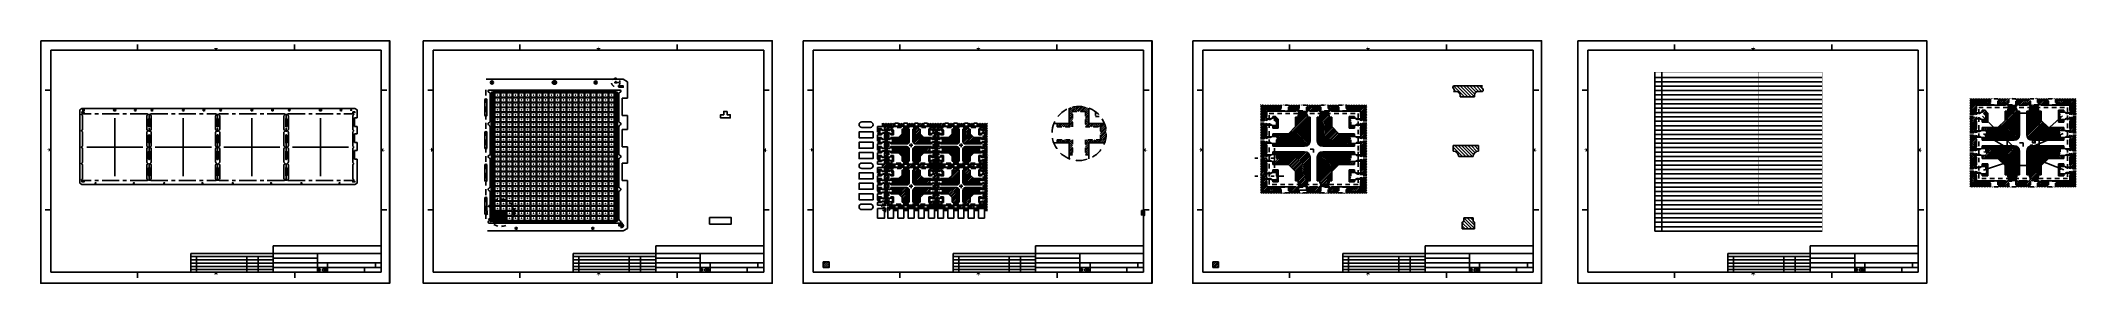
# Model space of a CAD drawing. Header units: millimetres. Extents: x 393.2 to 449.6, y 107.5 to 114.2.
import ezdxf

# ---------------------------------------------------------------- set-up
doc = ezdxf.new("R2010")
doc.units = ezdxf.units.MM
doc.header["$LTSCALE"] = 0.5
for name, pattern in [('CENTER', [50.8, 31.75, -6.35, 6.35, -6.35]), ('DASHED2', [9.525, 6.35, -3.175]), ('HIDDEN', [0.375, 0.25, -0.125]), ('PHANTOM', [2.5, 1.25, -0.25, 0.25, -0.25, 0.25, -0.25])]:
    doc.linetypes.add(name, pattern=pattern)
for name, color, linetype in [('1', 7, 'Continuous'), ('1D', 4, 'Continuous'), ('BTM', 7, 'HIDDEN'), ('CEN', 2, 'CENTER'), ('DIM', 3, 'Continuous'), ('HEB', 4, 'Continuous'), ('HET', 6, 'Continuous'), ('NOTE', 7, 'Continuous'), ('PKG', 1, 'PHANTOM'), ('TB', 7, 'Continuous')]:
    doc.layers.add(name, color=color, linetype=linetype)
pattern_1 = [(45, (427.21077, 110.542206), (-0.02245064, 0.02245064), []), (135, (427.21077, 110.542206), (-0.02245064, -0.02245064), [])]
pattern_2 = [(45, (416.688093, 110.985559), (-0.01122532, 0.01122532), []), (135, (416.688093, 110.985559), (-0.01122532, -0.01122532), [])]
pattern_3 = [(45, (418.070593, 110.985559), (-0.01122532, 0.01122532), []), (135, (418.070593, 110.985559), (-0.01122532, -0.01122532), [])]
pattern_4 = [(45, (416.688093, 109.848059), (-0.01122532, 0.01122532), []), (135, (416.688093, 109.848059), (-0.01122532, -0.01122532), [])]
pattern_5 = [(45, (418.070593, 109.848059), (-0.01122532, 0.01122532), []), (135, (418.070593, 109.848059), (-0.01122532, -0.01122532), [])]
pattern_6 = [(135, (407.43764, 111.00964), (-0.04490128, -0.04490128), [])]
pattern_7 = [(45, (446.853154, 110.708894), (-0.02245064, 0.02245064), []), (135, (446.853154, 110.708894), (-0.02245064, -0.02245064), [])]

# ---------------------------------------------------------------- blocks, each defined once
blk = doc.blocks.new('FR')
at = {"layer": 'TB'}
for p, q in [((8.1, 188.7), (8.1, 9)), ((275.6, 188.7), (8.1, 188.7)), ((78.3, 188.7), (78.3, 193.2)), ((205.5, 188.7), (205.5, 193.2)), ((275.6, 9), (275.6, 188.7)), ((3.6, 156.4), (8.1, 156.4)), ((275.6, 156.4), (280.1, 156.4)), ((3.6, 59.5), (8.1, 59.5)), ((275.6, 59.4), (280.1, 59.4)), ((121.5, 24.2), (121.5, 9)), ((121.5, 24.2), (188.2, 24.2)), ((121.5, 21.7), (188.2, 21.7)), ((121.5, 18.9), (188.2, 18.9)), ((126, 9), (126, 21.7)), ((166.8, 9), (166.8, 21.7)), ((176, 9), (176, 21.7)), ((188.2, 30.2), (275.6, 30.2)), ((188.2, 9), (188.2, 30.2)), ((188.2, 24.2), (275.6, 24.2)), ((188.2, 20.4), (224.1, 20.4)), ((188.2, 16.7), (275.6, 16.7)), ((224.1, 9), (224.1, 24.2)), ((232.3, 9), (232.3, 16.7)), ((271, 12.9), (271, 16.7)), ((8.1, 9), (275.6, 9)), ((78.3, 4.5), (78.3, 9)), ((121.5, 16.3), (188.2, 16.3)), ((121.5, 13.7), (188.2, 13.7)), ((121.5, 11.2), (188.2, 11.2)), ((188.2, 12.8), (224.1, 12.8)), ((205.6, 4.5), (205.6, 9)), ((224.1, 12.9), (275.6, 12.9)), ((228, 11.4), (231.3, 11.7)), ((228, 11.4), (228, 10.1)), ((228, 10.1), (231.3, 9.8)), ((231.3, 9.8), (231.3, 11.7)), ((262.2, 9), (262.2, 12.9))]:
    blk.add_line(p, q, dxfattribs=at)
at = {"layer": 'TB', "color": 1, "linetype": 'CENTER', "ltscale": 0.002}
for p, q in [((226.5, 10.7), (224.3, 10.7)), ((225.4, 9.6), (225.4, 11.8)), ((232, 10.7), (227.3, 10.7))]:
    blk.add_line(p, q, dxfattribs=at)
at = {"layer": 'TB'}
blk.add_lwpolyline([(0, 196.4), (282.5, 196.4), (282.5, 0), (0, 0)], close=True, dxfattribs=at)
at = {"layer": 'TB', "const_width": 0.242}
for points in [[(141.9, 191.7), (141.9, 190.5)], [(5.1, 108), (6.3, 108)], [(278.6, 107.9), (277.4, 107.9)], [(141.9, 6), (141.9, 7.2)]]:
    blk.add_lwpolyline(points, dxfattribs=at)
at = {"layer": 'TB'}
for radius in [0.945, 0.649]:
    blk.add_circle((225.4, 10.7), radius, dxfattribs=at)
for points in [[(140.1, 190.5), (143.7, 190.5), (141.9, 188.7)], [(6.3, 106.2), (6.3, 109.8), (8.1, 108)], [(277.4, 106.1), (277.4, 109.7), (275.6, 107.9)], [(140.1, 7.2), (143.8, 7.2), (141.9, 9)]]:
    blk.add_solid(points, dxfattribs=at)
blk = doc.blocks.new('M0')
at = {"layer": '1D', "linetype": 'CENTER'}
for p, q in [((-30.1, 30.7), (30.2, 30.7)), ((-29.6, 16.5), (-29.6, 28.8)), ((29.7, 16.5), (29.7, 28.8)), ((-29.6, 1.4), (-29.6, 13.7)), ((29.7, 1.4), (29.7, 13.7)), ((-29.6, -13.7), (-29.6, -1.4)), ((-29.6, -28.8), (-29.6, -16.5)), ((29.7, -13.7), (29.7, -1.4)), ((29.7, -28.8), (29.7, -16.5)), ((-30.1, -30.7), (30.2, -30.7))]:
    blk.add_line(p, q, dxfattribs=at)
at = {"layer": '1D', "color": 4}
for centre, radius, start, end in [((-30.1, 30.2), 0.5, 90, 250.5288), ((-30.6, 28.8), 1, 0, 70.5288), ((30.7, 28.8), 1, 109.4712, 180), ((30.2, 30.2), 0.5, 289.4712, 90), ((-30.1, 15.1), 0.5, 109.4712, 250.5288), ((-30.1, 0), 0.5, 109.4712, 250.5288), ((-30.6, 16.5), 1, 289.4712, 0), ((-30.6, 13.7), 1, 0, 70.5288), ((-30.6, 1.4), 1, 289.4712, 0), ((30.7, 16.5), 1, 180, 250.5288), ((30.7, 13.7), 1, 109.4712, 180), ((30.7, 1.4), 1, 180, 250.5288), ((30.2, 15.1), 0.5, 289.4712, 70.5288), ((30.2, 0), 0.5, 289.4712, 70.5288), ((-30.1, -15.1), 0.5, 109.4712, 250.5288), ((-30.6, -1.4), 1, 0, 70.5288), ((-30.6, -13.7), 1, 289.4712, 0), ((-30.6, -16.5), 1, 0, 70.5288), ((30.7, -1.4), 1, 109.4712, 180), ((30.7, -13.7), 1, 180, 250.5288), ((30.7, -16.5), 1, 109.4712, 180), ((30.2, -15.1), 0.5, 289.4712, 70.5288), ((-30.1, -30.2), 0.5, 109.4712, 270), ((-30.6, -28.8), 1, 289.4712, 0), ((30.7, -28.8), 1, 180, 250.5288), ((30.2, -30.2), 0.5, 270, 70.5288)]:
    blk.add_arc(centre, radius, start, end, dxfattribs=at)
blk = doc.blocks.new('slit')
for p, q in [((-32.1, 26.1), (-32.1, 19.2)), ((-31.1, 26.1), (-31.1, 19.2)), ((-32.1, 4.1), (-32.1, 11)), ((-31.1, 4.1), (-31.1, 11)), ((-32.1, -4.1), (-32.1, -11)), ((-31.1, -4.1), (-31.1, -11)), ((-32.1, -26.1), (-32.1, -19.2)), ((-31.1, -26.1), (-31.1, -19.2))]:
    blk.add_line(p, q)
at = {"color": 0}
for centre, start, end in [((-31.6, 19.2), 180, 0), ((-31.6, 26.1), 0, 180), ((-31.6, 11), 0, 180), ((-31.6, 4.1), 180, 0), ((-31.6, -11), 180, 0), ((-31.6, -19.2), 0, 180), ((-31.6, -4.1), 0, 180), ((-31.6, -26.1), 180, 0)]:
    blk.add_arc(centre, 0.5, start, end, dxfattribs=at)
at = {"layer": '1D'}
for p, q in [((-31.9, 26.1), (-31.3, 26.1)), ((-31.9, 19.2), (-31.3, 19.2)), ((-31.6, 25.8), (-31.6, 26.4)), ((-31.6, 18.9), (-31.6, 19.5)), ((-31.9, 11), (-31.3, 11)), ((-31.9, 4.1), (-31.3, 4.1)), ((-31.6, 11.3), (-31.6, 10.7)), ((-31.6, 4.4), (-31.6, 3.8)), ((-31.9, -4.1), (-31.3, -4.1)), ((-31.9, -11), (-31.3, -11)), ((-31.6, -4.4), (-31.6, -3.8)), ((-31.6, -11.3), (-31.6, -10.7)), ((-31.9, -19.2), (-31.3, -19.2)), ((-31.9, -26.1), (-31.3, -26.1)), ((-31.6, -18.9), (-31.6, -19.5)), ((-31.6, -25.8), (-31.6, -26.4))]:
    blk.add_line(p, q, dxfattribs=at)
at = {"layer": '1D', "linetype": 'CENTER'}
blk.add_line((-31.6, -31), (-31.6, 30.9), dxfattribs=at)
blk = doc.blocks.new('*U100')
at = {"layer": 'CEN', "ltscale": 0.005}
for p, q in [((-0.006, 0), (0.006, 0)), ((0, -0.006), (0, 0.006))]:
    blk.add_line(p, q, dxfattribs=at)
at = {"layer": 'PKG', "color": 1, "linetype": 'HIDDEN'}
blk.add_lwpolyline([(-0.0738, -0.0591), (-0.0738, 0.0591), (0.0738, 0.0591), (0.0738, -0.0591)], close=True, dxfattribs=at)
blk = doc.blocks.new('*U101')
at = {"layer": 'CEN', "color": 0, "linetype": 'ByBlock', "lineweight": -2, "transparency": 16777216}
for p in [(0, 3.4125), (0.1659, 3.4125), (0.3318, 3.4125), (0.4977, 3.4125), (0.6636, 3.4125), (0.8295, 3.4125), (0.9954, 3.4125), (1.1613, 3.4125), (1.3272, 3.4125), (1.4931, 3.4125), (1.659, 3.4125), (1.8249, 3.4125), (1.9908, 3.4125), (2.1567, 3.4125), (2.3226, 3.4125), (2.4885, 3.4125), (2.6544, 3.4125), (2.8203, 3.4125), (2.9862, 3.4125), (3.1521, 3.4125), (0, 3.276), (0, 3.1395), (0, 3.003), (0, 2.8665), (0.1659, 3.276), (0.1659, 3.1395), (0.1659, 3.003), (0.1659, 2.8665), (0.3318, 3.276), (0.3318, 3.1395), (0.3318, 3.003), (0.3318, 2.8665), (0.4977, 3.276), (0.4977, 3.1395), (0.4977, 3.003), (0.4977, 2.8665), (0.6636, 3.276), (0.6636, 3.1395), (0.6636, 3.003), (0.6636, 2.8665), (0.8295, 3.276), (0.8295, 3.1395), (0.8295, 3.003), (0.8295, 2.8665), (0.9954, 3.276), (0.9954, 3.1395), (0.9954, 3.003), (0.9954, 2.8665), (1.1613, 3.276), (1.1613, 3.1395), (1.1613, 3.003), (1.1613, 2.8665), (1.3272, 3.276), (1.3272, 3.1395), (1.3272, 3.003), (1.3272, 2.8665), (1.4931, 3.276), (1.4931, 3.1395), (1.4931, 3.003), (1.4931, 2.8665), (1.659, 3.276), (1.659, 3.1395), (1.659, 3.003), (1.659, 2.8665), (1.8249, 3.276), (1.8249, 3.1395), (1.8249, 3.003), (1.8249, 2.8665), (1.9908, 3.276), (1.9908, 3.1395), (1.9908, 3.003), (1.9908, 2.8665), (2.1567, 3.276), (2.1567, 3.1395), (2.1567, 3.003), (2.1567, 2.8665), (2.3226, 3.276), (2.3226, 3.1395), (2.3226, 3.003), (2.3226, 2.8665), (2.4885, 3.276), (2.4885, 3.1395), (2.4885, 3.003), (2.4885, 2.8665), (2.6544, 3.276), (2.6544, 3.1395), (2.6544, 3.003), (2.6544, 2.8665), (2.8203, 3.276), (2.8203, 3.1395), (2.8203, 3.003), (2.8203, 2.8665), (2.9862, 3.276), (2.9862, 3.1395), (2.9862, 3.003), (2.9862, 2.8665), (3.1521, 3.276), (3.1521, 3.1395), (3.1521, 3.003), (3.1521, 2.8665), (0, 2.73), (0, 2.5935), (0, 2.457), (0, 2.3205), (0.1659, 2.73), (0.1659, 2.5935), (0.1659, 2.457), (0.1659, 2.3205), (0.3318, 2.73), (0.3318, 2.5935), (0.3318, 2.457), (0.3318, 2.3205), (0.4977, 2.73), (0.4977, 2.5935), (0.4977, 2.457), (0.4977, 2.3205), (0.6636, 2.73), (0.6636, 2.5935), (0.6636, 2.457), (0.6636, 2.3205), (0.8295, 2.73), (0.8295, 2.5935), (0.8295, 2.457), (0.8295, 2.3205), (0.9954, 2.73), (0.9954, 2.5935), (0.9954, 2.457), (0.9954, 2.3205), (1.1613, 2.73), (1.1613, 2.5935), (1.1613, 2.457), (1.1613, 2.3205), (1.3272, 2.73), (1.3272, 2.5935), (1.3272, 2.457), (1.3272, 2.3205), (1.4931, 2.73), (1.4931, 2.5935), (1.4931, 2.457), (1.4931, 2.3205), (1.659, 2.73), (1.659, 2.5935), (1.659, 2.457), (1.659, 2.3205), (1.8249, 2.73), (1.8249, 2.5935), (1.8249, 2.457), (1.8249, 2.3205), (1.9908, 2.73), (1.9908, 2.5935), (1.9908, 2.457), (1.9908, 2.3205), (2.1567, 2.73), (2.1567, 2.5935), (2.1567, 2.457), (2.1567, 2.3205), (2.3226, 2.73), (2.3226, 2.5935), (2.3226, 2.457), (2.3226, 2.3205), (2.4885, 2.73), (2.4885, 2.5935), (2.4885, 2.457), (2.4885, 2.3205), (2.6544, 2.73), (2.6544, 2.5935), (2.6544, 2.457), (2.6544, 2.3205), (2.8203, 2.73), (2.8203, 2.5935), (2.8203, 2.457), (2.8203, 2.3205), (2.9862, 2.73), (2.9862, 2.5935), (2.9862, 2.457), (2.9862, 2.3205), (3.1521, 2.73), (3.1521, 2.5935), (3.1521, 2.457), (3.1521, 2.3205), (0, 2.184), (0, 2.0475), (0, 1.911), (0, 1.7745), (0, 1.638), (0.1659, 2.184), (0.1659, 2.0475), (0.1659, 1.911), (0.1659, 1.7745), (0.1659, 1.638), (0.3318, 2.184), (0.3318, 2.0475), (0.3318, 1.911), (0.3318, 1.7745), (0.3318, 1.638), (0.4977, 2.184), (0.4977, 2.0475), (0.4977, 1.911), (0.4977, 1.7745), (0.4977, 1.638), (0.6636, 2.184), (0.6636, 2.0475), (0.6636, 1.911), (0.6636, 1.7745), (0.6636, 1.638), (0.8295, 2.184), (0.8295, 2.0475), (0.8295, 1.911), (0.8295, 1.7745), (0.8295, 1.638), (0.9954, 2.184), (0.9954, 2.0475), (0.9954, 1.911), (0.9954, 1.7745), (0.9954, 1.638), (1.1613, 2.184), (1.1613, 2.0475), (1.1613, 1.911), (1.1613, 1.7745), (1.1613, 1.638), (1.3272, 2.184), (1.3272, 2.0475), (1.3272, 1.911), (1.3272, 1.7745), (1.3272, 1.638), (1.4931, 2.184), (1.4931, 2.0475), (1.4931, 1.911), (1.4931, 1.7745), (1.4931, 1.638), (1.659, 2.184), (1.659, 2.0475), (1.659, 1.911), (1.659, 1.7745), (1.659, 1.638), (1.8249, 2.184), (1.8249, 2.0475), (1.8249, 1.911), (1.8249, 1.7745), (1.8249, 1.638), (1.9908, 2.184), (1.9908, 2.0475), (1.9908, 1.911), (1.9908, 1.7745), (1.9908, 1.638), (2.1567, 2.184), (2.1567, 2.0475), (2.1567, 1.911), (2.1567, 1.7745), (2.1567, 1.638), (2.3226, 2.184), (2.3226, 2.0475), (2.3226, 1.911), (2.3226, 1.7745), (2.3226, 1.638), (2.4885, 2.184), (2.4885, 2.0475), (2.4885, 1.911), (2.4885, 1.7745), (2.4885, 1.638), (2.6544, 2.184), (2.6544, 2.0475), (2.6544, 1.911), (2.6544, 1.7745), (2.6544, 1.638), (2.8203, 2.184), (2.8203, 2.0475), (2.8203, 1.911), (2.8203, 1.7745), (2.8203, 1.638), (2.9862, 2.184), (2.9862, 2.0475), (2.9862, 1.911), (2.9862, 1.7745), (2.9862, 1.638), (3.1521, 2.184), (3.1521, 2.0475), (3.1521, 1.911), (3.1521, 1.7745), (3.1521, 1.638), (0, 1.5015), (0, 1.365), (0, 1.2285), (0, 1.092), (0.1659, 1.5015), (0.1659, 1.365), (0.1659, 1.2285), (0.1659, 1.092), (0.3318, 1.5015), (0.3318, 1.365), (0.3318, 1.2285), (0.3318, 1.092), (0.4977, 1.5015), (0.4977, 1.365), (0.4977, 1.2285), (0.4977, 1.092), (0.6636, 1.5015), (0.6636, 1.365), (0.6636, 1.2285), (0.6636, 1.092), (0.8295, 1.5015), (0.8295, 1.365), (0.8295, 1.2285), (0.8295, 1.092), (0.9954, 1.5015), (0.9954, 1.365), (0.9954, 1.2285), (0.9954, 1.092), (1.1613, 1.5015), (1.1613, 1.365), (1.1613, 1.2285), (1.1613, 1.092), (1.3272, 1.5015), (1.3272, 1.365), (1.3272, 1.2285), (1.3272, 1.092), (1.4931, 1.5015), (1.4931, 1.365), (1.4931, 1.2285), (1.4931, 1.092), (1.659, 1.5015), (1.659, 1.365), (1.659, 1.2285), (1.659, 1.092), (1.8249, 1.5015), (1.8249, 1.365), (1.8249, 1.2285), (1.8249, 1.092), (1.9908, 1.5015), (1.9908, 1.365), (1.9908, 1.2285), (1.9908, 1.092), (2.1567, 1.5015), (2.1567, 1.365), (2.1567, 1.2285), (2.1567, 1.092), (2.3226, 1.5015), (2.3226, 1.365), (2.3226, 1.2285), (2.3226, 1.092), (2.4885, 1.5015), (2.4885, 1.365), (2.4885, 1.2285), (2.4885, 1.092), (2.6544, 1.5015), (2.6544, 1.365), (2.6544, 1.2285), (2.6544, 1.092), (2.8203, 1.5015), (2.8203, 1.365), (2.8203, 1.2285), (2.8203, 1.092), (2.9862, 1.5015), (2.9862, 1.365), (2.9862, 1.2285), (2.9862, 1.092), (3.1521, 1.5015), (3.1521, 1.365), (3.1521, 1.2285), (3.1521, 1.092), (0, 0.9555), (0, 0.819), (0, 0.6825), (0, 0.546), (0.1659, 0.9555), (0.1659, 0.819), (0.1659, 0.6825), (0.1659, 0.546), (0.3318, 0.9555), (0.3318, 0.819), (0.3318, 0.6825), (0.3318, 0.546), (0.4977, 0.9555), (0.4977, 0.819), (0.4977, 0.6825), (0.4977, 0.546), (0.6636, 0.9555), (0.6636, 0.819), (0.6636, 0.6825), (0.6636, 0.546), (0.8295, 0.9555), (0.8295, 0.819), (0.8295, 0.6825), (0.8295, 0.546), (0.9954, 0.9555), (0.9954, 0.819), (0.9954, 0.6825), (0.9954, 0.546), (1.1613, 0.9555), (1.1613, 0.819), (1.1613, 0.6825), (1.1613, 0.546), (1.3272, 0.9555), (1.3272, 0.819), (1.3272, 0.6825), (1.3272, 0.546), (1.4931, 0.9555), (1.4931, 0.819), (1.4931, 0.6825), (1.4931, 0.546), (1.659, 0.9555), (1.659, 0.819), (1.659, 0.6825), (1.659, 0.546), (1.8249, 0.9555), (1.8249, 0.819), (1.8249, 0.6825), (1.8249, 0.546), (1.9908, 0.9555), (1.9908, 0.819), (1.9908, 0.6825), (1.9908, 0.546), (2.1567, 0.9555), (2.1567, 0.819), (2.1567, 0.6825), (2.1567, 0.546), (2.3226, 0.9555), (2.3226, 0.819), (2.3226, 0.6825), (2.3226, 0.546), (2.4885, 0.9555), (2.4885, 0.819), (2.4885, 0.6825), (2.4885, 0.546), (2.6544, 0.9555), (2.6544, 0.819), (2.6544, 0.6825), (2.6544, 0.546), (2.8203, 0.9555), (2.8203, 0.819), (2.8203, 0.6825), (2.8203, 0.546), (2.9862, 0.9555), (2.9862, 0.819), (2.9862, 0.6825), (2.9862, 0.546), (3.1521, 0.9555), (3.1521, 0.819), (3.1521, 0.6825), (3.1521, 0.546), (0, 0.4095), (0, 0.273), (0, 0.1365), (0, 0), (0.1659, 0.4095), (0.1659, 0.273), (0.1659, 0.1365), (0.1659, 0), (0.3318, 0.4095), (0.3318, 0.273), (0.3318, 0.1365), (0.3318, 0), (0.4977, 0.4095), (0.4977, 0.273), (0.4977, 0.1365), (0.4977, 0), (0.6636, 0.4095), (0.6636, 0.273), (0.6636, 0.1365), (0.6636, 0), (0.8295, 0.4095), (0.8295, 0.273), (0.8295, 0.1365), (0.8295, 0), (0.9954, 0.4095), (0.9954, 0.273), (0.9954, 0.1365), (0.9954, 0), (1.1613, 0.4095), (1.1613, 0.273), (1.1613, 0.1365), (1.1613, 0), (1.3272, 0.4095), (1.3272, 0.273), (1.3272, 0.1365), (1.3272, 0), (1.4931, 0.4095), (1.4931, 0.273), (1.4931, 0.1365), (1.4931, 0), (1.659, 0.4095), (1.659, 0.273), (1.659, 0.1365), (1.659, 0), (1.8249, 0.4095), (1.8249, 0.273), (1.8249, 0.1365), (1.8249, 0), (1.9908, 0.4095), (1.9908, 0.273), (1.9908, 0.1365), (1.9908, 0), (2.1567, 0.4095), (2.1567, 0.273), (2.1567, 0.1365), (2.1567, 0), (2.3226, 0.4095), (2.3226, 0.273), (2.3226, 0.1365), (2.3226, 0), (2.4885, 0.4095), (2.4885, 0.273), (2.4885, 0.1365), (2.4885, 0), (2.6544, 0.4095), (2.6544, 0.273), (2.6544, 0.1365), (2.6544, 0), (2.8203, 0.4095), (2.8203, 0.273), (2.8203, 0.1365), (2.8203, 0), (2.9862, 0.4095), (2.9862, 0.273), (2.9862, 0.1365), (2.9862, 0), (3.1521, 0.4095), (3.1521, 0.273), (3.1521, 0.1365), (3.1521, 0)]:
    blk.add_blockref('*U100', p, dxfattribs=at)
blk = doc.blocks.new('SS516')
for points in [[(-0.4445, 0.7239), (0.4445, 0.7239), (0.4445, -0.7239), (-0.4445, -0.7239)], [(-0.20225, -0.19415), (-0.27225, -0.19415), (-0.27225, -0.26415), (-0.20225, -0.26415)], [(-0.20225, -0.30735), (-0.27225, -0.30735), (-0.27225, -0.37735), (-0.20225, -0.37735)], [(-0.20225, -0.42055), (-0.27225, -0.42055), (-0.27225, -0.49055), (-0.20225, -0.49055)], [(-0.20225, -0.53375), (-0.27225, -0.53375), (-0.27225, -0.60375), (-0.20225, -0.60375)], [(0.27225, -0.16495), (0.20225, -0.16495), (0.20225, -0.23495), (0.27225, -0.23495)], [(0.27225, -0.53075), (0.20225, -0.53075), (0.20225, -0.46075), (0.27225, -0.46075)], [(0.33435, -0.0271), (0.26435, -0.0271), (0.26435, -0.0971), (0.33435, -0.0971)], [(0.33435, -0.3229), (0.26435, -0.3229), (0.26435, -0.3929), (0.33435, -0.3929)], [(0.28945, -0.5885), (0.21945, -0.5885), (0.21945, -0.6585), (0.28945, -0.6585)], [(0.3577, -0.58795), (0.3077, -0.58795), (0.3077, -0.63795), (0.3577, -0.63795)]]:
    blk.add_lwpolyline(points, close=True)

msp = doc.modelspace()

# ---------------------------------------------------------------- hatches: boundary and pattern name
at = {"ltscale": 0.1}
h = msp.add_hatch(dxfattribs=at)
h.set_pattern_fill('ANSI31', color=0, scale=0.02, angle=90, style=0)
h.set_pattern_definition(pattern_6)
edge = h.paths.add_edge_path()
edge.add_line((433.009, 112.813), (433.13, 112.813))
edge.add_spline(control_points=[(433.13, 112.813), (433.142, 112.822), (433.182, 112.865), (433.074, 112.924), (433.118, 112.957), (433.13, 112.965)], knot_values=[0, 0, 0, 0, 0.03085, 0.109821, 0.137676, 0.137676, 0.137676, 0.137676], degree=3, periodic=0)
edge.add_line((433.13, 112.965), (432.331, 112.965))
edge.add_spline(control_points=[(432.331, 112.965), (432.32, 112.957), (432.278, 112.925), (432.385, 112.866), (432.345, 112.823), (432.331, 112.813)], knot_values=[0.001312, 0.001312, 0.001312, 0.001312, 0.027856, 0.106827, 0.137676, 0.137676, 0.137676, 0.137676], degree=3, periodic=0)
edge.add_line((432.331, 112.813), (432.409, 112.813))
edge.add_arc((432.409, 112.713), 0.1, 0, 90, ccw=False)
edge.add_line((432.509, 112.713), (432.509, 112.661))
edge.add_line((432.509, 112.661), (432.909, 112.661))
edge.add_line((432.909, 112.661), (432.909, 112.713))
edge.add_arc((433.009, 112.713), 0.1, 90, 180, ccw=False)
h = msp.add_hatch(dxfattribs=at)
h.set_pattern_fill('ANSI31', color=0, scale=0.02, angle=90, style=0)
h.set_pattern_definition(pattern_6)
h.paths.add_polyline_path([(433.022, 111.162), (433.022, 111.314), (432.322, 111.314), (432.322, 111.162, -0.414214), (432.472, 111.012), (432.472, 111.01), (432.872, 111.01, -0.418124)])
h = msp.add_hatch(dxfattribs=at)
h.set_pattern_fill('ANSI31', color=0, scale=0.02, angle=90, style=0)
h.set_pattern_definition([(135, (407.661746, 110.56195), (-0.04490128, -0.04490128), [])])
h.paths.add_polyline_path([(432.912, 109.193, -0.414214), (432.872, 109.233), (432.872, 109.313), (432.612, 109.313), (432.612, 109.233, -0.414214), (432.572, 109.193), (432.572, 109.009), (432.912, 109.009)])
at = {"layer": '1D'}
h = msp.add_hatch(dxfattribs=at)
h.set_pattern_fill('ANSI31', color=256, scale=0.012, angle=360, style=0)
h.set_pattern_definition([(45, (416.844698, 110.131055), (-0.02694077, 0.02694077), [])])
h.paths.add_polyline_path([(415.04, 107.937), (415.04, 108.098), (414.879, 108.098), (414.879, 107.937)])
h = msp.add_hatch(dxfattribs=at)
h.set_pattern_fill('ANSI31', color=256, scale=0.012, angle=360, style=0)
h.set_pattern_definition([(45, (427.631674, 110.131055), (-0.02694077, 0.02694077), [])])
h.paths.add_polyline_path([(425.827, 107.937), (425.827, 108.098), (425.666, 108.098), (425.666, 107.937)])
at = {"layer": 'HEB', "ltscale": 0.1}
h = msp.add_hatch(dxfattribs=at)
h.set_pattern_fill('ANSI31', color=256, scale=0.011489, style=0)
h.set_pattern_definition([(45, (413.965686, 105.936203), (-0.02579444, 0.02579444), [])])
h.paths.add_polyline_path([(421.688, 112.348), (421.688, 111.928), (421.358, 111.928), (421.358, 111.838), (421.778, 111.838), (421.778, 112.258), (422.138, 112.258), (422.138, 111.838), (422.558, 111.838), (422.558, 111.478), (422.138, 111.478), (422.138, 111.058), (422.228, 111.058), (422.228, 111.388), (422.668, 111.388, 0.089643), (422.715, 111.651, 0.095025), (422.662, 111.928), (422.228, 111.928), (422.228, 112.353, 0.186255)])
h.paths.add_polyline_path([(421.688, 111.388), (421.688, 111.058), (421.778, 111.058), (421.778, 111.478), (421.358, 111.478), (421.358, 111.388)], flags=17)
h = msp.add_hatch(dxfattribs=at)
h.set_pattern_fill('ANSI31', color=256, scale=0.01)
h.set_pattern_definition([(45, (427.430114, 110.58727), (-0.02245064, 0.02245064), [])])
h.paths.add_polyline_path([(427.477, 110.645), (427.327, 110.645), (427.327, 110.57), (427.427, 110.57), (427.427, 110.37), (427.327, 110.37), (427.327, 110.315), (427.477, 110.315)], flags=17)
h.paths.add_polyline_path([(429.587, 110.645), (429.437, 110.645), (429.437, 110.315), (429.587, 110.315), (429.587, 110.37), (429.487, 110.37), (429.487, 110.57), (429.587, 110.57)], flags=17)
h.paths.add_polyline_path([(427.165, 110.818, -0.442346), (427.165, 110.885), (427.165, 110.94), (426.985, 110.94), (426.985, 110.5), (427.165, 110.5), (427.165, 110.555, -0.442346), (427.165, 110.623)])
h.paths.add_polyline_path([(429.93, 110.94), (429.75, 110.94), (429.75, 110.885, -0.442346), (429.75, 110.818), (429.75, 110.623, -0.442346), (429.75, 110.555), (429.75, 110.5), (429.93, 110.5)])
h.paths.add_polyline_path([(429.93, 110.44), (429.75, 110.44), (429.75, 110.385, -0.442346), (429.75, 110.318), (429.75, 110.173), (428.963, 110.173, -0.437524), (428.882, 110.178, -0.200628), (428.857, 110.235), (428.657, 110.235, -0.200628), (428.632, 110.178, -0.473707), (428.558, 110.173), (428.357, 110.173, -0.473707), (428.282, 110.178, -0.200628), (428.257, 110.235), (428.057, 110.235, -0.200628), (428.032, 110.178, -0.473707), (427.958, 110.173), (427.165, 110.173), (427.165, 110.318, -0.442346), (427.165, 110.385), (427.165, 110.44), (426.985, 110.44), (426.985, 109.993), (429.93, 109.993)])
h.paths.add_polyline_path([(429.357, 110.163), (429.357, 110.003), (429.157, 110.003), (429.157, 110.163)], flags=16)
h.paths.add_polyline_path([(428.857, 110.163), (428.857, 110.003), (428.657, 110.003), (428.657, 110.163)], flags=16)
h.paths.add_polyline_path([(428.257, 110.163), (428.257, 110.003), (428.057, 110.003), (428.057, 110.163)], flags=16)
h.paths.add_polyline_path([(427.757, 110.163), (427.757, 110.003), (427.557, 110.003), (427.557, 110.163)], flags=16)
h.paths.add_polyline_path([(427.165, 111.318, -0.442346), (427.165, 111.385), (427.165, 111.44), (426.985, 111.44), (426.985, 111), (427.165, 111), (427.165, 111.055, -0.442346), (427.165, 111.123)])
h.paths.add_polyline_path([(429.93, 111.44), (429.75, 111.44), (429.75, 111.385, -0.442346), (429.75, 111.318), (429.75, 111.123, -0.442346), (429.75, 111.055), (429.75, 111), (429.93, 111)])
h.paths.add_polyline_path([(429.487, 111.07), (429.587, 111.07), (429.587, 111.145), (428.707, 111.145, 0.414214), (428.557, 110.995), (428.557, 110.335), (428.632, 110.335), (428.632, 110.293, -0.200628), (428.657, 110.235), (428.857, 110.235, -0.200628), (428.882, 110.293), (428.882, 110.335), (428.957, 110.335), (428.957, 110.595), (429.157, 110.795), (429.587, 110.795), (429.587, 110.87), (429.487, 110.87)])
h.paths.add_polyline_path([(428.357, 110.995, 0.414214), (428.207, 111.145), (427.327, 111.145), (427.327, 111.07), (427.427, 111.07), (427.427, 110.87), (427.327, 110.87), (427.327, 110.795), (427.757, 110.795), (427.957, 110.595), (427.957, 110.335), (428.032, 110.335), (428.032, 110.293, -0.200628), (428.057, 110.235), (428.257, 110.235, -0.200628), (428.282, 110.293), (428.282, 110.335), (428.357, 110.335)])
h.paths.add_polyline_path([(429.587, 111.87), (429.487, 111.87), (429.487, 112.07), (429.587, 112.07), (429.587, 112.125), (429.437, 112.125), (429.437, 111.795), (429.587, 111.795)], flags=17)
h.paths.add_polyline_path([(429.487, 111.57), (429.587, 111.57), (429.587, 111.645), (429.157, 111.645), (428.957, 111.845), (428.957, 112.105), (428.882, 112.105), (428.882, 112.148, -0.200628), (428.857, 112.205), (428.657, 112.205, -0.200628), (428.632, 112.148), (428.632, 112.105), (428.557, 112.105), (428.557, 111.445, 0.414214), (428.707, 111.295), (429.587, 111.295), (429.587, 111.37), (429.487, 111.37)])
h.paths.add_polyline_path([(429.93, 111.94), (429.75, 111.94), (429.75, 111.885, -0.442346), (429.75, 111.818), (429.75, 111.623, -0.442346), (429.75, 111.555), (429.75, 111.5), (429.93, 111.5)])
h.paths.add_polyline_path([(427.402, 112.125), (427.327, 112.125), (427.327, 112.07), (427.427, 111.97), (427.427, 111.87), (427.327, 111.87), (427.327, 111.795), (427.477, 111.795), (427.477, 112.05)], flags=17)
h.paths.add_polyline_path([(427.165, 111.818, -0.442346), (427.165, 111.885), (427.165, 111.94), (426.985, 111.94), (426.985, 111.5), (427.165, 111.5), (427.165, 111.555, -0.442346), (427.165, 111.623)])
h.paths.add_polyline_path([(428.357, 112.105), (428.282, 112.105), (428.282, 112.148, -0.200628), (428.257, 112.205), (428.057, 112.205, -0.200628), (428.032, 112.148), (428.032, 112.105), (427.957, 112.105), (427.957, 111.845), (427.757, 111.645), (427.327, 111.645), (427.327, 111.57), (427.427, 111.57), (427.427, 111.37), (427.327, 111.37), (427.327, 111.295), (428.207, 111.295, 0.414214), (428.357, 111.445)])
h.paths.add_polyline_path([(429.93, 112.448), (426.985, 112.448), (426.985, 112), (427.165, 112), (427.165, 112.055, -0.442346), (427.165, 112.123), (427.165, 112.268), (427.958, 112.268, -0.473707), (428.032, 112.263, -0.200628), (428.057, 112.205), (428.257, 112.205, -0.200628), (428.282, 112.263, -0.473707), (428.357, 112.268), (428.558, 112.268, -0.473707), (428.632, 112.263, -0.200628), (428.657, 112.205), (428.857, 112.205, -0.200628), (428.882, 112.263, -0.437524), (428.963, 112.268), (429.75, 112.268), (429.75, 112.123, -0.442346), (429.75, 112.055), (429.75, 112), (429.93, 112)])
h.paths.add_polyline_path([(428.657, 112.438), (428.857, 112.438), (428.857, 112.278), (428.657, 112.278)], flags=16)
h.paths.add_polyline_path([(428.257, 112.278), (428.057, 112.278), (428.057, 112.438), (428.257, 112.438)], flags=16)
h.paths.add_polyline_path([(429.157, 112.438), (429.357, 112.438), (429.357, 112.278), (429.157, 112.278)], flags=16)
h.paths.add_polyline_path([(427.757, 112.278), (427.557, 112.278), (427.557, 112.438), (427.757, 112.438)], flags=16)
h = msp.add_hatch(dxfattribs=at)
h.set_pattern_fill('ANSI31', color=256, scale=0.01)
h.set_pattern_definition([(45, (447.0725, 110.753957), (-0.02245064, 0.02245064), [])])
h.paths.add_polyline_path([(447.12, 110.812), (446.97, 110.812), (446.97, 110.737), (447.07, 110.737), (447.07, 110.537), (446.97, 110.537), (446.97, 110.482), (447.12, 110.482)], flags=17)
h.paths.add_polyline_path([(449.23, 110.812), (449.08, 110.812), (449.08, 110.482), (449.23, 110.482), (449.23, 110.537), (449.13, 110.537), (449.13, 110.737), (449.23, 110.737)], flags=17)
h.paths.add_polyline_path([(446.807, 110.984, -0.442346), (446.807, 111.052), (446.807, 111.107), (446.627, 111.107), (446.627, 110.667), (446.807, 110.667), (446.807, 110.722, -0.442346), (446.807, 110.79)])
h.paths.add_polyline_path([(449.572, 111.107), (449.392, 111.107), (449.392, 111.052, -0.442346), (449.392, 110.984), (449.392, 110.79, -0.442346), (449.392, 110.722), (449.392, 110.667), (449.572, 110.667)])
h.paths.add_polyline_path([(449.572, 110.607), (449.392, 110.607), (449.392, 110.552, -0.442346), (449.392, 110.484), (449.392, 110.34), (448.606, 110.34, -0.437524), (448.525, 110.345, -0.200628), (448.5, 110.402), (448.3, 110.402, -0.200628), (448.275, 110.345, -0.473707), (448.2, 110.34), (447.999, 110.34, -0.473707), (447.925, 110.345, -0.200628), (447.9, 110.402), (447.7, 110.402, -0.200628), (447.675, 110.345, -0.473707), (447.6, 110.34), (446.807, 110.34), (446.807, 110.484, -0.442346), (446.807, 110.552), (446.807, 110.607), (446.627, 110.607), (446.627, 110.16), (449.572, 110.16)])
h.paths.add_polyline_path([(449, 110.33), (449, 110.17), (448.8, 110.17), (448.8, 110.33)], flags=16)
h.paths.add_polyline_path([(448.5, 110.33), (448.5, 110.17), (448.3, 110.17), (448.3, 110.33)], flags=16)
h.paths.add_polyline_path([(447.9, 110.33), (447.9, 110.17), (447.7, 110.17), (447.7, 110.33)], flags=16)
h.paths.add_polyline_path([(447.4, 110.33), (447.4, 110.17), (447.2, 110.17), (447.2, 110.33)], flags=16)
h.paths.add_polyline_path([(446.807, 111.484, -0.442346), (446.807, 111.552), (446.807, 111.607), (446.627, 111.607), (446.627, 111.167), (446.807, 111.167), (446.807, 111.222, -0.442346), (446.807, 111.29)])
h.paths.add_polyline_path([(449.572, 111.607), (449.392, 111.607), (449.392, 111.552, -0.442346), (449.392, 111.484), (449.392, 111.29, -0.442346), (449.392, 111.222), (449.392, 111.167), (449.572, 111.167)])
h.paths.add_polyline_path([(449.13, 111.237), (449.23, 111.237), (449.23, 111.312), (448.35, 111.312, 0.414214), (448.2, 111.162), (448.2, 110.502), (448.275, 110.502), (448.275, 110.46, -0.200628), (448.3, 110.402), (448.5, 110.402, -0.200628), (448.525, 110.46), (448.525, 110.502), (448.6, 110.502), (448.6, 110.762), (448.8, 110.962), (449.23, 110.962), (449.23, 111.037), (449.13, 111.037)])
h.paths.add_polyline_path([(448, 111.162, 0.414214), (447.85, 111.312), (446.97, 111.312), (446.97, 111.237), (447.07, 111.237), (447.07, 111.037), (446.97, 111.037), (446.97, 110.962), (447.4, 110.962), (447.6, 110.762), (447.6, 110.502), (447.675, 110.502), (447.675, 110.46, -0.200628), (447.7, 110.402), (447.9, 110.402, -0.200628), (447.925, 110.46), (447.925, 110.502), (448, 110.502)])
h.paths.add_polyline_path([(449.23, 112.037), (449.13, 112.037), (449.13, 112.237), (449.23, 112.237), (449.23, 112.292), (449.08, 112.292), (449.08, 111.962), (449.23, 111.962)], flags=17)
h.paths.add_polyline_path([(449.13, 111.737), (449.23, 111.737), (449.23, 111.812), (448.8, 111.812), (448.6, 112.012), (448.6, 112.272), (448.525, 112.272), (448.525, 112.315, -0.200628), (448.5, 112.372), (448.3, 112.372, -0.200628), (448.275, 112.315), (448.275, 112.272), (448.2, 112.272), (448.2, 111.612, 0.414214), (448.35, 111.462), (449.23, 111.462), (449.23, 111.537), (449.13, 111.537)])
h.paths.add_polyline_path([(449.572, 112.107), (449.392, 112.107), (449.392, 112.052, -0.442346), (449.392, 111.984), (449.392, 111.79, -0.442346), (449.392, 111.722), (449.392, 111.667), (449.572, 111.667)])
h.paths.add_polyline_path([(447.045, 112.292), (446.97, 112.292), (446.97, 112.237), (447.07, 112.137), (447.07, 112.037), (446.97, 112.037), (446.97, 111.962), (447.12, 111.962), (447.12, 112.217)], flags=17)
h.paths.add_polyline_path([(446.807, 111.984, -0.442346), (446.807, 112.052), (446.807, 112.107), (446.627, 112.107), (446.627, 111.667), (446.807, 111.667), (446.807, 111.722, -0.442346), (446.807, 111.79)])
h.paths.add_polyline_path([(448, 112.272), (447.925, 112.272), (447.925, 112.315, -0.200628), (447.9, 112.372), (447.7, 112.372, -0.200628), (447.675, 112.315), (447.675, 112.272), (447.6, 112.272), (447.6, 112.012), (447.4, 111.812), (446.97, 111.812), (446.97, 111.737), (447.07, 111.737), (447.07, 111.537), (446.97, 111.537), (446.97, 111.462), (447.85, 111.462, 0.414214), (448, 111.612)])
h.paths.add_polyline_path([(449.572, 112.615), (446.627, 112.615), (446.627, 112.167), (446.807, 112.167), (446.807, 112.222, -0.442346), (446.807, 112.29), (446.807, 112.435), (447.6, 112.435, -0.473707), (447.675, 112.43, -0.200628), (447.7, 112.372), (447.9, 112.372, -0.200628), (447.925, 112.43, -0.473707), (447.999, 112.435), (448.2, 112.435, -0.473707), (448.275, 112.43, -0.200628), (448.3, 112.372), (448.5, 112.372, -0.200628), (448.525, 112.43, -0.437524), (448.606, 112.435), (449.392, 112.435), (449.392, 112.29, -0.442346), (449.392, 112.222), (449.392, 112.167), (449.572, 112.167)])
h.paths.add_polyline_path([(448.3, 112.605), (448.5, 112.605), (448.5, 112.445), (448.3, 112.445)], flags=16)
h.paths.add_polyline_path([(447.9, 112.445), (447.7, 112.445), (447.7, 112.605), (447.9, 112.605)], flags=16)
h.paths.add_polyline_path([(448.8, 112.605), (449, 112.605), (449, 112.445), (448.8, 112.445)], flags=16)
h.paths.add_polyline_path([(447.4, 112.445), (447.2, 112.445), (447.2, 112.605), (447.4, 112.605)], flags=16)
h = msp.add_hatch(dxfattribs=at)
h.set_pattern_fill('ANSI31', color=256, scale=0.01)
h.set_pattern_definition([(45, (418.00697, 111.590035), (-0.02245064, 0.02245064), [])])
h.paths.add_polyline_path([(418.048, 111.623, -0.442346), (418.048, 111.657), (418.048, 111.685), (417.958, 111.685), (417.958, 111.657, -0.442346), (417.958, 111.623), (417.958, 111.526, -0.442346), (417.958, 111.492), (417.958, 111.465), (418.048, 111.465), (418.048, 111.492, -0.442346), (418.048, 111.526)])
h.paths.add_polyline_path([(418.048, 111.407), (418.048, 111.435), (417.958, 111.435), (417.958, 111.407, -0.442346), (417.958, 111.373), (417.958, 111.276, -0.442346), (417.958, 111.242), (417.958, 111.215), (418.048, 111.215), (418.048, 111.242, -0.442346), (418.048, 111.276), (418.048, 111.373, -0.442346)])
h.paths.add_polyline_path([(418.048, 111.123, -0.442346), (418.048, 111.157), (418.048, 111.185), (417.958, 111.185), (417.958, 111.157, -0.442346), (417.958, 111.123), (417.958, 111.026, -0.442346), (417.958, 110.992), (417.958, 110.965), (418.048, 110.965), (418.048, 110.992, -0.442346), (418.048, 111.026)])
h.paths.add_polyline_path([(417.261, 110.075, 0.414214), (417.186, 110.15), (416.746, 110.15), (416.746, 110.112), (416.796, 110.112), (416.796, 110.012), (416.746, 110.012), (416.746, 109.975), (416.961, 109.975), (417.061, 109.875), (417.061, 109.745), (417.099, 109.745), (417.099, 109.723, -0.200628), (417.111, 109.695), (417.211, 109.695, -0.200628), (417.224, 109.723), (417.224, 109.745), (417.261, 109.745)])
h.paths.add_polyline_path([(416.821, 109.9), (416.746, 109.9), (416.746, 109.862), (416.796, 109.862), (416.796, 109.762), (416.746, 109.762), (416.746, 109.735), (416.821, 109.735)], flags=17)
h.paths.add_polyline_path([(417.876, 110.64), (417.801, 110.64), (417.801, 110.475), (417.876, 110.475), (417.876, 110.512), (417.826, 110.512), (417.826, 110.612), (417.876, 110.612)], flags=17)
h.paths.add_polyline_path([(417.826, 110.362), (417.876, 110.362), (417.876, 110.4), (417.661, 110.4), (417.561, 110.5), (417.561, 110.63), (417.524, 110.63), (417.524, 110.651, -0.200628), (417.511, 110.68), (417.411, 110.68, -0.200628), (417.399, 110.651), (417.399, 110.63), (417.361, 110.63), (417.361, 110.3, 0.414214), (417.436, 110.225), (417.876, 110.225), (417.876, 110.262), (417.826, 110.262)])
h.paths.add_polyline_path([(417.826, 110.112), (417.876, 110.112), (417.876, 110.15), (417.436, 110.15, 0.414214), (417.361, 110.075), (417.361, 109.745), (417.399, 109.745), (417.399, 109.723, -0.200628), (417.411, 109.695), (417.511, 109.695, -0.200628), (417.524, 109.723), (417.524, 109.745), (417.561, 109.745), (417.561, 109.875), (417.661, 109.975), (417.876, 109.975), (417.876, 110.012), (417.826, 110.012)])
h.paths.add_polyline_path([(417.876, 109.9), (417.801, 109.9), (417.801, 109.735), (417.876, 109.735), (417.876, 109.762), (417.826, 109.762), (417.826, 109.862), (417.876, 109.862)], flags=17)
h.paths.add_polyline_path([(419.259, 111.037), (419.184, 111.037), (419.184, 110.872), (419.259, 110.872), (419.259, 110.9), (419.209, 110.9), (419.209, 111), (419.259, 111)], flags=17)
h.paths.add_polyline_path([(419.209, 111.25), (419.259, 111.25), (419.259, 111.287), (418.819, 111.287, 0.414214), (418.744, 111.212), (418.744, 110.882), (418.781, 110.882), (418.781, 110.861, -0.200628), (418.794, 110.832), (418.894, 110.832, -0.200628), (418.906, 110.861), (418.906, 110.882), (418.944, 110.882), (418.944, 111.012), (419.044, 111.112), (419.259, 111.112), (419.259, 111.15), (419.209, 111.15)])
h.paths.add_polyline_path([(419.209, 111.5), (419.259, 111.5), (419.259, 111.537), (419.044, 111.537), (418.944, 111.637), (418.944, 111.767), (418.906, 111.767), (418.906, 111.788, -0.200628), (418.894, 111.817), (418.794, 111.817, -0.200628), (418.781, 111.788), (418.781, 111.767), (418.744, 111.767), (418.744, 111.437, 0.414214), (418.819, 111.362), (419.259, 111.362), (419.259, 111.4), (419.209, 111.4)])
h.paths.add_polyline_path([(419.259, 111.777), (419.184, 111.777), (419.184, 111.612), (419.259, 111.612), (419.259, 111.65), (419.209, 111.65), (419.209, 111.75), (419.259, 111.75)], flags=17)
h.paths.add_polyline_path([(418.204, 111.74), (418.166, 111.777), (418.129, 111.777), (418.129, 111.75), (418.179, 111.7), (418.179, 111.65), (418.129, 111.65), (418.129, 111.612), (418.204, 111.612)], flags=17)
h.paths.add_polyline_path([(418.644, 111.767), (418.606, 111.767), (418.606, 111.788, -0.200628), (418.594, 111.817), (418.494, 111.817, -0.200628), (418.481, 111.788), (418.481, 111.767), (418.444, 111.767), (418.444, 111.637), (418.344, 111.537), (418.129, 111.537), (418.129, 111.5), (418.179, 111.5), (418.179, 111.4), (418.129, 111.4), (418.129, 111.362), (418.569, 111.362, 0.414214), (418.644, 111.437)])
h.paths.add_polyline_path([(418.644, 111.212, 0.414214), (418.569, 111.287), (418.129, 111.287), (418.129, 111.25), (418.179, 111.25), (418.179, 111.15), (418.129, 111.15), (418.129, 111.112), (418.344, 111.112), (418.444, 111.012), (418.444, 110.882), (418.481, 110.882), (418.481, 110.861, -0.200628), (418.494, 110.832), (418.594, 110.832, -0.200628), (418.606, 110.861), (418.606, 110.882), (418.644, 110.882)])
h.paths.add_polyline_path([(418.204, 111.037), (418.129, 111.037), (418.129, 111), (418.179, 111), (418.179, 110.9), (418.129, 110.9), (418.129, 110.872), (418.204, 110.872)], flags=17)
h.paths.add_polyline_path([(417.876, 111.777), (417.801, 111.777), (417.801, 111.612), (417.876, 111.612), (417.876, 111.65), (417.826, 111.65), (417.826, 111.75), (417.876, 111.75)], flags=17)
h.paths.add_polyline_path([(417.826, 111.5), (417.876, 111.5), (417.876, 111.537), (417.661, 111.537), (417.561, 111.637), (417.561, 111.767), (417.524, 111.767), (417.524, 111.788, -0.200628), (417.511, 111.817), (417.411, 111.817, -0.200628), (417.399, 111.788), (417.399, 111.767), (417.361, 111.767), (417.361, 111.437, 0.414214), (417.436, 111.362), (417.876, 111.362), (417.876, 111.4), (417.826, 111.4)])
h.paths.add_polyline_path([(417.826, 111.25), (417.876, 111.25), (417.876, 111.287), (417.436, 111.287, 0.414214), (417.361, 111.212), (417.361, 110.882), (417.399, 110.882), (417.399, 110.861, -0.200628), (417.411, 110.832), (417.511, 110.832, -0.200628), (417.524, 110.861), (417.524, 110.882), (417.561, 110.882), (417.561, 111.012), (417.661, 111.112), (417.876, 111.112), (417.876, 111.15), (417.826, 111.15)])
h.paths.add_polyline_path([(417.876, 111.037), (417.801, 111.037), (417.801, 110.872), (417.876, 110.872), (417.876, 110.9), (417.826, 110.9), (417.826, 111), (417.876, 111)], flags=17)
h.paths.add_polyline_path([(416.784, 111.777), (416.746, 111.777), (416.746, 111.75), (416.796, 111.7), (416.796, 111.65), (416.746, 111.65), (416.746, 111.612), (416.821, 111.612), (416.821, 111.74)], flags=17)
h.paths.add_polyline_path([(417.261, 111.767), (417.224, 111.767), (417.224, 111.788, -0.200628), (417.211, 111.817), (417.111, 111.817, -0.200628), (417.099, 111.788), (417.099, 111.767), (417.061, 111.767), (417.061, 111.637), (416.961, 111.537), (416.746, 111.537), (416.746, 111.5), (416.796, 111.5), (416.796, 111.4), (416.746, 111.4), (416.746, 111.362), (417.186, 111.362, 0.414214), (417.261, 111.437)])
h.paths.add_polyline_path([(417.261, 111.212, 0.414214), (417.186, 111.287), (416.746, 111.287), (416.746, 111.25), (416.796, 111.25), (416.796, 111.15), (416.746, 111.15), (416.746, 111.112), (416.961, 111.112), (417.061, 111.012), (417.061, 110.882), (417.099, 110.882), (417.099, 110.861, -0.200628), (417.111, 110.832), (417.211, 110.832, -0.200628), (417.224, 110.861), (417.224, 110.882), (417.261, 110.882)])
h.paths.add_polyline_path([(416.821, 111.037), (416.746, 111.037), (416.746, 111), (416.796, 111), (416.796, 110.9), (416.746, 110.9), (416.746, 110.872), (416.821, 110.872)], flags=17)
h.paths.add_polyline_path([(416.821, 110.602), (416.784, 110.64), (416.746, 110.64), (416.746, 110.612), (416.796, 110.562), (416.796, 110.512), (416.746, 110.512), (416.746, 110.475), (416.821, 110.475)], flags=17)
h.paths.add_polyline_path([(417.261, 110.63), (417.224, 110.63), (417.224, 110.651, -0.200628), (417.211, 110.68), (417.111, 110.68, -0.200628), (417.099, 110.651), (417.099, 110.63), (417.061, 110.63), (417.061, 110.5), (416.961, 110.4), (416.746, 110.4), (416.746, 110.362), (416.796, 110.362), (416.796, 110.262), (416.746, 110.262), (416.746, 110.225), (417.186, 110.225, 0.414214), (417.261, 110.3)])
h.paths.add_polyline_path([(418.048, 110.486, -0.442346), (418.048, 110.52), (418.048, 110.547), (417.958, 110.547), (417.958, 110.52, -0.442346), (417.958, 110.486), (417.958, 110.389, -0.442346), (417.958, 110.355), (417.958, 110.327), (418.048, 110.327), (418.048, 110.355, -0.442346), (418.048, 110.389)])
h.paths.add_polyline_path([(418.048, 110.236, -0.442346), (418.048, 110.27), (418.048, 110.297), (417.958, 110.297), (417.958, 110.27, -0.442346), (417.958, 110.236), (417.958, 110.139, -0.442346), (417.958, 110.105), (417.958, 110.077), (418.048, 110.077), (418.048, 110.105, -0.442346), (418.048, 110.139)])
h.paths.add_polyline_path([(418.048, 109.986, -0.442346), (418.048, 110.02), (418.048, 110.047), (417.958, 110.047), (417.958, 110.02, -0.442346), (417.958, 109.986), (417.958, 109.889, -0.442346), (417.958, 109.855), (417.958, 109.827), (418.048, 109.827), (418.048, 109.855, -0.442346), (418.048, 109.889)])
h.paths.add_polyline_path([(419.43, 110.047), (419.34, 110.047), (419.34, 110.02, -0.442346), (419.34, 109.986), (419.34, 109.889, -0.442346), (419.34, 109.855), (419.34, 109.827), (419.43, 109.827)])
h.paths.add_polyline_path([(419.43, 110.297), (419.34, 110.297), (419.34, 110.27, -0.442346), (419.34, 110.236), (419.34, 110.139, -0.442346), (419.34, 110.105), (419.34, 110.077), (419.43, 110.077)])
h.paths.add_polyline_path([(419.43, 110.547), (419.34, 110.547), (419.34, 110.52, -0.442346), (419.34, 110.486), (419.34, 110.389, -0.442346), (419.34, 110.355), (419.34, 110.327), (419.43, 110.327)])
h.paths.add_polyline_path([(419.259, 110.64), (419.184, 110.64), (419.184, 110.475), (419.259, 110.475), (419.259, 110.512), (419.209, 110.512), (419.209, 110.612), (419.259, 110.612)], flags=17)
h.paths.add_polyline_path([(419.209, 110.362), (419.259, 110.362), (419.259, 110.4), (419.044, 110.4), (418.944, 110.5), (418.944, 110.63), (418.906, 110.63), (418.906, 110.651, -0.200628), (418.894, 110.68), (418.794, 110.68, -0.200628), (418.781, 110.651), (418.781, 110.63), (418.744, 110.63), (418.744, 110.3, 0.414214), (418.819, 110.225), (419.259, 110.225), (419.259, 110.262), (419.209, 110.262)])
h.paths.add_polyline_path([(419.209, 110.112), (419.259, 110.112), (419.259, 110.15), (418.819, 110.15, 0.414214), (418.744, 110.075), (418.744, 109.745), (418.781, 109.745), (418.781, 109.723, -0.200628), (418.794, 109.695), (418.894, 109.695, -0.200628), (418.906, 109.723), (418.906, 109.745), (418.944, 109.745), (418.944, 109.875), (419.044, 109.975), (419.259, 109.975), (419.259, 110.012), (419.209, 110.012)])
h.paths.add_polyline_path([(419.259, 109.9), (419.184, 109.9), (419.184, 109.735), (419.259, 109.735), (419.259, 109.762), (419.209, 109.762), (419.209, 109.862), (419.259, 109.862)], flags=17)
h.paths.add_polyline_path([(418.204, 109.9), (418.129, 109.9), (418.129, 109.862), (418.179, 109.862), (418.179, 109.762), (418.129, 109.762), (418.129, 109.735), (418.204, 109.735)], flags=17)
h.paths.add_polyline_path([(418.644, 110.075, 0.414214), (418.569, 110.15), (418.129, 110.15), (418.129, 110.112), (418.179, 110.112), (418.179, 110.012), (418.129, 110.012), (418.129, 109.975), (418.344, 109.975), (418.444, 109.875), (418.444, 109.745), (418.481, 109.745), (418.481, 109.723, -0.200628), (418.494, 109.695), (418.594, 109.695, -0.200628), (418.606, 109.723), (418.606, 109.745), (418.644, 109.745)])
h.paths.add_polyline_path([(418.644, 110.3), (418.644, 110.63), (418.606, 110.63), (418.606, 110.651, -0.200628), (418.594, 110.68), (418.494, 110.68, -0.200628), (418.481, 110.651), (418.481, 110.63), (418.444, 110.63), (418.444, 110.5), (418.344, 110.4), (418.129, 110.4), (418.129, 110.362), (418.179, 110.362), (418.179, 110.262), (418.129, 110.262), (418.129, 110.225), (418.569, 110.225, 0.414214)])
h.paths.add_polyline_path([(418.204, 110.602), (418.166, 110.64), (418.129, 110.64), (418.129, 110.612), (418.179, 110.562), (418.179, 110.512), (418.129, 110.512), (418.129, 110.475), (418.204, 110.475)], flags=17)
h.paths.add_polyline_path([(416.665, 111.623, -0.442346), (416.665, 111.657), (416.665, 111.685), (416.575, 111.685), (416.575, 111.657, -0.442346), (416.575, 111.623), (416.575, 111.526, -0.442346), (416.575, 111.492), (416.575, 111.465), (416.665, 111.465), (416.665, 111.492, -0.442346), (416.665, 111.526)])
h.paths.add_polyline_path([(416.665, 111.373, -0.442346), (416.665, 111.407), (416.665, 111.435), (416.575, 111.435), (416.575, 111.407, -0.442346), (416.575, 111.373), (416.575, 111.276, -0.442346), (416.575, 111.242), (416.575, 111.215), (416.665, 111.215), (416.665, 111.242, -0.442346), (416.665, 111.276)])
h.paths.add_polyline_path([(416.665, 111.123, -0.442346), (416.665, 111.157), (416.665, 111.185), (416.575, 111.185), (416.575, 111.157, -0.442346), (416.575, 111.123), (416.575, 111.026, -0.442346), (416.575, 110.992), (416.575, 110.965), (416.665, 110.965), (416.665, 110.992, -0.442346), (416.665, 111.026)])
h.paths.add_polyline_path([(416.665, 110.486, -0.442346), (416.665, 110.52), (416.665, 110.547), (416.575, 110.547), (416.575, 110.52, -0.442346), (416.575, 110.486), (416.575, 110.389, -0.442346), (416.575, 110.355), (416.575, 110.327), (416.665, 110.327), (416.665, 110.355, -0.442346), (416.665, 110.389)])
h.paths.add_polyline_path([(416.665, 110.236, -0.442346), (416.665, 110.27), (416.665, 110.297), (416.575, 110.297), (416.575, 110.27, -0.442346), (416.575, 110.236), (416.575, 110.139, -0.442346), (416.575, 110.105), (416.575, 110.077), (416.665, 110.077), (416.665, 110.105, -0.442346), (416.665, 110.139)])
h.paths.add_polyline_path([(416.665, 109.986, -0.442346), (416.665, 110.02), (416.665, 110.047), (416.575, 110.047), (416.575, 110.02, -0.442346), (416.575, 109.986), (416.575, 109.889, -0.442346), (416.575, 109.855), (416.575, 109.827), (416.665, 109.827), (416.665, 109.855, -0.442346), (416.665, 109.889)])
h.paths.add_polyline_path([(416.59, 109.588), (416.52, 109.588), (416.52, 109.573), (416.575, 109.573), (416.575, 109.518), (416.59, 109.518)])
h.paths.add_polyline_path([(419.43, 109.797), (419.34, 109.797), (419.34, 109.77, -0.442346), (419.34, 109.736), (419.34, 109.663), (418.947, 109.663, -0.437524), (418.906, 109.666, -0.200628), (418.894, 109.695), (418.794, 109.695, -0.200628), (418.781, 109.666, -0.473707), (418.744, 109.663), (418.643, 109.663, -0.473707), (418.606, 109.666, -0.200628), (418.594, 109.695), (418.494, 109.695, -0.200628), (418.481, 109.666, -0.473707), (418.444, 109.663), (418.048, 109.663), (418.048, 109.736, -0.442346), (418.048, 109.77), (418.048, 109.797), (417.958, 109.797), (417.958, 109.77, -0.442346), (417.958, 109.736), (417.958, 109.663), (417.564, 109.663, -0.437524), (417.524, 109.666, -0.200628), (417.511, 109.695), (417.411, 109.695, -0.200628), (417.399, 109.666, -0.473707), (417.362, 109.663), (417.261, 109.663, -0.473707), (417.224, 109.666, -0.200628), (417.211, 109.695), (417.111, 109.695, -0.200628), (417.099, 109.666, -0.473707), (417.062, 109.663), (416.665, 109.663), (416.665, 109.736, -0.442346), (416.665, 109.77), (416.665, 109.797), (416.575, 109.797), (416.575, 109.77, -0.442346), (416.575, 109.736), (416.575, 109.663), (416.52, 109.663), (416.52, 109.648), (416.59, 109.648), (416.59, 109.718), (416.65, 109.718), (416.65, 109.648), (416.72, 109.648), (416.72, 109.588), (416.65, 109.588), (416.65, 109.518), (416.665, 109.518), (416.665, 109.573), (416.828, 109.573), (416.828, 109.518), (416.948, 109.518), (416.948, 109.573), (417.11, 109.573), (417.11, 109.518), (417.23, 109.518), (417.23, 109.573), (417.393, 109.573), (417.393, 109.518), (417.513, 109.518), (417.513, 109.573), (417.675, 109.573), (417.675, 109.518), (417.795, 109.518), (417.795, 109.573), (417.958, 109.573), (417.958, 109.518), (418.048, 109.518), (418.048, 109.573), (418.21, 109.573), (418.21, 109.518), (418.33, 109.518), (418.33, 109.573), (418.493, 109.573), (418.493, 109.518), (418.613, 109.518), (418.613, 109.573), (418.775, 109.573), (418.775, 109.518), (418.895, 109.518), (418.895, 109.573), (419.058, 109.573), (419.058, 109.518), (419.178, 109.518), (419.178, 109.573), (419.34, 109.573), (419.34, 109.518), (419.43, 109.518)])
h.paths.add_polyline_path([(416.861, 109.658), (416.961, 109.658), (416.961, 109.578), (416.861, 109.578)], flags=16)
h.paths.add_polyline_path([(417.111, 109.658), (417.211, 109.658), (417.211, 109.578), (417.111, 109.578)], flags=16)
h.paths.add_polyline_path([(417.411, 109.658), (417.511, 109.658), (417.511, 109.578), (417.411, 109.578)], flags=16)
h.paths.add_polyline_path([(417.661, 109.658), (417.761, 109.658), (417.761, 109.578), (417.661, 109.578)], flags=16)
h.paths.add_polyline_path([(418.244, 109.658), (418.344, 109.658), (418.344, 109.578), (418.244, 109.578)], flags=16)
h.paths.add_polyline_path([(418.494, 109.658), (418.594, 109.658), (418.594, 109.578), (418.494, 109.578)], flags=16)
h.paths.add_polyline_path([(418.794, 109.658), (418.894, 109.658), (418.894, 109.578), (418.794, 109.578)], flags=16)
h.paths.add_polyline_path([(419.044, 109.658), (419.144, 109.658), (419.144, 109.578), (419.044, 109.578)], flags=16)
h.paths.add_polyline_path([(419.43, 111.685), (419.34, 111.685), (419.34, 111.657, -0.442346), (419.34, 111.623), (419.34, 111.526, -0.442346), (419.34, 111.492), (419.34, 111.465), (419.43, 111.465)])
h.paths.add_polyline_path([(419.43, 111.435), (419.34, 111.435), (419.34, 111.407, -0.442346), (419.34, 111.373), (419.34, 111.276, -0.442346), (419.34, 111.242), (419.34, 111.215), (419.43, 111.215)])
h.paths.add_polyline_path([(419.43, 111.185), (419.34, 111.185), (419.34, 111.157, -0.442346), (419.34, 111.123), (419.34, 111.026, -0.442346), (419.34, 110.992), (419.34, 110.965), (419.43, 110.965)])
h.paths.add_polyline_path([(419.43, 110.935), (419.34, 110.935), (419.34, 110.907, -0.442346), (419.34, 110.873), (419.34, 110.801), (418.947, 110.801, -0.437524), (418.906, 110.803, -0.200628), (418.894, 110.832), (418.794, 110.832, -0.200628), (418.781, 110.803, -0.473707), (418.744, 110.801), (418.643, 110.801, -0.473707), (418.606, 110.803, -0.200628), (418.594, 110.832), (418.494, 110.832, -0.200628), (418.481, 110.803, -0.473707), (418.444, 110.801), (418.048, 110.801), (418.048, 110.873, -0.442346), (418.048, 110.907), (418.048, 110.935), (417.958, 110.935), (417.958, 110.907, -0.442346), (417.958, 110.873), (417.958, 110.801), (417.564, 110.801, -0.437524), (417.524, 110.803, -0.200628), (417.511, 110.832), (417.411, 110.832, -0.200628), (417.399, 110.803, -0.473707), (417.362, 110.801), (417.261, 110.801, -0.473707), (417.224, 110.803, -0.200628), (417.211, 110.832), (417.111, 110.832, -0.200628), (417.099, 110.803, -0.473707), (417.062, 110.801), (416.665, 110.801), (416.665, 110.873, -0.442346), (416.665, 110.907), (416.665, 110.935), (416.575, 110.935), (416.575, 110.907, -0.442346), (416.575, 110.873), (416.575, 110.801), (416.52, 110.801), (416.52, 110.711), (416.575, 110.711), (416.575, 110.639, -0.442346), (416.575, 110.605), (416.575, 110.577), (416.665, 110.577), (416.665, 110.605, -0.442346), (416.665, 110.639), (416.665, 110.711), (417.062, 110.711, -0.473707), (417.099, 110.708, -0.200628), (417.111, 110.68), (417.211, 110.68, -0.200628), (417.224, 110.708, -0.473707), (417.261, 110.711), (417.362, 110.711, -0.473707), (417.399, 110.708, -0.200628), (417.411, 110.68), (417.511, 110.68, -0.200628), (417.524, 110.708, -0.437524), (417.564, 110.711), (417.958, 110.711), (417.958, 110.639, -0.442346), (417.958, 110.605), (417.958, 110.577), (418.048, 110.577), (418.048, 110.605, -0.442346), (418.048, 110.639), (418.048, 110.711), (418.444, 110.711, -0.473707), (418.481, 110.708, -0.200628), (418.494, 110.68), (418.594, 110.68, -0.200628), (418.606, 110.708, -0.473707), (418.643, 110.711), (418.744, 110.711, -0.473707), (418.781, 110.708, -0.200628), (418.794, 110.68), (418.894, 110.68, -0.200628), (418.906, 110.708, -0.437524), (418.947, 110.711), (419.34, 110.711), (419.34, 110.639, -0.442346), (419.34, 110.605), (419.34, 110.577), (419.43, 110.577)])
h.paths.add_polyline_path([(419.144, 110.716), (419.044, 110.716), (419.044, 110.796), (419.144, 110.796)], flags=16)
h.paths.add_polyline_path([(418.894, 110.716), (418.794, 110.716), (418.794, 110.796), (418.894, 110.796)], flags=16)
h.paths.add_polyline_path([(418.594, 110.716), (418.494, 110.716), (418.494, 110.796), (418.594, 110.796)], flags=16)
h.paths.add_polyline_path([(418.344, 110.716), (418.244, 110.716), (418.244, 110.796), (418.344, 110.796)], flags=16)
h.paths.add_polyline_path([(417.761, 110.716), (417.661, 110.716), (417.661, 110.796), (417.761, 110.796)], flags=16)
h.paths.add_polyline_path([(417.511, 110.716), (417.411, 110.716), (417.411, 110.796), (417.511, 110.796)], flags=16)
h.paths.add_polyline_path([(417.211, 110.716), (417.111, 110.716), (417.111, 110.796), (417.211, 110.796)], flags=16)
h.paths.add_polyline_path([(416.961, 110.716), (416.861, 110.716), (416.861, 110.796), (416.961, 110.796)], flags=16)
h.paths.add_polyline_path([(416.52, 111.938), (416.52, 111.848), (416.575, 111.848), (416.575, 111.776, -0.442346), (416.575, 111.742), (416.575, 111.715), (416.665, 111.715), (416.665, 111.742, -0.442346), (416.665, 111.776), (416.665, 111.848), (417.062, 111.848, -0.473707), (417.099, 111.846, -0.200628), (417.111, 111.817), (417.211, 111.817, -0.200628), (417.224, 111.846, -0.473707), (417.261, 111.848), (417.362, 111.848, -0.473707), (417.399, 111.846, -0.200628), (417.411, 111.817), (417.511, 111.817, -0.200628), (417.524, 111.846, -0.437524), (417.564, 111.848), (417.958, 111.848), (417.958, 111.776, -0.442346), (417.958, 111.742), (417.958, 111.715), (418.048, 111.715), (418.048, 111.742, -0.442346), (418.048, 111.776), (418.048, 111.848), (418.444, 111.848, -0.473707), (418.481, 111.846, -0.200628), (418.494, 111.817), (418.594, 111.817, -0.200628), (418.606, 111.846, -0.473707), (418.643, 111.848), (418.744, 111.848, -0.473707), (418.781, 111.846, -0.200628), (418.794, 111.817), (418.894, 111.817, -0.200628), (418.906, 111.846, -0.437524), (418.947, 111.848), (419.34, 111.848), (419.34, 111.776, -0.442346), (419.34, 111.742), (419.34, 111.715), (419.43, 111.715), (419.43, 111.938)])
h.paths.add_polyline_path([(417.761, 111.853), (417.661, 111.853), (417.661, 111.933), (417.761, 111.933)], flags=16)
h.paths.add_polyline_path([(418.244, 111.933), (418.344, 111.933), (418.344, 111.853), (418.244, 111.853)], flags=16)
h.paths.add_polyline_path([(417.511, 111.853), (417.411, 111.853), (417.411, 111.933), (417.511, 111.933)], flags=16)
h.paths.add_polyline_path([(418.494, 111.933), (418.594, 111.933), (418.594, 111.853), (418.494, 111.853)], flags=16)
h.paths.add_polyline_path([(417.211, 111.853), (417.111, 111.853), (417.111, 111.933), (417.211, 111.933)], flags=16)
h.paths.add_polyline_path([(418.794, 111.933), (418.894, 111.933), (418.894, 111.853), (418.794, 111.853)], flags=16)
h.paths.add_polyline_path([(416.961, 111.853), (416.861, 111.853), (416.861, 111.933), (416.961, 111.933)], flags=16)
h.paths.add_polyline_path([(419.044, 111.933), (419.144, 111.933), (419.144, 111.853), (419.044, 111.853)], flags=16)
h.paths.add_polyline_path([(416.494, 111.787), (416.384, 111.787), (416.384, 111.612), (416.494, 111.612), (416.494, 111.65), (416.444, 111.65), (416.444, 111.75), (416.494, 111.75)])
h.paths.add_polyline_path([(416.494, 111.537), (416.384, 111.537), (416.384, 111.362), (416.494, 111.362), (416.494, 111.4), (416.444, 111.4), (416.444, 111.5), (416.494, 111.5)])
h.paths.add_polyline_path([(416.444, 111.25), (416.494, 111.25), (416.494, 111.287), (416.384, 111.287), (416.384, 111.112), (416.494, 111.112), (416.494, 111.15), (416.444, 111.15)])
h.paths.add_polyline_path([(416.444, 111), (416.494, 111), (416.494, 111.037), (416.384, 111.037), (416.384, 110.872), (416.494, 110.872), (416.494, 110.9), (416.444, 110.9)])
h.paths.add_polyline_path([(416.494, 110.65), (416.384, 110.65), (416.384, 110.475), (416.494, 110.475), (416.494, 110.512), (416.444, 110.512), (416.444, 110.612), (416.494, 110.612)])
h.paths.add_polyline_path([(416.494, 110.4), (416.384, 110.4), (416.384, 110.225), (416.494, 110.225), (416.494, 110.262), (416.444, 110.262), (416.444, 110.362), (416.494, 110.362)])
h.paths.add_polyline_path([(416.494, 110.15), (416.384, 110.15), (416.384, 109.975), (416.494, 109.975), (416.494, 110.012), (416.444, 110.012), (416.444, 110.112), (416.494, 110.112)])
h.paths.add_polyline_path([(416.494, 109.9), (416.384, 109.9), (416.384, 109.735), (416.494, 109.735), (416.494, 109.762), (416.444, 109.762), (416.444, 109.862), (416.494, 109.862)])
at = {"layer": 'HET'}
h = msp.add_hatch(dxfattribs=at)
h.set_pattern_fill('ANSI37', color=6, scale=0.01)
h.set_pattern_definition(pattern_7)
edge = h.paths.add_edge_path()
edge.add_line((446.87, 110.722), (446.807, 110.722))
edge.add_arc((446.876, 110.831), 0.129, 237.5482, 266.9625)
edge.add_line((446.87, 110.702), (446.87, 110.722))
edge = h.paths.add_edge_path()
edge.add_line((446.945, 110.737), (446.895, 110.722))
edge.add_line((446.895, 110.722), (446.87, 110.722))
edge.add_line((446.87, 110.722), (446.87, 110.702))
edge.add_arc((446.87, 110.799), 0.097, 269.7529, 320.2809)
edge = h.paths.add_edge_path()
edge.add_arc((446.876, 110.443), 0.129, 93.0375, 122.4518)
edge.add_line((446.807, 110.552), (446.87, 110.552))
edge.add_line((446.87, 110.552), (446.87, 110.572))
edge = h.paths.add_edge_path()
edge.add_line((446.87, 110.572), (446.87, 110.552))
edge.add_line((446.87, 110.552), (446.895, 110.552))
edge.add_line((446.895, 110.552), (446.945, 110.537))
edge.add_arc((446.87, 110.475), 0.097, 39.7191, 90.2471)
edge = h.paths.add_edge_path()
edge.add_line((446.87, 111.222), (446.807, 111.222))
edge.add_arc((446.876, 111.331), 0.129, 237.5482, 266.9625)
edge.add_line((446.87, 111.202), (446.87, 111.222))
edge = h.paths.add_edge_path()
edge.add_line((446.945, 111.237), (446.895, 111.222))
edge.add_line((446.895, 111.222), (446.87, 111.222))
edge.add_line((446.87, 111.222), (446.87, 111.202))
edge.add_arc((446.87, 111.299), 0.097, 269.7529, 320.2809)
edge = h.paths.add_edge_path()
edge.add_arc((446.876, 110.943), 0.129, 93.0375, 122.4518)
edge.add_line((446.807, 111.052), (446.87, 111.052))
edge.add_line((446.87, 111.052), (446.87, 111.072))
edge = h.paths.add_edge_path()
edge.add_line((446.87, 111.072), (446.87, 111.052))
edge.add_line((446.87, 111.052), (446.895, 111.052))
edge.add_line((446.895, 111.052), (446.945, 111.037))
edge.add_arc((446.87, 110.975), 0.097, 39.7191, 90.2471)
edge = h.paths.add_edge_path()
edge.add_line((446.87, 111.722), (446.807, 111.722))
edge.add_arc((446.876, 111.831), 0.129, 237.5482, 266.9625)
edge.add_line((446.87, 111.702), (446.87, 111.722))
edge = h.paths.add_edge_path()
edge.add_line((446.945, 111.737), (446.895, 111.722))
edge.add_line((446.895, 111.722), (446.87, 111.722))
edge.add_line((446.87, 111.722), (446.87, 111.702))
edge.add_arc((446.87, 111.799), 0.097, 269.7529, 320.2809)
edge = h.paths.add_edge_path()
edge.add_arc((446.871, 111.477), 0.0956, 90.6028, 127.7552)
edge.add_line((446.812, 111.552), (446.87, 111.552))
edge.add_line((446.87, 111.552), (446.87, 111.572))
edge = h.paths.add_edge_path()
edge.add_line((446.87, 111.572), (446.87, 111.552))
edge.add_line((446.87, 111.552), (446.895, 111.552))
edge.add_line((446.895, 111.552), (446.945, 111.537))
edge.add_arc((446.87, 111.475), 0.097, 39.7191, 90.2471)
edge = h.paths.add_edge_path()
edge.add_line((446.87, 112.222), (446.807, 112.222))
edge.add_arc((446.876, 112.331), 0.129, 237.5482, 266.9625)
edge.add_line((446.87, 112.202), (446.87, 112.222))
edge = h.paths.add_edge_path()
edge.add_line((446.945, 112.237), (446.895, 112.222))
edge.add_line((446.895, 112.222), (446.87, 112.222))
edge.add_line((446.87, 112.222), (446.87, 112.202))
edge.add_arc((446.87, 112.299), 0.097, 269.7529, 320.2809)
edge = h.paths.add_edge_path()
edge.add_arc((446.876, 111.943), 0.129, 93.0375, 122.4518)
edge.add_line((446.807, 112.052), (446.87, 112.052))
edge.add_line((446.87, 112.052), (446.87, 112.072))
edge = h.paths.add_edge_path()
edge.add_line((446.87, 112.072), (446.87, 112.052))
edge.add_line((446.87, 112.052), (446.895, 112.052))
edge.add_line((446.895, 112.052), (446.945, 112.037))
edge.add_arc((446.87, 111.975), 0.097, 39.7191, 90.2471)
h = msp.add_hatch(dxfattribs=at)
h.set_pattern_fill('ANSI37', color=6, scale=0.01)
h.set_pattern_definition(pattern_7)
edge = h.paths.add_edge_path()
edge.add_line((449.33, 110.722), (449.392, 110.722))
edge.add_arc((449.323, 110.831), 0.129, 273.0375, 302.4518, ccw=False)
edge.add_line((449.33, 110.702), (449.33, 110.722))
edge = h.paths.add_edge_path()
edge.add_line((449.255, 110.737), (449.305, 110.722))
edge.add_line((449.305, 110.722), (449.33, 110.722))
edge.add_line((449.33, 110.722), (449.33, 110.702))
edge.add_arc((449.329, 110.799), 0.097, 219.7191, 270.2471, ccw=False)
edge = h.paths.add_edge_path()
edge.add_arc((449.323, 110.443), 0.129, 57.5482, 86.9625, ccw=False)
edge.add_line((449.392, 110.552), (449.33, 110.552))
edge.add_line((449.33, 110.552), (449.33, 110.572))
edge = h.paths.add_edge_path()
edge.add_line((449.33, 110.572), (449.33, 110.552))
edge.add_line((449.33, 110.552), (449.305, 110.552))
edge.add_line((449.305, 110.552), (449.255, 110.537))
edge.add_arc((449.329, 110.475), 0.097, 89.7529, 140.2809, ccw=False)
edge = h.paths.add_edge_path()
edge.add_line((449.33, 111.222), (449.392, 111.222))
edge.add_arc((449.323, 111.331), 0.129, 273.0375, 302.4518, ccw=False)
edge.add_line((449.33, 111.202), (449.33, 111.222))
edge = h.paths.add_edge_path()
edge.add_line((449.255, 111.237), (449.305, 111.222))
edge.add_line((449.305, 111.222), (449.33, 111.222))
edge.add_line((449.33, 111.222), (449.33, 111.202))
edge.add_arc((449.329, 111.299), 0.097, 219.7191, 270.2471, ccw=False)
edge = h.paths.add_edge_path()
edge.add_arc((449.323, 110.943), 0.129, 57.5482, 86.9625, ccw=False)
edge.add_line((449.392, 111.052), (449.33, 111.052))
edge.add_line((449.33, 111.052), (449.33, 111.072))
edge = h.paths.add_edge_path()
edge.add_line((449.33, 111.072), (449.33, 111.052))
edge.add_line((449.33, 111.052), (449.305, 111.052))
edge.add_line((449.305, 111.052), (449.255, 111.037))
edge.add_arc((449.329, 110.975), 0.097, 89.7529, 140.2809, ccw=False)
edge = h.paths.add_edge_path()
edge.add_line((449.33, 111.722), (449.392, 111.722))
edge.add_arc((449.323, 111.831), 0.129, 273.0375, 302.4518, ccw=False)
edge.add_line((449.33, 111.702), (449.33, 111.722))
edge = h.paths.add_edge_path()
edge.add_line((449.255, 111.737), (449.305, 111.722))
edge.add_line((449.305, 111.722), (449.33, 111.722))
edge.add_line((449.33, 111.722), (449.33, 111.702))
edge.add_arc((449.329, 111.799), 0.097, 219.7191, 270.2471, ccw=False)
edge = h.paths.add_edge_path()
edge.add_arc((449.323, 111.443), 0.129, 57.5482, 86.9625, ccw=False)
edge.add_line((449.392, 111.552), (449.33, 111.552))
edge.add_line((449.33, 111.552), (449.33, 111.572))
edge = h.paths.add_edge_path()
edge.add_line((449.33, 111.572), (449.33, 111.552))
edge.add_line((449.33, 111.552), (449.305, 111.552))
edge.add_line((449.305, 111.552), (449.255, 111.537))
edge.add_arc((449.329, 111.475), 0.097, 89.7529, 140.2809, ccw=False)
edge = h.paths.add_edge_path()
edge.add_line((449.33, 112.222), (449.392, 112.222))
edge.add_arc((449.323, 112.331), 0.129, 273.0375, 302.4518, ccw=False)
edge.add_line((449.33, 112.202), (449.33, 112.222))
edge = h.paths.add_edge_path()
edge.add_line((449.255, 112.237), (449.305, 112.222))
edge.add_line((449.305, 112.222), (449.33, 112.222))
edge.add_line((449.33, 112.222), (449.33, 112.202))
edge.add_arc((449.329, 112.299), 0.097, 219.7191, 270.2471, ccw=False)
edge = h.paths.add_edge_path()
edge.add_arc((449.323, 111.943), 0.129, 57.5482, 86.9625, ccw=False)
edge.add_line((449.392, 112.052), (449.33, 112.052))
edge.add_line((449.33, 112.052), (449.33, 112.072))
edge = h.paths.add_edge_path()
edge.add_line((449.33, 112.072), (449.33, 112.052))
edge.add_line((449.33, 112.052), (449.305, 112.052))
edge.add_line((449.305, 112.052), (449.255, 112.037))
edge.add_arc((449.329, 111.975), 0.097, 89.7529, 140.2809, ccw=False)
h = msp.add_hatch(dxfattribs=at)
h.set_pattern_fill('ANSI37', color=6, scale=0.005)
h.set_pattern_definition(pattern_2)
edge = h.paths.add_edge_path()
edge.add_line((416.544, 110.992), (416.575, 110.992))
edge.add_arc((416.54, 111.047), 0.0646, 273.0375, 302.4518, ccw=False)
edge.add_line((416.544, 110.982), (416.544, 110.992))
edge = h.paths.add_edge_path()
edge.add_line((416.506, 111), (416.531, 110.992))
edge.add_line((416.531, 110.992), (416.544, 110.992))
edge.add_line((416.544, 110.992), (416.544, 110.982))
edge.add_arc((416.544, 111.031), 0.0485, 219.7191, 270.2471, ccw=False)
edge = h.paths.add_edge_path()
edge.add_arc((416.54, 110.853), 0.0646, 57.5482, 86.9625, ccw=False)
edge.add_line((416.575, 110.907), (416.544, 110.907))
edge.add_line((416.544, 110.907), (416.544, 110.917))
edge = h.paths.add_edge_path()
edge.add_line((416.544, 110.917), (416.544, 110.907))
edge.add_line((416.544, 110.907), (416.531, 110.907))
edge.add_line((416.531, 110.907), (416.506, 110.9))
edge.add_arc((416.544, 110.869), 0.0485, 89.7529, 140.2809, ccw=False)
edge = h.paths.add_edge_path()
edge.add_line((416.544, 111.242), (416.575, 111.242))
edge.add_arc((416.54, 111.297), 0.0646, 273.0375, 302.4518, ccw=False)
edge.add_line((416.544, 111.232), (416.544, 111.242))
edge = h.paths.add_edge_path()
edge.add_line((416.506, 111.25), (416.531, 111.242))
edge.add_line((416.531, 111.242), (416.544, 111.242))
edge.add_line((416.544, 111.242), (416.544, 111.232))
edge.add_arc((416.544, 111.281), 0.0485, 219.7191, 270.2471, ccw=False)
edge = h.paths.add_edge_path()
edge.add_arc((416.54, 111.103), 0.0646, 57.5482, 86.9625, ccw=False)
edge.add_line((416.575, 111.157), (416.544, 111.157))
edge.add_line((416.544, 111.157), (416.544, 111.167))
edge = h.paths.add_edge_path()
edge.add_line((416.544, 111.167), (416.544, 111.157))
edge.add_line((416.544, 111.157), (416.531, 111.157))
edge.add_line((416.531, 111.157), (416.506, 111.15))
edge.add_arc((416.544, 111.119), 0.0485, 89.7529, 140.2809, ccw=False)
edge = h.paths.add_edge_path()
edge.add_line((416.544, 111.492), (416.575, 111.492))
edge.add_arc((416.54, 111.547), 0.0646, 273.0375, 302.4518, ccw=False)
edge.add_line((416.544, 111.482), (416.544, 111.492))
edge = h.paths.add_edge_path()
edge.add_line((416.506, 111.5), (416.531, 111.492))
edge.add_line((416.531, 111.492), (416.544, 111.492))
edge.add_line((416.544, 111.492), (416.544, 111.482))
edge.add_arc((416.544, 111.531), 0.0485, 219.7191, 270.2471, ccw=False)
edge = h.paths.add_edge_path()
edge.add_arc((416.543, 111.369), 0.0478, 52.2448, 89.3972, ccw=False)
edge.add_line((416.573, 111.407), (416.544, 111.407))
edge.add_line((416.544, 111.407), (416.544, 111.417))
edge = h.paths.add_edge_path()
edge.add_line((416.544, 111.417), (416.544, 111.407))
edge.add_line((416.544, 111.407), (416.531, 111.407))
edge.add_line((416.531, 111.407), (416.506, 111.4))
edge.add_arc((416.544, 111.369), 0.0485, 89.7529, 140.2809, ccw=False)
edge = h.paths.add_edge_path()
edge.add_line((416.544, 111.742), (416.575, 111.742))
edge.add_arc((416.54, 111.797), 0.0646, 273.0375, 302.4518, ccw=False)
edge.add_line((416.544, 111.732), (416.544, 111.742))
edge = h.paths.add_edge_path()
edge.add_line((416.506, 111.75), (416.531, 111.742))
edge.add_line((416.531, 111.742), (416.544, 111.742))
edge.add_line((416.544, 111.742), (416.544, 111.732))
edge.add_arc((416.544, 111.781), 0.0485, 219.7191, 270.2471, ccw=False)
edge = h.paths.add_edge_path()
edge.add_arc((416.54, 111.603), 0.0646, 57.5482, 86.9625, ccw=False)
edge.add_line((416.575, 111.657), (416.544, 111.657))
edge.add_line((416.544, 111.657), (416.544, 111.667))
edge = h.paths.add_edge_path()
edge.add_line((416.544, 111.667), (416.544, 111.657))
edge.add_line((416.544, 111.657), (416.531, 111.657))
edge.add_line((416.531, 111.657), (416.506, 111.65))
edge.add_arc((416.544, 111.619), 0.0485, 89.7529, 140.2809, ccw=False)
h = msp.add_hatch(dxfattribs=at)
h.set_pattern_fill('ANSI37', color=6, scale=0.005)
h.set_pattern_definition(pattern_2)
edge = h.paths.add_edge_path()
edge.add_line((416.696, 110.992), (416.665, 110.992))
edge.add_arc((416.7, 111.047), 0.0646, 237.5482, 266.9625)
edge.add_line((416.696, 110.982), (416.696, 110.992))
edge = h.paths.add_edge_path()
edge.add_line((416.734, 111), (416.709, 110.992))
edge.add_line((416.709, 110.992), (416.696, 110.992))
edge.add_line((416.696, 110.992), (416.696, 110.982))
edge.add_arc((416.697, 111.031), 0.0485, 269.7529, 320.2809)
edge = h.paths.add_edge_path()
edge.add_arc((416.7, 110.853), 0.0646, 93.0375, 122.4518)
edge.add_line((416.665, 110.907), (416.696, 110.907))
edge.add_line((416.696, 110.907), (416.696, 110.917))
edge = h.paths.add_edge_path()
edge.add_line((416.696, 110.917), (416.696, 110.907))
edge.add_line((416.696, 110.907), (416.709, 110.907))
edge.add_line((416.709, 110.907), (416.734, 110.9))
edge.add_arc((416.697, 110.869), 0.0485, 39.7191, 90.2471)
edge = h.paths.add_edge_path()
edge.add_line((416.696, 111.242), (416.665, 111.242))
edge.add_arc((416.7, 111.297), 0.0646, 237.5482, 266.9625)
edge.add_line((416.696, 111.232), (416.696, 111.242))
edge = h.paths.add_edge_path()
edge.add_line((416.734, 111.25), (416.709, 111.242))
edge.add_line((416.709, 111.242), (416.696, 111.242))
edge.add_line((416.696, 111.242), (416.696, 111.232))
edge.add_arc((416.697, 111.281), 0.0485, 269.7529, 320.2809)
edge = h.paths.add_edge_path()
edge.add_arc((416.7, 111.103), 0.0646, 93.0375, 122.4518)
edge.add_line((416.665, 111.157), (416.696, 111.157))
edge.add_line((416.696, 111.157), (416.696, 111.167))
edge = h.paths.add_edge_path()
edge.add_line((416.696, 111.167), (416.696, 111.157))
edge.add_line((416.696, 111.157), (416.709, 111.157))
edge.add_line((416.709, 111.157), (416.734, 111.15))
edge.add_arc((416.697, 111.119), 0.0485, 39.7191, 90.2471)
edge = h.paths.add_edge_path()
edge.add_line((416.696, 111.492), (416.665, 111.492))
edge.add_arc((416.7, 111.547), 0.0646, 237.5482, 266.9625)
edge.add_line((416.696, 111.482), (416.696, 111.492))
edge = h.paths.add_edge_path()
edge.add_line((416.734, 111.5), (416.709, 111.492))
edge.add_line((416.709, 111.492), (416.696, 111.492))
edge.add_line((416.696, 111.492), (416.696, 111.482))
edge.add_arc((416.697, 111.531), 0.0485, 269.7529, 320.2809)
edge = h.paths.add_edge_path()
edge.add_arc((416.7, 111.353), 0.0646, 93.0375, 122.4518)
edge.add_line((416.665, 111.407), (416.696, 111.407))
edge.add_line((416.696, 111.407), (416.696, 111.417))
edge = h.paths.add_edge_path()
edge.add_line((416.696, 111.417), (416.696, 111.407))
edge.add_line((416.696, 111.407), (416.709, 111.407))
edge.add_line((416.709, 111.407), (416.734, 111.4))
edge.add_arc((416.697, 111.369), 0.0485, 39.7191, 90.2471)
edge = h.paths.add_edge_path()
edge.add_line((416.696, 111.742), (416.665, 111.742))
edge.add_arc((416.7, 111.797), 0.0646, 237.5482, 266.9625)
edge.add_line((416.696, 111.732), (416.696, 111.742))
edge = h.paths.add_edge_path()
edge.add_line((416.734, 111.75), (416.709, 111.742))
edge.add_line((416.709, 111.742), (416.696, 111.742))
edge.add_line((416.696, 111.742), (416.696, 111.732))
edge.add_arc((416.697, 111.781), 0.0485, 269.7529, 320.2809)
edge = h.paths.add_edge_path()
edge.add_arc((416.7, 111.603), 0.0646, 93.0375, 122.4518)
edge.add_line((416.665, 111.657), (416.696, 111.657))
edge.add_line((416.696, 111.657), (416.696, 111.667))
edge = h.paths.add_edge_path()
edge.add_line((416.696, 111.667), (416.696, 111.657))
edge.add_line((416.696, 111.657), (416.709, 111.657))
edge.add_line((416.709, 111.657), (416.734, 111.65))
edge.add_arc((416.697, 111.619), 0.0485, 39.7191, 90.2471)
h = msp.add_hatch(dxfattribs=at)
h.set_pattern_fill('ANSI37', color=6, scale=0.005)
h.set_pattern_definition(pattern_2)
edge = h.paths.add_edge_path()
edge.add_line((417.926, 110.992), (417.958, 110.992))
edge.add_arc((417.923, 111.047), 0.0646, 273.0375, 302.4518, ccw=False)
edge.add_line((417.926, 110.982), (417.926, 110.992))
edge = h.paths.add_edge_path()
edge.add_line((417.889, 111), (417.914, 110.992))
edge.add_line((417.914, 110.992), (417.926, 110.992))
edge.add_line((417.926, 110.992), (417.926, 110.982))
edge.add_arc((417.926, 111.031), 0.0485, 219.7191, 270.2471, ccw=False)
edge = h.paths.add_edge_path()
edge.add_arc((417.923, 110.853), 0.0646, 57.5482, 86.9625, ccw=False)
edge.add_line((417.958, 110.907), (417.926, 110.907))
edge.add_line((417.926, 110.907), (417.926, 110.917))
edge = h.paths.add_edge_path()
edge.add_line((417.926, 110.917), (417.926, 110.907))
edge.add_line((417.926, 110.907), (417.914, 110.907))
edge.add_line((417.914, 110.907), (417.889, 110.9))
edge.add_arc((417.926, 110.869), 0.0485, 89.7529, 140.2809, ccw=False)
edge = h.paths.add_edge_path()
edge.add_line((417.926, 111.242), (417.958, 111.242))
edge.add_arc((417.923, 111.297), 0.0646, 273.0375, 302.4518, ccw=False)
edge.add_line((417.926, 111.232), (417.926, 111.242))
edge = h.paths.add_edge_path()
edge.add_line((417.889, 111.25), (417.914, 111.242))
edge.add_line((417.914, 111.242), (417.926, 111.242))
edge.add_line((417.926, 111.242), (417.926, 111.232))
edge.add_arc((417.926, 111.281), 0.0485, 219.7191, 270.2471, ccw=False)
edge = h.paths.add_edge_path()
edge.add_arc((417.923, 111.103), 0.0646, 57.5482, 86.9625, ccw=False)
edge.add_line((417.958, 111.157), (417.926, 111.157))
edge.add_line((417.926, 111.157), (417.926, 111.167))
edge = h.paths.add_edge_path()
edge.add_line((417.926, 111.167), (417.926, 111.157))
edge.add_line((417.926, 111.157), (417.914, 111.157))
edge.add_line((417.914, 111.157), (417.889, 111.15))
edge.add_arc((417.926, 111.119), 0.0485, 89.7529, 140.2809, ccw=False)
edge = h.paths.add_edge_path()
edge.add_line((417.926, 111.492), (417.958, 111.492))
edge.add_arc((417.923, 111.547), 0.0646, 273.0375, 302.4518, ccw=False)
edge.add_line((417.926, 111.482), (417.926, 111.492))
edge = h.paths.add_edge_path()
edge.add_line((417.889, 111.5), (417.914, 111.492))
edge.add_line((417.914, 111.492), (417.926, 111.492))
edge.add_line((417.926, 111.492), (417.926, 111.482))
edge.add_arc((417.926, 111.531), 0.0485, 219.7191, 270.2471, ccw=False)
edge = h.paths.add_edge_path()
edge.add_arc((417.926, 111.369), 0.0478, 52.2448, 89.3972, ccw=False)
edge.add_line((417.955, 111.407), (417.926, 111.407))
edge.add_line((417.926, 111.407), (417.926, 111.417))
edge = h.paths.add_edge_path()
edge.add_line((417.926, 111.417), (417.926, 111.407))
edge.add_line((417.926, 111.407), (417.914, 111.407))
edge.add_line((417.914, 111.407), (417.889, 111.4))
edge.add_arc((417.926, 111.369), 0.0485, 89.7529, 140.2809, ccw=False)
edge = h.paths.add_edge_path()
edge.add_line((417.926, 111.742), (417.958, 111.742))
edge.add_arc((417.923, 111.797), 0.0646, 273.0375, 302.4518, ccw=False)
edge.add_line((417.926, 111.732), (417.926, 111.742))
edge = h.paths.add_edge_path()
edge.add_line((417.889, 111.75), (417.914, 111.742))
edge.add_line((417.914, 111.742), (417.926, 111.742))
edge.add_line((417.926, 111.742), (417.926, 111.732))
edge.add_arc((417.926, 111.781), 0.0485, 219.7191, 270.2471, ccw=False)
edge = h.paths.add_edge_path()
edge.add_arc((417.923, 111.603), 0.0646, 57.5482, 86.9625, ccw=False)
edge.add_line((417.958, 111.657), (417.926, 111.657))
edge.add_line((417.926, 111.657), (417.926, 111.667))
edge = h.paths.add_edge_path()
edge.add_line((417.926, 111.667), (417.926, 111.657))
edge.add_line((417.926, 111.657), (417.914, 111.657))
edge.add_line((417.914, 111.657), (417.889, 111.65))
edge.add_arc((417.926, 111.619), 0.0485, 89.7529, 140.2809, ccw=False)
h = msp.add_hatch(dxfattribs=at)
h.set_pattern_fill('ANSI37', color=6, scale=0.005)
h.set_pattern_definition(pattern_3)
edge = h.paths.add_edge_path()
edge.add_line((418.079, 110.992), (418.048, 110.992))
edge.add_arc((418.082, 111.047), 0.0646, 237.5482, 266.9625)
edge.add_line((418.079, 110.982), (418.079, 110.992))
edge = h.paths.add_edge_path()
edge.add_line((418.116, 111), (418.091, 110.992))
edge.add_line((418.091, 110.992), (418.079, 110.992))
edge.add_line((418.079, 110.992), (418.079, 110.982))
edge.add_arc((418.079, 111.031), 0.0485, 269.7529, 320.2809)
edge = h.paths.add_edge_path()
edge.add_arc((418.082, 110.853), 0.0646, 93.0375, 122.4518)
edge.add_line((418.048, 110.907), (418.079, 110.907))
edge.add_line((418.079, 110.907), (418.079, 110.917))
edge = h.paths.add_edge_path()
edge.add_line((418.079, 110.917), (418.079, 110.907))
edge.add_line((418.079, 110.907), (418.091, 110.907))
edge.add_line((418.091, 110.907), (418.116, 110.9))
edge.add_arc((418.079, 110.869), 0.0485, 39.7191, 90.2471)
edge = h.paths.add_edge_path()
edge.add_line((418.079, 111.242), (418.048, 111.242))
edge.add_arc((418.082, 111.297), 0.0646, 237.5482, 266.9625)
edge.add_line((418.079, 111.232), (418.079, 111.242))
edge = h.paths.add_edge_path()
edge.add_line((418.116, 111.25), (418.091, 111.242))
edge.add_line((418.091, 111.242), (418.079, 111.242))
edge.add_line((418.079, 111.242), (418.079, 111.232))
edge.add_arc((418.079, 111.281), 0.0485, 269.7529, 320.2809)
edge = h.paths.add_edge_path()
edge.add_arc((418.082, 111.103), 0.0646, 93.0375, 122.4518)
edge.add_line((418.048, 111.157), (418.079, 111.157))
edge.add_line((418.079, 111.157), (418.079, 111.167))
edge = h.paths.add_edge_path()
edge.add_line((418.079, 111.167), (418.079, 111.157))
edge.add_line((418.079, 111.157), (418.091, 111.157))
edge.add_line((418.091, 111.157), (418.116, 111.15))
edge.add_arc((418.079, 111.119), 0.0485, 39.7191, 90.2471)
edge = h.paths.add_edge_path()
edge.add_line((418.079, 111.492), (418.048, 111.492))
edge.add_arc((418.082, 111.547), 0.0646, 237.5482, 266.9625)
edge.add_line((418.079, 111.482), (418.079, 111.492))
edge = h.paths.add_edge_path()
edge.add_line((418.116, 111.5), (418.091, 111.492))
edge.add_line((418.091, 111.492), (418.079, 111.492))
edge.add_line((418.079, 111.492), (418.079, 111.482))
edge.add_arc((418.079, 111.531), 0.0485, 269.7529, 320.2809)
edge = h.paths.add_edge_path()
edge.add_arc((418.079, 111.369), 0.0478, 90.6028, 127.7552)
edge.add_line((418.05, 111.407), (418.079, 111.407))
edge.add_line((418.079, 111.407), (418.079, 111.417))
edge = h.paths.add_edge_path()
edge.add_line((418.079, 111.417), (418.079, 111.407))
edge.add_line((418.079, 111.407), (418.091, 111.407))
edge.add_line((418.091, 111.407), (418.116, 111.4))
edge.add_arc((418.079, 111.369), 0.0485, 39.7191, 90.2471)
edge = h.paths.add_edge_path()
edge.add_line((418.079, 111.742), (418.048, 111.742))
edge.add_arc((418.082, 111.797), 0.0646, 237.5482, 266.9625)
edge.add_line((418.079, 111.732), (418.079, 111.742))
edge = h.paths.add_edge_path()
edge.add_line((418.116, 111.75), (418.091, 111.742))
edge.add_line((418.091, 111.742), (418.079, 111.742))
edge.add_line((418.079, 111.742), (418.079, 111.732))
edge.add_arc((418.079, 111.781), 0.0485, 269.7529, 320.2809)
edge = h.paths.add_edge_path()
edge.add_arc((418.082, 111.603), 0.0646, 93.0375, 122.4518)
edge.add_line((418.048, 111.657), (418.079, 111.657))
edge.add_line((418.079, 111.657), (418.079, 111.667))
edge = h.paths.add_edge_path()
edge.add_line((418.079, 111.667), (418.079, 111.657))
edge.add_line((418.079, 111.657), (418.091, 111.657))
edge.add_line((418.091, 111.657), (418.116, 111.65))
edge.add_arc((418.079, 111.619), 0.0485, 39.7191, 90.2471)
h = msp.add_hatch(dxfattribs=at)
h.set_pattern_fill('ANSI37', color=6, scale=0.005)
h.set_pattern_definition(pattern_3)
edge = h.paths.add_edge_path()
edge.add_line((419.309, 110.992), (419.34, 110.992))
edge.add_arc((419.305, 111.047), 0.0646, 273.0375, 302.4518, ccw=False)
edge.add_line((419.309, 110.982), (419.309, 110.992))
edge = h.paths.add_edge_path()
edge.add_line((419.271, 111), (419.296, 110.992))
edge.add_line((419.296, 110.992), (419.309, 110.992))
edge.add_line((419.309, 110.992), (419.309, 110.982))
edge.add_arc((419.309, 111.031), 0.0485, 219.7191, 270.2471, ccw=False)
edge = h.paths.add_edge_path()
edge.add_arc((419.305, 110.853), 0.0646, 57.5482, 86.9625, ccw=False)
edge.add_line((419.34, 110.907), (419.309, 110.907))
edge.add_line((419.309, 110.907), (419.309, 110.917))
edge = h.paths.add_edge_path()
edge.add_line((419.309, 110.917), (419.309, 110.907))
edge.add_line((419.309, 110.907), (419.296, 110.907))
edge.add_line((419.296, 110.907), (419.271, 110.9))
edge.add_arc((419.309, 110.869), 0.0485, 89.7529, 140.2809, ccw=False)
edge = h.paths.add_edge_path()
edge.add_line((419.309, 111.242), (419.34, 111.242))
edge.add_arc((419.305, 111.297), 0.0646, 273.0375, 302.4518, ccw=False)
edge.add_line((419.309, 111.232), (419.309, 111.242))
edge = h.paths.add_edge_path()
edge.add_line((419.271, 111.25), (419.296, 111.242))
edge.add_line((419.296, 111.242), (419.309, 111.242))
edge.add_line((419.309, 111.242), (419.309, 111.232))
edge.add_arc((419.309, 111.281), 0.0485, 219.7191, 270.2471, ccw=False)
edge = h.paths.add_edge_path()
edge.add_arc((419.305, 111.103), 0.0646, 57.5482, 86.9625, ccw=False)
edge.add_line((419.34, 111.157), (419.309, 111.157))
edge.add_line((419.309, 111.157), (419.309, 111.167))
edge = h.paths.add_edge_path()
edge.add_line((419.309, 111.167), (419.309, 111.157))
edge.add_line((419.309, 111.157), (419.296, 111.157))
edge.add_line((419.296, 111.157), (419.271, 111.15))
edge.add_arc((419.309, 111.119), 0.0485, 89.7529, 140.2809, ccw=False)
edge = h.paths.add_edge_path()
edge.add_line((419.309, 111.492), (419.34, 111.492))
edge.add_arc((419.305, 111.547), 0.0646, 273.0375, 302.4518, ccw=False)
edge.add_line((419.309, 111.482), (419.309, 111.492))
edge = h.paths.add_edge_path()
edge.add_line((419.271, 111.5), (419.296, 111.492))
edge.add_line((419.296, 111.492), (419.309, 111.492))
edge.add_line((419.309, 111.492), (419.309, 111.482))
edge.add_arc((419.309, 111.531), 0.0485, 219.7191, 270.2471, ccw=False)
edge = h.paths.add_edge_path()
edge.add_arc((419.308, 111.369), 0.0478, 52.2448, 89.3972, ccw=False)
edge.add_line((419.338, 111.407), (419.309, 111.407))
edge.add_line((419.309, 111.407), (419.309, 111.417))
edge = h.paths.add_edge_path()
edge.add_line((419.309, 111.417), (419.309, 111.407))
edge.add_line((419.309, 111.407), (419.296, 111.407))
edge.add_line((419.296, 111.407), (419.271, 111.4))
edge.add_arc((419.309, 111.369), 0.0485, 89.7529, 140.2809, ccw=False)
edge = h.paths.add_edge_path()
edge.add_line((419.309, 111.742), (419.34, 111.742))
edge.add_arc((419.305, 111.797), 0.0646, 273.0375, 302.4518, ccw=False)
edge.add_line((419.309, 111.732), (419.309, 111.742))
edge = h.paths.add_edge_path()
edge.add_line((419.271, 111.75), (419.296, 111.742))
edge.add_line((419.296, 111.742), (419.309, 111.742))
edge.add_line((419.309, 111.742), (419.309, 111.732))
edge.add_arc((419.309, 111.781), 0.0485, 219.7191, 270.2471, ccw=False)
edge = h.paths.add_edge_path()
edge.add_arc((419.305, 111.603), 0.0646, 57.5482, 86.9625, ccw=False)
edge.add_line((419.34, 111.657), (419.309, 111.657))
edge.add_line((419.309, 111.657), (419.309, 111.667))
edge = h.paths.add_edge_path()
edge.add_line((419.309, 111.667), (419.309, 111.657))
edge.add_line((419.309, 111.657), (419.296, 111.657))
edge.add_line((419.296, 111.657), (419.271, 111.65))
edge.add_arc((419.309, 111.619), 0.0485, 89.7529, 140.2809, ccw=False)
h = msp.add_hatch(dxfattribs=at)
h.set_pattern_fill('ANSI37', color=6, scale=0.01)
h.set_pattern_definition(pattern_1)
edge = h.paths.add_edge_path()
edge.add_line((427.227, 110.555), (427.165, 110.555))
edge.add_arc((427.234, 110.665), 0.129, 237.5482, 266.9625)
edge.add_line((427.227, 110.535), (427.227, 110.555))
edge = h.paths.add_edge_path()
edge.add_line((427.302, 110.57), (427.252, 110.555))
edge.add_line((427.252, 110.555), (427.227, 110.555))
edge.add_line((427.227, 110.555), (427.227, 110.535))
edge.add_arc((427.228, 110.632), 0.097, 269.7529, 320.2809)
edge = h.paths.add_edge_path()
edge.add_arc((427.234, 110.276), 0.129, 93.0375, 122.4518)
edge.add_line((427.165, 110.385), (427.227, 110.385))
edge.add_line((427.227, 110.385), (427.227, 110.405))
edge = h.paths.add_edge_path()
edge.add_line((427.227, 110.405), (427.227, 110.385))
edge.add_line((427.227, 110.385), (427.252, 110.385))
edge.add_line((427.252, 110.385), (427.302, 110.37))
edge.add_arc((427.228, 110.309), 0.097, 39.7191, 90.2471)
edge = h.paths.add_edge_path()
edge.add_line((427.227, 111.055), (427.165, 111.055))
edge.add_arc((427.234, 111.165), 0.129, 237.5482, 266.9625)
edge.add_line((427.227, 111.035), (427.227, 111.055))
edge = h.paths.add_edge_path()
edge.add_line((427.302, 111.07), (427.252, 111.055))
edge.add_line((427.252, 111.055), (427.227, 111.055))
edge.add_line((427.227, 111.055), (427.227, 111.035))
edge.add_arc((427.228, 111.132), 0.097, 269.7529, 320.2809)
edge = h.paths.add_edge_path()
edge.add_arc((427.234, 110.776), 0.129, 93.0375, 122.4518)
edge.add_line((427.165, 110.885), (427.227, 110.885))
edge.add_line((427.227, 110.885), (427.227, 110.905))
edge = h.paths.add_edge_path()
edge.add_line((427.227, 110.905), (427.227, 110.885))
edge.add_line((427.227, 110.885), (427.252, 110.885))
edge.add_line((427.252, 110.885), (427.302, 110.87))
edge.add_arc((427.228, 110.809), 0.097, 39.7191, 90.2471)
edge = h.paths.add_edge_path()
edge.add_line((427.227, 111.555), (427.165, 111.555))
edge.add_arc((427.234, 111.665), 0.129, 237.5482, 266.9625)
edge.add_line((427.227, 111.535), (427.227, 111.555))
edge = h.paths.add_edge_path()
edge.add_line((427.302, 111.57), (427.252, 111.555))
edge.add_line((427.252, 111.555), (427.227, 111.555))
edge.add_line((427.227, 111.555), (427.227, 111.535))
edge.add_arc((427.228, 111.632), 0.097, 269.7529, 320.2809)
edge = h.paths.add_edge_path()
edge.add_arc((427.228, 111.31), 0.0956, 90.6028, 127.7552)
edge.add_line((427.17, 111.385), (427.227, 111.385))
edge.add_line((427.227, 111.385), (427.227, 111.405))
edge = h.paths.add_edge_path()
edge.add_line((427.227, 111.405), (427.227, 111.385))
edge.add_line((427.227, 111.385), (427.252, 111.385))
edge.add_line((427.252, 111.385), (427.302, 111.37))
edge.add_arc((427.228, 111.309), 0.097, 39.7191, 90.2471)
edge = h.paths.add_edge_path()
edge.add_line((427.227, 112.055), (427.165, 112.055))
edge.add_arc((427.234, 112.165), 0.129, 237.5482, 266.9625)
edge.add_line((427.227, 112.035), (427.227, 112.055))
edge = h.paths.add_edge_path()
edge.add_line((427.302, 112.07), (427.252, 112.055))
edge.add_line((427.252, 112.055), (427.227, 112.055))
edge.add_line((427.227, 112.055), (427.227, 112.035))
edge.add_arc((427.228, 112.132), 0.097, 269.7529, 320.2809)
edge = h.paths.add_edge_path()
edge.add_arc((427.234, 111.776), 0.129, 93.0375, 122.4518)
edge.add_line((427.165, 111.885), (427.227, 111.885))
edge.add_line((427.227, 111.885), (427.227, 111.905))
edge = h.paths.add_edge_path()
edge.add_line((427.227, 111.905), (427.227, 111.885))
edge.add_line((427.227, 111.885), (427.252, 111.885))
edge.add_line((427.252, 111.885), (427.302, 111.87))
edge.add_arc((427.228, 111.809), 0.097, 39.7191, 90.2471)
h = msp.add_hatch(dxfattribs=at)
h.set_pattern_fill('ANSI37', color=6, scale=0.01)
h.set_pattern_definition(pattern_1)
edge = h.paths.add_edge_path()
edge.add_line((429.687, 110.555), (429.75, 110.555))
edge.add_arc((429.68, 110.665), 0.129, 273.0375, 302.4518, ccw=False)
edge.add_line((429.687, 110.535), (429.687, 110.555))
edge = h.paths.add_edge_path()
edge.add_line((429.612, 110.57), (429.662, 110.555))
edge.add_line((429.662, 110.555), (429.687, 110.555))
edge.add_line((429.687, 110.555), (429.687, 110.535))
edge.add_arc((429.687, 110.632), 0.097, 219.7191, 270.2471, ccw=False)
edge = h.paths.add_edge_path()
edge.add_arc((429.68, 110.276), 0.129, 57.5482, 86.9625, ccw=False)
edge.add_line((429.75, 110.385), (429.687, 110.385))
edge.add_line((429.687, 110.385), (429.687, 110.405))
edge = h.paths.add_edge_path()
edge.add_line((429.687, 110.405), (429.687, 110.385))
edge.add_line((429.687, 110.385), (429.662, 110.385))
edge.add_line((429.662, 110.385), (429.612, 110.37))
edge.add_arc((429.687, 110.309), 0.097, 89.7529, 140.2809, ccw=False)
edge = h.paths.add_edge_path()
edge.add_line((429.687, 111.055), (429.75, 111.055))
edge.add_arc((429.68, 111.165), 0.129, 273.0375, 302.4518, ccw=False)
edge.add_line((429.687, 111.035), (429.687, 111.055))
edge = h.paths.add_edge_path()
edge.add_line((429.612, 111.07), (429.662, 111.055))
edge.add_line((429.662, 111.055), (429.687, 111.055))
edge.add_line((429.687, 111.055), (429.687, 111.035))
edge.add_arc((429.687, 111.132), 0.097, 219.7191, 270.2471, ccw=False)
edge = h.paths.add_edge_path()
edge.add_arc((429.68, 110.776), 0.129, 57.5482, 86.9625, ccw=False)
edge.add_line((429.75, 110.885), (429.687, 110.885))
edge.add_line((429.687, 110.885), (429.687, 110.905))
edge = h.paths.add_edge_path()
edge.add_line((429.687, 110.905), (429.687, 110.885))
edge.add_line((429.687, 110.885), (429.662, 110.885))
edge.add_line((429.662, 110.885), (429.612, 110.87))
edge.add_arc((429.687, 110.809), 0.097, 89.7529, 140.2809, ccw=False)
edge = h.paths.add_edge_path()
edge.add_line((429.687, 111.555), (429.75, 111.555))
edge.add_arc((429.68, 111.665), 0.129, 273.0375, 302.4518, ccw=False)
edge.add_line((429.687, 111.535), (429.687, 111.555))
edge = h.paths.add_edge_path()
edge.add_line((429.612, 111.57), (429.662, 111.555))
edge.add_line((429.662, 111.555), (429.687, 111.555))
edge.add_line((429.687, 111.555), (429.687, 111.535))
edge.add_arc((429.687, 111.632), 0.097, 219.7191, 270.2471, ccw=False)
edge = h.paths.add_edge_path()
edge.add_arc((429.68, 111.276), 0.129, 57.5482, 86.9625, ccw=False)
edge.add_line((429.75, 111.385), (429.687, 111.385))
edge.add_line((429.687, 111.385), (429.687, 111.405))
edge = h.paths.add_edge_path()
edge.add_line((429.687, 111.405), (429.687, 111.385))
edge.add_line((429.687, 111.385), (429.662, 111.385))
edge.add_line((429.662, 111.385), (429.612, 111.37))
edge.add_arc((429.687, 111.309), 0.097, 89.7529, 140.2809, ccw=False)
edge = h.paths.add_edge_path()
edge.add_line((429.687, 112.055), (429.75, 112.055))
edge.add_arc((429.68, 112.165), 0.129, 273.0375, 302.4518, ccw=False)
edge.add_line((429.687, 112.035), (429.687, 112.055))
edge = h.paths.add_edge_path()
edge.add_line((429.612, 112.07), (429.662, 112.055))
edge.add_line((429.662, 112.055), (429.687, 112.055))
edge.add_line((429.687, 112.055), (429.687, 112.035))
edge.add_arc((429.687, 112.132), 0.097, 219.7191, 270.2471, ccw=False)
edge = h.paths.add_edge_path()
edge.add_arc((429.68, 111.776), 0.129, 57.5482, 86.9625, ccw=False)
edge.add_line((429.75, 111.885), (429.687, 111.885))
edge.add_line((429.687, 111.885), (429.687, 111.905))
edge = h.paths.add_edge_path()
edge.add_line((429.687, 111.905), (429.687, 111.885))
edge.add_line((429.687, 111.885), (429.662, 111.885))
edge.add_line((429.662, 111.885), (429.612, 111.87))
edge.add_arc((429.687, 111.809), 0.097, 89.7529, 140.2809, ccw=False)
h = msp.add_hatch(dxfattribs=at)
h.set_pattern_fill('ANSI37', color=6, scale=0.005)
h.set_pattern_definition(pattern_4)
edge = h.paths.add_edge_path()
edge.add_line((416.544, 109.855), (416.575, 109.855))
edge.add_arc((416.54, 109.909), 0.0646, 273.0375, 302.4518, ccw=False)
edge.add_line((416.544, 109.845), (416.544, 109.855))
edge = h.paths.add_edge_path()
edge.add_line((416.506, 109.862), (416.531, 109.855))
edge.add_line((416.531, 109.855), (416.544, 109.855))
edge.add_line((416.544, 109.855), (416.544, 109.845))
edge.add_arc((416.544, 109.893), 0.0485, 219.7191, 270.2471, ccw=False)
edge = h.paths.add_edge_path()
edge.add_arc((416.54, 109.715), 0.0646, 57.5482, 86.9625, ccw=False)
edge.add_line((416.575, 109.77), (416.544, 109.77))
edge.add_line((416.544, 109.77), (416.544, 109.78))
edge = h.paths.add_edge_path()
edge.add_line((416.544, 109.78), (416.544, 109.77))
edge.add_line((416.544, 109.77), (416.531, 109.77))
edge.add_line((416.531, 109.77), (416.506, 109.762))
edge.add_arc((416.544, 109.731), 0.0485, 89.7529, 140.2809, ccw=False)
edge = h.paths.add_edge_path()
edge.add_line((416.544, 110.105), (416.575, 110.105))
edge.add_arc((416.54, 110.159), 0.0646, 273.0375, 302.4518, ccw=False)
edge.add_line((416.544, 110.095), (416.544, 110.105))
edge = h.paths.add_edge_path()
edge.add_line((416.506, 110.112), (416.531, 110.105))
edge.add_line((416.531, 110.105), (416.544, 110.105))
edge.add_line((416.544, 110.105), (416.544, 110.095))
edge.add_arc((416.544, 110.143), 0.0485, 219.7191, 270.2471, ccw=False)
edge = h.paths.add_edge_path()
edge.add_arc((416.54, 109.965), 0.0646, 57.5482, 86.9625, ccw=False)
edge.add_line((416.575, 110.02), (416.544, 110.02))
edge.add_line((416.544, 110.02), (416.544, 110.03))
edge = h.paths.add_edge_path()
edge.add_line((416.544, 110.03), (416.544, 110.02))
edge.add_line((416.544, 110.02), (416.531, 110.02))
edge.add_line((416.531, 110.02), (416.506, 110.012))
edge.add_arc((416.544, 109.981), 0.0485, 89.7529, 140.2809, ccw=False)
edge = h.paths.add_edge_path()
edge.add_line((416.544, 110.355), (416.575, 110.355))
edge.add_arc((416.54, 110.409), 0.0646, 273.0375, 302.4518, ccw=False)
edge.add_line((416.544, 110.345), (416.544, 110.355))
edge = h.paths.add_edge_path()
edge.add_line((416.506, 110.362), (416.531, 110.355))
edge.add_line((416.531, 110.355), (416.544, 110.355))
edge.add_line((416.544, 110.355), (416.544, 110.345))
edge.add_arc((416.544, 110.393), 0.0485, 219.7191, 270.2471, ccw=False)
edge = h.paths.add_edge_path()
edge.add_arc((416.543, 110.232), 0.0478, 52.2448, 89.3972, ccw=False)
edge.add_line((416.573, 110.27), (416.544, 110.27))
edge.add_line((416.544, 110.27), (416.544, 110.28))
edge = h.paths.add_edge_path()
edge.add_line((416.544, 110.28), (416.544, 110.27))
edge.add_line((416.544, 110.27), (416.531, 110.27))
edge.add_line((416.531, 110.27), (416.506, 110.262))
edge.add_arc((416.544, 110.231), 0.0485, 89.7529, 140.2809, ccw=False)
edge = h.paths.add_edge_path()
edge.add_line((416.544, 110.605), (416.575, 110.605))
edge.add_arc((416.54, 110.659), 0.0646, 273.0375, 302.4518, ccw=False)
edge.add_line((416.544, 110.595), (416.544, 110.605))
edge = h.paths.add_edge_path()
edge.add_line((416.506, 110.612), (416.531, 110.605))
edge.add_line((416.531, 110.605), (416.544, 110.605))
edge.add_line((416.544, 110.605), (416.544, 110.595))
edge.add_arc((416.544, 110.643), 0.0485, 219.7191, 270.2471, ccw=False)
edge = h.paths.add_edge_path()
edge.add_arc((416.54, 110.465), 0.0646, 57.5482, 86.9625, ccw=False)
edge.add_line((416.575, 110.52), (416.544, 110.52))
edge.add_line((416.544, 110.52), (416.544, 110.53))
edge = h.paths.add_edge_path()
edge.add_line((416.544, 110.53), (416.544, 110.52))
edge.add_line((416.544, 110.52), (416.531, 110.52))
edge.add_line((416.531, 110.52), (416.506, 110.512))
edge.add_arc((416.544, 110.481), 0.0485, 89.7529, 140.2809, ccw=False)
h = msp.add_hatch(dxfattribs=at)
h.set_pattern_fill('ANSI37', color=6, scale=0.005)
h.set_pattern_definition(pattern_4)
edge = h.paths.add_edge_path()
edge.add_line((416.696, 109.855), (416.665, 109.855))
edge.add_arc((416.7, 109.909), 0.0646, 237.5482, 266.9625)
edge.add_line((416.696, 109.845), (416.696, 109.855))
edge = h.paths.add_edge_path()
edge.add_line((416.734, 109.862), (416.709, 109.855))
edge.add_line((416.709, 109.855), (416.696, 109.855))
edge.add_line((416.696, 109.855), (416.696, 109.845))
edge.add_arc((416.697, 109.893), 0.0485, 269.7529, 320.2809)
edge = h.paths.add_edge_path()
edge.add_arc((416.7, 109.715), 0.0646, 93.0375, 122.4518)
edge.add_line((416.665, 109.77), (416.696, 109.77))
edge.add_line((416.696, 109.77), (416.696, 109.78))
edge = h.paths.add_edge_path()
edge.add_line((416.696, 109.78), (416.696, 109.77))
edge.add_line((416.696, 109.77), (416.709, 109.77))
edge.add_line((416.709, 109.77), (416.734, 109.762))
edge.add_arc((416.697, 109.731), 0.0485, 39.7191, 90.2471)
edge = h.paths.add_edge_path()
edge.add_line((416.696, 110.105), (416.665, 110.105))
edge.add_arc((416.7, 110.159), 0.0646, 237.5482, 266.9625)
edge.add_line((416.696, 110.095), (416.696, 110.105))
edge = h.paths.add_edge_path()
edge.add_line((416.734, 110.112), (416.709, 110.105))
edge.add_line((416.709, 110.105), (416.696, 110.105))
edge.add_line((416.696, 110.105), (416.696, 110.095))
edge.add_arc((416.697, 110.143), 0.0485, 269.7529, 320.2809)
edge = h.paths.add_edge_path()
edge.add_arc((416.7, 109.965), 0.0646, 93.0375, 122.4518)
edge.add_line((416.665, 110.02), (416.696, 110.02))
edge.add_line((416.696, 110.02), (416.696, 110.03))
edge = h.paths.add_edge_path()
edge.add_line((416.696, 110.03), (416.696, 110.02))
edge.add_line((416.696, 110.02), (416.709, 110.02))
edge.add_line((416.709, 110.02), (416.734, 110.012))
edge.add_arc((416.697, 109.981), 0.0485, 39.7191, 90.2471)
edge = h.paths.add_edge_path()
edge.add_line((416.696, 110.355), (416.665, 110.355))
edge.add_arc((416.7, 110.409), 0.0646, 237.5482, 266.9625)
edge.add_line((416.696, 110.345), (416.696, 110.355))
edge = h.paths.add_edge_path()
edge.add_line((416.734, 110.362), (416.709, 110.355))
edge.add_line((416.709, 110.355), (416.696, 110.355))
edge.add_line((416.696, 110.355), (416.696, 110.345))
edge.add_arc((416.697, 110.393), 0.0485, 269.7529, 320.2809)
edge = h.paths.add_edge_path()
edge.add_arc((416.7, 110.215), 0.0646, 93.0375, 122.4518)
edge.add_line((416.665, 110.27), (416.696, 110.27))
edge.add_line((416.696, 110.27), (416.696, 110.28))
edge = h.paths.add_edge_path()
edge.add_line((416.696, 110.28), (416.696, 110.27))
edge.add_line((416.696, 110.27), (416.709, 110.27))
edge.add_line((416.709, 110.27), (416.734, 110.262))
edge.add_arc((416.697, 110.231), 0.0485, 39.7191, 90.2471)
edge = h.paths.add_edge_path()
edge.add_line((416.696, 110.605), (416.665, 110.605))
edge.add_arc((416.7, 110.659), 0.0646, 237.5482, 266.9625)
edge.add_line((416.696, 110.595), (416.696, 110.605))
edge = h.paths.add_edge_path()
edge.add_line((416.734, 110.612), (416.709, 110.605))
edge.add_line((416.709, 110.605), (416.696, 110.605))
edge.add_line((416.696, 110.605), (416.696, 110.595))
edge.add_arc((416.697, 110.643), 0.0485, 269.7529, 320.2809)
edge = h.paths.add_edge_path()
edge.add_arc((416.7, 110.465), 0.0646, 93.0375, 122.4518)
edge.add_line((416.665, 110.52), (416.696, 110.52))
edge.add_line((416.696, 110.52), (416.696, 110.53))
edge = h.paths.add_edge_path()
edge.add_line((416.696, 110.53), (416.696, 110.52))
edge.add_line((416.696, 110.52), (416.709, 110.52))
edge.add_line((416.709, 110.52), (416.734, 110.512))
edge.add_arc((416.697, 110.481), 0.0485, 39.7191, 90.2471)
h = msp.add_hatch(dxfattribs=at)
h.set_pattern_fill('ANSI37', color=6, scale=0.005)
h.set_pattern_definition(pattern_4)
edge = h.paths.add_edge_path()
edge.add_line((417.926, 109.855), (417.958, 109.855))
edge.add_arc((417.923, 109.909), 0.0646, 273.0375, 302.4518, ccw=False)
edge.add_line((417.926, 109.845), (417.926, 109.855))
edge = h.paths.add_edge_path()
edge.add_line((417.889, 109.862), (417.914, 109.855))
edge.add_line((417.914, 109.855), (417.926, 109.855))
edge.add_line((417.926, 109.855), (417.926, 109.845))
edge.add_arc((417.926, 109.893), 0.0485, 219.7191, 270.2471, ccw=False)
edge = h.paths.add_edge_path()
edge.add_arc((417.923, 109.715), 0.0646, 57.5482, 86.9625, ccw=False)
edge.add_line((417.958, 109.77), (417.926, 109.77))
edge.add_line((417.926, 109.77), (417.926, 109.78))
edge = h.paths.add_edge_path()
edge.add_line((417.926, 109.78), (417.926, 109.77))
edge.add_line((417.926, 109.77), (417.914, 109.77))
edge.add_line((417.914, 109.77), (417.889, 109.762))
edge.add_arc((417.926, 109.731), 0.0485, 89.7529, 140.2809, ccw=False)
edge = h.paths.add_edge_path()
edge.add_line((417.926, 110.105), (417.958, 110.105))
edge.add_arc((417.923, 110.159), 0.0646, 273.0375, 302.4518, ccw=False)
edge.add_line((417.926, 110.095), (417.926, 110.105))
edge = h.paths.add_edge_path()
edge.add_line((417.889, 110.112), (417.914, 110.105))
edge.add_line((417.914, 110.105), (417.926, 110.105))
edge.add_line((417.926, 110.105), (417.926, 110.095))
edge.add_arc((417.926, 110.143), 0.0485, 219.7191, 270.2471, ccw=False)
edge = h.paths.add_edge_path()
edge.add_arc((417.923, 109.965), 0.0646, 57.5482, 86.9625, ccw=False)
edge.add_line((417.958, 110.02), (417.926, 110.02))
edge.add_line((417.926, 110.02), (417.926, 110.03))
edge = h.paths.add_edge_path()
edge.add_line((417.926, 110.03), (417.926, 110.02))
edge.add_line((417.926, 110.02), (417.914, 110.02))
edge.add_line((417.914, 110.02), (417.889, 110.012))
edge.add_arc((417.926, 109.981), 0.0485, 89.7529, 140.2809, ccw=False)
edge = h.paths.add_edge_path()
edge.add_line((417.926, 110.355), (417.958, 110.355))
edge.add_arc((417.923, 110.409), 0.0646, 273.0375, 302.4518, ccw=False)
edge.add_line((417.926, 110.345), (417.926, 110.355))
edge = h.paths.add_edge_path()
edge.add_line((417.889, 110.362), (417.914, 110.355))
edge.add_line((417.914, 110.355), (417.926, 110.355))
edge.add_line((417.926, 110.355), (417.926, 110.345))
edge.add_arc((417.926, 110.393), 0.0485, 219.7191, 270.2471, ccw=False)
edge = h.paths.add_edge_path()
edge.add_arc((417.923, 110.215), 0.0646, 57.5482, 86.9625, ccw=False)
edge.add_line((417.958, 110.27), (417.926, 110.27))
edge.add_line((417.926, 110.27), (417.926, 110.28))
edge = h.paths.add_edge_path()
edge.add_line((417.926, 110.28), (417.926, 110.27))
edge.add_line((417.926, 110.27), (417.914, 110.27))
edge.add_line((417.914, 110.27), (417.889, 110.262))
edge.add_arc((417.926, 110.231), 0.0485, 89.7529, 140.2809, ccw=False)
edge = h.paths.add_edge_path()
edge.add_line((417.926, 110.605), (417.958, 110.605))
edge.add_arc((417.923, 110.659), 0.0646, 273.0375, 302.4518, ccw=False)
edge.add_line((417.926, 110.595), (417.926, 110.605))
edge = h.paths.add_edge_path()
edge.add_line((417.889, 110.612), (417.914, 110.605))
edge.add_line((417.914, 110.605), (417.926, 110.605))
edge.add_line((417.926, 110.605), (417.926, 110.595))
edge.add_arc((417.926, 110.643), 0.0485, 219.7191, 270.2471, ccw=False)
edge = h.paths.add_edge_path()
edge.add_arc((417.923, 110.465), 0.0646, 57.5482, 86.9625, ccw=False)
edge.add_line((417.958, 110.52), (417.926, 110.52))
edge.add_line((417.926, 110.52), (417.926, 110.53))
edge = h.paths.add_edge_path()
edge.add_line((417.926, 110.53), (417.926, 110.52))
edge.add_line((417.926, 110.52), (417.914, 110.52))
edge.add_line((417.914, 110.52), (417.889, 110.512))
edge.add_arc((417.926, 110.481), 0.0485, 89.7529, 140.2809, ccw=False)
h = msp.add_hatch(dxfattribs=at)
h.set_pattern_fill('ANSI37', color=6, scale=0.005)
h.set_pattern_definition(pattern_5)
edge = h.paths.add_edge_path()
edge.add_line((418.079, 109.855), (418.048, 109.855))
edge.add_arc((418.082, 109.909), 0.0646, 237.5482, 266.9625)
edge.add_line((418.079, 109.845), (418.079, 109.855))
edge = h.paths.add_edge_path()
edge.add_line((418.116, 109.862), (418.091, 109.855))
edge.add_line((418.091, 109.855), (418.079, 109.855))
edge.add_line((418.079, 109.855), (418.079, 109.845))
edge.add_arc((418.079, 109.893), 0.0485, 269.7529, 320.2809)
edge = h.paths.add_edge_path()
edge.add_arc((418.082, 109.715), 0.0646, 93.0375, 122.4518)
edge.add_line((418.048, 109.77), (418.079, 109.77))
edge.add_line((418.079, 109.77), (418.079, 109.78))
edge = h.paths.add_edge_path()
edge.add_line((418.079, 109.78), (418.079, 109.77))
edge.add_line((418.079, 109.77), (418.091, 109.77))
edge.add_line((418.091, 109.77), (418.116, 109.762))
edge.add_arc((418.079, 109.731), 0.0485, 39.7191, 90.2471)
edge = h.paths.add_edge_path()
edge.add_line((418.079, 110.105), (418.048, 110.105))
edge.add_arc((418.082, 110.159), 0.0646, 237.5482, 266.9625)
edge.add_line((418.079, 110.095), (418.079, 110.105))
edge = h.paths.add_edge_path()
edge.add_line((418.116, 110.112), (418.091, 110.105))
edge.add_line((418.091, 110.105), (418.079, 110.105))
edge.add_line((418.079, 110.105), (418.079, 110.095))
edge.add_arc((418.079, 110.143), 0.0485, 269.7529, 320.2809)
edge = h.paths.add_edge_path()
edge.add_arc((418.082, 109.965), 0.0646, 93.0375, 122.4518)
edge.add_line((418.048, 110.02), (418.079, 110.02))
edge.add_line((418.079, 110.02), (418.079, 110.03))
edge = h.paths.add_edge_path()
edge.add_line((418.079, 110.03), (418.079, 110.02))
edge.add_line((418.079, 110.02), (418.091, 110.02))
edge.add_line((418.091, 110.02), (418.116, 110.012))
edge.add_arc((418.079, 109.981), 0.0485, 39.7191, 90.2471)
edge = h.paths.add_edge_path()
edge.add_line((418.079, 110.355), (418.048, 110.355))
edge.add_arc((418.082, 110.409), 0.0646, 237.5482, 266.9625)
edge.add_line((418.079, 110.345), (418.079, 110.355))
edge = h.paths.add_edge_path()
edge.add_line((418.116, 110.362), (418.091, 110.355))
edge.add_line((418.091, 110.355), (418.079, 110.355))
edge.add_line((418.079, 110.355), (418.079, 110.345))
edge.add_arc((418.079, 110.393), 0.0485, 269.7529, 320.2809)
edge = h.paths.add_edge_path()
edge.add_arc((418.082, 110.215), 0.0646, 93.0375, 122.4518)
edge.add_line((418.048, 110.27), (418.079, 110.27))
edge.add_line((418.079, 110.27), (418.079, 110.28))
edge = h.paths.add_edge_path()
edge.add_line((418.079, 110.28), (418.079, 110.27))
edge.add_line((418.079, 110.27), (418.091, 110.27))
edge.add_line((418.091, 110.27), (418.116, 110.262))
edge.add_arc((418.079, 110.231), 0.0485, 39.7191, 90.2471)
edge = h.paths.add_edge_path()
edge.add_line((418.079, 110.605), (418.048, 110.605))
edge.add_arc((418.082, 110.659), 0.0646, 237.5482, 266.9625)
edge.add_line((418.079, 110.595), (418.079, 110.605))
edge = h.paths.add_edge_path()
edge.add_line((418.116, 110.612), (418.091, 110.605))
edge.add_line((418.091, 110.605), (418.079, 110.605))
edge.add_line((418.079, 110.605), (418.079, 110.595))
edge.add_arc((418.079, 110.643), 0.0485, 269.7529, 320.2809)
edge = h.paths.add_edge_path()
edge.add_arc((418.082, 110.465), 0.0646, 93.0375, 122.4518)
edge.add_line((418.048, 110.52), (418.079, 110.52))
edge.add_line((418.079, 110.52), (418.079, 110.53))
edge = h.paths.add_edge_path()
edge.add_line((418.079, 110.53), (418.079, 110.52))
edge.add_line((418.079, 110.52), (418.091, 110.52))
edge.add_line((418.091, 110.52), (418.116, 110.512))
edge.add_arc((418.079, 110.481), 0.0485, 39.7191, 90.2471)
h = msp.add_hatch(dxfattribs=at)
h.set_pattern_fill('ANSI37', color=6, scale=0.005)
h.set_pattern_definition(pattern_5)
edge = h.paths.add_edge_path()
edge.add_line((419.309, 109.855), (419.34, 109.855))
edge.add_arc((419.305, 109.909), 0.0646, 273.0375, 302.4518, ccw=False)
edge.add_line((419.309, 109.845), (419.309, 109.855))
edge = h.paths.add_edge_path()
edge.add_line((419.271, 109.862), (419.296, 109.855))
edge.add_line((419.296, 109.855), (419.309, 109.855))
edge.add_line((419.309, 109.855), (419.309, 109.845))
edge.add_arc((419.309, 109.893), 0.0485, 219.7191, 270.2471, ccw=False)
edge = h.paths.add_edge_path()
edge.add_arc((419.305, 109.715), 0.0646, 57.5482, 86.9625, ccw=False)
edge.add_line((419.34, 109.77), (419.309, 109.77))
edge.add_line((419.309, 109.77), (419.309, 109.78))
edge = h.paths.add_edge_path()
edge.add_line((419.309, 109.78), (419.309, 109.77))
edge.add_line((419.309, 109.77), (419.296, 109.77))
edge.add_line((419.296, 109.77), (419.271, 109.762))
edge.add_arc((419.309, 109.731), 0.0485, 89.7529, 140.2809, ccw=False)
edge = h.paths.add_edge_path()
edge.add_line((419.309, 110.105), (419.34, 110.105))
edge.add_arc((419.305, 110.159), 0.0646, 273.0375, 302.4518, ccw=False)
edge.add_line((419.309, 110.095), (419.309, 110.105))
edge = h.paths.add_edge_path()
edge.add_line((419.271, 110.112), (419.296, 110.105))
edge.add_line((419.296, 110.105), (419.309, 110.105))
edge.add_line((419.309, 110.105), (419.309, 110.095))
edge.add_arc((419.309, 110.143), 0.0485, 219.7191, 270.2471, ccw=False)
edge = h.paths.add_edge_path()
edge.add_arc((419.305, 109.965), 0.0646, 57.5482, 86.9625, ccw=False)
edge.add_line((419.34, 110.02), (419.309, 110.02))
edge.add_line((419.309, 110.02), (419.309, 110.03))
edge = h.paths.add_edge_path()
edge.add_line((419.309, 110.03), (419.309, 110.02))
edge.add_line((419.309, 110.02), (419.296, 110.02))
edge.add_line((419.296, 110.02), (419.271, 110.012))
edge.add_arc((419.309, 109.981), 0.0485, 89.7529, 140.2809, ccw=False)
edge = h.paths.add_edge_path()
edge.add_line((419.309, 110.355), (419.34, 110.355))
edge.add_arc((419.305, 110.409), 0.0646, 273.0375, 302.4518, ccw=False)
edge.add_line((419.309, 110.345), (419.309, 110.355))
edge = h.paths.add_edge_path()
edge.add_line((419.271, 110.362), (419.296, 110.355))
edge.add_line((419.296, 110.355), (419.309, 110.355))
edge.add_line((419.309, 110.355), (419.309, 110.345))
edge.add_arc((419.309, 110.393), 0.0485, 219.7191, 270.2471, ccw=False)
edge = h.paths.add_edge_path()
edge.add_arc((419.305, 110.215), 0.0646, 57.5482, 86.9625, ccw=False)
edge.add_line((419.34, 110.27), (419.309, 110.27))
edge.add_line((419.309, 110.27), (419.309, 110.28))
edge = h.paths.add_edge_path()
edge.add_line((419.309, 110.28), (419.309, 110.27))
edge.add_line((419.309, 110.27), (419.296, 110.27))
edge.add_line((419.296, 110.27), (419.271, 110.262))
edge.add_arc((419.309, 110.231), 0.0485, 89.7529, 140.2809, ccw=False)
edge = h.paths.add_edge_path()
edge.add_line((419.309, 110.605), (419.34, 110.605))
edge.add_arc((419.305, 110.659), 0.0646, 273.0375, 302.4518, ccw=False)
edge.add_line((419.309, 110.595), (419.309, 110.605))
edge = h.paths.add_edge_path()
edge.add_line((419.271, 110.612), (419.296, 110.605))
edge.add_line((419.296, 110.605), (419.309, 110.605))
edge.add_line((419.309, 110.605), (419.309, 110.595))
edge.add_arc((419.309, 110.643), 0.0485, 219.7191, 270.2471, ccw=False)
edge = h.paths.add_edge_path()
edge.add_arc((419.305, 110.465), 0.0646, 57.5482, 86.9625, ccw=False)
edge.add_line((419.34, 110.52), (419.309, 110.52))
edge.add_line((419.309, 110.52), (419.309, 110.53))
edge = h.paths.add_edge_path()
edge.add_line((419.309, 110.53), (419.309, 110.52))
edge.add_line((419.309, 110.52), (419.296, 110.52))
edge.add_line((419.296, 110.52), (419.271, 110.512))
edge.add_arc((419.309, 110.481), 0.0485, 89.7529, 140.2809, ccw=False)

# ---------------------------------------------------------------- linework, layer by layer
for p, q in [((409.342, 113.152), (405.544, 113.152)), ((409.342, 113.152), (409.462, 113.082)), ((409.462, 113.082), (409.462, 112.627)), ((401.912, 112.342), (394.352, 112.342)), ((401.972, 112.308), (401.972, 112.08)), ((405.509, 112.579), (405.509, 112.159)), ((405.569, 112.579), (405.569, 112.159)), ((427.958, 112.268), (427.165, 112.268)), ((427.165, 112.123), (427.165, 112.268)), ((428.357, 112.268), (428.558, 112.268)), ((428.963, 112.268), (429.75, 112.268)), ((429.75, 112.123), (429.75, 112.268)), ((447.6, 112.435), (446.807, 112.435)), ((446.807, 112.29), (446.807, 112.435)), ((446.807, 112.222), (446.895, 112.222)), ((446.945, 112.237), (446.895, 112.222)), ((446.97, 112.237), (446.945, 112.237)), ((446.97, 112.237), (446.97, 112.292)), ((446.97, 112.292), (447.045, 112.292)), ((447.045, 112.292), (447.12, 112.217)), ((447.12, 111.962), (447.12, 112.217)), ((447.6, 112.272), (447.675, 112.272)), ((447.6, 112.272), (447.6, 112.012)), ((447.675, 112.315), (447.675, 112.272)), ((447.925, 112.315), (447.925, 112.272)), ((447.925, 112.272), (448, 112.272)), ((447.999, 112.435), (448.2, 112.435)), ((448, 112.272), (448, 111.612)), ((448.275, 112.272), (448.2, 112.272)), ((448.2, 112.272), (448.2, 111.612)), ((448.275, 112.315), (448.275, 112.272)), ((448.525, 112.315), (448.525, 112.272)), ((448.6, 112.272), (448.525, 112.272)), ((448.6, 112.272), (448.6, 112.012)), ((448.606, 112.435), (449.392, 112.435)), ((449.23, 112.292), (449.08, 112.292)), ((449.08, 111.962), (449.08, 112.292)), ((449.23, 112.237), (449.23, 112.292)), ((449.23, 112.237), (449.255, 112.237)), ((449.255, 112.237), (449.305, 112.222)), ((449.392, 112.222), (449.305, 112.222)), ((449.392, 112.29), (449.392, 112.435)), ((401.972, 111.84), (401.972, 111.645)), ((405.509, 111.253), (405.509, 111.673)), ((405.569, 111.253), (405.569, 111.673)), ((409.462, 112.147), (409.462, 111.757)), ((416.494, 111.787), (416.384, 111.787)), ((416.494, 111.612), (416.384, 111.612)), ((416.494, 111.75), (416.494, 111.787)), ((416.494, 111.75), (416.506, 111.75)), ((416.506, 111.65), (416.494, 111.65)), ((416.494, 111.65), (416.494, 111.612)), ((416.506, 111.75), (416.531, 111.742)), ((416.506, 111.65), (416.531, 111.657)), ((416.575, 111.742), (416.531, 111.742)), ((416.575, 111.657), (416.531, 111.657)), ((416.575, 111.776), (416.575, 111.848)), ((416.575, 111.526), (416.575, 111.623)), ((417.062, 111.848), (416.665, 111.848)), ((416.665, 111.776), (416.665, 111.848)), ((416.665, 111.742), (416.709, 111.742)), ((416.665, 111.657), (416.709, 111.657)), ((416.665, 111.526), (416.665, 111.623)), ((416.734, 111.75), (416.709, 111.742)), ((416.734, 111.65), (416.709, 111.657)), ((416.746, 111.75), (416.734, 111.75)), ((416.734, 111.65), (416.746, 111.65)), ((416.746, 111.75), (416.746, 111.777)), ((416.746, 111.777), (416.784, 111.777)), ((416.746, 111.65), (416.746, 111.612)), ((416.746, 111.612), (416.821, 111.612)), ((416.784, 111.777), (416.821, 111.74)), ((416.821, 111.612), (416.821, 111.74)), ((416.961, 111.537), (417.061, 111.637)), ((417.061, 111.767), (417.099, 111.767)), ((417.061, 111.767), (417.061, 111.637)), ((417.099, 111.788), (417.099, 111.767)), ((417.224, 111.788), (417.224, 111.767)), ((417.224, 111.767), (417.261, 111.767)), ((417.261, 111.848), (417.362, 111.848)), ((417.261, 111.767), (417.261, 111.437)), ((417.399, 111.767), (417.361, 111.767)), ((417.361, 111.767), (417.361, 111.437)), ((417.399, 111.788), (417.399, 111.767)), ((417.524, 111.788), (417.524, 111.767)), ((417.561, 111.767), (417.524, 111.767)), ((417.561, 111.767), (417.561, 111.637)), ((417.661, 111.537), (417.561, 111.637)), ((417.564, 111.848), (417.958, 111.848)), ((417.876, 111.777), (417.801, 111.777)), ((417.801, 111.612), (417.801, 111.777)), ((417.876, 111.612), (417.801, 111.612)), ((417.876, 111.75), (417.876, 111.777)), ((417.876, 111.75), (417.889, 111.75)), ((417.876, 111.65), (417.876, 111.612)), ((417.889, 111.65), (417.876, 111.65)), ((417.889, 111.75), (417.914, 111.742)), ((417.889, 111.65), (417.914, 111.657)), ((417.958, 111.742), (417.914, 111.742)), ((417.958, 111.657), (417.914, 111.657)), ((417.958, 111.776), (417.958, 111.848)), ((417.958, 111.526), (417.958, 111.623)), ((418.444, 111.848), (418.048, 111.848)), ((418.048, 111.776), (418.048, 111.848)), ((418.048, 111.742), (418.091, 111.742)), ((418.048, 111.657), (418.091, 111.657)), ((418.048, 111.526), (418.048, 111.623)), ((418.116, 111.75), (418.091, 111.742)), ((418.116, 111.65), (418.091, 111.657)), ((418.129, 111.75), (418.116, 111.75)), ((418.116, 111.65), (418.129, 111.65)), ((418.129, 111.75), (418.129, 111.777)), ((418.129, 111.777), (418.166, 111.777)), ((418.129, 111.65), (418.129, 111.612)), ((418.129, 111.612), (418.204, 111.612)), ((418.166, 111.777), (418.204, 111.74)), ((418.204, 111.612), (418.204, 111.74)), ((418.344, 111.537), (418.444, 111.637)), ((418.444, 111.767), (418.481, 111.767)), ((418.444, 111.767), (418.444, 111.637)), ((418.481, 111.788), (418.481, 111.767)), ((418.606, 111.788), (418.606, 111.767)), ((418.606, 111.767), (418.644, 111.767)), ((418.643, 111.848), (418.744, 111.848)), ((418.644, 111.767), (418.644, 111.437)), ((418.781, 111.767), (418.744, 111.767)), ((418.744, 111.767), (418.744, 111.437)), ((418.781, 111.788), (418.781, 111.767)), ((418.906, 111.788), (418.906, 111.767)), ((418.944, 111.767), (418.906, 111.767)), ((418.944, 111.767), (418.944, 111.637)), ((419.044, 111.537), (418.944, 111.637)), ((418.947, 111.848), (419.34, 111.848)), ((419.259, 111.777), (419.184, 111.777)), ((419.184, 111.612), (419.184, 111.777)), ((419.259, 111.612), (419.184, 111.612)), ((419.259, 111.75), (419.259, 111.777)), ((419.259, 111.75), (419.271, 111.75)), ((419.259, 111.65), (419.259, 111.612)), ((419.271, 111.65), (419.259, 111.65)), ((419.271, 111.75), (419.296, 111.742)), ((419.271, 111.65), (419.296, 111.657)), ((419.34, 111.742), (419.296, 111.742)), ((419.34, 111.657), (419.296, 111.657)), ((419.34, 111.776), (419.34, 111.848)), ((419.34, 111.526), (419.34, 111.623)), ((427.165, 112.055), (427.252, 112.055)), ((427.165, 111.885), (427.252, 111.885)), ((427.165, 111.623), (427.165, 111.818)), ((427.302, 112.07), (427.252, 112.055)), ((427.302, 111.87), (427.252, 111.885)), ((427.327, 112.07), (427.302, 112.07)), ((427.302, 111.87), (427.327, 111.87)), ((427.327, 112.07), (427.327, 112.125)), ((427.327, 112.125), (427.402, 112.125)), ((427.327, 111.87), (427.327, 111.795)), ((427.327, 111.795), (427.477, 111.795)), ((427.327, 111.57), (427.327, 111.645)), ((427.327, 111.645), (427.757, 111.645)), ((427.402, 112.125), (427.477, 112.05)), ((427.477, 111.795), (427.477, 112.05)), ((427.757, 111.645), (427.957, 111.845)), ((427.957, 112.105), (428.032, 112.105)), ((427.957, 112.105), (427.957, 111.845)), ((428.032, 112.148), (428.032, 112.105)), ((428.282, 112.148), (428.282, 112.105)), ((428.282, 112.105), (428.357, 112.105)), ((428.357, 112.105), (428.357, 111.445)), ((428.632, 112.105), (428.557, 112.105)), ((428.557, 112.105), (428.557, 111.445)), ((428.632, 112.148), (428.632, 112.105)), ((428.882, 112.148), (428.882, 112.105)), ((428.957, 112.105), (428.882, 112.105)), ((428.957, 112.105), (428.957, 111.845)), ((429.157, 111.645), (428.957, 111.845)), ((429.587, 111.645), (429.157, 111.645)), ((429.587, 112.125), (429.437, 112.125)), ((429.437, 111.795), (429.437, 112.125)), ((429.587, 111.795), (429.437, 111.795)), ((429.587, 112.07), (429.587, 112.125)), ((429.587, 112.07), (429.612, 112.07)), ((429.587, 111.87), (429.587, 111.795)), ((429.612, 111.87), (429.587, 111.87)), ((429.587, 111.57), (429.587, 111.645)), ((429.612, 112.07), (429.662, 112.055)), ((429.612, 111.87), (429.662, 111.885)), ((429.75, 112.055), (429.662, 112.055)), ((429.75, 111.885), (429.662, 111.885)), ((429.75, 111.623), (429.75, 111.818)), ((446.807, 112.052), (446.895, 112.052)), ((446.807, 111.79), (446.807, 111.984)), ((446.807, 111.722), (446.895, 111.722)), ((446.945, 112.037), (446.895, 112.052)), ((446.945, 111.737), (446.895, 111.722)), ((446.945, 112.037), (446.97, 112.037)), ((446.97, 111.737), (446.945, 111.737)), ((446.97, 112.037), (446.97, 111.962)), ((446.97, 111.962), (447.12, 111.962)), ((446.97, 111.737), (446.97, 111.812)), ((446.97, 111.812), (447.4, 111.812)), ((447.4, 111.812), (447.6, 112.012)), ((448.8, 111.812), (448.6, 112.012)), ((449.23, 111.812), (448.8, 111.812)), ((449.23, 111.962), (449.08, 111.962)), ((449.23, 112.037), (449.23, 111.962)), ((449.255, 112.037), (449.23, 112.037)), ((449.23, 111.737), (449.23, 111.812)), ((449.23, 111.737), (449.255, 111.737)), ((449.255, 112.037), (449.305, 112.052)), ((449.255, 111.737), (449.305, 111.722)), ((449.392, 112.052), (449.305, 112.052)), ((449.392, 111.722), (449.305, 111.722)), ((449.392, 111.79), (449.392, 111.984)), ((401.972, 111.405), (401.972, 111.18)), ((409.462, 111.277), (409.462, 110.827)), ((416.494, 111.537), (416.384, 111.537)), ((416.494, 111.362), (416.384, 111.362)), ((416.494, 111.287), (416.384, 111.287)), ((416.494, 111.112), (416.384, 111.112)), ((416.494, 111.037), (416.384, 111.037)), ((416.494, 111.5), (416.494, 111.537)), ((416.494, 111.5), (416.506, 111.5)), ((416.506, 111.4), (416.494, 111.4)), ((416.494, 111.4), (416.494, 111.362)), ((416.494, 111.25), (416.494, 111.287)), ((416.506, 111.25), (416.494, 111.25)), ((416.494, 111.15), (416.506, 111.15)), ((416.494, 111.15), (416.494, 111.112)), ((416.494, 111), (416.494, 111.037)), ((416.506, 111.5), (416.531, 111.492)), ((416.506, 111.4), (416.531, 111.407)), ((416.506, 111.25), (416.531, 111.242)), ((416.506, 111.15), (416.531, 111.157)), ((416.575, 111.492), (416.531, 111.492)), ((416.575, 111.407), (416.531, 111.407)), ((416.575, 111.242), (416.531, 111.242)), ((416.575, 111.157), (416.531, 111.157)), ((416.575, 111.276), (416.575, 111.373)), ((416.575, 111.123), (416.575, 111.026)), ((416.665, 111.492), (416.709, 111.492)), ((416.665, 111.276), (416.665, 111.373)), ((416.665, 111.242), (416.709, 111.242)), ((416.665, 111.157), (416.709, 111.157)), ((416.665, 111.123), (416.665, 111.026)), ((416.668, 111.407), (416.709, 111.407)), ((416.734, 111.5), (416.709, 111.492)), ((416.734, 111.4), (416.709, 111.407)), ((416.734, 111.25), (416.709, 111.242)), ((416.734, 111.15), (416.709, 111.157)), ((416.746, 111.5), (416.734, 111.5)), ((416.734, 111.4), (416.746, 111.4)), ((416.734, 111.25), (416.746, 111.25)), ((416.746, 111.15), (416.734, 111.15)), ((416.746, 111.5), (416.746, 111.537)), ((416.746, 111.537), (416.961, 111.537)), ((416.746, 111.4), (416.746, 111.362)), ((416.746, 111.362), (417.186, 111.362)), ((416.746, 111.25), (416.746, 111.287)), ((416.746, 111.287), (417.186, 111.287)), ((416.746, 111.15), (416.746, 111.112)), ((416.746, 111.112), (416.961, 111.112)), ((416.746, 111), (416.746, 111.037)), ((416.746, 111.037), (416.821, 111.037)), ((416.821, 111.037), (416.821, 110.872)), ((416.961, 111.112), (417.061, 111.012)), ((417.261, 110.882), (417.261, 111.212)), ((417.361, 110.882), (417.361, 111.212)), ((417.876, 111.362), (417.436, 111.362)), ((417.876, 111.287), (417.436, 111.287)), ((417.661, 111.112), (417.561, 111.012)), ((417.876, 111.537), (417.661, 111.537)), ((417.876, 111.112), (417.661, 111.112)), ((417.876, 111.037), (417.801, 111.037)), ((417.801, 111.037), (417.801, 110.872)), ((417.876, 111.5), (417.876, 111.537)), ((417.876, 111.5), (417.889, 111.5)), ((417.876, 111.4), (417.876, 111.362)), ((417.889, 111.4), (417.876, 111.4)), ((417.876, 111.25), (417.876, 111.287)), ((417.889, 111.25), (417.876, 111.25)), ((417.876, 111.15), (417.876, 111.112)), ((417.876, 111.15), (417.889, 111.15)), ((417.876, 111), (417.876, 111.037)), ((417.889, 111.5), (417.914, 111.492)), ((417.889, 111.4), (417.914, 111.407)), ((417.889, 111.25), (417.914, 111.242)), ((417.889, 111.15), (417.914, 111.157)), ((417.958, 111.492), (417.914, 111.492)), ((417.955, 111.407), (417.914, 111.407)), ((417.958, 111.242), (417.914, 111.242)), ((417.958, 111.157), (417.914, 111.157)), ((417.958, 111.276), (417.958, 111.373)), ((417.958, 111.123), (417.958, 111.026)), ((418.048, 111.492), (418.091, 111.492)), ((418.048, 111.276), (418.048, 111.373)), ((418.048, 111.242), (418.091, 111.242)), ((418.048, 111.157), (418.091, 111.157)), ((418.048, 111.123), (418.048, 111.026)), ((418.05, 111.407), (418.091, 111.407)), ((418.116, 111.5), (418.091, 111.492)), ((418.116, 111.4), (418.091, 111.407)), ((418.116, 111.25), (418.091, 111.242)), ((418.116, 111.15), (418.091, 111.157)), ((418.129, 111.5), (418.116, 111.5)), ((418.116, 111.4), (418.129, 111.4)), ((418.116, 111.25), (418.129, 111.25)), ((418.129, 111.15), (418.116, 111.15)), ((418.129, 111.5), (418.129, 111.537)), ((418.129, 111.537), (418.344, 111.537)), ((418.129, 111.4), (418.129, 111.362)), ((418.129, 111.362), (418.569, 111.362)), ((418.129, 111.25), (418.129, 111.287)), ((418.129, 111.287), (418.569, 111.287)), ((418.129, 111.15), (418.129, 111.112)), ((418.129, 111.112), (418.344, 111.112)), ((418.129, 111), (418.129, 111.037)), ((418.129, 111.037), (418.204, 111.037)), ((418.204, 111.037), (418.204, 110.872)), ((418.344, 111.112), (418.444, 111.012)), ((418.644, 110.882), (418.644, 111.212)), ((418.744, 110.882), (418.744, 111.212)), ((419.259, 111.362), (418.819, 111.362)), ((419.259, 111.287), (418.819, 111.287)), ((419.044, 111.112), (418.944, 111.012)), ((419.259, 111.537), (419.044, 111.537)), ((419.259, 111.112), (419.044, 111.112)), ((419.259, 111.037), (419.184, 111.037)), ((419.184, 111.037), (419.184, 110.872)), ((419.259, 111.5), (419.259, 111.537)), ((419.259, 111.5), (419.271, 111.5)), ((419.259, 111.4), (419.259, 111.362)), ((419.271, 111.4), (419.259, 111.4)), ((419.259, 111.25), (419.259, 111.287)), ((419.271, 111.25), (419.259, 111.25)), ((419.259, 111.15), (419.259, 111.112)), ((419.259, 111.15), (419.271, 111.15)), ((419.259, 111), (419.259, 111.037)), ((419.271, 111.5), (419.296, 111.492)), ((419.271, 111.4), (419.296, 111.407)), ((419.271, 111.25), (419.296, 111.242)), ((419.271, 111.15), (419.296, 111.157)), ((419.34, 111.492), (419.296, 111.492)), ((419.338, 111.407), (419.296, 111.407)), ((419.34, 111.242), (419.296, 111.242)), ((419.34, 111.157), (419.296, 111.157)), ((419.34, 111.276), (419.34, 111.373)), ((419.34, 111.123), (419.34, 111.026)), ((427.165, 111.555), (427.252, 111.555)), ((427.165, 111.385), (427.252, 111.385)), ((427.165, 111.123), (427.165, 111.318)), ((427.165, 111.055), (427.252, 111.055)), ((427.302, 111.57), (427.252, 111.555)), ((427.302, 111.37), (427.252, 111.385)), ((427.302, 111.07), (427.252, 111.055)), ((427.327, 111.57), (427.302, 111.57)), ((427.302, 111.37), (427.327, 111.37)), ((427.302, 111.07), (427.327, 111.07)), ((427.327, 111.37), (427.327, 111.295)), ((427.327, 111.295), (428.207, 111.295)), ((427.327, 111.07), (427.327, 111.145)), ((427.327, 111.145), (428.207, 111.145)), ((429.587, 111.295), (428.707, 111.295)), ((429.587, 111.145), (428.707, 111.145)), ((429.587, 111.57), (429.612, 111.57)), ((429.587, 111.37), (429.587, 111.295)), ((429.612, 111.37), (429.587, 111.37)), ((429.587, 111.07), (429.587, 111.145)), ((429.612, 111.07), (429.587, 111.07)), ((429.612, 111.57), (429.662, 111.555)), ((429.612, 111.37), (429.662, 111.385)), ((429.612, 111.07), (429.662, 111.055)), ((429.75, 111.555), (429.662, 111.555)), ((429.75, 111.385), (429.662, 111.385)), ((429.75, 111.055), (429.662, 111.055)), ((429.75, 111.123), (429.75, 111.318)), ((446.807, 111.552), (446.895, 111.552)), ((446.807, 111.29), (446.807, 111.484)), ((446.807, 111.222), (446.895, 111.222)), ((446.807, 111.052), (446.895, 111.052)), ((446.945, 111.537), (446.895, 111.552)), ((446.945, 111.237), (446.895, 111.222)), ((446.945, 111.037), (446.895, 111.052)), ((446.945, 111.537), (446.97, 111.537)), ((446.945, 111.237), (446.97, 111.237)), ((446.97, 111.037), (446.945, 111.037)), ((446.97, 111.537), (446.97, 111.462)), ((446.97, 111.462), (447.85, 111.462)), ((446.97, 111.237), (446.97, 111.312)), ((446.97, 111.312), (447.85, 111.312)), ((446.97, 111.037), (446.97, 110.962)), ((448, 110.502), (448, 111.162)), ((448.2, 110.502), (448.2, 111.162)), ((449.23, 111.462), (448.35, 111.462)), ((449.23, 111.312), (448.35, 111.312)), ((449.23, 111.537), (449.23, 111.462)), ((449.255, 111.537), (449.23, 111.537)), ((449.23, 111.237), (449.23, 111.312)), ((449.255, 111.237), (449.23, 111.237)), ((449.23, 111.037), (449.23, 110.962)), ((449.23, 111.037), (449.255, 111.037)), ((449.255, 111.537), (449.305, 111.552)), ((449.255, 111.237), (449.305, 111.222)), ((449.255, 111.037), (449.305, 111.052)), ((449.392, 111.552), (449.305, 111.552)), ((449.392, 111.222), (449.305, 111.222)), ((449.392, 111.052), (449.305, 111.052)), ((449.392, 111.29), (449.392, 111.484)), ((401.972, 110.94), (401.972, 110.277)), ((405.509, 110.767), (405.509, 110.347)), ((405.569, 110.767), (405.569, 110.347)), ((416.494, 110.872), (416.384, 110.872)), ((416.494, 110.65), (416.384, 110.65)), ((416.494, 110.475), (416.384, 110.475)), ((416.506, 111), (416.494, 111)), ((416.494, 110.9), (416.494, 110.872)), ((416.494, 110.9), (416.506, 110.9)), ((416.494, 110.612), (416.494, 110.65)), ((416.494, 110.612), (416.506, 110.612)), ((416.506, 110.512), (416.494, 110.512)), ((416.494, 110.512), (416.494, 110.475)), ((416.506, 111), (416.531, 110.992)), ((416.506, 110.9), (416.531, 110.907)), ((416.506, 110.612), (416.531, 110.605)), ((416.506, 110.512), (416.531, 110.52)), ((416.575, 110.992), (416.531, 110.992)), ((416.575, 110.992), (416.531, 110.992)), ((416.575, 110.907), (416.531, 110.907)), ((416.575, 110.907), (416.531, 110.907)), ((416.575, 110.605), (416.531, 110.605)), ((416.575, 110.52), (416.531, 110.52)), ((416.575, 110.873), (416.575, 110.801)), ((416.575, 110.639), (416.575, 110.711)), ((416.575, 110.389), (416.575, 110.486)), ((416.665, 110.992), (416.709, 110.992)), ((416.665, 110.907), (416.709, 110.907)), ((416.665, 110.873), (416.665, 110.801)), ((417.062, 110.801), (416.665, 110.801)), ((417.062, 110.711), (416.665, 110.711)), ((416.665, 110.639), (416.665, 110.711)), ((416.665, 110.605), (416.709, 110.605)), ((416.665, 110.52), (416.709, 110.52)), ((416.665, 110.389), (416.665, 110.486)), ((416.734, 111), (416.709, 110.992)), ((416.734, 110.9), (416.709, 110.907)), ((416.734, 110.612), (416.709, 110.605)), ((416.734, 110.512), (416.709, 110.52)), ((416.734, 111), (416.746, 111)), ((416.746, 110.9), (416.734, 110.9)), ((416.746, 110.612), (416.734, 110.612)), ((416.734, 110.512), (416.746, 110.512)), ((416.746, 110.9), (416.746, 110.872)), ((416.746, 110.872), (416.821, 110.872)), ((416.746, 110.612), (416.746, 110.64)), ((416.746, 110.64), (416.784, 110.64)), ((416.746, 110.512), (416.746, 110.475)), ((416.746, 110.475), (416.821, 110.475)), ((416.784, 110.64), (416.821, 110.602)), ((416.821, 110.475), (416.821, 110.602)), ((416.961, 110.4), (417.061, 110.5)), ((417.061, 110.882), (417.061, 111.012)), ((417.061, 110.882), (417.099, 110.882)), ((417.061, 110.63), (417.099, 110.63)), ((417.061, 110.63), (417.061, 110.5)), ((417.099, 110.861), (417.099, 110.882)), ((417.099, 110.651), (417.099, 110.63)), ((417.224, 110.882), (417.261, 110.882)), ((417.224, 110.861), (417.224, 110.882)), ((417.224, 110.651), (417.224, 110.63)), ((417.224, 110.63), (417.261, 110.63)), ((417.261, 110.801), (417.362, 110.801)), ((417.261, 110.711), (417.362, 110.711)), ((417.261, 110.63), (417.261, 110.3)), ((417.399, 110.882), (417.361, 110.882)), ((417.399, 110.63), (417.361, 110.63)), ((417.361, 110.63), (417.361, 110.3)), ((417.399, 110.861), (417.399, 110.882)), ((417.399, 110.651), (417.399, 110.63)), ((417.561, 110.882), (417.524, 110.882)), ((417.524, 110.861), (417.524, 110.882)), ((417.524, 110.651), (417.524, 110.63)), ((417.561, 110.63), (417.524, 110.63)), ((417.561, 110.882), (417.561, 111.012)), ((417.561, 110.63), (417.561, 110.5)), ((417.661, 110.4), (417.561, 110.5)), ((417.564, 110.801), (417.958, 110.801)), ((417.564, 110.711), (417.958, 110.711)), ((417.876, 110.872), (417.801, 110.872)), ((417.876, 110.64), (417.801, 110.64)), ((417.801, 110.475), (417.801, 110.64)), ((417.876, 110.475), (417.801, 110.475)), ((417.889, 111), (417.876, 111)), ((417.876, 110.9), (417.876, 110.872)), ((417.876, 110.9), (417.889, 110.9)), ((417.876, 110.612), (417.876, 110.64)), ((417.876, 110.612), (417.889, 110.612)), ((417.876, 110.512), (417.876, 110.475)), ((417.889, 110.512), (417.876, 110.512)), ((417.889, 111), (417.914, 110.992)), ((417.889, 110.9), (417.914, 110.907)), ((417.889, 110.612), (417.914, 110.605)), ((417.889, 110.512), (417.914, 110.52)), ((417.958, 110.992), (417.914, 110.992)), ((417.958, 110.907), (417.914, 110.907)), ((417.958, 110.605), (417.914, 110.605)), ((417.958, 110.52), (417.914, 110.52)), ((417.958, 110.873), (417.958, 110.801)), ((417.958, 110.639), (417.958, 110.711)), ((417.958, 110.389), (417.958, 110.486)), ((418.048, 110.992), (418.091, 110.992)), ((418.048, 110.907), (418.091, 110.907)), ((418.048, 110.873), (418.048, 110.801)), ((418.444, 110.801), (418.048, 110.801)), ((418.444, 110.711), (418.048, 110.711)), ((418.048, 110.639), (418.048, 110.711)), ((418.048, 110.605), (418.091, 110.605)), ((418.048, 110.52), (418.091, 110.52)), ((418.048, 110.389), (418.048, 110.486)), ((418.116, 111), (418.091, 110.992)), ((418.116, 110.9), (418.091, 110.907)), ((418.116, 110.612), (418.091, 110.605)), ((418.116, 110.512), (418.091, 110.52)), ((418.116, 111), (418.129, 111)), ((418.129, 110.9), (418.116, 110.9)), ((418.129, 110.612), (418.116, 110.612)), ((418.116, 110.512), (418.129, 110.512)), ((418.129, 110.9), (418.129, 110.872)), ((418.129, 110.872), (418.204, 110.872)), ((418.129, 110.612), (418.129, 110.64)), ((418.129, 110.64), (418.166, 110.64)), ((418.129, 110.512), (418.129, 110.475)), ((418.129, 110.475), (418.204, 110.475)), ((418.166, 110.64), (418.204, 110.602)), ((418.204, 110.475), (418.204, 110.602)), ((418.344, 110.4), (418.444, 110.5)), ((418.444, 110.882), (418.444, 111.012)), ((418.444, 110.882), (418.481, 110.882)), ((418.444, 110.63), (418.481, 110.63)), ((418.444, 110.63), (418.444, 110.5)), ((418.481, 110.861), (418.481, 110.882)), ((418.481, 110.651), (418.481, 110.63)), ((418.606, 110.882), (418.644, 110.882)), ((418.606, 110.861), (418.606, 110.882)), ((418.606, 110.651), (418.606, 110.63)), ((418.606, 110.63), (418.644, 110.63)), ((418.643, 110.801), (418.744, 110.801)), ((418.643, 110.711), (418.744, 110.711)), ((418.644, 110.63), (418.644, 110.3)), ((418.781, 110.882), (418.744, 110.882)), ((418.781, 110.63), (418.744, 110.63)), ((418.744, 110.63), (418.744, 110.3)), ((418.781, 110.861), (418.781, 110.882)), ((418.781, 110.651), (418.781, 110.63)), ((418.944, 110.882), (418.906, 110.882)), ((418.906, 110.861), (418.906, 110.882)), ((418.906, 110.651), (418.906, 110.63)), ((418.944, 110.63), (418.906, 110.63)), ((418.944, 110.882), (418.944, 111.012)), ((418.944, 110.63), (418.944, 110.5)), ((419.044, 110.4), (418.944, 110.5)), ((418.947, 110.801), (419.34, 110.801)), ((418.947, 110.711), (419.34, 110.711)), ((419.259, 110.872), (419.184, 110.872)), ((419.259, 110.64), (419.184, 110.64)), ((419.184, 110.475), (419.184, 110.64)), ((419.259, 110.475), (419.184, 110.475)), ((419.271, 111), (419.259, 111)), ((419.259, 110.9), (419.259, 110.872)), ((419.259, 110.9), (419.271, 110.9)), ((419.259, 110.612), (419.259, 110.64)), ((419.259, 110.612), (419.271, 110.612)), ((419.259, 110.512), (419.259, 110.475)), ((419.271, 110.512), (419.259, 110.512)), ((419.271, 111), (419.296, 110.992)), ((419.271, 110.9), (419.296, 110.907)), ((419.271, 110.612), (419.296, 110.605)), ((419.271, 110.512), (419.296, 110.52)), ((419.34, 110.992), (419.296, 110.992)), ((419.34, 110.907), (419.296, 110.907)), ((419.34, 110.605), (419.296, 110.605)), ((419.34, 110.52), (419.296, 110.52)), ((419.34, 110.873), (419.34, 110.801)), ((419.34, 110.639), (419.34, 110.711)), ((419.34, 110.389), (419.34, 110.486)), ((427.165, 110.885), (427.252, 110.885)), ((427.165, 110.818), (427.165, 110.623)), ((427.165, 110.555), (427.252, 110.555)), ((427.302, 110.87), (427.252, 110.885)), ((427.302, 110.57), (427.252, 110.555)), ((427.327, 110.87), (427.302, 110.87)), ((427.302, 110.57), (427.327, 110.57)), ((427.327, 110.87), (427.327, 110.795)), ((427.327, 110.795), (427.757, 110.795)), ((427.327, 110.57), (427.327, 110.645)), ((427.327, 110.645), (427.477, 110.645)), ((427.477, 110.645), (427.477, 110.315)), ((427.757, 110.795), (427.957, 110.595)), ((427.957, 110.335), (427.957, 110.595)), ((428.357, 110.335), (428.357, 110.995)), ((428.557, 110.335), (428.557, 110.995)), ((429.157, 110.795), (428.957, 110.595)), ((428.957, 110.335), (428.957, 110.595)), ((429.587, 110.795), (429.157, 110.795)), ((429.587, 110.645), (429.437, 110.645)), ((429.437, 110.645), (429.437, 110.315)), ((429.587, 110.87), (429.587, 110.795)), ((429.587, 110.87), (429.612, 110.87)), ((429.587, 110.57), (429.587, 110.645)), ((429.612, 110.57), (429.587, 110.57)), ((429.612, 110.87), (429.662, 110.885)), ((429.612, 110.57), (429.662, 110.555)), ((429.75, 110.885), (429.662, 110.885)), ((429.75, 110.555), (429.662, 110.555)), ((429.75, 110.818), (429.75, 110.623)), ((446.807, 110.984), (446.807, 110.79)), ((446.807, 110.722), (446.895, 110.722)), ((446.807, 110.552), (446.895, 110.552)), ((446.807, 110.484), (446.807, 110.34)), ((446.945, 110.737), (446.895, 110.722)), ((446.945, 110.537), (446.895, 110.552)), ((446.945, 110.737), (446.97, 110.737)), ((446.97, 110.537), (446.945, 110.537)), ((446.97, 110.962), (447.4, 110.962)), ((446.97, 110.737), (446.97, 110.812)), ((446.97, 110.812), (447.12, 110.812)), ((446.97, 110.537), (446.97, 110.482)), ((446.97, 110.482), (447.12, 110.482)), ((447.12, 110.812), (447.12, 110.482)), ((447.4, 110.962), (447.6, 110.762)), ((447.6, 110.502), (447.6, 110.762)), ((447.6, 110.502), (447.675, 110.502)), ((447.675, 110.46), (447.675, 110.502)), ((447.925, 110.502), (448, 110.502)), ((447.925, 110.46), (447.925, 110.502)), ((448.275, 110.502), (448.2, 110.502)), ((448.275, 110.46), (448.275, 110.502)), ((448.6, 110.502), (448.525, 110.502)), ((448.525, 110.46), (448.525, 110.502)), ((448.8, 110.962), (448.6, 110.762)), ((448.6, 110.502), (448.6, 110.762)), ((449.23, 110.962), (448.8, 110.962)), ((449.23, 110.812), (449.08, 110.812)), ((449.08, 110.812), (449.08, 110.482)), ((449.23, 110.482), (449.08, 110.482)), ((449.23, 110.737), (449.23, 110.812)), ((449.255, 110.737), (449.23, 110.737)), ((449.23, 110.537), (449.23, 110.482)), ((449.23, 110.537), (449.255, 110.537)), ((449.255, 110.737), (449.305, 110.722)), ((449.255, 110.537), (449.305, 110.552)), ((449.392, 110.722), (449.305, 110.722)), ((449.392, 110.552), (449.305, 110.552)), ((449.392, 110.984), (449.392, 110.79)), ((449.392, 110.484), (449.392, 110.34)), ((401.912, 110.242), (394.352, 110.242)), ((409.462, 110.347), (409.462, 109.021)), ((416.494, 110.4), (416.384, 110.4)), ((416.494, 110.225), (416.384, 110.225)), ((416.494, 110.15), (416.384, 110.15)), ((416.494, 109.975), (416.384, 109.975)), ((416.494, 110.362), (416.494, 110.4)), ((416.494, 110.362), (416.506, 110.362)), ((416.506, 110.262), (416.494, 110.262)), ((416.494, 110.262), (416.494, 110.225)), ((416.494, 110.112), (416.494, 110.15)), ((416.506, 110.112), (416.494, 110.112)), ((416.494, 110.012), (416.506, 110.012)), ((416.494, 110.012), (416.494, 109.975)), ((416.506, 110.362), (416.531, 110.355)), ((416.506, 110.262), (416.531, 110.27)), ((416.506, 110.112), (416.531, 110.105)), ((416.506, 110.012), (416.531, 110.02)), ((416.575, 110.355), (416.531, 110.355)), ((416.575, 110.27), (416.531, 110.27)), ((416.575, 110.105), (416.531, 110.105)), ((416.575, 110.02), (416.531, 110.02)), ((416.575, 110.139), (416.575, 110.236)), ((416.575, 109.986), (416.575, 109.889)), ((416.665, 110.355), (416.709, 110.355)), ((416.665, 110.27), (416.709, 110.27)), ((416.665, 110.139), (416.665, 110.236)), ((416.665, 110.105), (416.709, 110.105)), ((416.665, 110.02), (416.709, 110.02)), ((416.665, 109.986), (416.665, 109.889)), ((416.734, 110.362), (416.709, 110.355)), ((416.734, 110.262), (416.709, 110.27)), ((416.734, 110.112), (416.709, 110.105)), ((416.734, 110.012), (416.709, 110.02)), ((416.746, 110.362), (416.734, 110.362)), ((416.734, 110.262), (416.746, 110.262)), ((416.734, 110.112), (416.746, 110.112)), ((416.746, 110.012), (416.734, 110.012)), ((416.746, 110.362), (416.746, 110.4)), ((416.746, 110.4), (416.961, 110.4)), ((416.746, 110.262), (416.746, 110.225)), ((416.746, 110.225), (417.186, 110.225)), ((416.746, 110.112), (416.746, 110.15)), ((416.746, 110.15), (417.186, 110.15)), ((416.746, 110.012), (416.746, 109.975)), ((416.746, 109.975), (416.961, 109.975)), ((416.961, 109.975), (417.061, 109.875)), ((417.261, 109.745), (417.261, 110.075)), ((417.361, 109.745), (417.361, 110.075)), ((417.876, 110.225), (417.436, 110.225)), ((417.876, 110.15), (417.436, 110.15)), ((417.661, 109.975), (417.561, 109.875)), ((417.876, 110.4), (417.661, 110.4)), ((417.876, 109.975), (417.661, 109.975)), ((417.876, 110.362), (417.876, 110.4)), ((417.876, 110.362), (417.889, 110.362)), ((417.876, 110.262), (417.876, 110.225)), ((417.889, 110.262), (417.876, 110.262)), ((417.876, 110.112), (417.876, 110.15)), ((417.889, 110.112), (417.876, 110.112)), ((417.876, 110.012), (417.876, 109.975)), ((417.876, 110.012), (417.889, 110.012)), ((417.889, 110.362), (417.914, 110.355)), ((417.889, 110.262), (417.914, 110.27)), ((417.889, 110.112), (417.914, 110.105)), ((417.889, 110.012), (417.914, 110.02)), ((417.958, 110.355), (417.914, 110.355)), ((417.958, 110.27), (417.914, 110.27)), ((417.958, 110.105), (417.914, 110.105)), ((417.958, 110.02), (417.914, 110.02)), ((417.958, 110.139), (417.958, 110.236)), ((417.958, 109.986), (417.958, 109.889)), ((418.048, 110.355), (418.091, 110.355)), ((418.048, 110.27), (418.091, 110.27)), ((418.048, 110.139), (418.048, 110.236)), ((418.048, 110.105), (418.091, 110.105)), ((418.048, 110.02), (418.091, 110.02)), ((418.048, 109.986), (418.048, 109.889)), ((418.116, 110.362), (418.091, 110.355)), ((418.116, 110.262), (418.091, 110.27)), ((418.116, 110.112), (418.091, 110.105)), ((418.116, 110.012), (418.091, 110.02)), ((418.129, 110.362), (418.116, 110.362)), ((418.116, 110.262), (418.129, 110.262)), ((418.116, 110.112), (418.129, 110.112)), ((418.129, 110.012), (418.116, 110.012)), ((418.129, 110.362), (418.129, 110.4)), ((418.129, 110.4), (418.344, 110.4)), ((418.129, 110.262), (418.129, 110.225)), ((418.129, 110.225), (418.569, 110.225)), ((418.129, 110.112), (418.129, 110.15)), ((418.129, 110.15), (418.569, 110.15)), ((418.129, 110.012), (418.129, 109.975)), ((418.129, 109.975), (418.344, 109.975)), ((418.344, 109.975), (418.444, 109.875)), ((418.644, 109.745), (418.644, 110.075)), ((418.744, 109.745), (418.744, 110.075)), ((419.259, 110.225), (418.819, 110.225)), ((419.259, 110.15), (418.819, 110.15)), ((419.044, 109.975), (418.944, 109.875)), ((419.259, 110.4), (419.044, 110.4)), ((419.259, 109.975), (419.044, 109.975)), ((419.259, 110.362), (419.259, 110.4)), ((419.259, 110.362), (419.271, 110.362)), ((419.259, 110.262), (419.259, 110.225)), ((419.271, 110.262), (419.259, 110.262)), ((419.259, 110.112), (419.259, 110.15)), ((419.271, 110.112), (419.259, 110.112)), ((419.259, 110.012), (419.259, 109.975)), ((419.259, 110.012), (419.271, 110.012)), ((419.271, 110.362), (419.296, 110.355)), ((419.271, 110.262), (419.296, 110.27)), ((419.271, 110.112), (419.296, 110.105)), ((419.271, 110.012), (419.296, 110.02)), ((419.34, 110.355), (419.296, 110.355)), ((419.34, 110.27), (419.296, 110.27)), ((419.34, 110.105), (419.296, 110.105)), ((419.34, 110.02), (419.296, 110.02)), ((419.34, 110.139), (419.34, 110.236)), ((419.34, 109.986), (419.34, 109.889)), ((427.165, 110.385), (427.252, 110.385)), ((427.165, 110.318), (427.165, 110.173)), ((427.958, 110.173), (427.165, 110.173)), ((427.302, 110.37), (427.252, 110.385)), ((427.327, 110.37), (427.302, 110.37)), ((427.327, 110.37), (427.327, 110.315)), ((427.327, 110.315), (427.477, 110.315)), ((427.957, 110.335), (428.032, 110.335)), ((428.032, 110.293), (428.032, 110.335)), ((428.282, 110.335), (428.357, 110.335)), ((428.282, 110.293), (428.282, 110.335)), ((428.357, 110.173), (428.558, 110.173)), ((428.632, 110.335), (428.557, 110.335)), ((428.632, 110.293), (428.632, 110.335)), ((428.957, 110.335), (428.882, 110.335)), ((428.882, 110.293), (428.882, 110.335)), ((428.963, 110.173), (429.75, 110.173)), ((429.587, 110.315), (429.437, 110.315)), ((429.587, 110.37), (429.587, 110.315)), ((429.587, 110.37), (429.612, 110.37)), ((429.612, 110.37), (429.662, 110.385)), ((429.75, 110.385), (429.662, 110.385)), ((429.75, 110.318), (429.75, 110.173)), ((447.6, 110.34), (446.807, 110.34)), ((447.999, 110.34), (448.2, 110.34)), ((448.606, 110.34), (449.392, 110.34)), ((405.509, 109.441), (405.509, 109.861)), ((405.569, 109.441), (405.569, 109.861)), ((416.494, 109.9), (416.384, 109.9)), ((416.494, 109.735), (416.384, 109.735)), ((416.494, 109.862), (416.494, 109.9)), ((416.506, 109.862), (416.494, 109.862)), ((416.494, 109.762), (416.494, 109.735)), ((416.494, 109.762), (416.506, 109.762)), ((416.506, 109.862), (416.531, 109.855)), ((416.506, 109.762), (416.531, 109.77)), ((416.575, 109.855), (416.531, 109.855)), ((416.575, 109.855), (416.531, 109.855)), ((416.575, 109.77), (416.531, 109.77)), ((416.575, 109.77), (416.531, 109.77)), ((416.575, 109.736), (416.575, 109.663)), ((416.665, 109.855), (416.709, 109.855)), ((416.665, 109.77), (416.709, 109.77)), ((416.665, 109.736), (416.665, 109.663)), ((417.062, 109.663), (416.665, 109.663)), ((416.734, 109.862), (416.709, 109.855)), ((416.734, 109.762), (416.709, 109.77)), ((416.734, 109.862), (416.746, 109.862)), ((416.746, 109.762), (416.734, 109.762)), ((416.746, 109.862), (416.746, 109.9)), ((416.746, 109.9), (416.821, 109.9)), ((416.746, 109.762), (416.746, 109.735)), ((416.746, 109.735), (416.821, 109.735)), ((416.821, 109.9), (416.821, 109.735)), ((417.061, 109.745), (417.061, 109.875)), ((417.061, 109.745), (417.099, 109.745)), ((417.099, 109.723), (417.099, 109.745)), ((417.224, 109.745), (417.261, 109.745)), ((417.224, 109.723), (417.224, 109.745)), ((417.261, 109.663), (417.362, 109.663)), ((417.399, 109.745), (417.361, 109.745)), ((417.399, 109.723), (417.399, 109.745)), ((417.561, 109.745), (417.524, 109.745)), ((417.524, 109.723), (417.524, 109.745)), ((417.561, 109.745), (417.561, 109.875)), ((417.564, 109.663), (417.958, 109.663)), ((417.876, 109.9), (417.801, 109.9)), ((417.801, 109.9), (417.801, 109.735)), ((417.876, 109.735), (417.801, 109.735)), ((417.876, 109.862), (417.876, 109.9)), ((417.889, 109.862), (417.876, 109.862)), ((417.876, 109.762), (417.876, 109.735)), ((417.876, 109.762), (417.889, 109.762)), ((417.889, 109.862), (417.914, 109.855)), ((417.889, 109.762), (417.914, 109.77)), ((417.958, 109.855), (417.914, 109.855)), ((417.958, 109.77), (417.914, 109.77)), ((417.958, 109.736), (417.958, 109.663)), ((418.048, 109.855), (418.091, 109.855)), ((418.048, 109.77), (418.091, 109.77)), ((418.048, 109.736), (418.048, 109.663)), ((418.444, 109.663), (418.048, 109.663)), ((418.116, 109.862), (418.091, 109.855)), ((418.116, 109.762), (418.091, 109.77)), ((418.116, 109.862), (418.129, 109.862)), ((418.129, 109.762), (418.116, 109.762)), ((418.129, 109.862), (418.129, 109.9)), ((418.129, 109.9), (418.204, 109.9)), ((418.129, 109.762), (418.129, 109.735)), ((418.129, 109.735), (418.204, 109.735)), ((418.204, 109.9), (418.204, 109.735)), ((418.444, 109.745), (418.444, 109.875)), ((418.444, 109.745), (418.481, 109.745)), ((418.481, 109.723), (418.481, 109.745)), ((418.606, 109.745), (418.644, 109.745)), ((418.606, 109.723), (418.606, 109.745)), ((418.643, 109.663), (418.744, 109.663)), ((418.781, 109.745), (418.744, 109.745)), ((418.781, 109.723), (418.781, 109.745)), ((418.944, 109.745), (418.906, 109.745)), ((418.906, 109.723), (418.906, 109.745)), ((418.944, 109.745), (418.944, 109.875)), ((418.947, 109.663), (419.34, 109.663)), ((419.259, 109.9), (419.184, 109.9)), ((419.184, 109.9), (419.184, 109.735)), ((419.259, 109.735), (419.184, 109.735)), ((419.259, 109.862), (419.259, 109.9)), ((419.271, 109.862), (419.259, 109.862)), ((419.259, 109.762), (419.259, 109.735)), ((419.259, 109.762), (419.271, 109.762)), ((419.271, 109.862), (419.296, 109.855)), ((419.271, 109.762), (419.296, 109.77)), ((419.34, 109.855), (419.296, 109.855)), ((419.34, 109.77), (419.296, 109.77)), ((419.34, 109.736), (419.34, 109.663)), ((409.342, 108.952), (405.585, 108.952)), ((409.342, 108.952), (409.462, 109.021)), ((415.04, 108.098), (414.879, 108.098)), ((414.879, 108.098), (414.879, 107.937)), ((414.879, 107.937), (415.04, 107.937)), ((415.04, 107.937), (415.04, 108.098)), ((425.827, 108.098), (425.666, 108.098)), ((425.666, 108.098), (425.666, 107.937)), ((425.666, 107.937), (425.827, 107.937)), ((425.827, 107.937), (425.827, 108.098))]:
    msp.add_line(p, q)
at = {"ltscale": 0.03}
for p, q in [((405.75, 112.779), (405.75, 112.77)), ((405.773, 112.779), (405.75, 112.779)), ((405.763, 112.77), (405.75, 112.77)), ((405.763, 112.75), (405.75, 112.75)), ((405.75, 112.75), (405.75, 112.741)), ((405.763, 112.741), (405.75, 112.741)), ((405.763, 112.72), (405.75, 112.72)), ((405.75, 112.72), (405.75, 112.711)), ((405.763, 112.767), (405.763, 112.77)), ((405.763, 112.767), (405.765, 112.767)), ((405.763, 112.755), (405.763, 112.75)), ((405.765, 112.755), (405.763, 112.755)), ((405.763, 112.737), (405.763, 112.741)), ((405.763, 112.737), (405.765, 112.737)), ((405.765, 112.725), (405.763, 112.725)), ((405.763, 112.725), (405.763, 112.72)), ((405.765, 112.767), (405.768, 112.766)), ((405.765, 112.755), (405.768, 112.756)), ((405.765, 112.737), (405.768, 112.736)), ((405.765, 112.725), (405.768, 112.726)), ((405.773, 112.766), (405.768, 112.766)), ((405.773, 112.766), (405.768, 112.766)), ((405.773, 112.756), (405.768, 112.756)), ((405.773, 112.756), (405.768, 112.756)), ((405.773, 112.736), (405.768, 112.736)), ((405.773, 112.726), (405.768, 112.726)), ((405.773, 112.77), (405.773, 112.779)), ((405.773, 112.74), (405.773, 112.752)), ((405.773, 112.722), (405.773, 112.71)), ((409.102, 112.77), (409.102, 112.779)), ((409.102, 112.779), (409.125, 112.779)), ((409.102, 112.766), (409.107, 112.766)), ((409.102, 112.766), (409.107, 112.766)), ((409.102, 112.756), (409.107, 112.756)), ((409.102, 112.756), (409.107, 112.756)), ((409.102, 112.74), (409.102, 112.752)), ((409.102, 112.736), (409.107, 112.736)), ((409.102, 112.726), (409.107, 112.726)), ((409.102, 112.722), (409.102, 112.71)), ((409.11, 112.767), (409.107, 112.766)), ((409.11, 112.755), (409.107, 112.756)), ((409.11, 112.737), (409.107, 112.736)), ((409.11, 112.725), (409.107, 112.726)), ((409.112, 112.767), (409.11, 112.767)), ((409.11, 112.755), (409.112, 112.755)), ((409.112, 112.737), (409.11, 112.737)), ((409.11, 112.725), (409.112, 112.725)), ((409.112, 112.767), (409.112, 112.77)), ((409.112, 112.77), (409.125, 112.77)), ((409.112, 112.755), (409.112, 112.75)), ((409.112, 112.75), (409.125, 112.75)), ((409.112, 112.737), (409.112, 112.741)), ((409.112, 112.741), (409.125, 112.741)), ((409.112, 112.725), (409.112, 112.72)), ((409.112, 112.72), (409.125, 112.72)), ((409.125, 112.779), (409.125, 112.77)), ((409.125, 112.75), (409.125, 112.741)), ((409.125, 112.72), (409.125, 112.711)), ((405.763, 112.711), (405.75, 112.711)), ((405.763, 112.69), (405.75, 112.69)), ((405.75, 112.69), (405.75, 112.681)), ((405.763, 112.681), (405.75, 112.681)), ((405.763, 112.66), (405.75, 112.66)), ((405.75, 112.66), (405.75, 112.653)), ((405.773, 112.653), (405.75, 112.653)), ((405.75, 112.642), (405.75, 112.634)), ((405.773, 112.642), (405.75, 112.642)), ((405.763, 112.634), (405.75, 112.634)), ((405.763, 112.614), (405.75, 112.614)), ((405.75, 112.614), (405.75, 112.605)), ((405.763, 112.605), (405.75, 112.605)), ((405.763, 112.584), (405.75, 112.584)), ((405.75, 112.584), (405.75, 112.575)), ((405.763, 112.575), (405.75, 112.575)), ((405.763, 112.554), (405.75, 112.554)), ((405.75, 112.554), (405.75, 112.545)), ((405.763, 112.545), (405.75, 112.545)), ((405.763, 112.524), (405.75, 112.524)), ((405.75, 112.524), (405.75, 112.517)), ((405.773, 112.517), (405.75, 112.517)), ((405.773, 112.506), (405.75, 112.506)), ((405.75, 112.498), (405.75, 112.506)), ((405.763, 112.498), (405.75, 112.498)), ((405.763, 112.477), (405.75, 112.477)), ((405.75, 112.468), (405.75, 112.477)), ((405.763, 112.468), (405.75, 112.468)), ((405.763, 112.447), (405.75, 112.447)), ((405.75, 112.438), (405.75, 112.447)), ((405.763, 112.438), (405.75, 112.438)), ((405.763, 112.417), (405.75, 112.417)), ((405.75, 112.408), (405.75, 112.417)), ((405.763, 112.408), (405.75, 112.408)), ((405.763, 112.389), (405.75, 112.389)), ((405.75, 112.38), (405.75, 112.389)), ((405.773, 112.38), (405.75, 112.38)), ((405.773, 112.369), (405.75, 112.369)), ((405.75, 112.362), (405.75, 112.369)), ((405.763, 112.362), (405.75, 112.362)), ((405.763, 112.341), (405.75, 112.341)), ((405.75, 112.332), (405.75, 112.341)), ((405.763, 112.332), (405.75, 112.332)), ((405.763, 112.311), (405.75, 112.311)), ((405.75, 112.302), (405.75, 112.311)), ((405.763, 112.302), (405.75, 112.302)), ((405.763, 112.281), (405.75, 112.281)), ((405.75, 112.272), (405.75, 112.281)), ((405.763, 112.272), (405.75, 112.272)), ((405.763, 112.252), (405.75, 112.252)), ((405.75, 112.244), (405.75, 112.252)), ((405.773, 112.244), (405.75, 112.244)), ((405.773, 112.233), (405.75, 112.233)), ((405.75, 112.225), (405.75, 112.233)), ((405.763, 112.225), (405.75, 112.225)), ((405.763, 112.204), (405.75, 112.204)), ((405.75, 112.195), (405.75, 112.204)), ((405.763, 112.195), (405.75, 112.195)), ((405.763, 112.174), (405.75, 112.174)), ((405.75, 112.165), (405.75, 112.174)), ((405.763, 112.165), (405.75, 112.165)), ((405.763, 112.707), (405.763, 112.711)), ((405.765, 112.707), (405.763, 112.707)), ((405.763, 112.695), (405.765, 112.695)), ((405.763, 112.695), (405.763, 112.69)), ((405.763, 112.677), (405.763, 112.681)), ((405.765, 112.677), (405.763, 112.677)), ((405.763, 112.665), (405.765, 112.665)), ((405.763, 112.665), (405.763, 112.66)), ((405.763, 112.63), (405.763, 112.634)), ((405.763, 112.63), (405.765, 112.63)), ((405.763, 112.618), (405.763, 112.614)), ((405.765, 112.618), (405.763, 112.618)), ((405.763, 112.6), (405.763, 112.605)), ((405.763, 112.6), (405.765, 112.6)), ((405.765, 112.588), (405.763, 112.588)), ((405.763, 112.588), (405.763, 112.584)), ((405.763, 112.57), (405.763, 112.575)), ((405.765, 112.57), (405.763, 112.57)), ((405.763, 112.558), (405.765, 112.558)), ((405.763, 112.558), (405.763, 112.554)), ((405.763, 112.54), (405.763, 112.545)), ((405.765, 112.54), (405.763, 112.54)), ((405.763, 112.528), (405.765, 112.528)), ((405.763, 112.528), (405.763, 112.524)), ((405.763, 112.494), (405.763, 112.498)), ((405.763, 112.494), (405.765, 112.494)), ((405.765, 112.482), (405.763, 112.482)), ((405.763, 112.482), (405.763, 112.477)), ((405.763, 112.464), (405.763, 112.468)), ((405.763, 112.464), (405.765, 112.464)), ((405.765, 112.452), (405.763, 112.452)), ((405.763, 112.452), (405.763, 112.447)), ((405.763, 112.434), (405.763, 112.438)), ((405.765, 112.434), (405.763, 112.434)), ((405.763, 112.422), (405.765, 112.422)), ((405.763, 112.422), (405.763, 112.417)), ((405.763, 112.404), (405.763, 112.408)), ((405.765, 112.404), (405.763, 112.404)), ((405.763, 112.392), (405.763, 112.389)), ((405.763, 112.392), (405.765, 112.392)), ((405.763, 112.357), (405.763, 112.362)), ((405.763, 112.357), (405.765, 112.357)), ((405.765, 112.345), (405.763, 112.345)), ((405.763, 112.345), (405.763, 112.341)), ((405.763, 112.327), (405.763, 112.332)), ((405.763, 112.327), (405.765, 112.327)), ((405.765, 112.315), (405.763, 112.315)), ((405.763, 112.315), (405.763, 112.311)), ((405.763, 112.297), (405.763, 112.302)), ((405.765, 112.297), (405.763, 112.297)), ((405.763, 112.285), (405.765, 112.285)), ((405.763, 112.285), (405.763, 112.281)), ((405.763, 112.267), (405.763, 112.272)), ((405.765, 112.267), (405.763, 112.267)), ((405.763, 112.255), (405.763, 112.252)), ((405.763, 112.255), (405.765, 112.255)), ((405.763, 112.221), (405.763, 112.225)), ((405.763, 112.221), (405.765, 112.221)), ((405.765, 112.209), (405.763, 112.209)), ((405.763, 112.209), (405.763, 112.204)), ((405.763, 112.191), (405.763, 112.195)), ((405.763, 112.191), (405.765, 112.191)), ((405.765, 112.179), (405.763, 112.179)), ((405.763, 112.179), (405.763, 112.174)), ((405.763, 112.161), (405.763, 112.165)), ((405.765, 112.161), (405.763, 112.161)), ((405.765, 112.707), (405.768, 112.706)), ((405.765, 112.695), (405.768, 112.696)), ((405.765, 112.677), (405.768, 112.676)), ((405.765, 112.665), (405.768, 112.666)), ((405.765, 112.63), (405.768, 112.629)), ((405.765, 112.618), (405.768, 112.619)), ((405.765, 112.6), (405.768, 112.599)), ((405.765, 112.588), (405.768, 112.589)), ((405.765, 112.57), (405.768, 112.569)), ((405.765, 112.558), (405.768, 112.559)), ((405.765, 112.54), (405.768, 112.539)), ((405.765, 112.528), (405.768, 112.529)), ((405.765, 112.494), (405.768, 112.493)), ((405.765, 112.482), (405.768, 112.483)), ((405.765, 112.464), (405.768, 112.463)), ((405.765, 112.452), (405.768, 112.453)), ((405.765, 112.434), (405.768, 112.433)), ((405.765, 112.422), (405.768, 112.423)), ((405.765, 112.404), (405.768, 112.403)), ((405.765, 112.392), (405.768, 112.393)), ((405.765, 112.357), (405.768, 112.356)), ((405.765, 112.345), (405.768, 112.346)), ((405.765, 112.327), (405.768, 112.326)), ((405.765, 112.315), (405.768, 112.316)), ((405.765, 112.297), (405.768, 112.296)), ((405.765, 112.285), (405.768, 112.286)), ((405.765, 112.267), (405.768, 112.266)), ((405.765, 112.255), (405.768, 112.256)), ((405.765, 112.221), (405.768, 112.22)), ((405.765, 112.209), (405.768, 112.21)), ((405.765, 112.191), (405.768, 112.19)), ((405.765, 112.179), (405.768, 112.18)), ((405.765, 112.161), (405.768, 112.16)), ((405.773, 112.706), (405.768, 112.706)), ((405.773, 112.696), (405.768, 112.696)), ((405.773, 112.676), (405.768, 112.676)), ((405.773, 112.666), (405.768, 112.666)), ((405.773, 112.629), (405.768, 112.629)), ((405.773, 112.629), (405.768, 112.629)), ((405.773, 112.619), (405.768, 112.619)), ((405.773, 112.619), (405.768, 112.619)), ((405.773, 112.599), (405.768, 112.599)), ((405.773, 112.589), (405.768, 112.589)), ((405.773, 112.569), (405.768, 112.569)), ((405.773, 112.559), (405.768, 112.559)), ((405.773, 112.539), (405.768, 112.539)), ((405.773, 112.529), (405.768, 112.529)), ((405.773, 112.493), (405.768, 112.493)), ((405.773, 112.483), (405.768, 112.483)), ((405.773, 112.463), (405.768, 112.463)), ((405.773, 112.453), (405.768, 112.453)), ((405.773, 112.433), (405.768, 112.433)), ((405.773, 112.423), (405.768, 112.423)), ((405.773, 112.403), (405.768, 112.403)), ((405.773, 112.403), (405.768, 112.403)), ((405.773, 112.393), (405.768, 112.393)), ((405.773, 112.393), (405.768, 112.393)), ((405.773, 112.356), (405.768, 112.356)), ((405.773, 112.346), (405.768, 112.346)), ((405.773, 112.326), (405.768, 112.326)), ((405.773, 112.316), (405.768, 112.316)), ((405.773, 112.296), (405.768, 112.296)), ((405.773, 112.286), (405.768, 112.286)), ((405.773, 112.266), (405.768, 112.266)), ((405.773, 112.266), (405.768, 112.266)), ((405.773, 112.256), (405.768, 112.256)), ((405.773, 112.256), (405.768, 112.256)), ((405.773, 112.22), (405.768, 112.22)), ((405.773, 112.21), (405.768, 112.21)), ((405.773, 112.19), (405.768, 112.19)), ((405.773, 112.18), (405.768, 112.18)), ((405.773, 112.16), (405.768, 112.16)), ((405.773, 112.692), (405.773, 112.68)), ((405.773, 112.662), (405.773, 112.653)), ((405.773, 112.634), (405.773, 112.642)), ((405.773, 112.604), (405.773, 112.615)), ((405.773, 112.585), (405.773, 112.574)), ((405.773, 112.555), (405.773, 112.544)), ((405.773, 112.525), (405.773, 112.517)), ((405.773, 112.497), (405.773, 112.506)), ((405.773, 112.467), (405.773, 112.479)), ((405.773, 112.437), (405.773, 112.449)), ((405.773, 112.419), (405.773, 112.407)), ((405.773, 112.389), (405.773, 112.38)), ((405.773, 112.361), (405.773, 112.369)), ((405.773, 112.331), (405.773, 112.342)), ((405.773, 112.301), (405.773, 112.312)), ((405.773, 112.282), (405.773, 112.271)), ((405.773, 112.252), (405.773, 112.244)), ((405.773, 112.224), (405.773, 112.233)), ((405.773, 112.194), (405.773, 112.206)), ((405.773, 112.164), (405.773, 112.176)), ((409.102, 112.706), (409.107, 112.706)), ((409.102, 112.696), (409.107, 112.696)), ((409.102, 112.692), (409.102, 112.68)), ((409.102, 112.676), (409.107, 112.676)), ((409.102, 112.666), (409.107, 112.666)), ((409.102, 112.662), (409.102, 112.653)), ((409.102, 112.653), (409.125, 112.653)), ((409.102, 112.634), (409.102, 112.642)), ((409.102, 112.642), (409.125, 112.642)), ((409.102, 112.629), (409.107, 112.629)), ((409.102, 112.629), (409.107, 112.629)), ((409.102, 112.619), (409.107, 112.619)), ((409.102, 112.619), (409.107, 112.619)), ((409.102, 112.604), (409.102, 112.615)), ((409.102, 112.599), (409.107, 112.599)), ((409.102, 112.589), (409.107, 112.589)), ((409.102, 112.585), (409.102, 112.574)), ((409.102, 112.569), (409.107, 112.569)), ((409.102, 112.559), (409.107, 112.559)), ((409.102, 112.555), (409.102, 112.544)), ((409.102, 112.539), (409.107, 112.539)), ((409.102, 112.529), (409.107, 112.529)), ((409.102, 112.525), (409.102, 112.517)), ((409.102, 112.517), (409.125, 112.517)), ((409.102, 112.497), (409.102, 112.506)), ((409.102, 112.506), (409.125, 112.506)), ((409.102, 112.493), (409.107, 112.493)), ((409.102, 112.483), (409.107, 112.483)), ((409.102, 112.467), (409.102, 112.479)), ((409.102, 112.463), (409.107, 112.463)), ((409.102, 112.453), (409.107, 112.453)), ((409.102, 112.437), (409.102, 112.449)), ((409.102, 112.433), (409.107, 112.433)), ((409.102, 112.423), (409.107, 112.423)), ((409.102, 112.419), (409.102, 112.407)), ((409.102, 112.403), (409.107, 112.403)), ((409.102, 112.403), (409.107, 112.403)), ((409.102, 112.393), (409.107, 112.393)), ((409.102, 112.393), (409.107, 112.393)), ((409.102, 112.389), (409.102, 112.38)), ((409.102, 112.38), (409.125, 112.38)), ((409.102, 112.361), (409.102, 112.369)), ((409.102, 112.369), (409.125, 112.369)), ((409.102, 112.356), (409.107, 112.356)), ((409.102, 112.346), (409.107, 112.346)), ((409.102, 112.331), (409.102, 112.342)), ((409.102, 112.326), (409.107, 112.326)), ((409.102, 112.316), (409.107, 112.316)), ((409.102, 112.301), (409.102, 112.312)), ((409.102, 112.296), (409.107, 112.296)), ((409.102, 112.286), (409.107, 112.286)), ((409.102, 112.282), (409.102, 112.271)), ((409.102, 112.266), (409.107, 112.266)), ((409.102, 112.266), (409.107, 112.266)), ((409.102, 112.256), (409.107, 112.256)), ((409.102, 112.256), (409.107, 112.256)), ((409.102, 112.252), (409.102, 112.244)), ((409.102, 112.244), (409.125, 112.244)), ((409.102, 112.224), (409.102, 112.233)), ((409.102, 112.233), (409.125, 112.233)), ((409.102, 112.22), (409.107, 112.22)), ((409.102, 112.21), (409.107, 112.21)), ((409.102, 112.194), (409.102, 112.206)), ((409.102, 112.19), (409.107, 112.19)), ((409.102, 112.18), (409.107, 112.18)), ((409.102, 112.164), (409.102, 112.176)), ((409.102, 112.16), (409.107, 112.16)), ((409.11, 112.707), (409.107, 112.706)), ((409.11, 112.695), (409.107, 112.696)), ((409.11, 112.677), (409.107, 112.676)), ((409.11, 112.665), (409.107, 112.666)), ((409.11, 112.63), (409.107, 112.629)), ((409.11, 112.618), (409.107, 112.619)), ((409.11, 112.6), (409.107, 112.599)), ((409.11, 112.588), (409.107, 112.589)), ((409.11, 112.57), (409.107, 112.569)), ((409.11, 112.558), (409.107, 112.559)), ((409.11, 112.54), (409.107, 112.539)), ((409.11, 112.528), (409.107, 112.529)), ((409.11, 112.494), (409.107, 112.493)), ((409.11, 112.482), (409.107, 112.483)), ((409.11, 112.464), (409.107, 112.463)), ((409.11, 112.452), (409.107, 112.453)), ((409.11, 112.434), (409.107, 112.433)), ((409.11, 112.422), (409.107, 112.423)), ((409.11, 112.404), (409.107, 112.403)), ((409.11, 112.392), (409.107, 112.393)), ((409.11, 112.357), (409.107, 112.356)), ((409.11, 112.345), (409.107, 112.346)), ((409.11, 112.327), (409.107, 112.326)), ((409.11, 112.315), (409.107, 112.316)), ((409.11, 112.297), (409.107, 112.296)), ((409.11, 112.285), (409.107, 112.286)), ((409.11, 112.267), (409.107, 112.266)), ((409.11, 112.255), (409.107, 112.256)), ((409.11, 112.221), (409.107, 112.22)), ((409.11, 112.209), (409.107, 112.21)), ((409.11, 112.191), (409.107, 112.19)), ((409.11, 112.179), (409.107, 112.18)), ((409.11, 112.161), (409.107, 112.16)), ((409.11, 112.707), (409.112, 112.707)), ((409.112, 112.695), (409.11, 112.695)), ((409.11, 112.677), (409.112, 112.677)), ((409.112, 112.665), (409.11, 112.665)), ((409.112, 112.63), (409.11, 112.63)), ((409.11, 112.618), (409.112, 112.618)), ((409.112, 112.6), (409.11, 112.6)), ((409.11, 112.588), (409.112, 112.588)), ((409.11, 112.57), (409.112, 112.57)), ((409.112, 112.558), (409.11, 112.558)), ((409.11, 112.54), (409.112, 112.54)), ((409.112, 112.528), (409.11, 112.528)), ((409.112, 112.494), (409.11, 112.494)), ((409.11, 112.482), (409.112, 112.482)), ((409.112, 112.464), (409.11, 112.464)), ((409.11, 112.452), (409.112, 112.452)), ((409.11, 112.434), (409.112, 112.434)), ((409.112, 112.422), (409.11, 112.422)), ((409.11, 112.404), (409.112, 112.404)), ((409.112, 112.392), (409.11, 112.392)), ((409.112, 112.357), (409.11, 112.357)), ((409.11, 112.345), (409.112, 112.345)), ((409.112, 112.327), (409.11, 112.327)), ((409.11, 112.315), (409.112, 112.315)), ((409.11, 112.297), (409.112, 112.297)), ((409.112, 112.285), (409.11, 112.285)), ((409.11, 112.267), (409.112, 112.267)), ((409.112, 112.255), (409.11, 112.255)), ((409.112, 112.221), (409.11, 112.221)), ((409.11, 112.209), (409.112, 112.209)), ((409.112, 112.191), (409.11, 112.191)), ((409.11, 112.179), (409.112, 112.179)), ((409.11, 112.161), (409.112, 112.161)), ((409.112, 112.707), (409.112, 112.711)), ((409.112, 112.711), (409.125, 112.711)), ((409.112, 112.695), (409.112, 112.69)), ((409.112, 112.69), (409.125, 112.69)), ((409.112, 112.677), (409.112, 112.681)), ((409.112, 112.681), (409.125, 112.681)), ((409.112, 112.665), (409.112, 112.66)), ((409.112, 112.66), (409.125, 112.66)), ((409.112, 112.63), (409.112, 112.634)), ((409.112, 112.634), (409.125, 112.634)), ((409.112, 112.618), (409.112, 112.614)), ((409.112, 112.614), (409.125, 112.614)), ((409.112, 112.6), (409.112, 112.605)), ((409.112, 112.605), (409.125, 112.605)), ((409.112, 112.588), (409.112, 112.584)), ((409.112, 112.584), (409.125, 112.584)), ((409.112, 112.57), (409.112, 112.575)), ((409.112, 112.575), (409.125, 112.575)), ((409.112, 112.558), (409.112, 112.554)), ((409.112, 112.554), (409.125, 112.554)), ((409.112, 112.54), (409.112, 112.545)), ((409.112, 112.545), (409.125, 112.545)), ((409.112, 112.528), (409.112, 112.524)), ((409.112, 112.524), (409.125, 112.524)), ((409.112, 112.494), (409.112, 112.498)), ((409.112, 112.498), (409.125, 112.498)), ((409.112, 112.482), (409.112, 112.477)), ((409.112, 112.477), (409.125, 112.477)), ((409.112, 112.464), (409.112, 112.468)), ((409.112, 112.468), (409.125, 112.468)), ((409.112, 112.452), (409.112, 112.447)), ((409.112, 112.447), (409.125, 112.447)), ((409.112, 112.434), (409.112, 112.438)), ((409.112, 112.438), (409.125, 112.438)), ((409.112, 112.422), (409.112, 112.417)), ((409.112, 112.417), (409.125, 112.417)), ((409.112, 112.404), (409.112, 112.408)), ((409.112, 112.408), (409.125, 112.408)), ((409.112, 112.392), (409.112, 112.389)), ((409.112, 112.389), (409.125, 112.389)), ((409.112, 112.357), (409.112, 112.362)), ((409.112, 112.362), (409.125, 112.362)), ((409.112, 112.345), (409.112, 112.341)), ((409.112, 112.341), (409.125, 112.341)), ((409.112, 112.327), (409.112, 112.332)), ((409.112, 112.332), (409.125, 112.332)), ((409.112, 112.315), (409.112, 112.311)), ((409.112, 112.311), (409.125, 112.311)), ((409.112, 112.297), (409.112, 112.302)), ((409.112, 112.302), (409.125, 112.302)), ((409.112, 112.285), (409.112, 112.281)), ((409.112, 112.281), (409.125, 112.281)), ((409.112, 112.267), (409.112, 112.272)), ((409.112, 112.272), (409.125, 112.272)), ((409.112, 112.255), (409.112, 112.252)), ((409.112, 112.252), (409.125, 112.252)), ((409.112, 112.221), (409.112, 112.225)), ((409.112, 112.225), (409.125, 112.225)), ((409.112, 112.209), (409.112, 112.204)), ((409.112, 112.204), (409.125, 112.204)), ((409.112, 112.191), (409.112, 112.195)), ((409.112, 112.195), (409.125, 112.195)), ((409.112, 112.179), (409.112, 112.174)), ((409.112, 112.174), (409.125, 112.174)), ((409.112, 112.161), (409.112, 112.165)), ((409.112, 112.165), (409.125, 112.165)), ((409.125, 112.69), (409.125, 112.681)), ((409.125, 112.66), (409.125, 112.653)), ((409.125, 112.642), (409.125, 112.634)), ((409.125, 112.614), (409.125, 112.605)), ((409.125, 112.584), (409.125, 112.575)), ((409.125, 112.554), (409.125, 112.545)), ((409.125, 112.524), (409.125, 112.517)), ((409.125, 112.498), (409.125, 112.506)), ((409.125, 112.468), (409.125, 112.477)), ((409.125, 112.438), (409.125, 112.447)), ((409.125, 112.408), (409.125, 112.417)), ((409.125, 112.38), (409.125, 112.389)), ((409.125, 112.362), (409.125, 112.369)), ((409.125, 112.332), (409.125, 112.341)), ((409.125, 112.302), (409.125, 112.311)), ((409.125, 112.272), (409.125, 112.281)), ((409.125, 112.244), (409.125, 112.252)), ((409.125, 112.225), (409.125, 112.233)), ((409.125, 112.195), (409.125, 112.204)), ((409.125, 112.165), (409.125, 112.174)), ((405.763, 112.144), (405.75, 112.144)), ((405.75, 112.135), (405.75, 112.144)), ((405.763, 112.135), (405.75, 112.135)), ((405.763, 112.116), (405.75, 112.116)), ((405.75, 112.107), (405.75, 112.116)), ((405.773, 112.107), (405.75, 112.107)), ((405.773, 112.096), (405.75, 112.096)), ((405.75, 112.089), (405.75, 112.096)), ((405.763, 112.089), (405.75, 112.089)), ((405.763, 112.068), (405.75, 112.068)), ((405.75, 112.059), (405.75, 112.068)), ((405.763, 112.059), (405.75, 112.059)), ((405.763, 112.038), (405.75, 112.038)), ((405.75, 112.029), (405.75, 112.038)), ((405.763, 112.029), (405.75, 112.029)), ((405.763, 112.008), (405.75, 112.008)), ((405.75, 111.999), (405.75, 112.008)), ((405.763, 111.999), (405.75, 111.999)), ((405.763, 111.979), (405.75, 111.979)), ((405.75, 111.971), (405.75, 111.979)), ((405.773, 111.971), (405.75, 111.971)), ((405.773, 111.96), (405.75, 111.96)), ((405.75, 111.952), (405.75, 111.96)), ((405.763, 111.952), (405.75, 111.952)), ((405.763, 111.931), (405.75, 111.931)), ((405.75, 111.922), (405.75, 111.931)), ((405.763, 111.922), (405.75, 111.922)), ((405.763, 111.901), (405.75, 111.901)), ((405.75, 111.892), (405.75, 111.901)), ((405.763, 111.892), (405.75, 111.892)), ((405.763, 111.871), (405.75, 111.871)), ((405.75, 111.862), (405.75, 111.871)), ((405.763, 111.862), (405.75, 111.862)), ((405.763, 111.843), (405.75, 111.843)), ((405.75, 111.834), (405.75, 111.843)), ((405.773, 111.834), (405.75, 111.834)), ((405.773, 111.823), (405.75, 111.823)), ((405.75, 111.816), (405.75, 111.823)), ((405.763, 111.816), (405.75, 111.816)), ((405.763, 111.795), (405.75, 111.795)), ((405.75, 111.786), (405.75, 111.795)), ((405.763, 111.786), (405.75, 111.786)), ((405.763, 111.765), (405.75, 111.765)), ((405.75, 111.756), (405.75, 111.765)), ((405.763, 111.756), (405.75, 111.756)), ((405.763, 111.735), (405.75, 111.735)), ((405.75, 111.726), (405.75, 111.735)), ((405.763, 111.726), (405.75, 111.726)), ((405.763, 111.706), (405.75, 111.706)), ((405.75, 111.698), (405.75, 111.706)), ((405.773, 111.698), (405.75, 111.698)), ((405.773, 111.687), (405.75, 111.687)), ((405.75, 111.679), (405.75, 111.687)), ((405.763, 111.679), (405.75, 111.679)), ((405.763, 111.658), (405.75, 111.658)), ((405.75, 111.649), (405.75, 111.658)), ((405.763, 111.649), (405.75, 111.649)), ((405.763, 111.628), (405.75, 111.628)), ((405.75, 111.619), (405.75, 111.628)), ((405.763, 111.619), (405.75, 111.619)), ((405.763, 111.598), (405.75, 111.598)), ((405.75, 111.589), (405.75, 111.598)), ((405.763, 112.149), (405.765, 112.149)), ((405.763, 112.149), (405.763, 112.144)), ((405.763, 112.131), (405.763, 112.135)), ((405.765, 112.131), (405.763, 112.131)), ((405.763, 112.119), (405.763, 112.116)), ((405.763, 112.119), (405.765, 112.119)), ((405.763, 112.084), (405.763, 112.089)), ((405.763, 112.084), (405.765, 112.084)), ((405.765, 112.072), (405.763, 112.072)), ((405.763, 112.072), (405.763, 112.068)), ((405.763, 112.054), (405.763, 112.059)), ((405.763, 112.054), (405.765, 112.054)), ((405.765, 112.042), (405.763, 112.042)), ((405.763, 112.042), (405.763, 112.038)), ((405.763, 112.024), (405.763, 112.029)), ((405.765, 112.024), (405.763, 112.024)), ((405.763, 112.012), (405.765, 112.012)), ((405.763, 112.012), (405.763, 112.008)), ((405.763, 111.994), (405.763, 111.999)), ((405.765, 111.994), (405.763, 111.994)), ((405.763, 111.982), (405.763, 111.979)), ((405.763, 111.982), (405.765, 111.982)), ((405.763, 111.948), (405.763, 111.952)), ((405.763, 111.948), (405.765, 111.948)), ((405.765, 111.936), (405.763, 111.936)), ((405.763, 111.936), (405.763, 111.931)), ((405.763, 111.918), (405.763, 111.922)), ((405.763, 111.918), (405.765, 111.918)), ((405.765, 111.906), (405.763, 111.906)), ((405.763, 111.906), (405.763, 111.901)), ((405.763, 111.888), (405.763, 111.892)), ((405.765, 111.888), (405.763, 111.888)), ((405.763, 111.876), (405.765, 111.876)), ((405.763, 111.876), (405.763, 111.871)), ((405.763, 111.858), (405.763, 111.862)), ((405.765, 111.858), (405.763, 111.858)), ((405.763, 111.846), (405.763, 111.843)), ((405.763, 111.846), (405.765, 111.846)), ((405.763, 111.811), (405.763, 111.816)), ((405.763, 111.811), (405.765, 111.811)), ((405.765, 111.799), (405.763, 111.799)), ((405.763, 111.799), (405.763, 111.795)), ((405.763, 111.781), (405.763, 111.786)), ((405.763, 111.781), (405.765, 111.781)), ((405.765, 111.769), (405.763, 111.769)), ((405.763, 111.769), (405.763, 111.765)), ((405.763, 111.751), (405.763, 111.756)), ((405.765, 111.751), (405.763, 111.751)), ((405.763, 111.739), (405.765, 111.739)), ((405.763, 111.739), (405.763, 111.735)), ((405.763, 111.721), (405.763, 111.726)), ((405.765, 111.721), (405.763, 111.721)), ((405.763, 111.709), (405.763, 111.706)), ((405.763, 111.709), (405.765, 111.709)), ((405.763, 111.675), (405.763, 111.679)), ((405.763, 111.675), (405.765, 111.675)), ((405.765, 111.663), (405.763, 111.663)), ((405.763, 111.663), (405.763, 111.658)), ((405.763, 111.645), (405.763, 111.649)), ((405.763, 111.645), (405.765, 111.645)), ((405.765, 111.633), (405.763, 111.633)), ((405.763, 111.633), (405.763, 111.628)), ((405.763, 111.615), (405.763, 111.619)), ((405.765, 111.615), (405.763, 111.615)), ((405.763, 111.603), (405.765, 111.603)), ((405.763, 111.603), (405.763, 111.598)), ((405.765, 112.149), (405.768, 112.15)), ((405.765, 112.131), (405.768, 112.13)), ((405.765, 112.119), (405.768, 112.12)), ((405.765, 112.084), (405.768, 112.083)), ((405.765, 112.072), (405.768, 112.073)), ((405.765, 112.054), (405.768, 112.053)), ((405.765, 112.042), (405.768, 112.043)), ((405.765, 112.024), (405.768, 112.023)), ((405.765, 112.012), (405.768, 112.013)), ((405.765, 111.994), (405.768, 111.993)), ((405.765, 111.982), (405.768, 111.983)), ((405.765, 111.948), (405.768, 111.947)), ((405.765, 111.936), (405.768, 111.937)), ((405.765, 111.918), (405.768, 111.917)), ((405.765, 111.906), (405.768, 111.907)), ((405.765, 111.888), (405.768, 111.887)), ((405.765, 111.876), (405.768, 111.877)), ((405.765, 111.858), (405.768, 111.857)), ((405.765, 111.846), (405.768, 111.847)), ((405.765, 111.811), (405.768, 111.81)), ((405.765, 111.799), (405.768, 111.8)), ((405.765, 111.781), (405.768, 111.78)), ((405.765, 111.769), (405.768, 111.77)), ((405.765, 111.751), (405.768, 111.75)), ((405.765, 111.739), (405.768, 111.74)), ((405.765, 111.721), (405.768, 111.72)), ((405.765, 111.709), (405.768, 111.71)), ((405.765, 111.675), (405.768, 111.674)), ((405.765, 111.663), (405.768, 111.664)), ((405.765, 111.645), (405.768, 111.644)), ((405.765, 111.633), (405.768, 111.634)), ((405.765, 111.615), (405.768, 111.614)), ((405.765, 111.603), (405.768, 111.604)), ((405.773, 112.15), (405.768, 112.15)), ((405.773, 112.13), (405.768, 112.13)), ((405.773, 112.13), (405.768, 112.13)), ((405.773, 112.12), (405.768, 112.12)), ((405.773, 112.12), (405.768, 112.12)), ((405.773, 112.083), (405.768, 112.083)), ((405.773, 112.073), (405.768, 112.073)), ((405.773, 112.053), (405.768, 112.053)), ((405.773, 112.043), (405.768, 112.043)), ((405.773, 112.023), (405.768, 112.023)), ((405.773, 112.013), (405.768, 112.013)), ((405.773, 111.993), (405.768, 111.993)), ((405.773, 111.993), (405.768, 111.993)), ((405.773, 111.983), (405.768, 111.983)), ((405.773, 111.983), (405.768, 111.983)), ((405.773, 111.947), (405.768, 111.947)), ((405.773, 111.937), (405.768, 111.937)), ((405.773, 111.917), (405.768, 111.917)), ((405.773, 111.907), (405.768, 111.907)), ((405.773, 111.887), (405.768, 111.887)), ((405.773, 111.877), (405.768, 111.877)), ((405.773, 111.857), (405.768, 111.857)), ((405.773, 111.857), (405.768, 111.857)), ((405.773, 111.847), (405.768, 111.847)), ((405.773, 111.847), (405.768, 111.847)), ((405.773, 111.81), (405.768, 111.81)), ((405.773, 111.8), (405.768, 111.8)), ((405.773, 111.78), (405.768, 111.78)), ((405.773, 111.77), (405.768, 111.77)), ((405.773, 111.75), (405.768, 111.75)), ((405.773, 111.74), (405.768, 111.74)), ((405.773, 111.72), (405.768, 111.72)), ((405.773, 111.72), (405.768, 111.72)), ((405.773, 111.71), (405.768, 111.71)), ((405.773, 111.71), (405.768, 111.71)), ((405.773, 111.674), (405.768, 111.674)), ((405.773, 111.664), (405.768, 111.664)), ((405.773, 111.644), (405.768, 111.644)), ((405.773, 111.634), (405.768, 111.634)), ((405.773, 111.614), (405.768, 111.614)), ((405.773, 111.604), (405.768, 111.604)), ((405.773, 112.146), (405.773, 112.134)), ((405.773, 112.116), (405.773, 112.107)), ((405.773, 112.088), (405.773, 112.096)), ((405.773, 112.058), (405.773, 112.069)), ((405.773, 112.028), (405.773, 112.039)), ((405.773, 112.009), (405.773, 111.998)), ((405.773, 111.979), (405.773, 111.971)), ((405.773, 111.951), (405.773, 111.96)), ((405.773, 111.921), (405.773, 111.933)), ((405.773, 111.891), (405.773, 111.903)), ((405.773, 111.873), (405.773, 111.861)), ((405.773, 111.843), (405.773, 111.834)), ((405.773, 111.815), (405.773, 111.823)), ((405.773, 111.785), (405.773, 111.796)), ((405.773, 111.755), (405.773, 111.766)), ((405.773, 111.736), (405.773, 111.725)), ((405.773, 111.706), (405.773, 111.698)), ((405.773, 111.678), (405.773, 111.687)), ((405.773, 111.648), (405.773, 111.66)), ((405.773, 111.618), (405.773, 111.63)), ((405.773, 111.6), (405.773, 111.588)), ((409.102, 112.15), (409.107, 112.15)), ((409.102, 112.146), (409.102, 112.134)), ((409.102, 112.13), (409.107, 112.13)), ((409.102, 112.13), (409.107, 112.13)), ((409.102, 112.12), (409.107, 112.12)), ((409.102, 112.12), (409.107, 112.12)), ((409.102, 112.116), (409.102, 112.107)), ((409.102, 112.107), (409.125, 112.107)), ((409.102, 112.088), (409.102, 112.096)), ((409.102, 112.096), (409.125, 112.096)), ((409.102, 112.083), (409.107, 112.083)), ((409.102, 112.073), (409.107, 112.073)), ((409.102, 112.058), (409.102, 112.069)), ((409.102, 112.053), (409.107, 112.053)), ((409.102, 112.043), (409.107, 112.043)), ((409.102, 112.028), (409.102, 112.039)), ((409.102, 112.023), (409.107, 112.023)), ((409.102, 112.013), (409.107, 112.013)), ((409.102, 112.009), (409.102, 111.998)), ((409.102, 111.993), (409.107, 111.993)), ((409.102, 111.993), (409.107, 111.993)), ((409.102, 111.983), (409.107, 111.983)), ((409.102, 111.983), (409.107, 111.983)), ((409.102, 111.979), (409.102, 111.971)), ((409.102, 111.971), (409.125, 111.971)), ((409.102, 111.951), (409.102, 111.96)), ((409.102, 111.96), (409.125, 111.96)), ((409.102, 111.947), (409.107, 111.947)), ((409.102, 111.937), (409.107, 111.937)), ((409.102, 111.921), (409.102, 111.933)), ((409.102, 111.917), (409.107, 111.917)), ((409.102, 111.907), (409.107, 111.907)), ((409.102, 111.891), (409.102, 111.903)), ((409.102, 111.887), (409.107, 111.887)), ((409.102, 111.877), (409.107, 111.877)), ((409.102, 111.873), (409.102, 111.861)), ((409.102, 111.857), (409.107, 111.857)), ((409.102, 111.857), (409.107, 111.857)), ((409.102, 111.847), (409.107, 111.847)), ((409.102, 111.847), (409.107, 111.847)), ((409.102, 111.843), (409.102, 111.834)), ((409.102, 111.834), (409.125, 111.834)), ((409.102, 111.815), (409.102, 111.823)), ((409.102, 111.823), (409.125, 111.823)), ((409.102, 111.81), (409.107, 111.81)), ((409.102, 111.8), (409.107, 111.8)), ((409.102, 111.785), (409.102, 111.796)), ((409.102, 111.78), (409.107, 111.78)), ((409.102, 111.77), (409.107, 111.77)), ((409.102, 111.755), (409.102, 111.766)), ((409.102, 111.75), (409.107, 111.75)), ((409.102, 111.74), (409.107, 111.74)), ((409.102, 111.736), (409.102, 111.725)), ((409.102, 111.72), (409.107, 111.72)), ((409.102, 111.72), (409.107, 111.72)), ((409.102, 111.71), (409.107, 111.71)), ((409.102, 111.71), (409.107, 111.71)), ((409.102, 111.706), (409.102, 111.698)), ((409.102, 111.698), (409.125, 111.698)), ((409.102, 111.678), (409.102, 111.687)), ((409.102, 111.687), (409.125, 111.687)), ((409.102, 111.674), (409.107, 111.674)), ((409.102, 111.664), (409.107, 111.664)), ((409.102, 111.648), (409.102, 111.66)), ((409.102, 111.644), (409.107, 111.644)), ((409.102, 111.634), (409.107, 111.634)), ((409.102, 111.618), (409.102, 111.63)), ((409.102, 111.614), (409.107, 111.614)), ((409.102, 111.604), (409.107, 111.604)), ((409.102, 111.6), (409.102, 111.588)), ((409.11, 112.149), (409.107, 112.15)), ((409.11, 112.131), (409.107, 112.13)), ((409.11, 112.119), (409.107, 112.12)), ((409.11, 112.084), (409.107, 112.083)), ((409.11, 112.072), (409.107, 112.073)), ((409.11, 112.054), (409.107, 112.053)), ((409.11, 112.042), (409.107, 112.043)), ((409.11, 112.024), (409.107, 112.023)), ((409.11, 112.012), (409.107, 112.013)), ((409.11, 111.994), (409.107, 111.993)), ((409.11, 111.982), (409.107, 111.983)), ((409.11, 111.948), (409.107, 111.947)), ((409.11, 111.936), (409.107, 111.937)), ((409.11, 111.918), (409.107, 111.917)), ((409.11, 111.906), (409.107, 111.907)), ((409.11, 111.888), (409.107, 111.887)), ((409.11, 111.876), (409.107, 111.877)), ((409.11, 111.858), (409.107, 111.857)), ((409.11, 111.846), (409.107, 111.847)), ((409.11, 111.811), (409.107, 111.81)), ((409.11, 111.799), (409.107, 111.8)), ((409.11, 111.781), (409.107, 111.78)), ((409.11, 111.769), (409.107, 111.77)), ((409.11, 111.751), (409.107, 111.75)), ((409.11, 111.739), (409.107, 111.74)), ((409.11, 111.721), (409.107, 111.72)), ((409.11, 111.709), (409.107, 111.71)), ((409.11, 111.675), (409.107, 111.674)), ((409.11, 111.663), (409.107, 111.664)), ((409.11, 111.645), (409.107, 111.644)), ((409.11, 111.633), (409.107, 111.634)), ((409.11, 111.615), (409.107, 111.614)), ((409.11, 111.603), (409.107, 111.604)), ((409.112, 112.149), (409.11, 112.149)), ((409.11, 112.131), (409.112, 112.131)), ((409.112, 112.119), (409.11, 112.119)), ((409.112, 112.084), (409.11, 112.084)), ((409.11, 112.072), (409.112, 112.072)), ((409.112, 112.054), (409.11, 112.054)), ((409.11, 112.042), (409.112, 112.042)), ((409.11, 112.024), (409.112, 112.024)), ((409.112, 112.012), (409.11, 112.012)), ((409.11, 111.994), (409.112, 111.994)), ((409.112, 111.982), (409.11, 111.982)), ((409.112, 111.948), (409.11, 111.948)), ((409.11, 111.936), (409.112, 111.936)), ((409.112, 111.918), (409.11, 111.918)), ((409.11, 111.906), (409.112, 111.906)), ((409.11, 111.888), (409.112, 111.888)), ((409.112, 111.876), (409.11, 111.876)), ((409.11, 111.858), (409.112, 111.858)), ((409.112, 111.846), (409.11, 111.846)), ((409.112, 111.811), (409.11, 111.811)), ((409.11, 111.799), (409.112, 111.799)), ((409.112, 111.781), (409.11, 111.781)), ((409.11, 111.769), (409.112, 111.769)), ((409.11, 111.751), (409.112, 111.751)), ((409.112, 111.739), (409.11, 111.739)), ((409.11, 111.721), (409.112, 111.721)), ((409.112, 111.709), (409.11, 111.709)), ((409.112, 111.675), (409.11, 111.675)), ((409.11, 111.663), (409.112, 111.663)), ((409.112, 111.645), (409.11, 111.645)), ((409.11, 111.633), (409.112, 111.633)), ((409.11, 111.615), (409.112, 111.615)), ((409.112, 111.603), (409.11, 111.603)), ((409.112, 112.149), (409.112, 112.144)), ((409.112, 112.144), (409.125, 112.144)), ((409.112, 112.131), (409.112, 112.135)), ((409.112, 112.135), (409.125, 112.135)), ((409.112, 112.119), (409.112, 112.116)), ((409.112, 112.116), (409.125, 112.116)), ((409.112, 112.084), (409.112, 112.089)), ((409.112, 112.089), (409.125, 112.089)), ((409.112, 112.072), (409.112, 112.068)), ((409.112, 112.068), (409.125, 112.068)), ((409.112, 112.054), (409.112, 112.059)), ((409.112, 112.059), (409.125, 112.059)), ((409.112, 112.042), (409.112, 112.038)), ((409.112, 112.038), (409.125, 112.038)), ((409.112, 112.024), (409.112, 112.029)), ((409.112, 112.029), (409.125, 112.029)), ((409.112, 112.012), (409.112, 112.008)), ((409.112, 112.008), (409.125, 112.008)), ((409.112, 111.994), (409.112, 111.999)), ((409.112, 111.999), (409.125, 111.999)), ((409.112, 111.982), (409.112, 111.979)), ((409.112, 111.979), (409.125, 111.979)), ((409.112, 111.948), (409.112, 111.952)), ((409.112, 111.952), (409.125, 111.952)), ((409.112, 111.936), (409.112, 111.931)), ((409.112, 111.931), (409.125, 111.931)), ((409.112, 111.918), (409.112, 111.922)), ((409.112, 111.922), (409.125, 111.922)), ((409.112, 111.906), (409.112, 111.901)), ((409.112, 111.901), (409.125, 111.901)), ((409.112, 111.888), (409.112, 111.892)), ((409.112, 111.892), (409.125, 111.892)), ((409.112, 111.876), (409.112, 111.871)), ((409.112, 111.871), (409.125, 111.871)), ((409.112, 111.858), (409.112, 111.862)), ((409.112, 111.862), (409.125, 111.862)), ((409.112, 111.846), (409.112, 111.843)), ((409.112, 111.843), (409.125, 111.843)), ((409.112, 111.811), (409.112, 111.816)), ((409.112, 111.816), (409.125, 111.816)), ((409.112, 111.799), (409.112, 111.795)), ((409.112, 111.795), (409.125, 111.795)), ((409.112, 111.781), (409.112, 111.786)), ((409.112, 111.786), (409.125, 111.786)), ((409.112, 111.769), (409.112, 111.765)), ((409.112, 111.765), (409.125, 111.765)), ((409.112, 111.751), (409.112, 111.756)), ((409.112, 111.756), (409.125, 111.756)), ((409.112, 111.739), (409.112, 111.735)), ((409.112, 111.735), (409.125, 111.735)), ((409.112, 111.721), (409.112, 111.726)), ((409.112, 111.726), (409.125, 111.726)), ((409.112, 111.709), (409.112, 111.706)), ((409.112, 111.706), (409.125, 111.706)), ((409.112, 111.675), (409.112, 111.679)), ((409.112, 111.679), (409.125, 111.679)), ((409.112, 111.663), (409.112, 111.658)), ((409.112, 111.658), (409.125, 111.658)), ((409.112, 111.645), (409.112, 111.649)), ((409.112, 111.649), (409.125, 111.649)), ((409.112, 111.633), (409.112, 111.628)), ((409.112, 111.628), (409.125, 111.628)), ((409.112, 111.615), (409.112, 111.619)), ((409.112, 111.619), (409.125, 111.619)), ((409.112, 111.603), (409.112, 111.598)), ((409.112, 111.598), (409.125, 111.598)), ((409.125, 112.135), (409.125, 112.144)), ((409.125, 112.107), (409.125, 112.116)), ((409.125, 112.089), (409.125, 112.096)), ((409.125, 112.059), (409.125, 112.068)), ((409.125, 112.029), (409.125, 112.038)), ((409.125, 111.999), (409.125, 112.008)), ((409.125, 111.971), (409.125, 111.979)), ((409.125, 111.952), (409.125, 111.96)), ((409.125, 111.922), (409.125, 111.931)), ((409.125, 111.892), (409.125, 111.901)), ((409.125, 111.862), (409.125, 111.871)), ((409.125, 111.834), (409.125, 111.843)), ((409.125, 111.816), (409.125, 111.823)), ((409.125, 111.786), (409.125, 111.795)), ((409.125, 111.756), (409.125, 111.765)), ((409.125, 111.726), (409.125, 111.735)), ((409.125, 111.698), (409.125, 111.706)), ((409.125, 111.679), (409.125, 111.687)), ((409.125, 111.649), (409.125, 111.658)), ((409.125, 111.619), (409.125, 111.628)), ((409.125, 111.589), (409.125, 111.598)), ((405.763, 111.589), (405.75, 111.589)), ((405.763, 111.57), (405.75, 111.57)), ((405.75, 111.561), (405.75, 111.57)), ((405.773, 111.561), (405.75, 111.561)), ((405.773, 111.55), (405.75, 111.55)), ((405.75, 111.543), (405.75, 111.55)), ((405.763, 111.543), (405.75, 111.543)), ((405.763, 111.522), (405.75, 111.522)), ((405.75, 111.513), (405.75, 111.522)), ((405.763, 111.513), (405.75, 111.513)), ((405.763, 111.492), (405.75, 111.492)), ((405.75, 111.483), (405.75, 111.492)), ((405.763, 111.483), (405.75, 111.483)), ((405.763, 111.462), (405.75, 111.462)), ((405.75, 111.453), (405.75, 111.462)), ((405.763, 111.453), (405.75, 111.453)), ((405.763, 111.433), (405.75, 111.433)), ((405.75, 111.425), (405.75, 111.433)), ((405.773, 111.425), (405.75, 111.425)), ((405.773, 111.414), (405.75, 111.414)), ((405.75, 111.406), (405.75, 111.414)), ((405.763, 111.406), (405.75, 111.406)), ((405.763, 111.385), (405.75, 111.385)), ((405.75, 111.376), (405.75, 111.385)), ((405.763, 111.376), (405.75, 111.376)), ((405.763, 111.355), (405.75, 111.355)), ((405.75, 111.346), (405.75, 111.355)), ((405.763, 111.346), (405.75, 111.346)), ((405.763, 111.325), (405.75, 111.325)), ((405.75, 111.316), (405.75, 111.325)), ((405.763, 111.316), (405.75, 111.316)), ((405.763, 111.297), (405.75, 111.297)), ((405.75, 111.288), (405.75, 111.297)), ((405.773, 111.288), (405.75, 111.288)), ((405.773, 111.277), (405.75, 111.277)), ((405.75, 111.27), (405.75, 111.277)), ((405.763, 111.27), (405.75, 111.27)), ((405.763, 111.249), (405.75, 111.249)), ((405.75, 111.24), (405.75, 111.249)), ((405.763, 111.24), (405.75, 111.24)), ((405.763, 111.219), (405.75, 111.219)), ((405.75, 111.21), (405.75, 111.219)), ((405.763, 111.21), (405.75, 111.21)), ((405.763, 111.189), (405.75, 111.189)), ((405.75, 111.18), (405.75, 111.189)), ((405.763, 111.18), (405.75, 111.18)), ((405.763, 111.16), (405.75, 111.16)), ((405.75, 111.152), (405.75, 111.16)), ((405.773, 111.152), (405.75, 111.152)), ((405.773, 111.141), (405.75, 111.141)), ((405.75, 111.133), (405.75, 111.141)), ((405.763, 111.133), (405.75, 111.133)), ((405.763, 111.112), (405.75, 111.112)), ((405.75, 111.103), (405.75, 111.112)), ((405.763, 111.103), (405.75, 111.103)), ((405.763, 111.082), (405.75, 111.082)), ((405.75, 111.073), (405.75, 111.082)), ((405.763, 111.073), (405.75, 111.073)), ((405.763, 111.052), (405.75, 111.052)), ((405.75, 111.043), (405.75, 111.052)), ((405.763, 111.043), (405.75, 111.043)), ((405.763, 111.585), (405.763, 111.589)), ((405.765, 111.585), (405.763, 111.585)), ((405.763, 111.573), (405.763, 111.57)), ((405.763, 111.573), (405.765, 111.573)), ((405.763, 111.538), (405.763, 111.543)), ((405.763, 111.538), (405.765, 111.538)), ((405.765, 111.526), (405.763, 111.526)), ((405.763, 111.526), (405.763, 111.522)), ((405.763, 111.508), (405.763, 111.513)), ((405.763, 111.508), (405.765, 111.508)), ((405.765, 111.496), (405.763, 111.496)), ((405.763, 111.496), (405.763, 111.492)), ((405.763, 111.478), (405.763, 111.483)), ((405.765, 111.478), (405.763, 111.478)), ((405.763, 111.466), (405.765, 111.466)), ((405.763, 111.466), (405.763, 111.462)), ((405.763, 111.448), (405.763, 111.453)), ((405.765, 111.448), (405.763, 111.448)), ((405.763, 111.436), (405.763, 111.433)), ((405.763, 111.436), (405.765, 111.436)), ((405.763, 111.402), (405.763, 111.406)), ((405.763, 111.402), (405.765, 111.402)), ((405.765, 111.39), (405.763, 111.39)), ((405.763, 111.39), (405.763, 111.385)), ((405.763, 111.372), (405.763, 111.376)), ((405.763, 111.372), (405.765, 111.372)), ((405.765, 111.36), (405.763, 111.36)), ((405.763, 111.36), (405.763, 111.355)), ((405.763, 111.342), (405.763, 111.346)), ((405.765, 111.342), (405.763, 111.342)), ((405.763, 111.33), (405.765, 111.33)), ((405.763, 111.33), (405.763, 111.325)), ((405.763, 111.312), (405.763, 111.316)), ((405.765, 111.312), (405.763, 111.312)), ((405.763, 111.3), (405.763, 111.297)), ((405.763, 111.3), (405.765, 111.3)), ((405.763, 111.265), (405.763, 111.27)), ((405.763, 111.265), (405.765, 111.265)), ((405.765, 111.253), (405.763, 111.253)), ((405.763, 111.253), (405.763, 111.249)), ((405.763, 111.235), (405.763, 111.24)), ((405.763, 111.235), (405.765, 111.235)), ((405.765, 111.223), (405.763, 111.223)), ((405.763, 111.223), (405.763, 111.219)), ((405.763, 111.205), (405.763, 111.21)), ((405.765, 111.205), (405.763, 111.205)), ((405.763, 111.193), (405.765, 111.193)), ((405.763, 111.193), (405.763, 111.189)), ((405.763, 111.175), (405.763, 111.18)), ((405.765, 111.175), (405.763, 111.175)), ((405.763, 111.163), (405.763, 111.16)), ((405.763, 111.163), (405.765, 111.163)), ((405.763, 111.129), (405.763, 111.133)), ((405.763, 111.129), (405.765, 111.129)), ((405.765, 111.117), (405.763, 111.117)), ((405.763, 111.117), (405.763, 111.112)), ((405.763, 111.099), (405.763, 111.103)), ((405.763, 111.099), (405.765, 111.099)), ((405.765, 111.087), (405.763, 111.087)), ((405.763, 111.087), (405.763, 111.082)), ((405.763, 111.069), (405.763, 111.073)), ((405.765, 111.069), (405.763, 111.069)), ((405.763, 111.057), (405.765, 111.057)), ((405.763, 111.057), (405.763, 111.052)), ((405.763, 111.039), (405.763, 111.043)), ((405.765, 111.039), (405.763, 111.039)), ((405.765, 111.585), (405.768, 111.584)), ((405.765, 111.573), (405.768, 111.574)), ((405.765, 111.538), (405.768, 111.537)), ((405.765, 111.526), (405.768, 111.527)), ((405.765, 111.508), (405.768, 111.507)), ((405.765, 111.496), (405.768, 111.497)), ((405.765, 111.478), (405.768, 111.477)), ((405.765, 111.466), (405.768, 111.467)), ((405.765, 111.448), (405.768, 111.447)), ((405.765, 111.436), (405.768, 111.437)), ((405.765, 111.402), (405.768, 111.401)), ((405.765, 111.39), (405.768, 111.391)), ((405.765, 111.372), (405.768, 111.371)), ((405.765, 111.36), (405.768, 111.361)), ((405.765, 111.342), (405.768, 111.341)), ((405.765, 111.33), (405.768, 111.331)), ((405.765, 111.312), (405.768, 111.311)), ((405.765, 111.3), (405.768, 111.301)), ((405.765, 111.265), (405.768, 111.264)), ((405.765, 111.253), (405.768, 111.254)), ((405.765, 111.235), (405.768, 111.234)), ((405.765, 111.223), (405.768, 111.224)), ((405.765, 111.205), (405.768, 111.204)), ((405.765, 111.193), (405.768, 111.194)), ((405.765, 111.175), (405.768, 111.174)), ((405.765, 111.163), (405.768, 111.164)), ((405.765, 111.129), (405.768, 111.128)), ((405.765, 111.117), (405.768, 111.118)), ((405.765, 111.099), (405.768, 111.098)), ((405.765, 111.087), (405.768, 111.088)), ((405.765, 111.069), (405.768, 111.068)), ((405.765, 111.057), (405.768, 111.058)), ((405.765, 111.039), (405.768, 111.038)), ((405.773, 111.584), (405.768, 111.584)), ((405.773, 111.584), (405.768, 111.584)), ((405.773, 111.574), (405.768, 111.574)), ((405.773, 111.574), (405.768, 111.574)), ((405.773, 111.537), (405.768, 111.537)), ((405.773, 111.527), (405.768, 111.527)), ((405.773, 111.507), (405.768, 111.507)), ((405.773, 111.497), (405.768, 111.497)), ((405.773, 111.477), (405.768, 111.477)), ((405.773, 111.467), (405.768, 111.467)), ((405.773, 111.447), (405.768, 111.447)), ((405.773, 111.447), (405.768, 111.447)), ((405.773, 111.437), (405.768, 111.437)), ((405.773, 111.437), (405.768, 111.437)), ((405.773, 111.401), (405.768, 111.401)), ((405.773, 111.391), (405.768, 111.391)), ((405.773, 111.371), (405.768, 111.371)), ((405.773, 111.361), (405.768, 111.361)), ((405.773, 111.341), (405.768, 111.341)), ((405.773, 111.331), (405.768, 111.331)), ((405.773, 111.311), (405.768, 111.311)), ((405.773, 111.311), (405.768, 111.311)), ((405.773, 111.301), (405.768, 111.301)), ((405.773, 111.301), (405.768, 111.301)), ((405.773, 111.264), (405.768, 111.264)), ((405.773, 111.254), (405.768, 111.254)), ((405.773, 111.234), (405.768, 111.234)), ((405.773, 111.224), (405.768, 111.224)), ((405.773, 111.204), (405.768, 111.204)), ((405.773, 111.194), (405.768, 111.194)), ((405.773, 111.174), (405.768, 111.174)), ((405.773, 111.174), (405.768, 111.174)), ((405.773, 111.164), (405.768, 111.164)), ((405.773, 111.164), (405.768, 111.164)), ((405.773, 111.128), (405.768, 111.128)), ((405.773, 111.118), (405.768, 111.118)), ((405.773, 111.098), (405.768, 111.098)), ((405.773, 111.088), (405.768, 111.088)), ((405.773, 111.068), (405.768, 111.068)), ((405.773, 111.058), (405.768, 111.058)), ((405.773, 111.038), (405.768, 111.038)), ((405.773, 111.038), (405.768, 111.038)), ((405.773, 111.57), (405.773, 111.561)), ((405.773, 111.542), (405.773, 111.55)), ((405.773, 111.512), (405.773, 111.523)), ((405.773, 111.482), (405.773, 111.493)), ((405.773, 111.463), (405.773, 111.452)), ((405.773, 111.433), (405.773, 111.425)), ((405.773, 111.405), (405.773, 111.414)), ((405.773, 111.375), (405.773, 111.387)), ((405.773, 111.345), (405.773, 111.357)), ((405.773, 111.327), (405.773, 111.315)), ((405.773, 111.297), (405.773, 111.288)), ((405.773, 111.269), (405.773, 111.277)), ((405.773, 111.239), (405.773, 111.25)), ((405.773, 111.209), (405.773, 111.22)), ((405.773, 111.19), (405.773, 111.179)), ((405.773, 111.16), (405.773, 111.152)), ((405.773, 111.132), (405.773, 111.141)), ((405.773, 111.102), (405.773, 111.114)), ((405.773, 111.072), (405.773, 111.084)), ((405.773, 111.054), (405.773, 111.042)), ((409.102, 111.584), (409.107, 111.584)), ((409.102, 111.584), (409.107, 111.584)), ((409.102, 111.574), (409.107, 111.574)), ((409.102, 111.574), (409.107, 111.574)), ((409.102, 111.57), (409.102, 111.561)), ((409.102, 111.561), (409.125, 111.561)), ((409.102, 111.542), (409.102, 111.55)), ((409.102, 111.55), (409.125, 111.55)), ((409.102, 111.537), (409.107, 111.537)), ((409.102, 111.527), (409.107, 111.527)), ((409.102, 111.512), (409.102, 111.523)), ((409.102, 111.507), (409.107, 111.507)), ((409.102, 111.497), (409.107, 111.497)), ((409.102, 111.482), (409.102, 111.493)), ((409.102, 111.477), (409.107, 111.477)), ((409.102, 111.467), (409.107, 111.467)), ((409.102, 111.463), (409.102, 111.452)), ((409.102, 111.447), (409.107, 111.447)), ((409.102, 111.447), (409.107, 111.447)), ((409.102, 111.437), (409.107, 111.437)), ((409.102, 111.437), (409.107, 111.437)), ((409.102, 111.433), (409.102, 111.425)), ((409.102, 111.425), (409.125, 111.425)), ((409.102, 111.405), (409.102, 111.414)), ((409.102, 111.414), (409.125, 111.414)), ((409.102, 111.401), (409.107, 111.401)), ((409.102, 111.391), (409.107, 111.391)), ((409.102, 111.375), (409.102, 111.387)), ((409.102, 111.371), (409.107, 111.371)), ((409.102, 111.361), (409.107, 111.361)), ((409.102, 111.345), (409.102, 111.357)), ((409.102, 111.341), (409.107, 111.341)), ((409.102, 111.331), (409.107, 111.331)), ((409.102, 111.327), (409.102, 111.315)), ((409.102, 111.311), (409.107, 111.311)), ((409.102, 111.311), (409.107, 111.311)), ((409.102, 111.301), (409.107, 111.301)), ((409.102, 111.301), (409.107, 111.301)), ((409.102, 111.297), (409.102, 111.288)), ((409.102, 111.288), (409.125, 111.288)), ((409.102, 111.269), (409.102, 111.277)), ((409.102, 111.277), (409.125, 111.277)), ((409.102, 111.264), (409.107, 111.264)), ((409.102, 111.254), (409.107, 111.254)), ((409.102, 111.239), (409.102, 111.25)), ((409.102, 111.234), (409.107, 111.234)), ((409.102, 111.224), (409.107, 111.224)), ((409.102, 111.209), (409.102, 111.22)), ((409.102, 111.204), (409.107, 111.204)), ((409.102, 111.194), (409.107, 111.194)), ((409.102, 111.19), (409.102, 111.179)), ((409.102, 111.174), (409.107, 111.174)), ((409.102, 111.174), (409.107, 111.174)), ((409.102, 111.164), (409.107, 111.164)), ((409.102, 111.164), (409.107, 111.164)), ((409.102, 111.16), (409.102, 111.152)), ((409.102, 111.152), (409.125, 111.152)), ((409.102, 111.132), (409.102, 111.141)), ((409.102, 111.141), (409.125, 111.141)), ((409.102, 111.128), (409.107, 111.128)), ((409.102, 111.118), (409.107, 111.118)), ((409.102, 111.102), (409.102, 111.114)), ((409.102, 111.098), (409.107, 111.098)), ((409.102, 111.088), (409.107, 111.088)), ((409.102, 111.072), (409.102, 111.084)), ((409.102, 111.068), (409.107, 111.068)), ((409.102, 111.058), (409.107, 111.058)), ((409.102, 111.054), (409.102, 111.042)), ((409.102, 111.038), (409.107, 111.038)), ((409.102, 111.038), (409.107, 111.038)), ((409.11, 111.585), (409.107, 111.584)), ((409.11, 111.573), (409.107, 111.574)), ((409.11, 111.538), (409.107, 111.537)), ((409.11, 111.526), (409.107, 111.527)), ((409.11, 111.508), (409.107, 111.507)), ((409.11, 111.496), (409.107, 111.497)), ((409.11, 111.478), (409.107, 111.477)), ((409.11, 111.466), (409.107, 111.467)), ((409.11, 111.448), (409.107, 111.447)), ((409.11, 111.436), (409.107, 111.437)), ((409.11, 111.402), (409.107, 111.401)), ((409.11, 111.39), (409.107, 111.391)), ((409.11, 111.372), (409.107, 111.371)), ((409.11, 111.36), (409.107, 111.361)), ((409.11, 111.342), (409.107, 111.341)), ((409.11, 111.33), (409.107, 111.331)), ((409.11, 111.312), (409.107, 111.311)), ((409.11, 111.3), (409.107, 111.301)), ((409.11, 111.265), (409.107, 111.264)), ((409.11, 111.253), (409.107, 111.254)), ((409.11, 111.235), (409.107, 111.234)), ((409.11, 111.223), (409.107, 111.224)), ((409.11, 111.205), (409.107, 111.204)), ((409.11, 111.193), (409.107, 111.194)), ((409.11, 111.175), (409.107, 111.174)), ((409.11, 111.163), (409.107, 111.164)), ((409.11, 111.129), (409.107, 111.128)), ((409.11, 111.117), (409.107, 111.118)), ((409.11, 111.099), (409.107, 111.098)), ((409.11, 111.087), (409.107, 111.088)), ((409.11, 111.069), (409.107, 111.068)), ((409.11, 111.057), (409.107, 111.058)), ((409.11, 111.039), (409.107, 111.038)), ((409.11, 111.585), (409.112, 111.585)), ((409.112, 111.573), (409.11, 111.573)), ((409.112, 111.538), (409.11, 111.538)), ((409.11, 111.526), (409.112, 111.526)), ((409.112, 111.508), (409.11, 111.508)), ((409.11, 111.496), (409.112, 111.496)), ((409.11, 111.478), (409.112, 111.478)), ((409.112, 111.466), (409.11, 111.466)), ((409.11, 111.448), (409.112, 111.448)), ((409.112, 111.436), (409.11, 111.436)), ((409.112, 111.402), (409.11, 111.402)), ((409.11, 111.39), (409.112, 111.39)), ((409.112, 111.372), (409.11, 111.372)), ((409.11, 111.36), (409.112, 111.36)), ((409.11, 111.342), (409.112, 111.342)), ((409.112, 111.33), (409.11, 111.33)), ((409.11, 111.312), (409.112, 111.312)), ((409.112, 111.3), (409.11, 111.3)), ((409.112, 111.265), (409.11, 111.265)), ((409.11, 111.253), (409.112, 111.253)), ((409.112, 111.235), (409.11, 111.235)), ((409.11, 111.223), (409.112, 111.223)), ((409.11, 111.205), (409.112, 111.205)), ((409.112, 111.193), (409.11, 111.193)), ((409.11, 111.175), (409.112, 111.175)), ((409.112, 111.163), (409.11, 111.163)), ((409.112, 111.129), (409.11, 111.129)), ((409.11, 111.117), (409.112, 111.117)), ((409.112, 111.099), (409.11, 111.099)), ((409.11, 111.087), (409.112, 111.087)), ((409.11, 111.069), (409.112, 111.069)), ((409.112, 111.057), (409.11, 111.057)), ((409.11, 111.039), (409.112, 111.039)), ((409.112, 111.585), (409.112, 111.589)), ((409.112, 111.589), (409.125, 111.589)), ((409.112, 111.573), (409.112, 111.57)), ((409.112, 111.57), (409.125, 111.57)), ((409.112, 111.538), (409.112, 111.543)), ((409.112, 111.543), (409.125, 111.543)), ((409.112, 111.526), (409.112, 111.522)), ((409.112, 111.522), (409.125, 111.522)), ((409.112, 111.508), (409.112, 111.513)), ((409.112, 111.513), (409.125, 111.513)), ((409.112, 111.496), (409.112, 111.492)), ((409.112, 111.492), (409.125, 111.492)), ((409.112, 111.478), (409.112, 111.483)), ((409.112, 111.483), (409.125, 111.483)), ((409.112, 111.466), (409.112, 111.462)), ((409.112, 111.462), (409.125, 111.462)), ((409.112, 111.448), (409.112, 111.453)), ((409.112, 111.453), (409.125, 111.453)), ((409.112, 111.436), (409.112, 111.433)), ((409.112, 111.433), (409.125, 111.433)), ((409.112, 111.402), (409.112, 111.406)), ((409.112, 111.406), (409.125, 111.406)), ((409.112, 111.39), (409.112, 111.385)), ((409.112, 111.385), (409.125, 111.385)), ((409.112, 111.372), (409.112, 111.376)), ((409.112, 111.376), (409.125, 111.376)), ((409.112, 111.36), (409.112, 111.355)), ((409.112, 111.355), (409.125, 111.355)), ((409.112, 111.342), (409.112, 111.346)), ((409.112, 111.346), (409.125, 111.346)), ((409.112, 111.33), (409.112, 111.325)), ((409.112, 111.325), (409.125, 111.325)), ((409.112, 111.312), (409.112, 111.316)), ((409.112, 111.316), (409.125, 111.316)), ((409.112, 111.3), (409.112, 111.297)), ((409.112, 111.297), (409.125, 111.297)), ((409.112, 111.265), (409.112, 111.27)), ((409.112, 111.27), (409.125, 111.27)), ((409.112, 111.253), (409.112, 111.249)), ((409.112, 111.249), (409.125, 111.249)), ((409.112, 111.235), (409.112, 111.24)), ((409.112, 111.24), (409.125, 111.24)), ((409.112, 111.223), (409.112, 111.219)), ((409.112, 111.219), (409.125, 111.219)), ((409.112, 111.205), (409.112, 111.21)), ((409.112, 111.21), (409.125, 111.21)), ((409.112, 111.193), (409.112, 111.189)), ((409.112, 111.189), (409.125, 111.189)), ((409.112, 111.175), (409.112, 111.18)), ((409.112, 111.18), (409.125, 111.18)), ((409.112, 111.163), (409.112, 111.16)), ((409.112, 111.16), (409.125, 111.16)), ((409.112, 111.129), (409.112, 111.133)), ((409.112, 111.133), (409.125, 111.133)), ((409.112, 111.117), (409.112, 111.112)), ((409.112, 111.112), (409.125, 111.112)), ((409.112, 111.099), (409.112, 111.103)), ((409.112, 111.103), (409.125, 111.103)), ((409.112, 111.087), (409.112, 111.082)), ((409.112, 111.082), (409.125, 111.082)), ((409.112, 111.069), (409.112, 111.073)), ((409.112, 111.073), (409.125, 111.073)), ((409.112, 111.057), (409.112, 111.052)), ((409.112, 111.052), (409.125, 111.052)), ((409.112, 111.039), (409.112, 111.043)), ((409.112, 111.043), (409.125, 111.043)), ((409.125, 111.561), (409.125, 111.57)), ((409.125, 111.543), (409.125, 111.55)), ((409.125, 111.513), (409.125, 111.522)), ((409.125, 111.483), (409.125, 111.492)), ((409.125, 111.453), (409.125, 111.462)), ((409.125, 111.425), (409.125, 111.433)), ((409.125, 111.406), (409.125, 111.414)), ((409.125, 111.376), (409.125, 111.385)), ((409.125, 111.346), (409.125, 111.355)), ((409.125, 111.316), (409.125, 111.325)), ((409.125, 111.288), (409.125, 111.297)), ((409.125, 111.27), (409.125, 111.277)), ((409.125, 111.24), (409.125, 111.249)), ((409.125, 111.21), (409.125, 111.219)), ((409.125, 111.18), (409.125, 111.189)), ((409.125, 111.152), (409.125, 111.16)), ((409.125, 111.133), (409.125, 111.141)), ((409.125, 111.103), (409.125, 111.112)), ((409.125, 111.073), (409.125, 111.082)), ((409.125, 111.043), (409.125, 111.052)), ((405.763, 111.024), (405.75, 111.024)), ((405.75, 111.015), (405.75, 111.024)), ((405.773, 111.015), (405.75, 111.015)), ((405.773, 111.004), (405.75, 111.004)), ((405.75, 110.997), (405.75, 111.004)), ((405.763, 110.997), (405.75, 110.997)), ((405.763, 110.976), (405.75, 110.976)), ((405.75, 110.967), (405.75, 110.976)), ((405.763, 110.967), (405.75, 110.967)), ((405.763, 110.946), (405.75, 110.946)), ((405.75, 110.937), (405.75, 110.946)), ((405.763, 110.937), (405.75, 110.937)), ((405.763, 110.916), (405.75, 110.916)), ((405.75, 110.907), (405.75, 110.916)), ((405.763, 110.907), (405.75, 110.907)), ((405.763, 110.887), (405.75, 110.887)), ((405.75, 110.879), (405.75, 110.887)), ((405.773, 110.879), (405.75, 110.879)), ((405.773, 110.868), (405.75, 110.868)), ((405.75, 110.86), (405.75, 110.868)), ((405.763, 110.86), (405.75, 110.86)), ((405.763, 110.839), (405.75, 110.839)), ((405.75, 110.83), (405.75, 110.839)), ((405.763, 110.83), (405.75, 110.83)), ((405.763, 110.809), (405.75, 110.809)), ((405.75, 110.8), (405.75, 110.809)), ((405.763, 110.8), (405.75, 110.8)), ((405.763, 110.779), (405.75, 110.779)), ((405.75, 110.77), (405.75, 110.779)), ((405.763, 110.77), (405.75, 110.77)), ((405.763, 110.751), (405.75, 110.751)), ((405.75, 110.742), (405.75, 110.751)), ((405.773, 110.742), (405.75, 110.742)), ((405.773, 110.731), (405.75, 110.731)), ((405.75, 110.724), (405.75, 110.731)), ((405.763, 110.724), (405.75, 110.724)), ((405.763, 110.703), (405.75, 110.703)), ((405.75, 110.694), (405.75, 110.703)), ((405.763, 110.694), (405.75, 110.694)), ((405.763, 110.673), (405.75, 110.673)), ((405.75, 110.664), (405.75, 110.673)), ((405.763, 110.664), (405.75, 110.664)), ((405.763, 110.643), (405.75, 110.643)), ((405.75, 110.634), (405.75, 110.643)), ((405.763, 110.634), (405.75, 110.634)), ((405.763, 110.614), (405.75, 110.614)), ((405.75, 110.606), (405.75, 110.614)), ((405.773, 110.606), (405.75, 110.606)), ((405.773, 110.595), (405.75, 110.595)), ((405.75, 110.587), (405.75, 110.595)), ((405.763, 110.587), (405.75, 110.587)), ((405.763, 110.566), (405.75, 110.566)), ((405.75, 110.557), (405.75, 110.566)), ((405.763, 110.557), (405.75, 110.557)), ((405.763, 110.536), (405.75, 110.536)), ((405.75, 110.527), (405.75, 110.536)), ((405.763, 110.527), (405.75, 110.527)), ((405.763, 110.506), (405.75, 110.506)), ((405.75, 110.497), (405.75, 110.506)), ((405.763, 110.497), (405.75, 110.497)), ((405.763, 110.478), (405.75, 110.478)), ((405.75, 110.469), (405.75, 110.478)), ((405.773, 110.469), (405.75, 110.469)), ((405.763, 111.027), (405.763, 111.024)), ((405.763, 111.027), (405.765, 111.027)), ((405.763, 110.992), (405.763, 110.997)), ((405.763, 110.992), (405.765, 110.992)), ((405.765, 110.98), (405.763, 110.98)), ((405.763, 110.98), (405.763, 110.976)), ((405.763, 110.962), (405.763, 110.967)), ((405.763, 110.962), (405.765, 110.962)), ((405.765, 110.95), (405.763, 110.95)), ((405.763, 110.95), (405.763, 110.946)), ((405.763, 110.932), (405.763, 110.937)), ((405.765, 110.932), (405.763, 110.932)), ((405.763, 110.92), (405.765, 110.92)), ((405.763, 110.92), (405.763, 110.916)), ((405.763, 110.902), (405.763, 110.907)), ((405.765, 110.902), (405.763, 110.902)), ((405.763, 110.89), (405.763, 110.887)), ((405.763, 110.89), (405.765, 110.89)), ((405.763, 110.856), (405.763, 110.86)), ((405.763, 110.856), (405.765, 110.856)), ((405.765, 110.844), (405.763, 110.844)), ((405.763, 110.844), (405.763, 110.839)), ((405.763, 110.826), (405.763, 110.83)), ((405.763, 110.826), (405.765, 110.826)), ((405.765, 110.814), (405.763, 110.814)), ((405.763, 110.814), (405.763, 110.809)), ((405.763, 110.796), (405.763, 110.8)), ((405.765, 110.796), (405.763, 110.796)), ((405.763, 110.784), (405.765, 110.784)), ((405.763, 110.784), (405.763, 110.779)), ((405.763, 110.766), (405.763, 110.77)), ((405.765, 110.766), (405.763, 110.766)), ((405.763, 110.754), (405.763, 110.751)), ((405.763, 110.754), (405.765, 110.754)), ((405.763, 110.719), (405.763, 110.724)), ((405.763, 110.719), (405.765, 110.719)), ((405.765, 110.707), (405.763, 110.707)), ((405.763, 110.707), (405.763, 110.703)), ((405.763, 110.689), (405.763, 110.694)), ((405.763, 110.689), (405.765, 110.689)), ((405.765, 110.677), (405.763, 110.677)), ((405.763, 110.677), (405.763, 110.673)), ((405.763, 110.659), (405.763, 110.664)), ((405.765, 110.659), (405.763, 110.659)), ((405.763, 110.647), (405.765, 110.647)), ((405.763, 110.647), (405.763, 110.643)), ((405.763, 110.629), (405.763, 110.634)), ((405.765, 110.629), (405.763, 110.629)), ((405.763, 110.617), (405.763, 110.614)), ((405.763, 110.617), (405.765, 110.617)), ((405.763, 110.583), (405.763, 110.587)), ((405.763, 110.583), (405.765, 110.583)), ((405.765, 110.571), (405.763, 110.571)), ((405.763, 110.571), (405.763, 110.566)), ((405.763, 110.553), (405.763, 110.557)), ((405.763, 110.553), (405.765, 110.553)), ((405.765, 110.541), (405.763, 110.541)), ((405.763, 110.541), (405.763, 110.536)), ((405.763, 110.523), (405.763, 110.527)), ((405.765, 110.523), (405.763, 110.523)), ((405.763, 110.511), (405.765, 110.511)), ((405.763, 110.511), (405.763, 110.506)), ((405.763, 110.493), (405.763, 110.497)), ((405.765, 110.493), (405.763, 110.493)), ((405.763, 110.481), (405.763, 110.478)), ((405.763, 110.481), (405.765, 110.481)), ((405.765, 111.027), (405.768, 111.028)), ((405.765, 110.992), (405.768, 110.991)), ((405.765, 110.98), (405.768, 110.981)), ((405.765, 110.962), (405.768, 110.961)), ((405.765, 110.95), (405.768, 110.951)), ((405.765, 110.932), (405.768, 110.931)), ((405.765, 110.92), (405.768, 110.921)), ((405.765, 110.902), (405.768, 110.901)), ((405.765, 110.89), (405.768, 110.891)), ((405.765, 110.856), (405.768, 110.855)), ((405.765, 110.844), (405.768, 110.845)), ((405.765, 110.826), (405.768, 110.825)), ((405.765, 110.814), (405.768, 110.815)), ((405.765, 110.796), (405.768, 110.795)), ((405.765, 110.784), (405.768, 110.785)), ((405.765, 110.766), (405.768, 110.765)), ((405.765, 110.754), (405.768, 110.755)), ((405.765, 110.719), (405.768, 110.718)), ((405.765, 110.707), (405.768, 110.708)), ((405.765, 110.689), (405.768, 110.688)), ((405.765, 110.677), (405.768, 110.678)), ((405.765, 110.659), (405.768, 110.658)), ((405.765, 110.647), (405.768, 110.648)), ((405.765, 110.629), (405.768, 110.628)), ((405.765, 110.617), (405.768, 110.618)), ((405.765, 110.583), (405.768, 110.582)), ((405.765, 110.571), (405.768, 110.572)), ((405.765, 110.553), (405.768, 110.552)), ((405.765, 110.541), (405.768, 110.542)), ((405.765, 110.523), (405.768, 110.522)), ((405.765, 110.511), (405.768, 110.512)), ((405.765, 110.493), (405.768, 110.492)), ((405.765, 110.481), (405.768, 110.482)), ((405.773, 111.028), (405.768, 111.028)), ((405.773, 111.028), (405.768, 111.028)), ((405.773, 110.991), (405.768, 110.991)), ((405.773, 110.981), (405.768, 110.981)), ((405.773, 110.961), (405.768, 110.961)), ((405.773, 110.951), (405.768, 110.951)), ((405.773, 110.931), (405.768, 110.931)), ((405.773, 110.921), (405.768, 110.921)), ((405.773, 110.901), (405.768, 110.901)), ((405.773, 110.901), (405.768, 110.901)), ((405.773, 110.891), (405.768, 110.891)), ((405.773, 110.891), (405.768, 110.891)), ((405.773, 110.855), (405.768, 110.855)), ((405.773, 110.845), (405.768, 110.845)), ((405.773, 110.825), (405.768, 110.825)), ((405.773, 110.815), (405.768, 110.815)), ((405.773, 110.795), (405.768, 110.795)), ((405.773, 110.785), (405.768, 110.785)), ((405.773, 110.765), (405.768, 110.765)), ((405.773, 110.765), (405.768, 110.765)), ((405.773, 110.755), (405.768, 110.755)), ((405.773, 110.755), (405.768, 110.755)), ((405.773, 110.718), (405.768, 110.718)), ((405.773, 110.708), (405.768, 110.708)), ((405.773, 110.688), (405.768, 110.688)), ((405.773, 110.678), (405.768, 110.678)), ((405.773, 110.658), (405.768, 110.658)), ((405.773, 110.648), (405.768, 110.648)), ((405.773, 110.628), (405.768, 110.628)), ((405.773, 110.628), (405.768, 110.628)), ((405.773, 110.618), (405.768, 110.618)), ((405.773, 110.618), (405.768, 110.618)), ((405.773, 110.582), (405.768, 110.582)), ((405.773, 110.572), (405.768, 110.572)), ((405.773, 110.552), (405.768, 110.552)), ((405.773, 110.542), (405.768, 110.542)), ((405.773, 110.522), (405.768, 110.522)), ((405.773, 110.512), (405.768, 110.512)), ((405.773, 110.492), (405.768, 110.492)), ((405.773, 110.492), (405.768, 110.492)), ((405.773, 110.482), (405.768, 110.482)), ((405.773, 110.482), (405.768, 110.482)), ((405.773, 111.024), (405.773, 111.015)), ((405.773, 110.996), (405.773, 111.004)), ((405.773, 110.966), (405.773, 110.977)), ((405.773, 110.936), (405.773, 110.947)), ((405.773, 110.917), (405.773, 110.906)), ((405.773, 110.887), (405.773, 110.879)), ((405.773, 110.859), (405.773, 110.868)), ((405.773, 110.829), (405.773, 110.841)), ((405.773, 110.799), (405.773, 110.811)), ((405.773, 110.781), (405.773, 110.769)), ((405.773, 110.751), (405.773, 110.742)), ((405.773, 110.723), (405.773, 110.731)), ((405.773, 110.693), (405.773, 110.704)), ((405.773, 110.663), (405.773, 110.674)), ((405.773, 110.644), (405.773, 110.633)), ((405.773, 110.614), (405.773, 110.606)), ((405.773, 110.586), (405.773, 110.595)), ((405.773, 110.556), (405.773, 110.568)), ((405.773, 110.526), (405.773, 110.538)), ((405.773, 110.508), (405.773, 110.496)), ((405.773, 110.478), (405.773, 110.469)), ((409.102, 111.028), (409.107, 111.028)), ((409.102, 111.028), (409.107, 111.028)), ((409.102, 111.024), (409.102, 111.015)), ((409.102, 111.015), (409.125, 111.015)), ((409.102, 110.996), (409.102, 111.004)), ((409.102, 111.004), (409.125, 111.004)), ((409.102, 110.991), (409.107, 110.991)), ((409.102, 110.981), (409.107, 110.981)), ((409.102, 110.966), (409.102, 110.977)), ((409.102, 110.961), (409.107, 110.961)), ((409.102, 110.951), (409.107, 110.951)), ((409.102, 110.936), (409.102, 110.947)), ((409.102, 110.931), (409.107, 110.931)), ((409.102, 110.921), (409.107, 110.921)), ((409.102, 110.917), (409.102, 110.906)), ((409.102, 110.901), (409.107, 110.901)), ((409.102, 110.901), (409.107, 110.901)), ((409.102, 110.891), (409.107, 110.891)), ((409.102, 110.891), (409.107, 110.891)), ((409.102, 110.887), (409.102, 110.879)), ((409.102, 110.879), (409.125, 110.879)), ((409.102, 110.859), (409.102, 110.868)), ((409.102, 110.868), (409.125, 110.868)), ((409.102, 110.855), (409.107, 110.855)), ((409.102, 110.845), (409.107, 110.845)), ((409.102, 110.829), (409.102, 110.841)), ((409.102, 110.825), (409.107, 110.825)), ((409.102, 110.815), (409.107, 110.815)), ((409.102, 110.799), (409.102, 110.811)), ((409.102, 110.795), (409.107, 110.795)), ((409.102, 110.785), (409.107, 110.785)), ((409.102, 110.781), (409.102, 110.769)), ((409.102, 110.765), (409.107, 110.765)), ((409.102, 110.765), (409.107, 110.765)), ((409.102, 110.755), (409.107, 110.755)), ((409.102, 110.755), (409.107, 110.755)), ((409.102, 110.751), (409.102, 110.742)), ((409.102, 110.742), (409.125, 110.742)), ((409.102, 110.723), (409.102, 110.731)), ((409.102, 110.731), (409.125, 110.731)), ((409.102, 110.718), (409.107, 110.718)), ((409.102, 110.708), (409.107, 110.708)), ((409.102, 110.693), (409.102, 110.704)), ((409.102, 110.688), (409.107, 110.688)), ((409.102, 110.678), (409.107, 110.678)), ((409.102, 110.663), (409.102, 110.674)), ((409.102, 110.658), (409.107, 110.658)), ((409.102, 110.648), (409.107, 110.648)), ((409.102, 110.644), (409.102, 110.633)), ((409.102, 110.628), (409.107, 110.628)), ((409.102, 110.628), (409.107, 110.628)), ((409.102, 110.618), (409.107, 110.618)), ((409.102, 110.618), (409.107, 110.618)), ((409.102, 110.614), (409.102, 110.606)), ((409.102, 110.606), (409.125, 110.606)), ((409.102, 110.586), (409.102, 110.595)), ((409.102, 110.595), (409.125, 110.595)), ((409.102, 110.582), (409.107, 110.582)), ((409.102, 110.572), (409.107, 110.572)), ((409.102, 110.556), (409.102, 110.568)), ((409.102, 110.552), (409.107, 110.552)), ((409.102, 110.542), (409.107, 110.542)), ((409.102, 110.526), (409.102, 110.538)), ((409.102, 110.522), (409.107, 110.522)), ((409.102, 110.512), (409.107, 110.512)), ((409.102, 110.508), (409.102, 110.496)), ((409.102, 110.492), (409.107, 110.492)), ((409.102, 110.492), (409.107, 110.492)), ((409.102, 110.482), (409.107, 110.482)), ((409.102, 110.482), (409.107, 110.482)), ((409.102, 110.478), (409.102, 110.469)), ((409.102, 110.469), (409.125, 110.469)), ((409.11, 111.027), (409.107, 111.028)), ((409.11, 110.992), (409.107, 110.991)), ((409.11, 110.98), (409.107, 110.981)), ((409.11, 110.962), (409.107, 110.961)), ((409.11, 110.95), (409.107, 110.951)), ((409.11, 110.932), (409.107, 110.931)), ((409.11, 110.92), (409.107, 110.921)), ((409.11, 110.902), (409.107, 110.901)), ((409.11, 110.89), (409.107, 110.891)), ((409.11, 110.856), (409.107, 110.855)), ((409.11, 110.844), (409.107, 110.845)), ((409.11, 110.826), (409.107, 110.825)), ((409.11, 110.814), (409.107, 110.815)), ((409.11, 110.796), (409.107, 110.795)), ((409.11, 110.784), (409.107, 110.785)), ((409.11, 110.766), (409.107, 110.765)), ((409.11, 110.754), (409.107, 110.755)), ((409.11, 110.719), (409.107, 110.718)), ((409.11, 110.707), (409.107, 110.708)), ((409.11, 110.689), (409.107, 110.688)), ((409.11, 110.677), (409.107, 110.678)), ((409.11, 110.659), (409.107, 110.658)), ((409.11, 110.647), (409.107, 110.648)), ((409.11, 110.629), (409.107, 110.628)), ((409.11, 110.617), (409.107, 110.618)), ((409.11, 110.583), (409.107, 110.582)), ((409.11, 110.571), (409.107, 110.572)), ((409.11, 110.553), (409.107, 110.552)), ((409.11, 110.541), (409.107, 110.542)), ((409.11, 110.523), (409.107, 110.522)), ((409.11, 110.511), (409.107, 110.512)), ((409.11, 110.493), (409.107, 110.492)), ((409.11, 110.481), (409.107, 110.482)), ((409.112, 111.027), (409.11, 111.027)), ((409.112, 110.992), (409.11, 110.992)), ((409.11, 110.98), (409.112, 110.98)), ((409.112, 110.962), (409.11, 110.962)), ((409.11, 110.95), (409.112, 110.95)), ((409.11, 110.932), (409.112, 110.932)), ((409.112, 110.92), (409.11, 110.92)), ((409.11, 110.902), (409.112, 110.902)), ((409.112, 110.89), (409.11, 110.89)), ((409.112, 110.856), (409.11, 110.856)), ((409.11, 110.844), (409.112, 110.844)), ((409.112, 110.826), (409.11, 110.826)), ((409.11, 110.814), (409.112, 110.814)), ((409.11, 110.796), (409.112, 110.796)), ((409.112, 110.784), (409.11, 110.784)), ((409.11, 110.766), (409.112, 110.766)), ((409.112, 110.754), (409.11, 110.754)), ((409.112, 110.719), (409.11, 110.719)), ((409.11, 110.707), (409.112, 110.707)), ((409.112, 110.689), (409.11, 110.689)), ((409.11, 110.677), (409.112, 110.677)), ((409.11, 110.659), (409.112, 110.659)), ((409.112, 110.647), (409.11, 110.647)), ((409.11, 110.629), (409.112, 110.629)), ((409.112, 110.617), (409.11, 110.617)), ((409.112, 110.583), (409.11, 110.583)), ((409.11, 110.571), (409.112, 110.571)), ((409.112, 110.553), (409.11, 110.553)), ((409.11, 110.541), (409.112, 110.541)), ((409.11, 110.523), (409.112, 110.523)), ((409.112, 110.511), (409.11, 110.511)), ((409.11, 110.493), (409.112, 110.493)), ((409.112, 110.481), (409.11, 110.481)), ((409.112, 111.027), (409.112, 111.024)), ((409.112, 111.024), (409.125, 111.024)), ((409.112, 110.992), (409.112, 110.997)), ((409.112, 110.997), (409.125, 110.997)), ((409.112, 110.98), (409.112, 110.976)), ((409.112, 110.976), (409.125, 110.976)), ((409.112, 110.962), (409.112, 110.967)), ((409.112, 110.967), (409.125, 110.967)), ((409.112, 110.95), (409.112, 110.946)), ((409.112, 110.946), (409.125, 110.946)), ((409.112, 110.932), (409.112, 110.937)), ((409.112, 110.937), (409.125, 110.937)), ((409.112, 110.92), (409.112, 110.916)), ((409.112, 110.916), (409.125, 110.916)), ((409.112, 110.902), (409.112, 110.907)), ((409.112, 110.907), (409.125, 110.907)), ((409.112, 110.89), (409.112, 110.887)), ((409.112, 110.887), (409.125, 110.887)), ((409.112, 110.856), (409.112, 110.86)), ((409.112, 110.86), (409.125, 110.86)), ((409.112, 110.844), (409.112, 110.839)), ((409.112, 110.839), (409.125, 110.839)), ((409.112, 110.826), (409.112, 110.83)), ((409.112, 110.83), (409.125, 110.83)), ((409.112, 110.814), (409.112, 110.809)), ((409.112, 110.809), (409.125, 110.809)), ((409.112, 110.796), (409.112, 110.8)), ((409.112, 110.8), (409.125, 110.8)), ((409.112, 110.784), (409.112, 110.779)), ((409.112, 110.779), (409.125, 110.779)), ((409.112, 110.766), (409.112, 110.77)), ((409.112, 110.77), (409.125, 110.77)), ((409.112, 110.754), (409.112, 110.751)), ((409.112, 110.751), (409.125, 110.751)), ((409.112, 110.719), (409.112, 110.724)), ((409.112, 110.724), (409.125, 110.724)), ((409.112, 110.707), (409.112, 110.703)), ((409.112, 110.703), (409.125, 110.703)), ((409.112, 110.689), (409.112, 110.694)), ((409.112, 110.694), (409.125, 110.694)), ((409.112, 110.677), (409.112, 110.673)), ((409.112, 110.673), (409.125, 110.673)), ((409.112, 110.659), (409.112, 110.664)), ((409.112, 110.664), (409.125, 110.664)), ((409.112, 110.647), (409.112, 110.643)), ((409.112, 110.643), (409.125, 110.643)), ((409.112, 110.629), (409.112, 110.634)), ((409.112, 110.634), (409.125, 110.634)), ((409.112, 110.617), (409.112, 110.614)), ((409.112, 110.614), (409.125, 110.614)), ((409.112, 110.583), (409.112, 110.587)), ((409.112, 110.587), (409.125, 110.587)), ((409.112, 110.571), (409.112, 110.566)), ((409.112, 110.566), (409.125, 110.566)), ((409.112, 110.553), (409.112, 110.557)), ((409.112, 110.557), (409.125, 110.557)), ((409.112, 110.541), (409.112, 110.536)), ((409.112, 110.536), (409.125, 110.536)), ((409.112, 110.523), (409.112, 110.527)), ((409.112, 110.527), (409.125, 110.527)), ((409.112, 110.511), (409.112, 110.506)), ((409.112, 110.506), (409.125, 110.506)), ((409.112, 110.493), (409.112, 110.497)), ((409.112, 110.497), (409.125, 110.497)), ((409.112, 110.481), (409.112, 110.478)), ((409.112, 110.478), (409.125, 110.478)), ((409.125, 111.015), (409.125, 111.024)), ((409.125, 110.997), (409.125, 111.004)), ((409.125, 110.967), (409.125, 110.976)), ((409.125, 110.937), (409.125, 110.946)), ((409.125, 110.907), (409.125, 110.916)), ((409.125, 110.879), (409.125, 110.887)), ((409.125, 110.86), (409.125, 110.868)), ((409.125, 110.83), (409.125, 110.839)), ((409.125, 110.8), (409.125, 110.809)), ((409.125, 110.77), (409.125, 110.779)), ((409.125, 110.742), (409.125, 110.751)), ((409.125, 110.724), (409.125, 110.731)), ((409.125, 110.694), (409.125, 110.703)), ((409.125, 110.664), (409.125, 110.673)), ((409.125, 110.634), (409.125, 110.643)), ((409.125, 110.606), (409.125, 110.614)), ((409.125, 110.587), (409.125, 110.595)), ((409.125, 110.557), (409.125, 110.566)), ((409.125, 110.527), (409.125, 110.536)), ((409.125, 110.497), (409.125, 110.506)), ((409.125, 110.469), (409.125, 110.478)), ((405.773, 110.458), (405.75, 110.458)), ((405.75, 110.451), (405.75, 110.458)), ((405.763, 110.451), (405.75, 110.451)), ((405.763, 110.43), (405.75, 110.43)), ((405.75, 110.421), (405.75, 110.43)), ((405.763, 110.421), (405.75, 110.421)), ((405.763, 110.4), (405.75, 110.4)), ((405.75, 110.391), (405.75, 110.4)), ((405.763, 110.391), (405.75, 110.391)), ((405.763, 110.37), (405.75, 110.37)), ((405.75, 110.361), (405.75, 110.37)), ((405.763, 110.361), (405.75, 110.361)), ((405.763, 110.341), (405.75, 110.341)), ((405.75, 110.333), (405.75, 110.341)), ((405.773, 110.333), (405.75, 110.333)), ((405.773, 110.322), (405.75, 110.322)), ((405.75, 110.314), (405.75, 110.322)), ((405.763, 110.314), (405.75, 110.314)), ((405.763, 110.293), (405.75, 110.293)), ((405.75, 110.284), (405.75, 110.293)), ((405.763, 110.284), (405.75, 110.284)), ((405.763, 110.263), (405.75, 110.263)), ((405.75, 110.254), (405.75, 110.263)), ((405.763, 110.254), (405.75, 110.254)), ((405.763, 110.233), (405.75, 110.233)), ((405.75, 110.224), (405.75, 110.233)), ((405.763, 110.224), (405.75, 110.224)), ((405.763, 110.205), (405.75, 110.205)), ((405.75, 110.196), (405.75, 110.205)), ((405.773, 110.196), (405.75, 110.196)), ((405.773, 110.185), (405.75, 110.185)), ((405.75, 110.178), (405.75, 110.185)), ((405.763, 110.178), (405.75, 110.178)), ((405.763, 110.157), (405.75, 110.157)), ((405.75, 110.148), (405.75, 110.157)), ((405.763, 110.148), (405.75, 110.148)), ((405.763, 110.127), (405.75, 110.127)), ((405.75, 110.118), (405.75, 110.127)), ((405.763, 110.118), (405.75, 110.118)), ((405.763, 110.097), (405.75, 110.097)), ((405.75, 110.088), (405.75, 110.097)), ((405.763, 110.088), (405.75, 110.088)), ((405.763, 110.068), (405.75, 110.068)), ((405.75, 110.06), (405.75, 110.068)), ((405.773, 110.06), (405.75, 110.06)), ((405.773, 110.049), (405.75, 110.049)), ((405.75, 110.041), (405.75, 110.049)), ((405.763, 110.041), (405.75, 110.041)), ((405.763, 110.02), (405.75, 110.02)), ((405.75, 110.011), (405.75, 110.02)), ((405.763, 110.011), (405.75, 110.011)), ((405.763, 109.99), (405.75, 109.99)), ((405.75, 109.981), (405.75, 109.99)), ((405.763, 109.981), (405.75, 109.981)), ((405.763, 109.96), (405.75, 109.96)), ((405.75, 109.951), (405.75, 109.96)), ((405.763, 109.951), (405.75, 109.951)), ((405.763, 109.932), (405.75, 109.932)), ((405.75, 109.923), (405.75, 109.932)), ((405.773, 109.923), (405.75, 109.923)), ((405.773, 109.912), (405.75, 109.912)), ((405.75, 109.905), (405.75, 109.912)), ((405.763, 109.905), (405.75, 109.905)), ((405.763, 110.446), (405.763, 110.451)), ((405.763, 110.446), (405.765, 110.446)), ((405.765, 110.434), (405.763, 110.434)), ((405.763, 110.434), (405.763, 110.43)), ((405.763, 110.416), (405.763, 110.421)), ((405.763, 110.416), (405.765, 110.416)), ((405.765, 110.404), (405.763, 110.404)), ((405.763, 110.404), (405.763, 110.4)), ((405.763, 110.386), (405.763, 110.391)), ((405.765, 110.386), (405.763, 110.386)), ((405.763, 110.374), (405.765, 110.374)), ((405.763, 110.374), (405.763, 110.37)), ((405.763, 110.356), (405.763, 110.361)), ((405.765, 110.356), (405.763, 110.356)), ((405.763, 110.344), (405.763, 110.341)), ((405.763, 110.344), (405.765, 110.344)), ((405.763, 110.31), (405.763, 110.314)), ((405.763, 110.31), (405.765, 110.31)), ((405.765, 110.298), (405.763, 110.298)), ((405.763, 110.298), (405.763, 110.293)), ((405.763, 110.28), (405.763, 110.284)), ((405.763, 110.28), (405.765, 110.28)), ((405.765, 110.268), (405.763, 110.268)), ((405.763, 110.268), (405.763, 110.263)), ((405.763, 110.25), (405.763, 110.254)), ((405.765, 110.25), (405.763, 110.25)), ((405.763, 110.238), (405.765, 110.238)), ((405.763, 110.238), (405.763, 110.233)), ((405.763, 110.22), (405.763, 110.224)), ((405.765, 110.22), (405.763, 110.22)), ((405.763, 110.208), (405.763, 110.205)), ((405.763, 110.208), (405.765, 110.208)), ((405.763, 110.173), (405.763, 110.178)), ((405.763, 110.173), (405.765, 110.173)), ((405.765, 110.161), (405.763, 110.161)), ((405.763, 110.161), (405.763, 110.157)), ((405.763, 110.143), (405.763, 110.148)), ((405.763, 110.143), (405.765, 110.143)), ((405.765, 110.131), (405.763, 110.131)), ((405.763, 110.131), (405.763, 110.127)), ((405.763, 110.113), (405.763, 110.118)), ((405.765, 110.113), (405.763, 110.113)), ((405.763, 110.101), (405.765, 110.101)), ((405.763, 110.101), (405.763, 110.097)), ((405.763, 110.083), (405.763, 110.088)), ((405.765, 110.083), (405.763, 110.083)), ((405.763, 110.071), (405.763, 110.068)), ((405.763, 110.071), (405.765, 110.071)), ((405.763, 110.037), (405.763, 110.041)), ((405.763, 110.037), (405.765, 110.037)), ((405.765, 110.025), (405.763, 110.025)), ((405.763, 110.025), (405.763, 110.02)), ((405.763, 110.007), (405.763, 110.011)), ((405.763, 110.007), (405.765, 110.007)), ((405.765, 109.995), (405.763, 109.995)), ((405.763, 109.995), (405.763, 109.99)), ((405.763, 109.977), (405.763, 109.981)), ((405.765, 109.977), (405.763, 109.977)), ((405.763, 109.965), (405.765, 109.965)), ((405.763, 109.965), (405.763, 109.96)), ((405.763, 109.947), (405.763, 109.951)), ((405.765, 109.947), (405.763, 109.947)), ((405.763, 109.935), (405.763, 109.932)), ((405.763, 109.935), (405.765, 109.935)), ((405.763, 109.9), (405.763, 109.905)), ((405.765, 110.446), (405.768, 110.445)), ((405.765, 110.434), (405.768, 110.435)), ((405.765, 110.416), (405.768, 110.415)), ((405.765, 110.404), (405.768, 110.405)), ((405.765, 110.386), (405.768, 110.385)), ((405.765, 110.374), (405.768, 110.375)), ((405.765, 110.356), (405.768, 110.355)), ((405.765, 110.344), (405.768, 110.345)), ((405.765, 110.31), (405.768, 110.309)), ((405.765, 110.298), (405.768, 110.299)), ((405.765, 110.28), (405.768, 110.279)), ((405.765, 110.268), (405.768, 110.269)), ((405.765, 110.25), (405.768, 110.249)), ((405.765, 110.238), (405.768, 110.239)), ((405.765, 110.22), (405.768, 110.219)), ((405.765, 110.208), (405.768, 110.209)), ((405.765, 110.173), (405.768, 110.172)), ((405.765, 110.161), (405.768, 110.162)), ((405.765, 110.143), (405.768, 110.142)), ((405.765, 110.131), (405.768, 110.132)), ((405.765, 110.113), (405.768, 110.112)), ((405.765, 110.101), (405.768, 110.102)), ((405.765, 110.083), (405.768, 110.082)), ((405.765, 110.071), (405.768, 110.072)), ((405.765, 110.037), (405.768, 110.036)), ((405.765, 110.025), (405.768, 110.026)), ((405.765, 110.007), (405.768, 110.006)), ((405.765, 109.995), (405.768, 109.996)), ((405.765, 109.977), (405.768, 109.976)), ((405.765, 109.965), (405.768, 109.966)), ((405.765, 109.947), (405.768, 109.946)), ((405.765, 109.935), (405.768, 109.936)), ((405.773, 110.445), (405.768, 110.445)), ((405.773, 110.435), (405.768, 110.435)), ((405.773, 110.415), (405.768, 110.415)), ((405.773, 110.405), (405.768, 110.405)), ((405.773, 110.385), (405.768, 110.385)), ((405.773, 110.375), (405.768, 110.375)), ((405.773, 110.355), (405.768, 110.355)), ((405.773, 110.355), (405.768, 110.355)), ((405.773, 110.345), (405.768, 110.345)), ((405.773, 110.345), (405.768, 110.345)), ((405.773, 110.309), (405.768, 110.309)), ((405.773, 110.299), (405.768, 110.299)), ((405.773, 110.279), (405.768, 110.279)), ((405.773, 110.269), (405.768, 110.269)), ((405.773, 110.249), (405.768, 110.249)), ((405.773, 110.239), (405.768, 110.239)), ((405.773, 110.219), (405.768, 110.219)), ((405.773, 110.219), (405.768, 110.219)), ((405.773, 110.209), (405.768, 110.209)), ((405.773, 110.209), (405.768, 110.209)), ((405.773, 110.172), (405.768, 110.172)), ((405.773, 110.162), (405.768, 110.162)), ((405.773, 110.142), (405.768, 110.142)), ((405.773, 110.132), (405.768, 110.132)), ((405.773, 110.112), (405.768, 110.112)), ((405.773, 110.102), (405.768, 110.102)), ((405.773, 110.082), (405.768, 110.082)), ((405.773, 110.082), (405.768, 110.082)), ((405.773, 110.072), (405.768, 110.072)), ((405.773, 110.072), (405.768, 110.072)), ((405.773, 110.036), (405.768, 110.036)), ((405.773, 110.026), (405.768, 110.026)), ((405.773, 110.006), (405.768, 110.006)), ((405.773, 109.996), (405.768, 109.996)), ((405.773, 109.976), (405.768, 109.976)), ((405.773, 109.966), (405.768, 109.966)), ((405.773, 109.946), (405.768, 109.946)), ((405.773, 109.946), (405.768, 109.946)), ((405.773, 109.936), (405.768, 109.936)), ((405.773, 109.936), (405.768, 109.936)), ((405.773, 110.45), (405.773, 110.458)), ((405.773, 110.42), (405.773, 110.431)), ((405.773, 110.39), (405.773, 110.401)), ((405.773, 110.371), (405.773, 110.36)), ((405.773, 110.341), (405.773, 110.333)), ((405.773, 110.313), (405.773, 110.322)), ((405.773, 110.283), (405.773, 110.295)), ((405.773, 110.253), (405.773, 110.265)), ((405.773, 110.235), (405.773, 110.223)), ((405.773, 110.205), (405.773, 110.196)), ((405.773, 110.177), (405.773, 110.185)), ((405.773, 110.147), (405.773, 110.158)), ((405.773, 110.117), (405.773, 110.128)), ((405.773, 110.098), (405.773, 110.087)), ((405.773, 110.068), (405.773, 110.06)), ((405.773, 110.04), (405.773, 110.049)), ((405.773, 110.01), (405.773, 110.022)), ((405.773, 109.98), (405.773, 109.992)), ((405.773, 109.962), (405.773, 109.95)), ((405.773, 109.932), (405.773, 109.923)), ((405.773, 109.904), (405.773, 109.912)), ((409.102, 110.45), (409.102, 110.458)), ((409.102, 110.458), (409.125, 110.458)), ((409.102, 110.445), (409.107, 110.445)), ((409.102, 110.435), (409.107, 110.435)), ((409.102, 110.42), (409.102, 110.431)), ((409.102, 110.415), (409.107, 110.415)), ((409.102, 110.405), (409.107, 110.405)), ((409.102, 110.39), (409.102, 110.401)), ((409.102, 110.385), (409.107, 110.385)), ((409.102, 110.375), (409.107, 110.375)), ((409.102, 110.371), (409.102, 110.36)), ((409.102, 110.355), (409.107, 110.355)), ((409.102, 110.355), (409.107, 110.355)), ((409.102, 110.345), (409.107, 110.345)), ((409.102, 110.345), (409.107, 110.345)), ((409.102, 110.341), (409.102, 110.333)), ((409.102, 110.333), (409.125, 110.333)), ((409.102, 110.313), (409.102, 110.322)), ((409.102, 110.322), (409.125, 110.322)), ((409.102, 110.309), (409.107, 110.309)), ((409.102, 110.299), (409.107, 110.299)), ((409.102, 110.283), (409.102, 110.295)), ((409.102, 110.279), (409.107, 110.279)), ((409.102, 110.269), (409.107, 110.269)), ((409.102, 110.253), (409.102, 110.265)), ((409.102, 110.249), (409.107, 110.249)), ((409.102, 110.239), (409.107, 110.239)), ((409.102, 110.235), (409.102, 110.223)), ((409.102, 110.219), (409.107, 110.219)), ((409.102, 110.219), (409.107, 110.219)), ((409.102, 110.209), (409.107, 110.209)), ((409.102, 110.209), (409.107, 110.209)), ((409.102, 110.205), (409.102, 110.196)), ((409.102, 110.196), (409.125, 110.196)), ((409.102, 110.177), (409.102, 110.185)), ((409.102, 110.185), (409.125, 110.185)), ((409.102, 110.172), (409.107, 110.172)), ((409.102, 110.162), (409.107, 110.162)), ((409.102, 110.147), (409.102, 110.158)), ((409.102, 110.142), (409.107, 110.142)), ((409.102, 110.132), (409.107, 110.132)), ((409.102, 110.117), (409.102, 110.128)), ((409.102, 110.112), (409.107, 110.112)), ((409.102, 110.102), (409.107, 110.102)), ((409.102, 110.098), (409.102, 110.087)), ((409.102, 110.082), (409.107, 110.082)), ((409.102, 110.082), (409.107, 110.082)), ((409.102, 110.072), (409.107, 110.072)), ((409.102, 110.072), (409.107, 110.072)), ((409.102, 110.068), (409.102, 110.06)), ((409.102, 110.06), (409.125, 110.06)), ((409.102, 110.04), (409.102, 110.049)), ((409.102, 110.049), (409.125, 110.049)), ((409.102, 110.036), (409.107, 110.036)), ((409.102, 110.026), (409.107, 110.026)), ((409.102, 110.01), (409.102, 110.022)), ((409.102, 110.006), (409.107, 110.006)), ((409.102, 109.996), (409.107, 109.996)), ((409.102, 109.98), (409.102, 109.992)), ((409.102, 109.976), (409.107, 109.976)), ((409.102, 109.966), (409.107, 109.966)), ((409.102, 109.962), (409.102, 109.95)), ((409.102, 109.946), (409.107, 109.946)), ((409.102, 109.946), (409.107, 109.946)), ((409.102, 109.936), (409.107, 109.936)), ((409.102, 109.936), (409.107, 109.936)), ((409.102, 109.932), (409.102, 109.923)), ((409.102, 109.923), (409.125, 109.923)), ((409.102, 109.904), (409.102, 109.912)), ((409.102, 109.912), (409.125, 109.912)), ((409.11, 110.446), (409.107, 110.445)), ((409.11, 110.434), (409.107, 110.435)), ((409.11, 110.416), (409.107, 110.415)), ((409.11, 110.404), (409.107, 110.405)), ((409.11, 110.386), (409.107, 110.385)), ((409.11, 110.374), (409.107, 110.375)), ((409.11, 110.356), (409.107, 110.355)), ((409.11, 110.344), (409.107, 110.345)), ((409.11, 110.31), (409.107, 110.309)), ((409.11, 110.298), (409.107, 110.299)), ((409.11, 110.28), (409.107, 110.279)), ((409.11, 110.268), (409.107, 110.269)), ((409.11, 110.25), (409.107, 110.249)), ((409.11, 110.238), (409.107, 110.239)), ((409.11, 110.22), (409.107, 110.219)), ((409.11, 110.208), (409.107, 110.209)), ((409.11, 110.173), (409.107, 110.172)), ((409.11, 110.161), (409.107, 110.162)), ((409.11, 110.143), (409.107, 110.142)), ((409.11, 110.131), (409.107, 110.132)), ((409.11, 110.113), (409.107, 110.112)), ((409.11, 110.101), (409.107, 110.102)), ((409.11, 110.083), (409.107, 110.082)), ((409.11, 110.071), (409.107, 110.072)), ((409.11, 110.037), (409.107, 110.036)), ((409.11, 110.025), (409.107, 110.026)), ((409.11, 110.007), (409.107, 110.006)), ((409.11, 109.995), (409.107, 109.996)), ((409.11, 109.977), (409.107, 109.976)), ((409.11, 109.965), (409.107, 109.966)), ((409.11, 109.947), (409.107, 109.946)), ((409.11, 109.935), (409.107, 109.936)), ((409.112, 110.446), (409.11, 110.446)), ((409.11, 110.434), (409.112, 110.434)), ((409.112, 110.416), (409.11, 110.416)), ((409.11, 110.404), (409.112, 110.404)), ((409.11, 110.386), (409.112, 110.386)), ((409.112, 110.374), (409.11, 110.374)), ((409.11, 110.356), (409.112, 110.356)), ((409.112, 110.344), (409.11, 110.344)), ((409.112, 110.31), (409.11, 110.31)), ((409.11, 110.298), (409.112, 110.298)), ((409.112, 110.28), (409.11, 110.28)), ((409.11, 110.268), (409.112, 110.268)), ((409.11, 110.25), (409.112, 110.25)), ((409.112, 110.238), (409.11, 110.238)), ((409.11, 110.22), (409.112, 110.22)), ((409.112, 110.208), (409.11, 110.208)), ((409.112, 110.173), (409.11, 110.173)), ((409.11, 110.161), (409.112, 110.161)), ((409.112, 110.143), (409.11, 110.143)), ((409.11, 110.131), (409.112, 110.131)), ((409.11, 110.113), (409.112, 110.113)), ((409.112, 110.101), (409.11, 110.101)), ((409.11, 110.083), (409.112, 110.083)), ((409.112, 110.071), (409.11, 110.071)), ((409.112, 110.037), (409.11, 110.037)), ((409.11, 110.025), (409.112, 110.025)), ((409.112, 110.007), (409.11, 110.007)), ((409.11, 109.995), (409.112, 109.995)), ((409.11, 109.977), (409.112, 109.977)), ((409.112, 109.965), (409.11, 109.965)), ((409.11, 109.947), (409.112, 109.947)), ((409.112, 109.935), (409.11, 109.935)), ((409.112, 110.446), (409.112, 110.451)), ((409.112, 110.451), (409.125, 110.451)), ((409.112, 110.434), (409.112, 110.43)), ((409.112, 110.43), (409.125, 110.43)), ((409.112, 110.416), (409.112, 110.421)), ((409.112, 110.421), (409.125, 110.421)), ((409.112, 110.404), (409.112, 110.4)), ((409.112, 110.4), (409.125, 110.4)), ((409.112, 110.386), (409.112, 110.391)), ((409.112, 110.391), (409.125, 110.391)), ((409.112, 110.374), (409.112, 110.37)), ((409.112, 110.37), (409.125, 110.37)), ((409.112, 110.356), (409.112, 110.361)), ((409.112, 110.361), (409.125, 110.361)), ((409.112, 110.344), (409.112, 110.341)), ((409.112, 110.341), (409.125, 110.341)), ((409.112, 110.31), (409.112, 110.314)), ((409.112, 110.314), (409.125, 110.314)), ((409.112, 110.298), (409.112, 110.293)), ((409.112, 110.293), (409.125, 110.293)), ((409.112, 110.28), (409.112, 110.284)), ((409.112, 110.284), (409.125, 110.284)), ((409.112, 110.268), (409.112, 110.263)), ((409.112, 110.263), (409.125, 110.263)), ((409.112, 110.25), (409.112, 110.254)), ((409.112, 110.254), (409.125, 110.254)), ((409.112, 110.238), (409.112, 110.233)), ((409.112, 110.233), (409.125, 110.233)), ((409.112, 110.22), (409.112, 110.224)), ((409.112, 110.224), (409.125, 110.224)), ((409.112, 110.208), (409.112, 110.205)), ((409.112, 110.205), (409.125, 110.205)), ((409.112, 110.173), (409.112, 110.178)), ((409.112, 110.178), (409.125, 110.178)), ((409.112, 110.161), (409.112, 110.157)), ((409.112, 110.157), (409.125, 110.157)), ((409.112, 110.143), (409.112, 110.148)), ((409.112, 110.148), (409.125, 110.148)), ((409.112, 110.131), (409.112, 110.127)), ((409.112, 110.127), (409.125, 110.127)), ((409.112, 110.113), (409.112, 110.118)), ((409.112, 110.118), (409.125, 110.118)), ((409.112, 110.101), (409.112, 110.097)), ((409.112, 110.097), (409.125, 110.097)), ((409.112, 110.083), (409.112, 110.088)), ((409.112, 110.088), (409.125, 110.088)), ((409.112, 110.071), (409.112, 110.068)), ((409.112, 110.068), (409.125, 110.068)), ((409.112, 110.037), (409.112, 110.041)), ((409.112, 110.041), (409.125, 110.041)), ((409.112, 110.025), (409.112, 110.02)), ((409.112, 110.02), (409.125, 110.02)), ((409.112, 110.007), (409.112, 110.011)), ((409.112, 110.011), (409.125, 110.011)), ((409.112, 109.995), (409.112, 109.99)), ((409.112, 109.99), (409.125, 109.99)), ((409.112, 109.977), (409.112, 109.981)), ((409.112, 109.981), (409.125, 109.981)), ((409.112, 109.965), (409.112, 109.96)), ((409.112, 109.96), (409.125, 109.96)), ((409.112, 109.947), (409.112, 109.951)), ((409.112, 109.951), (409.125, 109.951)), ((409.112, 109.935), (409.112, 109.932)), ((409.112, 109.932), (409.125, 109.932)), ((409.112, 109.9), (409.112, 109.905)), ((409.112, 109.905), (409.125, 109.905)), ((409.125, 110.451), (409.125, 110.458)), ((409.125, 110.421), (409.125, 110.43)), ((409.125, 110.391), (409.125, 110.4)), ((409.125, 110.361), (409.125, 110.37)), ((409.125, 110.333), (409.125, 110.341)), ((409.125, 110.314), (409.125, 110.322)), ((409.125, 110.284), (409.125, 110.293)), ((409.125, 110.254), (409.125, 110.263)), ((409.125, 110.224), (409.125, 110.233)), ((409.125, 110.196), (409.125, 110.205)), ((409.125, 110.178), (409.125, 110.185)), ((409.125, 110.148), (409.125, 110.157)), ((409.125, 110.118), (409.125, 110.127)), ((409.125, 110.088), (409.125, 110.097)), ((409.125, 110.06), (409.125, 110.068)), ((409.125, 110.041), (409.125, 110.049)), ((409.125, 110.011), (409.125, 110.02)), ((409.125, 109.981), (409.125, 109.99)), ((409.125, 109.951), (409.125, 109.96)), ((409.125, 109.923), (409.125, 109.932)), ((409.125, 109.905), (409.125, 109.912)), ((405.763, 109.884), (405.75, 109.884)), ((405.75, 109.875), (405.75, 109.884)), ((405.763, 109.875), (405.75, 109.875)), ((405.763, 109.854), (405.75, 109.854)), ((405.75, 109.845), (405.75, 109.854)), ((405.763, 109.845), (405.75, 109.845)), ((405.763, 109.824), (405.75, 109.824)), ((405.75, 109.815), (405.75, 109.824)), ((405.763, 109.815), (405.75, 109.815)), ((405.763, 109.795), (405.75, 109.795)), ((405.75, 109.787), (405.75, 109.795)), ((405.773, 109.787), (405.75, 109.787)), ((405.773, 109.776), (405.75, 109.776)), ((405.75, 109.768), (405.75, 109.776)), ((405.763, 109.768), (405.75, 109.768)), ((405.763, 109.747), (405.75, 109.747)), ((405.75, 109.738), (405.75, 109.747)), ((405.763, 109.738), (405.75, 109.738)), ((405.763, 109.717), (405.75, 109.717)), ((405.75, 109.708), (405.75, 109.717)), ((405.763, 109.708), (405.75, 109.708)), ((405.763, 109.687), (405.75, 109.687)), ((405.75, 109.678), (405.75, 109.687)), ((405.763, 109.678), (405.75, 109.678)), ((405.763, 109.659), (405.75, 109.659)), ((405.75, 109.65), (405.75, 109.659)), ((405.773, 109.65), (405.75, 109.65)), ((405.773, 109.639), (405.75, 109.639)), ((405.75, 109.632), (405.75, 109.639)), ((405.763, 109.632), (405.75, 109.632)), ((405.763, 109.611), (405.75, 109.611)), ((405.75, 109.602), (405.75, 109.611)), ((405.763, 109.602), (405.75, 109.602)), ((405.763, 109.581), (405.75, 109.581)), ((405.75, 109.572), (405.75, 109.581)), ((405.763, 109.572), (405.75, 109.572)), ((405.763, 109.551), (405.75, 109.551)), ((405.75, 109.542), (405.75, 109.551)), ((405.763, 109.542), (405.75, 109.542)), ((405.763, 109.522), (405.75, 109.522)), ((405.75, 109.514), (405.75, 109.522)), ((405.773, 109.514), (405.75, 109.514)), ((405.773, 109.503), (405.75, 109.503)), ((405.75, 109.495), (405.75, 109.503)), ((405.763, 109.495), (405.75, 109.495)), ((405.763, 109.474), (405.75, 109.474)), ((405.75, 109.465), (405.75, 109.474)), ((405.763, 109.465), (405.75, 109.465)), ((405.763, 109.444), (405.75, 109.444)), ((405.75, 109.435), (405.75, 109.444)), ((405.763, 109.435), (405.75, 109.435)), ((405.763, 109.414), (405.75, 109.414)), ((405.75, 109.405), (405.75, 109.414)), ((405.763, 109.405), (405.75, 109.405)), ((405.763, 109.386), (405.75, 109.386)), ((405.75, 109.377), (405.75, 109.386)), ((405.773, 109.377), (405.75, 109.377)), ((405.773, 109.366), (405.75, 109.366)), ((405.75, 109.359), (405.75, 109.366)), ((405.763, 109.359), (405.75, 109.359)), ((405.763, 109.338), (405.75, 109.338)), ((405.75, 109.329), (405.75, 109.338)), ((405.763, 109.9), (405.765, 109.9)), ((405.765, 109.888), (405.763, 109.888)), ((405.763, 109.888), (405.763, 109.884)), ((405.763, 109.87), (405.763, 109.875)), ((405.763, 109.87), (405.765, 109.87)), ((405.765, 109.858), (405.763, 109.858)), ((405.763, 109.858), (405.763, 109.854)), ((405.763, 109.84), (405.763, 109.845)), ((405.765, 109.84), (405.763, 109.84)), ((405.763, 109.828), (405.765, 109.828)), ((405.763, 109.828), (405.763, 109.824)), ((405.763, 109.81), (405.763, 109.815)), ((405.765, 109.81), (405.763, 109.81)), ((405.763, 109.798), (405.763, 109.795)), ((405.763, 109.798), (405.765, 109.798)), ((405.763, 109.764), (405.763, 109.768)), ((405.763, 109.764), (405.765, 109.764)), ((405.765, 109.752), (405.763, 109.752)), ((405.763, 109.752), (405.763, 109.747)), ((405.763, 109.734), (405.763, 109.738)), ((405.763, 109.734), (405.765, 109.734)), ((405.765, 109.722), (405.763, 109.722)), ((405.763, 109.722), (405.763, 109.717)), ((405.763, 109.704), (405.763, 109.708)), ((405.765, 109.704), (405.763, 109.704)), ((405.763, 109.692), (405.765, 109.692)), ((405.763, 109.692), (405.763, 109.687)), ((405.763, 109.674), (405.763, 109.678)), ((405.765, 109.674), (405.763, 109.674)), ((405.763, 109.662), (405.763, 109.659)), ((405.763, 109.662), (405.765, 109.662)), ((405.763, 109.627), (405.763, 109.632)), ((405.763, 109.627), (405.765, 109.627)), ((405.765, 109.615), (405.763, 109.615)), ((405.763, 109.615), (405.763, 109.611)), ((405.763, 109.597), (405.763, 109.602)), ((405.763, 109.597), (405.765, 109.597)), ((405.765, 109.585), (405.763, 109.585)), ((405.763, 109.585), (405.763, 109.581)), ((405.763, 109.567), (405.763, 109.572)), ((405.765, 109.567), (405.763, 109.567)), ((405.763, 109.555), (405.765, 109.555)), ((405.763, 109.555), (405.763, 109.551)), ((405.763, 109.537), (405.763, 109.542)), ((405.765, 109.537), (405.763, 109.537)), ((405.763, 109.525), (405.763, 109.522)), ((405.763, 109.525), (405.765, 109.525)), ((405.763, 109.491), (405.763, 109.495)), ((405.763, 109.491), (405.765, 109.491)), ((405.765, 109.479), (405.763, 109.479)), ((405.763, 109.479), (405.763, 109.474)), ((405.763, 109.461), (405.763, 109.465)), ((405.763, 109.461), (405.765, 109.461)), ((405.765, 109.449), (405.763, 109.449)), ((405.763, 109.449), (405.763, 109.444)), ((405.763, 109.431), (405.763, 109.435)), ((405.765, 109.431), (405.763, 109.431)), ((405.763, 109.419), (405.765, 109.419)), ((405.763, 109.419), (405.763, 109.414)), ((405.763, 109.401), (405.763, 109.405)), ((405.765, 109.401), (405.763, 109.401)), ((405.763, 109.389), (405.763, 109.386)), ((405.763, 109.389), (405.765, 109.389)), ((405.763, 109.354), (405.763, 109.359)), ((405.763, 109.354), (405.765, 109.354)), ((405.765, 109.342), (405.763, 109.342)), ((405.763, 109.342), (405.763, 109.338)), ((405.765, 109.9), (405.768, 109.899)), ((405.765, 109.888), (405.768, 109.889)), ((405.765, 109.87), (405.768, 109.869)), ((405.765, 109.858), (405.768, 109.859)), ((405.765, 109.84), (405.768, 109.839)), ((405.765, 109.828), (405.768, 109.829)), ((405.765, 109.81), (405.768, 109.809)), ((405.765, 109.798), (405.768, 109.799)), ((405.765, 109.764), (405.768, 109.763)), ((405.765, 109.752), (405.768, 109.753)), ((405.765, 109.734), (405.768, 109.733)), ((405.765, 109.722), (405.768, 109.723)), ((405.765, 109.704), (405.768, 109.703)), ((405.765, 109.692), (405.768, 109.693)), ((405.765, 109.674), (405.768, 109.673)), ((405.765, 109.662), (405.768, 109.663)), ((405.765, 109.627), (405.768, 109.626)), ((405.765, 109.615), (405.768, 109.616)), ((405.765, 109.597), (405.768, 109.596)), ((405.765, 109.585), (405.768, 109.586)), ((405.765, 109.567), (405.768, 109.566)), ((405.765, 109.555), (405.768, 109.556)), ((405.765, 109.537), (405.768, 109.536)), ((405.765, 109.525), (405.768, 109.526)), ((405.765, 109.491), (405.768, 109.49)), ((405.765, 109.479), (405.768, 109.48)), ((405.765, 109.461), (405.768, 109.46)), ((405.765, 109.449), (405.768, 109.45)), ((405.765, 109.431), (405.768, 109.43)), ((405.765, 109.419), (405.768, 109.42)), ((405.765, 109.401), (405.768, 109.4)), ((405.765, 109.389), (405.768, 109.39)), ((405.765, 109.354), (405.768, 109.353)), ((405.765, 109.342), (405.768, 109.343)), ((405.773, 109.899), (405.768, 109.899)), ((405.773, 109.889), (405.768, 109.889)), ((405.773, 109.869), (405.768, 109.869)), ((405.773, 109.859), (405.768, 109.859)), ((405.773, 109.839), (405.768, 109.839)), ((405.773, 109.829), (405.768, 109.829)), ((405.773, 109.809), (405.768, 109.809)), ((405.773, 109.809), (405.768, 109.809)), ((405.773, 109.799), (405.768, 109.799)), ((405.773, 109.799), (405.768, 109.799)), ((405.773, 109.763), (405.768, 109.763)), ((405.773, 109.753), (405.768, 109.753)), ((405.773, 109.733), (405.768, 109.733)), ((405.773, 109.723), (405.768, 109.723)), ((405.773, 109.703), (405.768, 109.703)), ((405.773, 109.693), (405.768, 109.693)), ((405.773, 109.673), (405.768, 109.673)), ((405.773, 109.673), (405.768, 109.673)), ((405.773, 109.663), (405.768, 109.663)), ((405.773, 109.663), (405.768, 109.663)), ((405.773, 109.626), (405.768, 109.626)), ((405.773, 109.616), (405.768, 109.616)), ((405.773, 109.596), (405.768, 109.596)), ((405.773, 109.586), (405.768, 109.586)), ((405.773, 109.566), (405.768, 109.566)), ((405.773, 109.556), (405.768, 109.556)), ((405.773, 109.536), (405.768, 109.536)), ((405.773, 109.536), (405.768, 109.536)), ((405.773, 109.526), (405.768, 109.526)), ((405.773, 109.526), (405.768, 109.526)), ((405.773, 109.49), (405.768, 109.49)), ((405.773, 109.48), (405.768, 109.48)), ((405.773, 109.46), (405.768, 109.46)), ((405.773, 109.45), (405.768, 109.45)), ((405.773, 109.43), (405.768, 109.43)), ((405.773, 109.42), (405.768, 109.42)), ((405.773, 109.4), (405.768, 109.4)), ((405.773, 109.4), (405.768, 109.4)), ((405.773, 109.39), (405.768, 109.39)), ((405.773, 109.39), (405.768, 109.39)), ((405.773, 109.353), (405.768, 109.353)), ((405.773, 109.343), (405.768, 109.343)), ((405.773, 109.874), (405.773, 109.885)), ((405.773, 109.844), (405.773, 109.855)), ((405.773, 109.825), (405.773, 109.814)), ((405.773, 109.795), (405.773, 109.787)), ((405.773, 109.767), (405.773, 109.776)), ((405.773, 109.737), (405.773, 109.749)), ((405.773, 109.707), (405.773, 109.719)), ((405.773, 109.689), (405.773, 109.677)), ((405.773, 109.659), (405.773, 109.65)), ((405.773, 109.631), (405.773, 109.639)), ((405.773, 109.601), (405.773, 109.612)), ((405.773, 109.571), (405.773, 109.582)), ((405.773, 109.552), (405.773, 109.541)), ((405.773, 109.522), (405.773, 109.514)), ((405.773, 109.494), (405.773, 109.503)), ((405.773, 109.464), (405.773, 109.476)), ((405.773, 109.434), (405.773, 109.446)), ((405.773, 109.416), (405.773, 109.404)), ((405.773, 109.386), (405.773, 109.377)), ((405.773, 109.358), (405.773, 109.366)), ((405.773, 109.328), (405.773, 109.339)), ((405.832, 109.503), (405.784, 109.503)), ((405.784, 109.494), (405.784, 109.503)), ((405.784, 109.49), (405.789, 109.49)), ((405.784, 109.48), (405.789, 109.48)), ((405.784, 109.464), (405.784, 109.476)), ((405.784, 109.46), (405.789, 109.46)), ((405.784, 109.45), (405.789, 109.45)), ((405.784, 109.434), (405.784, 109.446)), ((405.784, 109.43), (405.789, 109.43)), ((405.784, 109.42), (405.789, 109.42)), ((405.784, 109.416), (405.784, 109.404)), ((405.784, 109.4), (405.789, 109.4)), ((405.784, 109.39), (405.789, 109.39)), ((405.784, 109.386), (405.784, 109.377)), ((405.832, 109.377), (405.784, 109.377)), ((405.832, 109.366), (405.784, 109.366)), ((405.784, 109.358), (405.784, 109.366)), ((405.784, 109.353), (405.789, 109.353)), ((405.784, 109.343), (405.789, 109.343)), ((405.784, 109.328), (405.784, 109.339)), ((405.792, 109.491), (405.789, 109.49)), ((405.792, 109.479), (405.789, 109.48)), ((405.792, 109.461), (405.789, 109.46)), ((405.792, 109.449), (405.789, 109.45)), ((405.792, 109.431), (405.789, 109.43)), ((405.792, 109.419), (405.789, 109.42)), ((405.792, 109.401), (405.789, 109.4)), ((405.792, 109.389), (405.789, 109.39)), ((405.792, 109.354), (405.789, 109.353)), ((405.792, 109.342), (405.789, 109.343)), ((405.794, 109.491), (405.792, 109.491)), ((405.792, 109.479), (405.794, 109.479)), ((405.794, 109.461), (405.792, 109.461)), ((405.792, 109.449), (405.794, 109.449)), ((405.792, 109.431), (405.794, 109.431)), ((405.794, 109.419), (405.792, 109.419)), ((405.792, 109.401), (405.794, 109.401)), ((405.794, 109.389), (405.792, 109.389)), ((405.794, 109.354), (405.792, 109.354)), ((405.792, 109.342), (405.794, 109.342)), ((405.794, 109.491), (405.794, 109.494)), ((405.794, 109.494), (405.798, 109.494)), ((405.794, 109.479), (405.794, 109.474)), ((405.794, 109.474), (405.803, 109.474)), ((405.794, 109.461), (405.794, 109.465)), ((405.794, 109.465), (405.82, 109.465)), ((405.794, 109.449), (405.794, 109.444)), ((405.794, 109.444), (405.847, 109.444)), ((405.794, 109.431), (405.794, 109.435)), ((405.794, 109.435), (405.847, 109.435)), ((405.794, 109.419), (405.794, 109.414)), ((405.794, 109.414), (405.82, 109.414)), ((405.794, 109.401), (405.794, 109.405)), ((405.794, 109.405), (405.803, 109.405)), ((405.794, 109.389), (405.794, 109.386)), ((405.794, 109.386), (405.803, 109.386)), ((405.794, 109.354), (405.794, 109.358)), ((405.794, 109.358), (405.798, 109.358)), ((405.794, 109.342), (405.794, 109.338)), ((405.794, 109.338), (405.803, 109.338)), ((405.798, 109.494), (405.803, 109.49)), ((405.798, 109.358), (405.803, 109.353)), ((405.803, 109.474), (405.803, 109.49)), ((405.803, 109.405), (405.803, 109.386)), ((405.803, 109.338), (405.803, 109.353)), ((405.82, 109.465), (405.832, 109.477)), ((405.82, 109.414), (405.832, 109.402)), ((405.82, 109.329), (405.832, 109.341)), ((405.832, 109.493), (405.836, 109.493)), ((405.832, 109.493), (405.832, 109.477)), ((405.832, 109.387), (405.832, 109.402)), ((405.832, 109.387), (405.836, 109.387)), ((405.832, 109.356), (405.836, 109.356)), ((405.832, 109.356), (405.832, 109.341)), ((405.836, 109.496), (405.836, 109.493)), ((405.836, 109.384), (405.836, 109.387)), ((405.836, 109.359), (405.836, 109.356)), ((405.851, 109.496), (405.851, 109.493)), ((405.851, 109.493), (405.856, 109.493)), ((405.851, 109.387), (405.856, 109.387)), ((405.851, 109.384), (405.851, 109.387)), ((405.851, 109.359), (405.851, 109.356)), ((405.851, 109.356), (405.856, 109.356)), ((405.856, 109.503), (405.868, 109.503)), ((405.856, 109.493), (405.856, 109.453)), ((405.856, 109.387), (405.856, 109.426)), ((405.856, 109.377), (405.868, 109.377)), ((405.856, 109.366), (405.868, 109.366)), ((405.856, 109.356), (405.856, 109.317)), ((405.872, 109.493), (405.868, 109.493)), ((405.868, 109.493), (405.868, 109.453)), ((405.868, 109.387), (405.868, 109.426)), ((405.872, 109.387), (405.868, 109.387)), ((405.872, 109.356), (405.868, 109.356)), ((405.868, 109.356), (405.868, 109.317)), ((405.872, 109.496), (405.872, 109.493)), ((405.872, 109.384), (405.872, 109.387)), ((405.872, 109.359), (405.872, 109.356)), ((405.929, 109.444), (405.877, 109.444)), ((405.929, 109.435), (405.877, 109.435)), ((405.887, 109.496), (405.887, 109.493)), ((405.892, 109.493), (405.887, 109.493)), ((405.892, 109.387), (405.887, 109.387)), ((405.887, 109.384), (405.887, 109.387)), ((405.887, 109.359), (405.887, 109.356)), ((405.892, 109.356), (405.887, 109.356)), ((405.892, 109.503), (405.939, 109.503)), ((405.892, 109.493), (405.892, 109.477)), ((405.904, 109.465), (405.892, 109.477)), ((405.904, 109.414), (405.892, 109.402)), ((405.892, 109.387), (405.892, 109.402)), ((405.892, 109.377), (405.939, 109.377)), ((405.892, 109.366), (405.939, 109.366)), ((405.892, 109.356), (405.892, 109.341)), ((405.904, 109.329), (405.892, 109.341)), ((405.929, 109.465), (405.904, 109.465)), ((405.929, 109.414), (405.904, 109.414)), ((405.929, 109.494), (405.92, 109.494)), ((405.92, 109.474), (405.92, 109.494)), ((405.929, 109.474), (405.92, 109.474)), ((405.929, 109.405), (405.92, 109.405)), ((405.92, 109.405), (405.92, 109.386)), ((405.929, 109.386), (405.92, 109.386)), ((405.929, 109.358), (405.92, 109.358)), ((405.92, 109.338), (405.92, 109.358)), ((405.929, 109.338), (405.92, 109.338)), ((405.929, 109.491), (405.929, 109.494)), ((405.929, 109.491), (405.931, 109.491)), ((405.929, 109.479), (405.929, 109.474)), ((405.931, 109.479), (405.929, 109.479)), ((405.929, 109.461), (405.929, 109.465)), ((405.929, 109.461), (405.931, 109.461)), ((405.929, 109.449), (405.929, 109.444)), ((405.931, 109.449), (405.929, 109.449)), ((405.929, 109.431), (405.929, 109.435)), ((405.931, 109.431), (405.929, 109.431)), ((405.929, 109.419), (405.929, 109.414)), ((405.929, 109.419), (405.931, 109.419)), ((405.929, 109.401), (405.929, 109.405)), ((405.931, 109.401), (405.929, 109.401)), ((405.929, 109.389), (405.929, 109.386)), ((405.929, 109.389), (405.931, 109.389)), ((405.929, 109.354), (405.929, 109.358)), ((405.929, 109.354), (405.931, 109.354)), ((405.929, 109.342), (405.929, 109.338)), ((405.931, 109.342), (405.929, 109.342)), ((405.931, 109.491), (405.934, 109.49)), ((405.931, 109.479), (405.934, 109.48)), ((405.931, 109.461), (405.934, 109.46)), ((405.931, 109.449), (405.934, 109.45)), ((405.931, 109.431), (405.934, 109.43)), ((405.931, 109.419), (405.934, 109.42)), ((405.931, 109.401), (405.934, 109.4)), ((405.931, 109.389), (405.934, 109.39)), ((405.931, 109.354), (405.934, 109.353)), ((405.931, 109.342), (405.934, 109.343)), ((405.939, 109.49), (405.934, 109.49)), ((405.939, 109.48), (405.934, 109.48)), ((405.939, 109.46), (405.934, 109.46)), ((405.939, 109.45), (405.934, 109.45)), ((405.939, 109.43), (405.934, 109.43)), ((405.939, 109.42), (405.934, 109.42)), ((405.939, 109.4), (405.934, 109.4)), ((405.939, 109.39), (405.934, 109.39)), ((405.939, 109.353), (405.934, 109.353)), ((405.939, 109.343), (405.934, 109.343)), ((405.939, 109.494), (405.939, 109.503)), ((405.939, 109.464), (405.939, 109.476)), ((405.939, 109.434), (405.939, 109.446)), ((405.939, 109.416), (405.939, 109.404)), ((405.939, 109.386), (405.939, 109.377)), ((405.939, 109.358), (405.939, 109.366)), ((405.939, 109.328), (405.939, 109.339)), ((405.998, 109.503), (405.95, 109.503)), ((405.95, 109.494), (405.95, 109.503)), ((405.95, 109.49), (405.955, 109.49)), ((405.95, 109.48), (405.955, 109.48)), ((405.95, 109.464), (405.95, 109.476)), ((405.95, 109.46), (405.955, 109.46)), ((405.95, 109.45), (405.955, 109.45)), ((405.95, 109.434), (405.95, 109.446)), ((405.95, 109.43), (405.955, 109.43)), ((405.95, 109.42), (405.955, 109.42)), ((405.95, 109.416), (405.95, 109.404)), ((405.95, 109.4), (405.955, 109.4)), ((405.95, 109.39), (405.955, 109.39)), ((405.95, 109.386), (405.95, 109.377)), ((405.998, 109.377), (405.95, 109.377)), ((405.998, 109.366), (405.95, 109.366)), ((405.95, 109.358), (405.95, 109.366)), ((405.95, 109.353), (405.955, 109.353)), ((405.95, 109.343), (405.955, 109.343)), ((405.95, 109.328), (405.95, 109.339)), ((405.958, 109.491), (405.955, 109.49)), ((405.958, 109.479), (405.955, 109.48)), ((405.958, 109.461), (405.955, 109.46)), ((405.958, 109.449), (405.955, 109.45)), ((405.958, 109.431), (405.955, 109.43)), ((405.958, 109.419), (405.955, 109.42)), ((405.958, 109.401), (405.955, 109.4)), ((405.958, 109.389), (405.955, 109.39)), ((405.958, 109.354), (405.955, 109.353)), ((405.958, 109.342), (405.955, 109.343)), ((405.96, 109.491), (405.958, 109.491)), ((405.958, 109.479), (405.96, 109.479)), ((405.96, 109.461), (405.958, 109.461)), ((405.958, 109.449), (405.96, 109.449)), ((405.958, 109.431), (405.96, 109.431)), ((405.96, 109.419), (405.958, 109.419)), ((405.958, 109.401), (405.96, 109.401)), ((405.96, 109.389), (405.958, 109.389)), ((405.96, 109.354), (405.958, 109.354)), ((405.958, 109.342), (405.96, 109.342)), ((405.96, 109.491), (405.96, 109.494)), ((405.96, 109.494), (405.964, 109.494)), ((405.96, 109.479), (405.96, 109.474)), ((405.96, 109.474), (405.969, 109.474)), ((405.96, 109.461), (405.96, 109.465)), ((405.96, 109.465), (405.985, 109.465)), ((405.96, 109.449), (405.96, 109.444)), ((405.96, 109.444), (406.012, 109.444)), ((405.96, 109.431), (405.96, 109.435)), ((405.96, 109.435), (406.012, 109.435)), ((405.96, 109.419), (405.96, 109.414)), ((405.96, 109.414), (405.985, 109.414)), ((405.96, 109.401), (405.96, 109.405)), ((405.96, 109.405), (405.969, 109.405)), ((405.96, 109.389), (405.96, 109.386)), ((405.96, 109.386), (405.969, 109.386)), ((405.96, 109.354), (405.96, 109.358)), ((405.96, 109.358), (405.964, 109.358)), ((405.96, 109.342), (405.96, 109.338)), ((405.96, 109.338), (405.969, 109.338)), ((405.964, 109.494), (405.969, 109.49)), ((405.964, 109.358), (405.969, 109.353)), ((405.969, 109.474), (405.969, 109.49)), ((405.969, 109.405), (405.969, 109.386)), ((405.969, 109.338), (405.969, 109.353)), ((405.985, 109.465), (405.997, 109.477)), ((405.985, 109.414), (405.997, 109.402)), ((405.985, 109.329), (405.997, 109.341)), ((405.997, 109.493), (406.002, 109.493)), ((405.997, 109.493), (405.997, 109.477)), ((405.997, 109.387), (405.997, 109.402)), ((405.997, 109.387), (406.002, 109.387)), ((405.997, 109.356), (406.002, 109.356)), ((405.997, 109.356), (405.997, 109.341)), ((406.002, 109.496), (406.002, 109.493)), ((406.002, 109.384), (406.002, 109.387)), ((406.002, 109.359), (406.002, 109.356)), ((406.017, 109.496), (406.017, 109.493)), ((406.017, 109.493), (406.021, 109.493)), ((406.017, 109.387), (406.021, 109.387)), ((406.017, 109.384), (406.017, 109.387)), ((406.017, 109.359), (406.017, 109.356)), ((406.017, 109.356), (406.021, 109.356)), ((406.021, 109.503), (406.034, 109.503)), ((406.021, 109.493), (406.021, 109.453)), ((406.021, 109.387), (406.021, 109.426)), ((406.021, 109.377), (406.034, 109.377)), ((406.021, 109.366), (406.034, 109.366)), ((406.021, 109.356), (406.021, 109.317)), ((406.038, 109.493), (406.033, 109.493)), ((406.033, 109.493), (406.033, 109.453)), ((406.033, 109.387), (406.033, 109.426)), ((406.038, 109.387), (406.033, 109.387)), ((406.038, 109.356), (406.033, 109.356)), ((406.033, 109.356), (406.033, 109.317)), ((406.038, 109.496), (406.038, 109.493)), ((406.038, 109.384), (406.038, 109.387)), ((406.038, 109.359), (406.038, 109.356)), ((406.095, 109.444), (406.042, 109.444)), ((406.095, 109.435), (406.042, 109.435)), ((406.053, 109.496), (406.053, 109.493)), ((406.057, 109.493), (406.053, 109.493)), ((406.057, 109.387), (406.053, 109.387)), ((406.053, 109.384), (406.053, 109.387)), ((406.053, 109.359), (406.053, 109.356)), ((406.057, 109.356), (406.053, 109.356)), ((406.057, 109.493), (406.057, 109.477)), ((406.069, 109.465), (406.057, 109.477)), ((406.069, 109.414), (406.057, 109.402)), ((406.057, 109.387), (406.057, 109.402)), ((406.057, 109.356), (406.057, 109.341)), ((406.069, 109.329), (406.057, 109.341)), ((406.058, 109.503), (406.105, 109.503)), ((406.058, 109.377), (406.105, 109.377)), ((406.058, 109.366), (406.105, 109.366)), ((406.095, 109.465), (406.069, 109.465)), ((406.095, 109.414), (406.069, 109.414)), ((406.095, 109.494), (406.086, 109.494)), ((406.086, 109.474), (406.086, 109.494)), ((406.095, 109.474), (406.086, 109.474)), ((406.095, 109.405), (406.086, 109.405)), ((406.086, 109.405), (406.086, 109.386)), ((406.095, 109.386), (406.086, 109.386)), ((406.095, 109.358), (406.086, 109.358)), ((406.086, 109.338), (406.086, 109.358)), ((406.095, 109.338), (406.086, 109.338)), ((406.095, 109.491), (406.095, 109.494)), ((406.095, 109.491), (406.097, 109.491)), ((406.095, 109.479), (406.095, 109.474)), ((406.097, 109.479), (406.095, 109.479)), ((406.095, 109.461), (406.095, 109.465)), ((406.095, 109.461), (406.097, 109.461)), ((406.095, 109.449), (406.095, 109.444)), ((406.097, 109.449), (406.095, 109.449)), ((406.095, 109.431), (406.095, 109.435)), ((406.097, 109.431), (406.095, 109.431)), ((406.095, 109.419), (406.095, 109.414)), ((406.095, 109.419), (406.097, 109.419)), ((406.095, 109.401), (406.095, 109.405)), ((406.097, 109.401), (406.095, 109.401)), ((406.095, 109.389), (406.095, 109.386)), ((406.095, 109.389), (406.097, 109.389)), ((406.095, 109.354), (406.095, 109.358)), ((406.095, 109.354), (406.097, 109.354)), ((406.095, 109.342), (406.095, 109.338)), ((406.097, 109.342), (406.095, 109.342)), ((406.097, 109.491), (406.1, 109.49)), ((406.097, 109.479), (406.1, 109.48)), ((406.097, 109.461), (406.1, 109.46)), ((406.097, 109.449), (406.1, 109.45)), ((406.097, 109.431), (406.1, 109.43)), ((406.097, 109.419), (406.1, 109.42)), ((406.097, 109.401), (406.1, 109.4)), ((406.097, 109.389), (406.1, 109.39)), ((406.097, 109.354), (406.1, 109.353)), ((406.097, 109.342), (406.1, 109.343)), ((406.105, 109.49), (406.1, 109.49)), ((406.105, 109.48), (406.1, 109.48)), ((406.105, 109.46), (406.1, 109.46)), ((406.105, 109.45), (406.1, 109.45)), ((406.105, 109.43), (406.1, 109.43)), ((406.105, 109.42), (406.1, 109.42)), ((406.105, 109.4), (406.1, 109.4)), ((406.105, 109.39), (406.1, 109.39)), ((406.105, 109.353), (406.1, 109.353)), ((406.105, 109.343), (406.1, 109.343)), ((406.105, 109.494), (406.105, 109.503)), ((406.105, 109.464), (406.105, 109.476)), ((406.105, 109.434), (406.105, 109.446)), ((406.105, 109.416), (406.105, 109.404)), ((406.105, 109.386), (406.105, 109.377)), ((406.105, 109.358), (406.105, 109.366)), ((406.105, 109.328), (406.105, 109.339)), ((409.102, 109.899), (409.107, 109.899)), ((409.102, 109.889), (409.107, 109.889)), ((409.102, 109.874), (409.102, 109.885)), ((409.102, 109.869), (409.107, 109.869)), ((409.102, 109.859), (409.107, 109.859)), ((409.102, 109.844), (409.102, 109.855)), ((409.102, 109.839), (409.107, 109.839)), ((409.102, 109.829), (409.107, 109.829)), ((409.102, 109.825), (409.102, 109.814)), ((409.102, 109.809), (409.107, 109.809)), ((409.102, 109.809), (409.107, 109.809)), ((409.102, 109.799), (409.107, 109.799)), ((409.102, 109.799), (409.107, 109.799)), ((409.102, 109.795), (409.102, 109.787)), ((409.102, 109.787), (409.125, 109.787)), ((409.102, 109.767), (409.102, 109.776)), ((409.102, 109.776), (409.125, 109.776)), ((409.102, 109.763), (409.107, 109.763)), ((409.102, 109.753), (409.107, 109.753)), ((409.102, 109.737), (409.102, 109.749)), ((409.102, 109.733), (409.107, 109.733)), ((409.102, 109.723), (409.107, 109.723)), ((409.102, 109.707), (409.102, 109.719)), ((409.102, 109.703), (409.107, 109.703)), ((409.102, 109.693), (409.107, 109.693)), ((409.102, 109.689), (409.102, 109.677)), ((409.102, 109.673), (409.107, 109.673)), ((409.102, 109.673), (409.107, 109.673)), ((409.102, 109.663), (409.107, 109.663)), ((409.102, 109.663), (409.107, 109.663)), ((409.102, 109.659), (409.102, 109.65)), ((409.102, 109.65), (409.125, 109.65)), ((409.102, 109.631), (409.102, 109.639)), ((409.102, 109.639), (409.125, 109.639)), ((409.102, 109.626), (409.107, 109.626)), ((409.102, 109.616), (409.107, 109.616)), ((409.102, 109.601), (409.102, 109.612)), ((409.102, 109.596), (409.107, 109.596)), ((409.102, 109.586), (409.107, 109.586)), ((409.102, 109.571), (409.102, 109.582)), ((409.102, 109.566), (409.107, 109.566)), ((409.102, 109.556), (409.107, 109.556)), ((409.102, 109.552), (409.102, 109.541)), ((409.102, 109.536), (409.107, 109.536)), ((409.102, 109.536), (409.107, 109.536)), ((409.102, 109.526), (409.107, 109.526)), ((409.102, 109.526), (409.107, 109.526)), ((409.102, 109.522), (409.102, 109.514)), ((409.102, 109.514), (409.125, 109.514)), ((409.102, 109.494), (409.102, 109.503)), ((409.102, 109.503), (409.125, 109.503)), ((409.102, 109.49), (409.107, 109.49)), ((409.102, 109.48), (409.107, 109.48)), ((409.102, 109.464), (409.102, 109.476)), ((409.102, 109.46), (409.107, 109.46)), ((409.102, 109.45), (409.107, 109.45)), ((409.102, 109.434), (409.102, 109.446)), ((409.102, 109.43), (409.107, 109.43)), ((409.102, 109.42), (409.107, 109.42)), ((409.102, 109.416), (409.102, 109.404)), ((409.102, 109.4), (409.107, 109.4)), ((409.102, 109.4), (409.107, 109.4)), ((409.102, 109.39), (409.107, 109.39)), ((409.102, 109.39), (409.107, 109.39)), ((409.102, 109.386), (409.102, 109.377)), ((409.102, 109.377), (409.125, 109.377)), ((409.102, 109.358), (409.102, 109.366)), ((409.102, 109.366), (409.125, 109.366)), ((409.102, 109.353), (409.107, 109.353)), ((409.102, 109.343), (409.107, 109.343)), ((409.102, 109.328), (409.102, 109.339)), ((409.11, 109.9), (409.107, 109.899)), ((409.11, 109.888), (409.107, 109.889)), ((409.11, 109.87), (409.107, 109.869)), ((409.11, 109.858), (409.107, 109.859)), ((409.11, 109.84), (409.107, 109.839)), ((409.11, 109.828), (409.107, 109.829)), ((409.11, 109.81), (409.107, 109.809)), ((409.11, 109.798), (409.107, 109.799)), ((409.11, 109.764), (409.107, 109.763)), ((409.11, 109.752), (409.107, 109.753)), ((409.11, 109.734), (409.107, 109.733)), ((409.11, 109.722), (409.107, 109.723)), ((409.11, 109.704), (409.107, 109.703)), ((409.11, 109.692), (409.107, 109.693)), ((409.11, 109.674), (409.107, 109.673)), ((409.11, 109.662), (409.107, 109.663)), ((409.11, 109.627), (409.107, 109.626)), ((409.11, 109.615), (409.107, 109.616)), ((409.11, 109.597), (409.107, 109.596)), ((409.11, 109.585), (409.107, 109.586)), ((409.11, 109.567), (409.107, 109.566)), ((409.11, 109.555), (409.107, 109.556)), ((409.11, 109.537), (409.107, 109.536)), ((409.11, 109.525), (409.107, 109.526)), ((409.11, 109.491), (409.107, 109.49)), ((409.11, 109.479), (409.107, 109.48)), ((409.11, 109.461), (409.107, 109.46)), ((409.11, 109.449), (409.107, 109.45)), ((409.11, 109.431), (409.107, 109.43)), ((409.11, 109.419), (409.107, 109.42)), ((409.11, 109.401), (409.107, 109.4)), ((409.11, 109.389), (409.107, 109.39)), ((409.11, 109.354), (409.107, 109.353)), ((409.11, 109.342), (409.107, 109.343)), ((409.112, 109.9), (409.11, 109.9)), ((409.11, 109.888), (409.112, 109.888)), ((409.112, 109.87), (409.11, 109.87)), ((409.11, 109.858), (409.112, 109.858)), ((409.11, 109.84), (409.112, 109.84)), ((409.112, 109.828), (409.11, 109.828)), ((409.11, 109.81), (409.112, 109.81)), ((409.112, 109.798), (409.11, 109.798)), ((409.112, 109.764), (409.11, 109.764)), ((409.11, 109.752), (409.112, 109.752)), ((409.112, 109.734), (409.11, 109.734)), ((409.11, 109.722), (409.112, 109.722)), ((409.11, 109.704), (409.112, 109.704)), ((409.112, 109.692), (409.11, 109.692)), ((409.11, 109.674), (409.112, 109.674)), ((409.112, 109.662), (409.11, 109.662)), ((409.112, 109.627), (409.11, 109.627)), ((409.11, 109.615), (409.112, 109.615)), ((409.112, 109.597), (409.11, 109.597)), ((409.11, 109.585), (409.112, 109.585)), ((409.11, 109.567), (409.112, 109.567)), ((409.112, 109.555), (409.11, 109.555)), ((409.11, 109.537), (409.112, 109.537)), ((409.112, 109.525), (409.11, 109.525)), ((409.112, 109.491), (409.11, 109.491)), ((409.11, 109.479), (409.112, 109.479)), ((409.112, 109.461), (409.11, 109.461)), ((409.11, 109.449), (409.112, 109.449)), ((409.11, 109.431), (409.112, 109.431)), ((409.112, 109.419), (409.11, 109.419)), ((409.11, 109.401), (409.112, 109.401)), ((409.112, 109.389), (409.11, 109.389)), ((409.112, 109.354), (409.11, 109.354)), ((409.11, 109.342), (409.112, 109.342)), ((409.112, 109.888), (409.112, 109.884)), ((409.112, 109.884), (409.125, 109.884)), ((409.112, 109.87), (409.112, 109.875)), ((409.112, 109.875), (409.125, 109.875)), ((409.112, 109.858), (409.112, 109.854)), ((409.112, 109.854), (409.125, 109.854)), ((409.112, 109.84), (409.112, 109.845)), ((409.112, 109.845), (409.125, 109.845)), ((409.112, 109.828), (409.112, 109.824)), ((409.112, 109.824), (409.125, 109.824)), ((409.112, 109.81), (409.112, 109.815)), ((409.112, 109.815), (409.125, 109.815)), ((409.112, 109.798), (409.112, 109.795)), ((409.112, 109.795), (409.125, 109.795)), ((409.112, 109.764), (409.112, 109.768)), ((409.112, 109.768), (409.125, 109.768)), ((409.112, 109.752), (409.112, 109.747)), ((409.112, 109.747), (409.125, 109.747)), ((409.112, 109.734), (409.112, 109.738)), ((409.112, 109.738), (409.125, 109.738)), ((409.112, 109.722), (409.112, 109.717)), ((409.112, 109.717), (409.125, 109.717)), ((409.112, 109.704), (409.112, 109.708)), ((409.112, 109.708), (409.125, 109.708)), ((409.112, 109.692), (409.112, 109.687)), ((409.112, 109.687), (409.125, 109.687)), ((409.112, 109.674), (409.112, 109.678)), ((409.112, 109.678), (409.125, 109.678)), ((409.112, 109.662), (409.112, 109.659)), ((409.112, 109.659), (409.125, 109.659)), ((409.112, 109.627), (409.112, 109.632)), ((409.112, 109.632), (409.125, 109.632)), ((409.112, 109.615), (409.112, 109.611)), ((409.112, 109.611), (409.125, 109.611)), ((409.112, 109.597), (409.112, 109.602)), ((409.112, 109.602), (409.125, 109.602)), ((409.112, 109.585), (409.112, 109.581)), ((409.112, 109.581), (409.125, 109.581)), ((409.112, 109.567), (409.112, 109.572)), ((409.112, 109.572), (409.125, 109.572)), ((409.112, 109.555), (409.112, 109.551)), ((409.112, 109.551), (409.125, 109.551)), ((409.112, 109.537), (409.112, 109.542)), ((409.112, 109.542), (409.125, 109.542)), ((409.112, 109.525), (409.112, 109.522)), ((409.112, 109.522), (409.125, 109.522)), ((409.112, 109.491), (409.112, 109.495)), ((409.112, 109.495), (409.125, 109.495)), ((409.112, 109.479), (409.112, 109.474)), ((409.112, 109.474), (409.125, 109.474)), ((409.112, 109.461), (409.112, 109.465)), ((409.112, 109.465), (409.125, 109.465)), ((409.112, 109.449), (409.112, 109.444)), ((409.112, 109.444), (409.125, 109.444)), ((409.112, 109.431), (409.112, 109.435)), ((409.112, 109.435), (409.125, 109.435)), ((409.112, 109.419), (409.112, 109.414)), ((409.112, 109.414), (409.125, 109.414)), ((409.112, 109.401), (409.112, 109.405)), ((409.112, 109.405), (409.125, 109.405)), ((409.112, 109.389), (409.112, 109.386)), ((409.112, 109.386), (409.125, 109.386)), ((409.112, 109.354), (409.112, 109.359)), ((409.112, 109.359), (409.125, 109.359)), ((409.112, 109.342), (409.112, 109.338)), ((409.112, 109.338), (409.125, 109.338)), ((409.125, 109.875), (409.125, 109.884)), ((409.125, 109.845), (409.125, 109.854)), ((409.125, 109.815), (409.125, 109.824)), ((409.125, 109.787), (409.125, 109.795)), ((409.125, 109.768), (409.125, 109.776)), ((409.125, 109.738), (409.125, 109.747)), ((409.125, 109.708), (409.125, 109.717)), ((409.125, 109.678), (409.125, 109.687)), ((409.125, 109.65), (409.125, 109.659)), ((409.125, 109.632), (409.125, 109.639)), ((409.125, 109.602), (409.125, 109.611)), ((409.125, 109.572), (409.125, 109.581)), ((409.125, 109.542), (409.125, 109.551)), ((409.125, 109.514), (409.125, 109.522)), ((409.125, 109.495), (409.125, 109.503)), ((409.125, 109.465), (409.125, 109.474)), ((409.125, 109.435), (409.125, 109.444)), ((409.125, 109.405), (409.125, 109.414)), ((409.125, 109.377), (409.125, 109.386)), ((409.125, 109.359), (409.125, 109.366)), ((409.125, 109.329), (409.125, 109.338)), ((423.773, 109.503), (423.75, 109.503)), ((423.75, 109.495), (423.75, 109.503)), ((423.763, 109.495), (423.75, 109.495)), ((423.763, 109.474), (423.75, 109.474)), ((423.75, 109.465), (423.75, 109.474)), ((423.763, 109.465), (423.75, 109.465)), ((423.763, 109.444), (423.75, 109.444)), ((423.75, 109.435), (423.75, 109.444)), ((423.763, 109.435), (423.75, 109.435)), ((423.763, 109.414), (423.75, 109.414)), ((423.75, 109.405), (423.75, 109.414)), ((423.763, 109.405), (423.75, 109.405)), ((423.763, 109.386), (423.75, 109.386)), ((423.75, 109.377), (423.75, 109.386)), ((423.773, 109.377), (423.75, 109.377)), ((423.763, 109.491), (423.763, 109.495)), ((423.763, 109.491), (423.765, 109.491)), ((423.765, 109.479), (423.763, 109.479)), ((423.763, 109.479), (423.763, 109.474)), ((423.763, 109.461), (423.763, 109.465)), ((423.763, 109.461), (423.765, 109.461)), ((423.765, 109.449), (423.763, 109.449)), ((423.763, 109.449), (423.763, 109.444)), ((423.763, 109.431), (423.763, 109.435)), ((423.765, 109.431), (423.763, 109.431)), ((423.763, 109.419), (423.765, 109.419)), ((423.763, 109.419), (423.763, 109.414)), ((423.763, 109.401), (423.763, 109.405)), ((423.765, 109.401), (423.763, 109.401)), ((423.763, 109.389), (423.763, 109.386)), ((423.763, 109.389), (423.765, 109.389)), ((423.765, 109.491), (423.768, 109.49)), ((423.765, 109.479), (423.768, 109.48)), ((423.765, 109.461), (423.768, 109.46)), ((423.765, 109.449), (423.768, 109.45)), ((423.765, 109.431), (423.768, 109.43)), ((423.765, 109.419), (423.768, 109.42)), ((423.765, 109.401), (423.768, 109.4)), ((423.765, 109.389), (423.768, 109.39)), ((423.773, 109.49), (423.768, 109.49)), ((423.773, 109.48), (423.768, 109.48)), ((423.773, 109.46), (423.768, 109.46)), ((423.773, 109.45), (423.768, 109.45)), ((423.773, 109.43), (423.768, 109.43)), ((423.773, 109.42), (423.768, 109.42)), ((423.773, 109.4), (423.768, 109.4)), ((423.773, 109.4), (423.768, 109.4)), ((423.773, 109.39), (423.768, 109.39)), ((423.773, 109.39), (423.768, 109.39)), ((423.773, 109.494), (423.773, 109.503)), ((423.773, 109.464), (423.773, 109.476)), ((423.773, 109.434), (423.773, 109.446)), ((423.773, 109.416), (423.773, 109.404)), ((423.773, 109.386), (423.773, 109.377)), ((405.763, 109.329), (405.75, 109.329)), ((405.763, 109.308), (405.75, 109.308)), ((405.75, 109.299), (405.75, 109.308)), ((405.763, 109.299), (405.75, 109.299)), ((405.763, 109.278), (405.75, 109.278)), ((405.75, 109.269), (405.75, 109.278)), ((405.763, 109.269), (405.75, 109.269)), ((405.763, 109.249), (405.75, 109.249)), ((405.75, 109.241), (405.75, 109.249)), ((405.773, 109.241), (405.75, 109.241)), ((405.763, 109.324), (405.763, 109.329)), ((405.763, 109.324), (405.765, 109.324)), ((405.765, 109.312), (405.763, 109.312)), ((405.763, 109.312), (405.763, 109.308)), ((405.763, 109.294), (405.763, 109.299)), ((405.765, 109.294), (405.763, 109.294)), ((405.763, 109.282), (405.765, 109.282)), ((405.763, 109.282), (405.763, 109.278)), ((405.763, 109.264), (405.763, 109.269)), ((405.765, 109.264), (405.763, 109.264)), ((405.763, 109.252), (405.763, 109.249)), ((405.763, 109.252), (405.765, 109.252)), ((405.765, 109.324), (405.768, 109.323)), ((405.765, 109.312), (405.768, 109.313)), ((405.765, 109.294), (405.768, 109.293)), ((405.765, 109.282), (405.768, 109.283)), ((405.765, 109.264), (405.768, 109.263)), ((405.765, 109.252), (405.768, 109.253)), ((405.773, 109.323), (405.768, 109.323)), ((405.773, 109.313), (405.768, 109.313)), ((405.773, 109.293), (405.768, 109.293)), ((405.773, 109.283), (405.768, 109.283)), ((405.773, 109.263), (405.768, 109.263)), ((405.773, 109.263), (405.768, 109.263)), ((405.773, 109.253), (405.768, 109.253)), ((405.773, 109.253), (405.768, 109.253)), ((405.773, 109.298), (405.773, 109.309)), ((405.773, 109.279), (405.773, 109.268)), ((405.773, 109.249), (405.773, 109.241)), ((405.784, 109.323), (405.789, 109.323)), ((405.784, 109.313), (405.789, 109.313)), ((405.784, 109.298), (405.784, 109.309)), ((405.784, 109.293), (405.789, 109.293)), ((405.784, 109.283), (405.789, 109.283)), ((405.784, 109.279), (405.784, 109.268)), ((405.784, 109.263), (405.789, 109.263)), ((405.784, 109.253), (405.789, 109.253)), ((405.784, 109.249), (405.784, 109.241)), ((405.832, 109.241), (405.784, 109.241)), ((405.792, 109.324), (405.789, 109.323)), ((405.792, 109.312), (405.789, 109.313)), ((405.792, 109.294), (405.789, 109.293)), ((405.792, 109.282), (405.789, 109.283)), ((405.792, 109.264), (405.789, 109.263)), ((405.792, 109.252), (405.789, 109.253)), ((405.794, 109.324), (405.792, 109.324)), ((405.792, 109.312), (405.794, 109.312)), ((405.792, 109.294), (405.794, 109.294)), ((405.794, 109.282), (405.792, 109.282)), ((405.792, 109.264), (405.794, 109.264)), ((405.794, 109.252), (405.792, 109.252)), ((405.794, 109.324), (405.794, 109.329)), ((405.794, 109.329), (405.82, 109.329)), ((405.794, 109.312), (405.794, 109.308)), ((405.794, 109.308), (405.847, 109.308)), ((405.794, 109.294), (405.794, 109.299)), ((405.794, 109.299), (405.847, 109.299)), ((405.794, 109.282), (405.794, 109.278)), ((405.794, 109.278), (405.82, 109.278)), ((405.794, 109.264), (405.794, 109.269)), ((405.794, 109.269), (405.803, 109.269)), ((405.794, 109.252), (405.794, 109.249)), ((405.794, 109.249), (405.803, 109.249)), ((405.803, 109.269), (405.803, 109.249)), ((405.82, 109.278), (405.832, 109.266)), ((405.832, 109.25), (405.832, 109.266)), ((405.832, 109.25), (405.836, 109.25)), ((405.836, 109.248), (405.836, 109.25)), ((405.851, 109.25), (405.856, 109.25)), ((405.851, 109.248), (405.851, 109.25)), ((405.856, 109.25), (405.856, 109.29)), ((405.856, 109.241), (405.868, 109.241)), ((405.868, 109.25), (405.868, 109.29)), ((405.872, 109.25), (405.868, 109.25)), ((405.872, 109.248), (405.872, 109.25)), ((405.929, 109.308), (405.877, 109.308)), ((405.929, 109.299), (405.877, 109.299)), ((405.892, 109.25), (405.887, 109.25)), ((405.887, 109.248), (405.887, 109.25)), ((405.904, 109.278), (405.892, 109.266)), ((405.892, 109.25), (405.892, 109.266)), ((405.892, 109.241), (405.939, 109.241)), ((405.929, 109.329), (405.904, 109.329)), ((405.929, 109.278), (405.904, 109.278)), ((405.929, 109.269), (405.92, 109.269)), ((405.92, 109.269), (405.92, 109.249)), ((405.929, 109.249), (405.92, 109.249)), ((405.929, 109.324), (405.929, 109.329)), ((405.929, 109.324), (405.931, 109.324)), ((405.929, 109.312), (405.929, 109.308)), ((405.931, 109.312), (405.929, 109.312)), ((405.929, 109.294), (405.929, 109.299)), ((405.931, 109.294), (405.929, 109.294)), ((405.929, 109.282), (405.929, 109.278)), ((405.929, 109.282), (405.931, 109.282)), ((405.929, 109.264), (405.929, 109.269)), ((405.931, 109.264), (405.929, 109.264)), ((405.929, 109.252), (405.929, 109.249)), ((405.929, 109.252), (405.931, 109.252)), ((405.931, 109.324), (405.934, 109.323)), ((405.931, 109.312), (405.934, 109.313)), ((405.931, 109.294), (405.934, 109.293)), ((405.931, 109.282), (405.934, 109.283)), ((405.931, 109.264), (405.934, 109.263)), ((405.931, 109.252), (405.934, 109.253)), ((405.939, 109.323), (405.934, 109.323)), ((405.939, 109.313), (405.934, 109.313)), ((405.939, 109.293), (405.934, 109.293)), ((405.939, 109.283), (405.934, 109.283)), ((405.939, 109.263), (405.934, 109.263)), ((405.939, 109.253), (405.934, 109.253)), ((405.939, 109.298), (405.939, 109.309)), ((405.939, 109.279), (405.939, 109.268)), ((405.939, 109.249), (405.939, 109.241)), ((405.95, 109.323), (405.955, 109.323)), ((405.95, 109.313), (405.955, 109.313)), ((405.95, 109.298), (405.95, 109.309)), ((405.95, 109.293), (405.955, 109.293)), ((405.95, 109.283), (405.955, 109.283)), ((405.95, 109.279), (405.95, 109.268)), ((405.95, 109.263), (405.955, 109.263)), ((405.95, 109.253), (405.955, 109.253)), ((405.95, 109.249), (405.95, 109.241)), ((405.998, 109.241), (405.95, 109.241)), ((405.958, 109.324), (405.955, 109.323)), ((405.958, 109.312), (405.955, 109.313)), ((405.958, 109.294), (405.955, 109.293)), ((405.958, 109.282), (405.955, 109.283)), ((405.958, 109.264), (405.955, 109.263)), ((405.958, 109.252), (405.955, 109.253)), ((405.96, 109.324), (405.958, 109.324)), ((405.958, 109.312), (405.96, 109.312)), ((405.958, 109.294), (405.96, 109.294)), ((405.96, 109.282), (405.958, 109.282)), ((405.958, 109.264), (405.96, 109.264)), ((405.96, 109.252), (405.958, 109.252)), ((405.96, 109.324), (405.96, 109.329)), ((405.96, 109.329), (405.985, 109.329)), ((405.96, 109.312), (405.96, 109.308)), ((405.96, 109.308), (406.012, 109.308)), ((405.96, 109.294), (405.96, 109.299)), ((405.96, 109.299), (406.012, 109.299)), ((405.96, 109.282), (405.96, 109.278)), ((405.96, 109.278), (405.985, 109.278)), ((405.96, 109.264), (405.96, 109.269)), ((405.96, 109.269), (405.969, 109.269)), ((405.96, 109.252), (405.96, 109.249)), ((405.96, 109.249), (405.969, 109.249)), ((405.969, 109.269), (405.969, 109.249)), ((405.985, 109.278), (405.997, 109.266)), ((405.997, 109.25), (405.997, 109.266)), ((405.997, 109.25), (406.002, 109.25)), ((406.002, 109.248), (406.002, 109.25)), ((406.017, 109.25), (406.021, 109.25)), ((406.017, 109.248), (406.017, 109.25)), ((406.021, 109.25), (406.021, 109.29)), ((406.021, 109.241), (406.034, 109.241)), ((406.033, 109.25), (406.033, 109.29)), ((406.038, 109.25), (406.033, 109.25)), ((406.038, 109.248), (406.038, 109.25)), ((406.095, 109.308), (406.042, 109.308)), ((406.095, 109.299), (406.042, 109.299)), ((406.057, 109.25), (406.053, 109.25)), ((406.053, 109.248), (406.053, 109.25)), ((406.069, 109.278), (406.057, 109.266)), ((406.057, 109.25), (406.057, 109.266)), ((406.058, 109.241), (406.105, 109.241)), ((406.095, 109.329), (406.069, 109.329)), ((406.095, 109.278), (406.069, 109.278)), ((406.095, 109.269), (406.086, 109.269)), ((406.086, 109.269), (406.086, 109.249)), ((406.095, 109.249), (406.086, 109.249)), ((406.095, 109.324), (406.095, 109.329)), ((406.095, 109.324), (406.097, 109.324)), ((406.095, 109.312), (406.095, 109.308)), ((406.097, 109.312), (406.095, 109.312)), ((406.095, 109.294), (406.095, 109.299)), ((406.097, 109.294), (406.095, 109.294)), ((406.095, 109.282), (406.095, 109.278)), ((406.095, 109.282), (406.097, 109.282)), ((406.095, 109.264), (406.095, 109.269)), ((406.097, 109.264), (406.095, 109.264)), ((406.095, 109.252), (406.095, 109.249)), ((406.095, 109.252), (406.097, 109.252)), ((406.097, 109.324), (406.1, 109.323)), ((406.097, 109.312), (406.1, 109.313)), ((406.097, 109.294), (406.1, 109.293)), ((406.097, 109.282), (406.1, 109.283)), ((406.097, 109.264), (406.1, 109.263)), ((406.097, 109.252), (406.1, 109.253)), ((406.105, 109.323), (406.1, 109.323)), ((406.105, 109.313), (406.1, 109.313)), ((406.105, 109.293), (406.1, 109.293)), ((406.105, 109.283), (406.1, 109.283)), ((406.105, 109.263), (406.1, 109.263)), ((406.105, 109.253), (406.1, 109.253)), ((406.105, 109.298), (406.105, 109.309)), ((406.105, 109.279), (406.105, 109.268)), ((406.105, 109.249), (406.105, 109.241)), ((409.102, 109.323), (409.107, 109.323)), ((409.102, 109.313), (409.107, 109.313)), ((409.102, 109.298), (409.102, 109.309)), ((409.102, 109.293), (409.107, 109.293)), ((409.102, 109.283), (409.107, 109.283)), ((409.102, 109.279), (409.102, 109.268)), ((409.102, 109.263), (409.107, 109.263)), ((409.102, 109.263), (409.107, 109.263)), ((409.102, 109.253), (409.107, 109.253)), ((409.102, 109.253), (409.107, 109.253)), ((409.102, 109.249), (409.102, 109.241)), ((409.102, 109.241), (409.125, 109.241)), ((409.11, 109.324), (409.107, 109.323)), ((409.11, 109.312), (409.107, 109.313)), ((409.11, 109.294), (409.107, 109.293)), ((409.11, 109.282), (409.107, 109.283)), ((409.11, 109.264), (409.107, 109.263)), ((409.11, 109.252), (409.107, 109.253)), ((409.112, 109.324), (409.11, 109.324)), ((409.11, 109.312), (409.112, 109.312)), ((409.11, 109.294), (409.112, 109.294)), ((409.112, 109.282), (409.11, 109.282)), ((409.11, 109.264), (409.112, 109.264)), ((409.112, 109.252), (409.11, 109.252)), ((409.112, 109.324), (409.112, 109.329)), ((409.112, 109.329), (409.125, 109.329)), ((409.112, 109.312), (409.112, 109.308)), ((409.112, 109.308), (409.125, 109.308)), ((409.112, 109.294), (409.112, 109.299)), ((409.112, 109.299), (409.125, 109.299)), ((409.112, 109.282), (409.112, 109.278)), ((409.112, 109.278), (409.125, 109.278)), ((409.112, 109.264), (409.112, 109.269)), ((409.112, 109.269), (409.125, 109.269)), ((409.112, 109.252), (409.112, 109.249)), ((409.112, 109.249), (409.125, 109.249)), ((409.125, 109.299), (409.125, 109.308)), ((409.125, 109.269), (409.125, 109.278)), ((409.125, 109.241), (409.125, 109.249))]:
    msp.add_line(p, q, dxfattribs=at)
at = {"color": 1, "linetype": 'CENTER', "ltscale": 0.001}
msp.add_line((409.216, 113.062), (409.073, 113.062), dxfattribs=at)
at = {"ltscale": 0.1}
for p, q in [((409.162, 113.07), (409.162, 113.054)), ((432.331, 112.965), (433.13, 112.965)), ((432.331, 112.813), (432.409, 112.813)), ((433.009, 112.813), (433.13, 112.813)), ((422.228, 111.928), (422.228, 112.353)), ((432.509, 112.661), (432.909, 112.661)), ((416.575, 111.848), (416.384, 111.848)), ((416.384, 111.787), (416.384, 111.848)), ((416.384, 111.537), (416.384, 111.612)), ((422.662, 111.928), (422.228, 111.928)), ((416.384, 111.287), (416.384, 111.362)), ((416.384, 111.037), (416.384, 111.112)), ((432.322, 111.314), (433.022, 111.314)), ((432.322, 111.314), (432.322, 111.162)), ((433.022, 111.314), (433.022, 111.162)), ((416.384, 110.801), (416.384, 110.872)), ((416.575, 110.801), (416.384, 110.801)), ((416.575, 110.711), (416.384, 110.711)), ((416.384, 110.65), (416.384, 110.711)), ((416.384, 110.4), (416.384, 110.475)), ((432.472, 111.012), (432.472, 111.01)), ((432.472, 111.01), (432.872, 111.01)), ((416.384, 110.15), (416.384, 110.225)), ((416.384, 109.9), (416.384, 109.975)), ((416.384, 109.663), (416.384, 109.735)), ((416.575, 109.663), (416.384, 109.663)), ((432.572, 109.193), (432.572, 109.009)), ((432.572, 109.009), (432.912, 109.009)), ((432.612, 109.313), (432.872, 109.313)), ((432.612, 109.313), (432.612, 109.233)), ((432.872, 109.313), (432.872, 109.233)), ((432.912, 109.193), (432.912, 109.009))]:
    msp.add_line(p, q, dxfattribs=at)
at = {"color": 0}
for p, q in [((394.292, 112.308), (394.352, 112.342)), ((394.292, 112.308), (394.292, 110.277)), ((409.312, 112.147), (409.312, 112.627)), ((409.312, 112.627), (409.462, 112.627)), ((401.897, 111.84), (401.897, 112.08)), ((401.897, 112.08), (401.972, 112.08)), ((401.897, 111.84), (401.972, 111.84)), ((401.897, 111.645), (401.972, 111.645)), ((401.897, 111.645), (401.897, 111.405)), ((409.312, 112.147), (409.462, 112.147)), ((409.312, 111.757), (409.462, 111.757)), ((409.312, 111.757), (409.312, 111.277)), ((401.897, 111.405), (401.972, 111.405)), ((401.897, 111.18), (401.972, 111.18)), ((401.897, 111.18), (401.897, 110.94)), ((409.312, 111.277), (409.462, 111.277)), ((401.897, 110.94), (401.972, 110.94)), ((409.312, 110.827), (409.462, 110.827)), ((409.312, 110.827), (409.312, 110.347)), ((394.292, 110.277), (394.352, 110.242)), ((409.312, 110.347), (409.462, 110.347))]:
    msp.add_line(p, q, dxfattribs=at)
at = {"color": 0, "ltscale": 0.1}
for p, q in [((432.509, 112.661), (432.509, 112.713)), ((432.909, 112.661), (432.909, 112.713))]:
    msp.add_line(p, q, dxfattribs=at)
at = {"color": 2}
for p, q in [((447.862, 111.255), (446.977, 112.128)), ((447.002, 111.637), (447.863, 111.136)), ((448.337, 111.283), (449.211, 111.648)), ((448.401, 111.424), (449.191, 112.137)), ((447.009, 111.143), (447.863, 111.03)), ((447.002, 110.632), (447.865, 110.917)), ((448.335, 110.99), (449.223, 110.644)), ((448.347, 110.871), (448.394, 110.617))]:
    msp.add_line(p, q, dxfattribs=at)
at = {"ltscale": 0.03}
for points in [[(405.726, 112.793), (405.698, 112.793, 0.414214), (405.689, 112.784), (405.689, 112.784, 0.414214), (405.698, 112.775), (405.726, 112.775, 0.414214), (405.735, 112.784), (405.735, 112.784, 0.414214)], [(409.149, 112.793), (409.177, 112.793, -0.414214), (409.187, 112.784), (409.187, 112.784, -0.414214), (409.177, 112.775), (409.149, 112.775, -0.414214), (409.14, 112.784), (409.14, 112.784, -0.414214)], [(405.726, 112.638), (405.698, 112.638, -0.414214), (405.689, 112.648), (405.689, 112.648, -0.414214), (405.698, 112.657), (405.726, 112.657, -0.414214), (405.735, 112.648), (405.735, 112.648, -0.414214)], [(405.726, 112.657), (405.698, 112.657, 0.414214), (405.689, 112.648), (405.689, 112.648, 0.414214), (405.698, 112.638), (405.726, 112.638, 0.414214), (405.735, 112.648), (405.735, 112.648, 0.414214)], [(405.726, 112.502), (405.698, 112.502, -0.414214), (405.689, 112.511), (405.689, 112.511, -0.414214), (405.698, 112.52), (405.726, 112.52, -0.414214), (405.735, 112.511), (405.735, 112.511, -0.414214)], [(405.726, 112.384), (405.698, 112.384, 0.414214), (405.689, 112.375), (405.689, 112.375, 0.414214), (405.698, 112.365), (405.726, 112.365, 0.414214), (405.735, 112.375), (405.735, 112.375, 0.414214)], [(405.726, 112.247), (405.698, 112.247, 0.414214), (405.689, 112.238), (405.689, 112.238, 0.414214), (405.698, 112.229), (405.726, 112.229, 0.414214), (405.735, 112.238), (405.735, 112.238, 0.414214)], [(409.149, 112.638), (409.177, 112.638, 0.414214), (409.187, 112.648), (409.187, 112.648, 0.414214), (409.177, 112.657), (409.149, 112.657, 0.414214), (409.14, 112.648), (409.14, 112.648, 0.414214)], [(409.149, 112.657), (409.177, 112.657, -0.414214), (409.187, 112.648), (409.187, 112.648, -0.414214), (409.177, 112.638), (409.149, 112.638, -0.414214), (409.14, 112.648), (409.14, 112.648, -0.414214)], [(409.149, 112.502), (409.177, 112.502, 0.414214), (409.187, 112.511), (409.187, 112.511, 0.414214), (409.177, 112.52), (409.149, 112.52, 0.414214), (409.14, 112.511), (409.14, 112.511, 0.414214)], [(409.149, 112.384), (409.177, 112.384, -0.414214), (409.187, 112.375), (409.187, 112.375, -0.414214), (409.177, 112.365), (409.149, 112.365, -0.414214), (409.14, 112.375), (409.14, 112.375, -0.414214)], [(409.149, 112.247), (409.177, 112.247, -0.414214), (409.187, 112.238), (409.187, 112.238, -0.414214), (409.177, 112.229), (409.149, 112.229, -0.414214), (409.14, 112.238), (409.14, 112.238, -0.414214)], [(405.726, 112.111), (405.698, 112.111, 0.414214), (405.689, 112.102), (405.689, 112.102, 0.414214), (405.698, 112.092), (405.726, 112.092, 0.414214), (405.735, 112.102), (405.735, 112.102, 0.414214)], [(405.726, 111.974), (405.698, 111.974, 0.414214), (405.689, 111.965), (405.689, 111.965, 0.414214), (405.698, 111.956), (405.726, 111.956, 0.414214), (405.735, 111.965), (405.735, 111.965, 0.414214)], [(405.726, 111.838), (405.698, 111.838, 0.414214), (405.689, 111.829), (405.689, 111.829, 0.414214), (405.698, 111.819), (405.726, 111.819, 0.414214), (405.735, 111.829), (405.735, 111.829, 0.414214)], [(405.726, 111.701), (405.698, 111.701, 0.414214), (405.689, 111.692), (405.689, 111.692, 0.414214), (405.698, 111.683), (405.726, 111.683, 0.414214), (405.735, 111.692), (405.735, 111.692, 0.414214)], [(409.149, 112.111), (409.177, 112.111, -0.414214), (409.187, 112.102), (409.187, 112.102, -0.414214), (409.177, 112.092), (409.149, 112.092, -0.414214), (409.14, 112.102), (409.14, 112.102, -0.414214)], [(409.149, 111.974), (409.177, 111.974, -0.414214), (409.187, 111.965), (409.187, 111.965, -0.414214), (409.177, 111.956), (409.149, 111.956, -0.414214), (409.14, 111.965), (409.14, 111.965, -0.414214)], [(409.149, 111.838), (409.177, 111.838, -0.414214), (409.187, 111.829), (409.187, 111.829, -0.414214), (409.177, 111.819), (409.149, 111.819, -0.414214), (409.14, 111.829), (409.14, 111.829, -0.414214)], [(409.149, 111.701), (409.177, 111.701, -0.414214), (409.187, 111.692), (409.187, 111.692, -0.414214), (409.177, 111.683), (409.149, 111.683, -0.414214), (409.14, 111.692), (409.14, 111.692, -0.414214)], [(405.726, 111.565), (405.698, 111.565, 0.414214), (405.689, 111.556), (405.689, 111.556, 0.414214), (405.698, 111.546), (405.726, 111.546, 0.414214), (405.735, 111.556), (405.735, 111.556, 0.414214)], [(405.726, 111.428), (405.698, 111.428, 0.414214), (405.689, 111.419), (405.689, 111.419, 0.414214), (405.698, 111.41), (405.726, 111.41, 0.414214), (405.735, 111.419), (405.735, 111.419, 0.414214)], [(405.726, 111.292), (405.698, 111.292, 0.414214), (405.689, 111.283), (405.689, 111.283, 0.414214), (405.698, 111.273), (405.726, 111.273, 0.414214), (405.735, 111.283), (405.735, 111.283, 0.414214)], [(405.726, 111.155), (405.698, 111.155, 0.414214), (405.689, 111.146), (405.689, 111.146, 0.414214), (405.698, 111.137), (405.726, 111.137, 0.414214), (405.735, 111.146), (405.735, 111.146, 0.414214)], [(409.149, 111.565), (409.177, 111.565, -0.414214), (409.187, 111.556), (409.187, 111.556, -0.414214), (409.177, 111.546), (409.149, 111.546, -0.414214), (409.14, 111.556), (409.14, 111.556, -0.414214)], [(409.149, 111.428), (409.177, 111.428, -0.414214), (409.187, 111.419), (409.187, 111.419, -0.414214), (409.177, 111.41), (409.149, 111.41, -0.414214), (409.14, 111.419), (409.14, 111.419, -0.414214)], [(409.149, 111.292), (409.177, 111.292, -0.414214), (409.187, 111.283), (409.187, 111.283, -0.414214), (409.177, 111.273), (409.149, 111.273, -0.414214), (409.14, 111.283), (409.14, 111.283, -0.414214)], [(409.149, 111.155), (409.177, 111.155, -0.414214), (409.187, 111.146), (409.187, 111.146, -0.414214), (409.177, 111.137), (409.149, 111.137, -0.414214), (409.14, 111.146), (409.14, 111.146, -0.414214)], [(405.726, 111.019), (405.698, 111.019, 0.414214), (405.689, 111.01), (405.689, 111.01, 0.414214), (405.698, 111), (405.726, 111, 0.414214), (405.735, 111.01), (405.735, 111.01, 0.414214)], [(405.726, 110.882), (405.698, 110.882, 0.414214), (405.689, 110.873), (405.689, 110.873, 0.414214), (405.698, 110.864), (405.726, 110.864, 0.414214), (405.735, 110.873), (405.735, 110.873, 0.414214)], [(405.726, 110.746), (405.698, 110.746, 0.414214), (405.689, 110.737), (405.689, 110.737, 0.414214), (405.698, 110.727), (405.726, 110.727, 0.414214), (405.735, 110.737), (405.735, 110.737, 0.414214)], [(405.726, 110.609), (405.698, 110.609, 0.414214), (405.689, 110.6), (405.689, 110.6, 0.414214), (405.698, 110.591), (405.726, 110.591, 0.414214), (405.735, 110.6), (405.735, 110.6, 0.414214)], [(405.726, 110.473), (405.698, 110.473, 0.414214), (405.689, 110.464), (405.689, 110.464, 0.414214), (405.698, 110.454), (405.726, 110.454, 0.414214), (405.735, 110.464), (405.735, 110.464, 0.414214)], [(409.149, 111.019), (409.177, 111.019, -0.414214), (409.187, 111.01), (409.187, 111.01, -0.414214), (409.177, 111), (409.149, 111, -0.414214), (409.14, 111.01), (409.14, 111.01, -0.414214)], [(409.149, 110.882), (409.177, 110.882, -0.414214), (409.187, 110.873), (409.187, 110.873, -0.414214), (409.177, 110.864), (409.149, 110.864, -0.414214), (409.14, 110.873), (409.14, 110.873, -0.414214)], [(409.149, 110.746), (409.177, 110.746, -0.414214), (409.187, 110.737), (409.187, 110.737, -0.414214), (409.177, 110.727), (409.149, 110.727, -0.414214), (409.14, 110.737), (409.14, 110.737, -0.414214)], [(409.149, 110.609), (409.177, 110.609, -0.414214), (409.187, 110.6), (409.187, 110.6, -0.414214), (409.177, 110.591), (409.149, 110.591, -0.414214), (409.14, 110.6), (409.14, 110.6, -0.414214)], [(409.149, 110.473), (409.177, 110.473, -0.414214), (409.187, 110.464), (409.187, 110.464, -0.414214), (409.177, 110.454), (409.149, 110.454, -0.414214), (409.14, 110.464), (409.14, 110.464, -0.414214)], [(405.726, 110.336), (405.698, 110.336, 0.414214), (405.689, 110.327), (405.689, 110.327, 0.414214), (405.698, 110.318), (405.726, 110.318, 0.414214), (405.735, 110.327), (405.735, 110.327, 0.414214)], [(405.726, 110.2), (405.698, 110.2, 0.414214), (405.689, 110.191), (405.689, 110.191, 0.414214), (405.698, 110.181), (405.726, 110.181, 0.414214), (405.735, 110.191), (405.735, 110.191, 0.414214)], [(405.726, 110.063), (405.698, 110.063, 0.414214), (405.689, 110.054), (405.689, 110.054, 0.414214), (405.698, 110.045), (405.726, 110.045, 0.414214), (405.735, 110.054), (405.735, 110.054, 0.414214)], [(405.726, 109.927), (405.698, 109.927, 0.414214), (405.689, 109.918), (405.689, 109.918, 0.414214), (405.698, 109.908), (405.726, 109.908, 0.414214), (405.735, 109.918), (405.735, 109.918, 0.414214)], [(409.149, 110.336), (409.177, 110.336, -0.414214), (409.187, 110.327), (409.187, 110.327, -0.414214), (409.177, 110.318), (409.149, 110.318, -0.414214), (409.14, 110.327), (409.14, 110.327, -0.414214)], [(409.149, 110.2), (409.177, 110.2, -0.414214), (409.187, 110.191), (409.187, 110.191, -0.414214), (409.177, 110.181), (409.149, 110.181, -0.414214), (409.14, 110.191), (409.14, 110.191, -0.414214)], [(409.149, 110.063), (409.177, 110.063, -0.414214), (409.187, 110.054), (409.187, 110.054, -0.414214), (409.177, 110.045), (409.149, 110.045, -0.414214), (409.14, 110.054), (409.14, 110.054, -0.414214)], [(409.149, 109.927), (409.177, 109.927, -0.414214), (409.187, 109.918), (409.187, 109.918, -0.414214), (409.177, 109.908), (409.149, 109.908, -0.414214), (409.14, 109.918), (409.14, 109.918, -0.414214)], [(405.726, 109.79), (405.698, 109.79, 0.414214), (405.689, 109.781), (405.689, 109.781, 0.414214), (405.698, 109.772), (405.726, 109.772, 0.414214), (405.735, 109.781), (405.735, 109.781, 0.414214)], [(405.726, 109.654), (405.698, 109.654, 0.414214), (405.689, 109.645), (405.689, 109.645, 0.414214), (405.698, 109.635), (405.726, 109.635, 0.414214), (405.735, 109.645), (405.735, 109.645, 0.414214)], [(405.726, 109.517), (405.698, 109.517, 0.414214), (405.689, 109.508), (405.689, 109.508, 0.414214), (405.698, 109.499), (405.726, 109.499, 0.414214), (405.735, 109.508), (405.735, 109.508, 0.414214)], [(405.726, 109.381), (405.698, 109.381, 0.414214), (405.689, 109.372), (405.689, 109.372, 0.414214), (405.698, 109.362), (405.726, 109.362, 0.414214), (405.735, 109.372), (405.735, 109.372, 0.414214)], [(405.726, 109.362), (405.698, 109.362, -0.414214), (405.689, 109.372), (405.689, 109.372, -0.414214), (405.698, 109.381), (405.726, 109.381, -0.414214), (405.735, 109.372), (405.735, 109.372, -0.414214)], [(409.149, 109.79), (409.177, 109.79, -0.414214), (409.187, 109.781), (409.187, 109.781, -0.414214), (409.177, 109.772), (409.149, 109.772, -0.414214), (409.14, 109.781), (409.14, 109.781, -0.414214)], [(409.149, 109.654), (409.177, 109.654, -0.414214), (409.187, 109.645), (409.187, 109.645, -0.414214), (409.177, 109.635), (409.149, 109.635, -0.414214), (409.14, 109.645), (409.14, 109.645, -0.414214)], [(409.149, 109.517), (409.177, 109.517, -0.414214), (409.187, 109.508), (409.187, 109.508, -0.414214), (409.177, 109.499), (409.149, 109.499, -0.414214), (409.14, 109.508), (409.14, 109.508, -0.414214)], [(409.149, 109.381), (409.177, 109.381, -0.414214), (409.187, 109.372), (409.187, 109.372, -0.414214), (409.177, 109.362), (409.149, 109.362, -0.414214), (409.14, 109.372), (409.14, 109.372, -0.414214)], [(409.149, 109.362), (409.177, 109.362, 0.414214), (409.187, 109.372), (409.187, 109.372, 0.414214), (409.177, 109.381), (409.149, 109.381, 0.414214), (409.14, 109.372), (409.14, 109.372, 0.414214)], [(423.726, 109.517), (423.698, 109.517, 0.414214), (423.689, 109.508), (423.689, 109.508, 0.414214), (423.698, 109.499), (423.726, 109.499, 0.414214), (423.735, 109.508), (423.735, 109.508, 0.414214)], [(405.726, 109.226), (405.698, 109.226, -0.414214), (405.689, 109.235), (405.689, 109.235, -0.414214), (405.698, 109.244), (405.726, 109.244, -0.414214), (405.735, 109.235), (405.735, 109.235, -0.414214)], [(409.149, 109.226), (409.177, 109.226, 0.414214), (409.187, 109.235), (409.187, 109.235, 0.414214), (409.177, 109.244), (409.149, 109.244, 0.414214), (409.14, 109.235), (409.14, 109.235, 0.414214)]]:
    msp.add_lwpolyline(points, format="xyb", close=True, dxfattribs=at)
for points in [[(405.735, 112.74), (405.689, 112.74), (405.689, 112.76), (405.735, 112.76)], [(405.735, 112.706), (405.689, 112.706), (405.689, 112.726), (405.735, 112.726)], [(405.773, 112.79), (405.75, 112.79), (405.75, 112.822), (405.773, 112.822)], [(405.784, 112.79), (405.804, 112.79), (405.804, 112.822), (405.784, 112.822)], [(405.818, 112.79), (405.837, 112.79), (405.837, 112.822), (405.818, 112.822)], [(405.852, 112.79), (405.871, 112.79), (405.871, 112.822), (405.852, 112.822)], [(405.886, 112.79), (405.905, 112.79), (405.905, 112.822), (405.886, 112.822)], [(405.92, 112.79), (405.939, 112.79), (405.939, 112.822), (405.92, 112.822)], [(405.95, 112.79), (405.969, 112.79), (405.969, 112.822), (405.95, 112.822)], [(405.984, 112.79), (406.003, 112.79), (406.003, 112.822), (405.984, 112.822)], [(406.018, 112.79), (406.037, 112.79), (406.037, 112.822), (406.018, 112.822)], [(406.052, 112.79), (406.071, 112.79), (406.071, 112.822), (406.052, 112.822)], [(406.086, 112.79), (406.105, 112.79), (406.105, 112.822), (406.086, 112.822)], [(406.116, 112.79), (406.135, 112.79), (406.135, 112.822), (406.116, 112.822)], [(406.15, 112.79), (406.169, 112.79), (406.169, 112.822), (406.15, 112.822)], [(406.184, 112.79), (406.203, 112.79), (406.203, 112.822), (406.184, 112.822)], [(406.218, 112.79), (406.237, 112.79), (406.237, 112.822), (406.218, 112.822)], [(406.251, 112.79), (406.271, 112.79), (406.271, 112.822), (406.251, 112.822)], [(406.282, 112.79), (406.301, 112.79), (406.301, 112.822), (406.282, 112.822)], [(406.316, 112.79), (406.335, 112.79), (406.335, 112.822), (406.316, 112.822)], [(406.35, 112.79), (406.369, 112.79), (406.369, 112.822), (406.35, 112.822)], [(406.383, 112.79), (406.403, 112.79), (406.403, 112.822), (406.383, 112.822)], [(406.417, 112.79), (406.437, 112.79), (406.437, 112.822), (406.417, 112.822)], [(406.448, 112.79), (406.467, 112.79), (406.467, 112.822), (406.448, 112.822)], [(406.482, 112.79), (406.501, 112.79), (406.501, 112.822), (406.482, 112.822)], [(406.515, 112.79), (406.535, 112.79), (406.535, 112.822), (406.515, 112.822)], [(406.549, 112.79), (406.569, 112.79), (406.569, 112.822), (406.549, 112.822)], [(406.583, 112.79), (406.603, 112.79), (406.603, 112.822), (406.583, 112.822)], [(406.614, 112.79), (406.633, 112.79), (406.633, 112.822), (406.614, 112.822)], [(406.647, 112.79), (406.667, 112.79), (406.667, 112.822), (406.647, 112.822)], [(406.681, 112.79), (406.701, 112.79), (406.701, 112.822), (406.681, 112.822)], [(406.715, 112.79), (406.735, 112.79), (406.735, 112.822), (406.715, 112.822)], [(406.749, 112.79), (406.769, 112.79), (406.769, 112.822), (406.749, 112.822)], [(406.779, 112.79), (406.799, 112.79), (406.799, 112.822), (406.779, 112.822)], [(406.813, 112.79), (406.833, 112.79), (406.833, 112.822), (406.813, 112.822)], [(406.847, 112.79), (406.867, 112.79), (406.867, 112.822), (406.847, 112.822)], [(406.881, 112.79), (406.901, 112.79), (406.901, 112.822), (406.881, 112.822)], [(406.915, 112.79), (406.935, 112.79), (406.935, 112.822), (406.915, 112.822)], [(406.945, 112.79), (406.965, 112.79), (406.965, 112.822), (406.945, 112.822)], [(406.979, 112.79), (406.999, 112.79), (406.999, 112.822), (406.979, 112.822)], [(407.013, 112.79), (407.033, 112.79), (407.033, 112.822), (407.013, 112.822)], [(407.047, 112.79), (407.067, 112.79), (407.067, 112.822), (407.047, 112.822)], [(407.081, 112.79), (407.1, 112.79), (407.1, 112.822), (407.081, 112.822)], [(407.111, 112.79), (407.131, 112.79), (407.131, 112.822), (407.111, 112.822)], [(407.145, 112.79), (407.165, 112.79), (407.165, 112.822), (407.145, 112.822)], [(407.179, 112.79), (407.199, 112.79), (407.199, 112.822), (407.179, 112.822)], [(407.213, 112.79), (407.232, 112.79), (407.232, 112.822), (407.213, 112.822)], [(407.247, 112.79), (407.266, 112.79), (407.266, 112.822), (407.247, 112.822)], [(407.277, 112.79), (407.297, 112.79), (407.297, 112.822), (407.277, 112.822)], [(407.311, 112.79), (407.331, 112.79), (407.331, 112.822), (407.311, 112.822)], [(407.345, 112.79), (407.364, 112.79), (407.364, 112.822), (407.345, 112.822)], [(407.379, 112.79), (407.398, 112.79), (407.398, 112.822), (407.379, 112.822)], [(407.413, 112.79), (407.432, 112.79), (407.432, 112.822), (407.413, 112.822)], [(407.443, 112.79), (407.463, 112.79), (407.463, 112.822), (407.443, 112.822)], [(407.477, 112.79), (407.496, 112.79), (407.496, 112.822), (407.477, 112.822)], [(407.511, 112.79), (407.53, 112.79), (407.53, 112.822), (407.511, 112.822)], [(407.545, 112.79), (407.564, 112.79), (407.564, 112.822), (407.545, 112.822)], [(407.579, 112.79), (407.598, 112.79), (407.598, 112.822), (407.579, 112.822)], [(407.609, 112.79), (407.628, 112.79), (407.628, 112.822), (407.609, 112.822)], [(407.643, 112.79), (407.662, 112.79), (407.662, 112.822), (407.643, 112.822)], [(407.677, 112.79), (407.696, 112.79), (407.696, 112.822), (407.677, 112.822)], [(407.711, 112.79), (407.73, 112.79), (407.73, 112.822), (407.711, 112.822)], [(407.745, 112.79), (407.764, 112.79), (407.764, 112.822), (407.745, 112.822)], [(407.775, 112.79), (407.794, 112.79), (407.794, 112.822), (407.775, 112.822)], [(407.809, 112.79), (407.828, 112.79), (407.828, 112.822), (407.809, 112.822)], [(407.843, 112.79), (407.862, 112.79), (407.862, 112.822), (407.843, 112.822)], [(407.877, 112.79), (407.896, 112.79), (407.896, 112.822), (407.877, 112.822)], [(407.91, 112.79), (407.93, 112.79), (407.93, 112.822), (407.91, 112.822)], [(407.941, 112.79), (407.96, 112.79), (407.96, 112.822), (407.941, 112.822)], [(407.975, 112.79), (407.994, 112.79), (407.994, 112.822), (407.975, 112.822)], [(408.009, 112.79), (408.028, 112.79), (408.028, 112.822), (408.009, 112.822)], [(408.042, 112.79), (408.062, 112.79), (408.062, 112.822), (408.042, 112.822)], [(408.076, 112.79), (408.096, 112.79), (408.096, 112.822), (408.076, 112.822)], [(408.107, 112.79), (408.126, 112.79), (408.126, 112.822), (408.107, 112.822)], [(408.141, 112.79), (408.16, 112.79), (408.16, 112.822), (408.141, 112.822)], [(408.174, 112.79), (408.194, 112.79), (408.194, 112.822), (408.174, 112.822)], [(408.208, 112.79), (408.228, 112.79), (408.228, 112.822), (408.208, 112.822)], [(408.242, 112.79), (408.262, 112.79), (408.262, 112.822), (408.242, 112.822)], [(408.273, 112.79), (408.292, 112.79), (408.292, 112.822), (408.273, 112.822)], [(408.306, 112.79), (408.326, 112.79), (408.326, 112.822), (408.306, 112.822)], [(408.34, 112.79), (408.36, 112.79), (408.36, 112.822), (408.34, 112.822)], [(408.374, 112.79), (408.394, 112.79), (408.394, 112.822), (408.374, 112.822)], [(408.408, 112.79), (408.428, 112.79), (408.428, 112.822), (408.408, 112.822)], [(408.438, 112.79), (408.458, 112.79), (408.458, 112.822), (408.438, 112.822)], [(408.472, 112.79), (408.492, 112.79), (408.492, 112.822), (408.472, 112.822)], [(408.506, 112.79), (408.526, 112.79), (408.526, 112.822), (408.506, 112.822)], [(408.54, 112.79), (408.56, 112.79), (408.56, 112.822), (408.54, 112.822)], [(408.574, 112.79), (408.594, 112.79), (408.594, 112.822), (408.574, 112.822)], [(408.604, 112.79), (408.624, 112.79), (408.624, 112.822), (408.604, 112.822)], [(408.638, 112.79), (408.658, 112.79), (408.658, 112.822), (408.638, 112.822)], [(408.672, 112.79), (408.692, 112.79), (408.692, 112.822), (408.672, 112.822)], [(408.706, 112.79), (408.726, 112.79), (408.726, 112.822), (408.706, 112.822)], [(408.74, 112.79), (408.759, 112.79), (408.759, 112.822), (408.74, 112.822)], [(408.79, 112.79), (408.77, 112.79), (408.77, 112.822), (408.79, 112.822)], [(408.824, 112.79), (408.804, 112.79), (408.804, 112.822), (408.824, 112.822)], [(408.858, 112.79), (408.838, 112.79), (408.838, 112.822), (408.858, 112.822)], [(408.891, 112.79), (408.872, 112.79), (408.872, 112.822), (408.891, 112.822)], [(408.925, 112.79), (408.906, 112.79), (408.906, 112.822), (408.925, 112.822)], [(408.956, 112.79), (408.936, 112.79), (408.936, 112.822), (408.956, 112.822)], [(408.99, 112.79), (408.97, 112.79), (408.97, 112.822), (408.99, 112.822)], [(409.023, 112.79), (409.004, 112.79), (409.004, 112.822), (409.023, 112.822)], [(409.057, 112.79), (409.038, 112.79), (409.038, 112.822), (409.057, 112.822)], [(409.091, 112.79), (409.072, 112.79), (409.072, 112.822), (409.091, 112.822)], [(409.102, 112.79), (409.125, 112.79), (409.125, 112.822), (409.102, 112.822)], [(409.14, 112.74), (409.187, 112.74), (409.187, 112.76), (409.14, 112.76)], [(409.14, 112.706), (409.187, 112.706), (409.187, 112.726), (409.14, 112.726)], [(405.735, 112.671), (405.689, 112.671), (405.689, 112.691), (405.735, 112.691)], [(405.735, 112.604), (405.689, 112.604), (405.689, 112.624), (405.735, 112.624)], [(405.735, 112.569), (405.689, 112.569), (405.689, 112.589), (405.735, 112.589)], [(405.735, 112.535), (405.689, 112.535), (405.689, 112.555), (405.735, 112.555)], [(405.735, 112.487), (405.689, 112.487), (405.689, 112.467), (405.735, 112.467)], [(405.735, 112.453), (405.689, 112.453), (405.689, 112.433), (405.735, 112.433)], [(405.735, 112.418), (405.689, 112.418), (405.689, 112.398), (405.735, 112.398)], [(405.735, 112.351), (405.689, 112.351), (405.689, 112.331), (405.735, 112.331)], [(405.735, 112.316), (405.689, 112.316), (405.689, 112.296), (405.735, 112.296)], [(405.735, 112.282), (405.689, 112.282), (405.689, 112.262), (405.735, 112.262)], [(405.735, 112.214), (405.689, 112.214), (405.689, 112.194), (405.735, 112.194)], [(405.735, 112.18), (405.689, 112.18), (405.689, 112.16), (405.735, 112.16)], [(409.14, 112.671), (409.187, 112.671), (409.187, 112.691), (409.14, 112.691)], [(409.14, 112.604), (409.187, 112.604), (409.187, 112.624), (409.14, 112.624)], [(409.14, 112.569), (409.187, 112.569), (409.187, 112.589), (409.14, 112.589)], [(409.14, 112.535), (409.187, 112.535), (409.187, 112.555), (409.14, 112.555)], [(409.14, 112.487), (409.187, 112.487), (409.187, 112.467), (409.14, 112.467)], [(409.14, 112.453), (409.187, 112.453), (409.187, 112.433), (409.14, 112.433)], [(409.14, 112.418), (409.187, 112.418), (409.187, 112.398), (409.14, 112.398)], [(409.14, 112.351), (409.187, 112.351), (409.187, 112.331), (409.14, 112.331)], [(409.14, 112.316), (409.187, 112.316), (409.187, 112.296), (409.14, 112.296)], [(409.14, 112.282), (409.187, 112.282), (409.187, 112.262), (409.14, 112.262)], [(409.14, 112.214), (409.187, 112.214), (409.187, 112.194), (409.14, 112.194)], [(409.14, 112.18), (409.187, 112.18), (409.187, 112.16), (409.14, 112.16)], [(405.735, 112.145), (405.689, 112.145), (405.689, 112.125), (405.735, 112.125)], [(405.735, 112.078), (405.689, 112.078), (405.689, 112.058), (405.735, 112.058)], [(405.735, 112.043), (405.689, 112.043), (405.689, 112.023), (405.735, 112.023)], [(405.735, 112.009), (405.689, 112.009), (405.689, 111.989), (405.735, 111.989)], [(405.735, 111.941), (405.689, 111.941), (405.689, 111.921), (405.735, 111.921)], [(405.735, 111.907), (405.689, 111.907), (405.689, 111.887), (405.735, 111.887)], [(405.735, 111.872), (405.689, 111.872), (405.689, 111.852), (405.735, 111.852)], [(405.735, 111.805), (405.689, 111.805), (405.689, 111.785), (405.735, 111.785)], [(405.735, 111.77), (405.689, 111.77), (405.689, 111.75), (405.735, 111.75)], [(405.735, 111.736), (405.689, 111.736), (405.689, 111.716), (405.735, 111.716)], [(405.735, 111.668), (405.689, 111.668), (405.689, 111.648), (405.735, 111.648)], [(405.735, 111.634), (405.689, 111.634), (405.689, 111.614), (405.735, 111.614)], [(405.735, 111.599), (405.689, 111.599), (405.689, 111.579), (405.735, 111.579)], [(409.14, 112.145), (409.187, 112.145), (409.187, 112.125), (409.14, 112.125)], [(409.14, 112.078), (409.187, 112.078), (409.187, 112.058), (409.14, 112.058)], [(409.14, 112.043), (409.187, 112.043), (409.187, 112.023), (409.14, 112.023)], [(409.14, 112.009), (409.187, 112.009), (409.187, 111.989), (409.14, 111.989)], [(409.14, 111.941), (409.187, 111.941), (409.187, 111.921), (409.14, 111.921)], [(409.14, 111.907), (409.187, 111.907), (409.187, 111.887), (409.14, 111.887)], [(409.14, 111.872), (409.187, 111.872), (409.187, 111.852), (409.14, 111.852)], [(409.14, 111.805), (409.187, 111.805), (409.187, 111.785), (409.14, 111.785)], [(409.14, 111.77), (409.187, 111.77), (409.187, 111.75), (409.14, 111.75)], [(409.14, 111.736), (409.187, 111.736), (409.187, 111.716), (409.14, 111.716)], [(409.14, 111.668), (409.187, 111.668), (409.187, 111.648), (409.14, 111.648)], [(409.14, 111.634), (409.187, 111.634), (409.187, 111.614), (409.14, 111.614)], [(409.14, 111.599), (409.187, 111.599), (409.187, 111.579), (409.14, 111.579)], [(405.735, 111.532), (405.689, 111.532), (405.689, 111.512), (405.735, 111.512)], [(405.735, 111.497), (405.689, 111.497), (405.689, 111.477), (405.735, 111.477)], [(405.735, 111.463), (405.689, 111.463), (405.689, 111.443), (405.735, 111.443)], [(405.735, 111.395), (405.689, 111.395), (405.689, 111.375), (405.735, 111.375)], [(405.735, 111.361), (405.689, 111.361), (405.689, 111.341), (405.735, 111.341)], [(405.735, 111.326), (405.689, 111.326), (405.689, 111.306), (405.735, 111.306)], [(405.735, 111.259), (405.689, 111.259), (405.689, 111.239), (405.735, 111.239)], [(405.735, 111.224), (405.689, 111.224), (405.689, 111.204), (405.735, 111.204)], [(405.735, 111.19), (405.689, 111.19), (405.689, 111.17), (405.735, 111.17)], [(405.735, 111.122), (405.689, 111.122), (405.689, 111.102), (405.735, 111.102)], [(405.735, 111.088), (405.689, 111.088), (405.689, 111.068), (405.735, 111.068)], [(405.735, 111.053), (405.689, 111.053), (405.689, 111.033), (405.735, 111.033)], [(409.14, 111.532), (409.187, 111.532), (409.187, 111.512), (409.14, 111.512)], [(409.14, 111.497), (409.187, 111.497), (409.187, 111.477), (409.14, 111.477)], [(409.14, 111.463), (409.187, 111.463), (409.187, 111.443), (409.14, 111.443)], [(409.14, 111.395), (409.187, 111.395), (409.187, 111.375), (409.14, 111.375)], [(409.14, 111.361), (409.187, 111.361), (409.187, 111.341), (409.14, 111.341)], [(409.14, 111.326), (409.187, 111.326), (409.187, 111.306), (409.14, 111.306)], [(409.14, 111.259), (409.187, 111.259), (409.187, 111.239), (409.14, 111.239)], [(409.14, 111.224), (409.187, 111.224), (409.187, 111.204), (409.14, 111.204)], [(409.14, 111.19), (409.187, 111.19), (409.187, 111.17), (409.14, 111.17)], [(409.14, 111.122), (409.187, 111.122), (409.187, 111.102), (409.14, 111.102)], [(409.14, 111.088), (409.187, 111.088), (409.187, 111.068), (409.14, 111.068)], [(409.14, 111.053), (409.187, 111.053), (409.187, 111.033), (409.14, 111.033)], [(405.735, 110.986), (405.689, 110.986), (405.689, 110.966), (405.735, 110.966)], [(405.735, 110.951), (405.689, 110.951), (405.689, 110.931), (405.735, 110.931)], [(405.735, 110.917), (405.689, 110.917), (405.689, 110.897), (405.735, 110.897)], [(405.735, 110.849), (405.689, 110.849), (405.689, 110.829), (405.735, 110.829)], [(405.735, 110.815), (405.689, 110.815), (405.689, 110.795), (405.735, 110.795)], [(405.735, 110.78), (405.689, 110.78), (405.689, 110.76), (405.735, 110.76)], [(405.735, 110.713), (405.689, 110.713), (405.689, 110.693), (405.735, 110.693)], [(405.735, 110.678), (405.689, 110.678), (405.689, 110.658), (405.735, 110.658)], [(405.735, 110.644), (405.689, 110.644), (405.689, 110.624), (405.735, 110.624)], [(405.735, 110.576), (405.689, 110.576), (405.689, 110.556), (405.735, 110.556)], [(405.735, 110.542), (405.689, 110.542), (405.689, 110.522), (405.735, 110.522)], [(405.735, 110.507), (405.689, 110.507), (405.689, 110.487), (405.735, 110.487)], [(409.14, 110.986), (409.187, 110.986), (409.187, 110.966), (409.14, 110.966)], [(409.14, 110.951), (409.187, 110.951), (409.187, 110.931), (409.14, 110.931)], [(409.14, 110.917), (409.187, 110.917), (409.187, 110.897), (409.14, 110.897)], [(409.14, 110.849), (409.187, 110.849), (409.187, 110.829), (409.14, 110.829)], [(409.14, 110.815), (409.187, 110.815), (409.187, 110.795), (409.14, 110.795)], [(409.14, 110.78), (409.187, 110.78), (409.187, 110.76), (409.14, 110.76)], [(409.14, 110.713), (409.187, 110.713), (409.187, 110.693), (409.14, 110.693)], [(409.14, 110.678), (409.187, 110.678), (409.187, 110.658), (409.14, 110.658)], [(409.14, 110.644), (409.187, 110.644), (409.187, 110.624), (409.14, 110.624)], [(409.14, 110.576), (409.187, 110.576), (409.187, 110.556), (409.14, 110.556)], [(409.14, 110.542), (409.187, 110.542), (409.187, 110.522), (409.14, 110.522)], [(409.14, 110.507), (409.187, 110.507), (409.187, 110.487), (409.14, 110.487)], [(405.735, 110.44), (405.689, 110.44), (405.689, 110.42), (405.735, 110.42)], [(405.735, 110.405), (405.689, 110.405), (405.689, 110.385), (405.735, 110.385)], [(405.735, 110.371), (405.689, 110.371), (405.689, 110.351), (405.735, 110.351)], [(405.735, 110.303), (405.689, 110.303), (405.689, 110.283), (405.735, 110.283)], [(405.735, 110.269), (405.689, 110.269), (405.689, 110.249), (405.735, 110.249)], [(405.735, 110.234), (405.689, 110.234), (405.689, 110.214), (405.735, 110.214)], [(405.735, 110.167), (405.689, 110.167), (405.689, 110.147), (405.735, 110.147)], [(405.735, 110.132), (405.689, 110.132), (405.689, 110.112), (405.735, 110.112)], [(405.735, 110.098), (405.689, 110.098), (405.689, 110.078), (405.735, 110.078)], [(405.735, 110.03), (405.689, 110.03), (405.689, 110.01), (405.735, 110.01)], [(405.735, 109.996), (405.689, 109.996), (405.689, 109.976), (405.735, 109.976)], [(405.735, 109.961), (405.689, 109.961), (405.689, 109.941), (405.735, 109.941)], [(409.14, 110.44), (409.187, 110.44), (409.187, 110.42), (409.14, 110.42)], [(409.14, 110.405), (409.187, 110.405), (409.187, 110.385), (409.14, 110.385)], [(409.14, 110.371), (409.187, 110.371), (409.187, 110.351), (409.14, 110.351)], [(409.14, 110.303), (409.187, 110.303), (409.187, 110.283), (409.14, 110.283)], [(409.14, 110.269), (409.187, 110.269), (409.187, 110.249), (409.14, 110.249)], [(409.14, 110.234), (409.187, 110.234), (409.187, 110.214), (409.14, 110.214)], [(409.14, 110.167), (409.187, 110.167), (409.187, 110.147), (409.14, 110.147)], [(409.14, 110.132), (409.187, 110.132), (409.187, 110.112), (409.14, 110.112)], [(409.14, 110.098), (409.187, 110.098), (409.187, 110.078), (409.14, 110.078)], [(409.14, 110.03), (409.187, 110.03), (409.187, 110.01), (409.14, 110.01)], [(409.14, 109.996), (409.187, 109.996), (409.187, 109.976), (409.14, 109.976)], [(409.14, 109.961), (409.187, 109.961), (409.187, 109.941), (409.14, 109.941)], [(405.735, 109.894), (405.689, 109.894), (405.689, 109.874), (405.735, 109.874)], [(405.735, 109.859), (405.689, 109.859), (405.689, 109.839), (405.735, 109.839)], [(405.735, 109.825), (405.689, 109.825), (405.689, 109.805), (405.735, 109.805)], [(405.735, 109.757), (405.689, 109.757), (405.689, 109.737), (405.735, 109.737)], [(405.735, 109.723), (405.689, 109.723), (405.689, 109.703), (405.735, 109.703)], [(405.735, 109.688), (405.689, 109.688), (405.689, 109.668), (405.735, 109.668)], [(405.735, 109.621), (405.689, 109.621), (405.689, 109.601), (405.735, 109.601)], [(405.735, 109.586), (405.689, 109.586), (405.689, 109.566), (405.735, 109.566)], [(405.735, 109.552), (405.689, 109.552), (405.689, 109.532), (405.735, 109.532)], [(405.735, 109.484), (405.689, 109.484), (405.689, 109.464), (405.735, 109.464)], [(405.735, 109.45), (405.689, 109.45), (405.689, 109.43), (405.735, 109.43)], [(405.735, 109.415), (405.689, 109.415), (405.689, 109.395), (405.735, 109.395)], [(405.735, 109.348), (405.689, 109.348), (405.689, 109.328), (405.735, 109.328)], [(409.14, 109.894), (409.187, 109.894), (409.187, 109.874), (409.14, 109.874)], [(409.14, 109.859), (409.187, 109.859), (409.187, 109.839), (409.14, 109.839)], [(409.14, 109.825), (409.187, 109.825), (409.187, 109.805), (409.14, 109.805)], [(409.14, 109.757), (409.187, 109.757), (409.187, 109.737), (409.14, 109.737)], [(409.14, 109.723), (409.187, 109.723), (409.187, 109.703), (409.14, 109.703)], [(409.14, 109.688), (409.187, 109.688), (409.187, 109.668), (409.14, 109.668)], [(409.14, 109.621), (409.187, 109.621), (409.187, 109.601), (409.14, 109.601)], [(409.14, 109.586), (409.187, 109.586), (409.187, 109.566), (409.14, 109.566)], [(409.14, 109.552), (409.187, 109.552), (409.187, 109.532), (409.14, 109.532)], [(409.14, 109.484), (409.187, 109.484), (409.187, 109.464), (409.14, 109.464)], [(409.14, 109.45), (409.187, 109.45), (409.187, 109.43), (409.14, 109.43)], [(409.14, 109.415), (409.187, 109.415), (409.187, 109.395), (409.14, 109.395)], [(409.14, 109.348), (409.187, 109.348), (409.187, 109.328), (409.14, 109.328)], [(423.735, 109.484), (423.689, 109.484), (423.689, 109.464), (423.735, 109.464)], [(423.735, 109.45), (423.689, 109.45), (423.689, 109.43), (423.735, 109.43)], [(423.735, 109.415), (423.689, 109.415), (423.689, 109.395), (423.735, 109.395)], [(405.735, 109.313), (405.689, 109.313), (405.689, 109.293), (405.735, 109.293)], [(405.735, 109.279), (405.689, 109.279), (405.689, 109.259), (405.735, 109.259)], [(405.773, 109.23), (405.75, 109.23), (405.75, 109.198), (405.773, 109.198)], [(405.784, 109.23), (405.804, 109.23), (405.804, 109.198), (405.784, 109.198)], [(405.818, 109.23), (405.837, 109.23), (405.837, 109.198), (405.818, 109.198)], [(405.852, 109.23), (405.871, 109.23), (405.871, 109.198), (405.852, 109.198)], [(405.886, 109.23), (405.905, 109.23), (405.905, 109.198), (405.886, 109.198)], [(405.92, 109.23), (405.939, 109.23), (405.939, 109.198), (405.92, 109.198)], [(405.95, 109.23), (405.969, 109.23), (405.969, 109.198), (405.95, 109.198)], [(405.984, 109.23), (406.003, 109.23), (406.003, 109.198), (405.984, 109.198)], [(406.018, 109.23), (406.037, 109.23), (406.037, 109.198), (406.018, 109.198)], [(406.052, 109.23), (406.071, 109.23), (406.071, 109.198), (406.052, 109.198)], [(406.086, 109.23), (406.105, 109.23), (406.105, 109.198), (406.086, 109.198)], [(406.116, 109.23), (406.135, 109.23), (406.135, 109.198), (406.116, 109.198)], [(406.15, 109.23), (406.169, 109.23), (406.169, 109.198), (406.15, 109.198)], [(406.184, 109.23), (406.203, 109.23), (406.203, 109.198), (406.184, 109.198)], [(406.218, 109.23), (406.237, 109.23), (406.237, 109.198), (406.218, 109.198)], [(406.251, 109.23), (406.271, 109.23), (406.271, 109.198), (406.251, 109.198)], [(406.282, 109.23), (406.301, 109.23), (406.301, 109.198), (406.282, 109.198)], [(406.316, 109.23), (406.335, 109.23), (406.335, 109.198), (406.316, 109.198)], [(406.35, 109.23), (406.369, 109.23), (406.369, 109.198), (406.35, 109.198)], [(406.383, 109.23), (406.403, 109.23), (406.403, 109.198), (406.383, 109.198)], [(406.417, 109.23), (406.437, 109.23), (406.437, 109.198), (406.417, 109.198)], [(406.448, 109.23), (406.467, 109.23), (406.467, 109.198), (406.448, 109.198)], [(406.482, 109.23), (406.501, 109.23), (406.501, 109.198), (406.482, 109.198)], [(406.515, 109.23), (406.535, 109.23), (406.535, 109.198), (406.515, 109.198)], [(406.549, 109.23), (406.569, 109.23), (406.569, 109.198), (406.549, 109.198)], [(406.583, 109.23), (406.603, 109.23), (406.603, 109.198), (406.583, 109.198)], [(406.614, 109.23), (406.633, 109.23), (406.633, 109.198), (406.614, 109.198)], [(406.647, 109.23), (406.667, 109.23), (406.667, 109.198), (406.647, 109.198)], [(406.681, 109.23), (406.701, 109.23), (406.701, 109.198), (406.681, 109.198)], [(406.715, 109.23), (406.735, 109.23), (406.735, 109.198), (406.715, 109.198)], [(406.749, 109.23), (406.769, 109.23), (406.769, 109.198), (406.749, 109.198)], [(406.779, 109.23), (406.799, 109.23), (406.799, 109.198), (406.779, 109.198)], [(406.813, 109.23), (406.833, 109.23), (406.833, 109.198), (406.813, 109.198)], [(406.847, 109.23), (406.867, 109.23), (406.867, 109.198), (406.847, 109.198)], [(406.881, 109.23), (406.901, 109.23), (406.901, 109.198), (406.881, 109.198)], [(406.915, 109.23), (406.935, 109.23), (406.935, 109.198), (406.915, 109.198)], [(406.945, 109.23), (406.965, 109.23), (406.965, 109.198), (406.945, 109.198)], [(406.979, 109.23), (406.999, 109.23), (406.999, 109.198), (406.979, 109.198)], [(407.013, 109.23), (407.033, 109.23), (407.033, 109.198), (407.013, 109.198)], [(407.047, 109.23), (407.067, 109.23), (407.067, 109.198), (407.047, 109.198)], [(407.081, 109.23), (407.1, 109.23), (407.1, 109.198), (407.081, 109.198)], [(407.111, 109.23), (407.131, 109.23), (407.131, 109.198), (407.111, 109.198)], [(407.145, 109.23), (407.165, 109.23), (407.165, 109.198), (407.145, 109.198)], [(407.179, 109.23), (407.199, 109.23), (407.199, 109.198), (407.179, 109.198)], [(407.213, 109.23), (407.232, 109.23), (407.232, 109.198), (407.213, 109.198)], [(407.247, 109.23), (407.266, 109.23), (407.266, 109.198), (407.247, 109.198)], [(407.277, 109.23), (407.297, 109.23), (407.297, 109.198), (407.277, 109.198)], [(407.311, 109.23), (407.331, 109.23), (407.331, 109.198), (407.311, 109.198)], [(407.345, 109.23), (407.364, 109.23), (407.364, 109.198), (407.345, 109.198)], [(407.379, 109.23), (407.398, 109.23), (407.398, 109.198), (407.379, 109.198)], [(407.413, 109.23), (407.432, 109.23), (407.432, 109.198), (407.413, 109.198)], [(407.443, 109.23), (407.463, 109.23), (407.463, 109.198), (407.443, 109.198)], [(407.477, 109.23), (407.496, 109.23), (407.496, 109.198), (407.477, 109.198)], [(407.511, 109.23), (407.53, 109.23), (407.53, 109.198), (407.511, 109.198)], [(407.545, 109.23), (407.564, 109.23), (407.564, 109.198), (407.545, 109.198)], [(407.579, 109.23), (407.598, 109.23), (407.598, 109.198), (407.579, 109.198)], [(407.609, 109.23), (407.628, 109.23), (407.628, 109.198), (407.609, 109.198)], [(407.643, 109.23), (407.662, 109.23), (407.662, 109.198), (407.643, 109.198)], [(407.677, 109.23), (407.696, 109.23), (407.696, 109.198), (407.677, 109.198)], [(407.711, 109.23), (407.73, 109.23), (407.73, 109.198), (407.711, 109.198)], [(407.745, 109.23), (407.764, 109.23), (407.764, 109.198), (407.745, 109.198)], [(407.775, 109.23), (407.794, 109.23), (407.794, 109.198), (407.775, 109.198)], [(407.809, 109.23), (407.828, 109.23), (407.828, 109.198), (407.809, 109.198)], [(407.843, 109.23), (407.862, 109.23), (407.862, 109.198), (407.843, 109.198)], [(407.877, 109.23), (407.896, 109.23), (407.896, 109.198), (407.877, 109.198)], [(407.91, 109.23), (407.93, 109.23), (407.93, 109.198), (407.91, 109.198)], [(407.941, 109.23), (407.96, 109.23), (407.96, 109.198), (407.941, 109.198)], [(407.975, 109.23), (407.994, 109.23), (407.994, 109.198), (407.975, 109.198)], [(408.009, 109.23), (408.028, 109.23), (408.028, 109.198), (408.009, 109.198)], [(408.042, 109.23), (408.062, 109.23), (408.062, 109.198), (408.042, 109.198)], [(408.076, 109.23), (408.096, 109.23), (408.096, 109.198), (408.076, 109.198)], [(408.107, 109.23), (408.126, 109.23), (408.126, 109.198), (408.107, 109.198)], [(408.141, 109.23), (408.16, 109.23), (408.16, 109.198), (408.141, 109.198)], [(408.174, 109.23), (408.194, 109.23), (408.194, 109.198), (408.174, 109.198)], [(408.208, 109.23), (408.228, 109.23), (408.228, 109.198), (408.208, 109.198)], [(408.242, 109.23), (408.262, 109.23), (408.262, 109.198), (408.242, 109.198)], [(408.273, 109.23), (408.292, 109.23), (408.292, 109.198), (408.273, 109.198)], [(408.306, 109.23), (408.326, 109.23), (408.326, 109.198), (408.306, 109.198)], [(408.34, 109.23), (408.36, 109.23), (408.36, 109.198), (408.34, 109.198)], [(408.374, 109.23), (408.394, 109.23), (408.394, 109.198), (408.374, 109.198)], [(408.408, 109.23), (408.428, 109.23), (408.428, 109.198), (408.408, 109.198)], [(408.438, 109.23), (408.458, 109.23), (408.458, 109.198), (408.438, 109.198)], [(408.472, 109.23), (408.492, 109.23), (408.492, 109.198), (408.472, 109.198)], [(408.506, 109.23), (408.526, 109.23), (408.526, 109.198), (408.506, 109.198)], [(408.54, 109.23), (408.56, 109.23), (408.56, 109.198), (408.54, 109.198)], [(408.574, 109.23), (408.594, 109.23), (408.594, 109.198), (408.574, 109.198)], [(408.604, 109.23), (408.624, 109.23), (408.624, 109.198), (408.604, 109.198)], [(408.638, 109.23), (408.658, 109.23), (408.658, 109.198), (408.638, 109.198)], [(408.672, 109.23), (408.692, 109.23), (408.692, 109.198), (408.672, 109.198)], [(408.706, 109.23), (408.726, 109.23), (408.726, 109.198), (408.706, 109.198)], [(408.74, 109.23), (408.759, 109.23), (408.759, 109.198), (408.74, 109.198)], [(408.79, 109.23), (408.77, 109.23), (408.77, 109.198), (408.79, 109.198)], [(408.824, 109.23), (408.804, 109.23), (408.804, 109.198), (408.824, 109.198)], [(408.858, 109.23), (408.838, 109.23), (408.838, 109.198), (408.858, 109.198)], [(408.891, 109.23), (408.872, 109.23), (408.872, 109.198), (408.891, 109.198)], [(408.925, 109.23), (408.906, 109.23), (408.906, 109.198), (408.925, 109.198)], [(408.956, 109.23), (408.936, 109.23), (408.936, 109.198), (408.956, 109.198)], [(408.99, 109.23), (408.97, 109.23), (408.97, 109.198), (408.99, 109.198)], [(409.023, 109.23), (409.004, 109.23), (409.004, 109.198), (409.023, 109.198)], [(409.057, 109.23), (409.038, 109.23), (409.038, 109.198), (409.057, 109.198)], [(409.091, 109.23), (409.072, 109.23), (409.072, 109.198), (409.091, 109.198)], [(409.102, 109.23), (409.125, 109.23), (409.125, 109.198), (409.102, 109.198)], [(409.14, 109.313), (409.187, 109.313), (409.187, 109.293), (409.14, 109.293)], [(409.14, 109.279), (409.187, 109.279), (409.187, 109.259), (409.14, 109.259)]]:
    msp.add_lwpolyline(points, close=True, dxfattribs=at)
at = {"color": 1, "ltscale": 0.1}
for points in [[(407.423, 113.107), (407.453, 113.107, -1), (407.453, 113.017), (407.423, 113.017, -1), (407.423, 113.107, -1)], [(395.255, 112.32), (395.27, 112.32, -1), (395.27, 112.275), (395.255, 112.275, -1), (395.255, 112.32, -1)], [(400.952, 112.32), (400.967, 112.32, -1), (400.967, 112.275), (400.952, 112.275, -1), (400.952, 112.32, -1)]]:
    msp.add_lwpolyline(points, format="xyb", dxfattribs=at)
at = {"ltscale": 0.05}
for points in [[(409.144, 113.053), (409.162, 113.053), (409.162, 113.071), (409.144, 113.071), (409.144, 113.089), (409.126, 113.089), (409.126, 113.071), (409.108, 113.071), (409.108, 113.053), (409.144, 113.053)], [(401.813, 112.293), (401.822, 112.293), (401.822, 112.302), (401.813, 112.302), (401.813, 112.311), (401.804, 112.311), (401.804, 112.302), (401.795, 112.302), (401.795, 112.293), (401.813, 112.293)]]:
    msp.add_lwpolyline(points, dxfattribs=at)
at = {"ltscale": 0.1}
for points in [[(409.222, 112.966), (409.342, 112.966), (409.342, 112.93), (409.222, 112.93)], [(416.259, 111.695), (415.87, 111.695), (415.87, 111.53), (416.259, 111.53)], [(416.259, 111.407), (415.87, 111.407), (415.87, 111.242), (416.259, 111.242)], [(416.259, 111.12), (415.87, 111.12), (415.87, 110.955), (416.259, 110.955)], [(416.259, 110.557), (415.87, 110.557), (415.87, 110.392), (416.259, 110.392)], [(416.259, 110.27), (415.87, 110.27), (415.87, 110.105), (416.259, 110.105)], [(416.259, 109.982), (415.87, 109.982), (415.87, 109.817), (416.259, 109.817)], [(416.575, 109.573), (416.384, 109.573), (416.384, 109.306), (416.575, 109.306)], [(416.665, 109.573), (416.828, 109.573), (416.828, 109.306), (416.665, 109.306)], [(416.948, 109.573), (417.11, 109.573), (417.11, 109.306), (416.948, 109.306)], [(417.23, 109.573), (417.393, 109.573), (417.393, 109.306), (417.23, 109.306)], [(417.513, 109.573), (417.675, 109.573), (417.675, 109.306), (417.513, 109.306)], [(417.795, 109.573), (417.958, 109.573), (417.958, 109.306), (417.795, 109.306)], [(418.048, 109.573), (418.21, 109.573), (418.21, 109.306), (418.048, 109.306)], [(418.33, 109.573), (418.493, 109.573), (418.493, 109.306), (418.33, 109.306)], [(418.613, 109.573), (418.775, 109.573), (418.775, 109.306), (418.613, 109.306)], [(418.895, 109.573), (419.058, 109.573), (419.058, 109.306), (418.895, 109.306)], [(419.178, 109.573), (419.34, 109.573), (419.34, 109.306), (419.178, 109.306)], [(409.222, 109.126), (409.342, 109.126), (409.342, 109.09), (409.222, 109.09)]]:
    msp.add_lwpolyline(points, close=True, dxfattribs=at)
for points in [[(394.352, 112.249), (394.412, 112.249), (394.412, 112.231), (394.352, 112.231)], [(401.852, 112.249), (401.912, 112.249), (401.912, 112.231), (401.852, 112.231)], [(394.352, 110.329), (394.412, 110.329), (394.412, 110.311), (394.352, 110.311)], [(401.852, 110.329), (401.912, 110.329), (401.912, 110.311), (401.852, 110.311)]]:
    msp.add_lwpolyline(points, close=True)
at = {"ltscale": 0.3}
msp.add_lwpolyline([(412.216, 112.26), (412.216, 112.17), (412.306, 112.17), (412.306, 112.08), (412.216, 112.08), (412.216, 112.08), (412.126, 112.08), (412.126, 112.08), (412.036, 112.08), (412.036, 112.17), (412.126, 112.17), (412.126, 112.26), (412.216, 112.26)], dxfattribs=at)
at = {"ltscale": 0.1}
for points in [[(421.268, 111.928), (421.688, 111.928), (421.688, 112.348)], [(421.688, 110.954), (421.688, 111.388), (421.262, 111.388)], [(422.668, 111.388), (422.228, 111.388), (422.228, 110.948)]]:
    msp.add_lwpolyline(points, dxfattribs=at)
for points in [[(416.183, 111.97), (415.946, 111.97, 0.414214), (415.87, 111.893), (415.87, 111.893, 0.414214), (415.946, 111.817), (416.183, 111.817, 0.414214), (416.259, 111.893), (416.259, 111.893, 0.414214)], [(416.183, 110.832), (415.946, 110.832, 0.414214), (415.87, 110.756), (415.87, 110.756, 0.414214), (415.946, 110.68), (416.183, 110.68, 0.414214), (416.259, 110.756), (416.259, 110.756, 0.414214)], [(416.183, 110.68), (415.946, 110.68, -0.414214), (415.87, 110.756), (415.87, 110.756, -0.414214), (415.946, 110.832), (416.183, 110.832, -0.414214), (416.259, 110.756), (416.259, 110.756, -0.414214)], [(416.183, 109.542), (415.946, 109.542, -0.414214), (415.87, 109.618), (415.87, 109.618, -0.414214), (415.946, 109.695), (416.183, 109.695, -0.414214), (416.259, 109.618), (416.259, 109.618, -0.414214)]]:
    msp.add_lwpolyline(points, format="xyb", close=True, dxfattribs=at)
at = {"ltscale": 0.3}
msp.add_lwpolyline([(411.732, 109.321), (412.332, 109.321), (412.332, 109.141), (411.732, 109.141)], close=True, dxfattribs=at)
at = {"color": 0}
for centre, radius in [((394.733, 110.278), 0.0135), ((395.792, 110.278), 0.0135), ((396.632, 110.278), 0.0135), ((397.691, 110.278), 0.0135), ((398.531, 110.278), 0.0135), ((399.59, 110.278), 0.0135), ((400.43, 110.278), 0.0135), ((401.489, 110.278), 0.0135), ((406.379, 109.024), 0.027), ((408.497, 109.024), 0.027)]:
    msp.add_circle(centre, radius, dxfattribs=at)
at = {"color": 4, "linetype": 'HIDDEN'}
msp.add_circle((405.954, 109.456), 0.378, dxfattribs=at)
at = {"ltscale": 0.03}
for centre, radius, start, end in [((405.769, 112.771), 0.00582, 219.7191, 270.2471), ((405.769, 112.751), 0.00582, 89.7529, 140.2809), ((405.769, 112.741), 0.00582, 219.7191, 270.2471), ((405.769, 112.721), 0.00582, 89.7529, 140.2809), ((405.769, 112.773), 0.00775, 273.0375, 302.4518), ((405.769, 112.749), 0.00775, 57.5482, 86.9625), ((405.769, 112.743), 0.00775, 273.0375, 302.4518), ((405.769, 112.719), 0.00775, 57.5482, 86.9625), ((405.771, 112.768), 0.00275, 312.2759, 47.7241), ((405.771, 112.754), 0.00275, 312.2759, 47.7241), ((405.771, 112.738), 0.00275, 312.2759, 47.7241), ((405.771, 112.724), 0.00275, 312.2759, 47.7241), ((409.104, 112.768), 0.00275, 132.2759, 227.7241), ((409.104, 112.754), 0.00275, 132.2759, 227.7241), ((409.104, 112.738), 0.00275, 132.2759, 227.7241), ((409.104, 112.724), 0.00275, 132.2759, 227.7241), ((409.106, 112.773), 0.00775, 237.5482, 266.9625), ((409.106, 112.749), 0.00775, 93.0375, 122.4518), ((409.106, 112.743), 0.00775, 237.5482, 266.9625), ((409.106, 112.719), 0.00775, 93.0375, 122.4518), ((409.106, 112.771), 0.00582, 269.7529, 320.2809), ((409.106, 112.751), 0.00582, 39.7191, 90.2471), ((409.106, 112.741), 0.00582, 269.7529, 320.2809), ((409.106, 112.721), 0.00582, 39.7191, 90.2471), ((405.769, 112.711), 0.00582, 219.7191, 270.2471), ((405.769, 112.691), 0.00582, 89.7529, 140.2809), ((405.769, 112.681), 0.00582, 219.7191, 270.2471), ((405.769, 112.661), 0.00582, 89.7529, 140.2809), ((405.769, 112.634), 0.00582, 219.7191, 270.2471), ((405.769, 112.615), 0.00582, 89.7529, 140.2809), ((405.769, 112.604), 0.00582, 219.7191, 270.2471), ((405.769, 112.585), 0.00582, 89.7529, 140.2809), ((405.769, 112.574), 0.00582, 219.7191, 270.2471), ((405.769, 112.555), 0.00582, 89.7529, 140.2809), ((405.769, 112.544), 0.00582, 219.7191, 270.2471), ((405.769, 112.525), 0.00582, 89.7529, 140.2809), ((405.769, 112.498), 0.00582, 219.7191, 270.2471), ((405.769, 112.478), 0.00582, 89.7529, 140.2809), ((405.769, 112.468), 0.00582, 219.7191, 270.2471), ((405.769, 112.448), 0.00582, 89.7529, 140.2809), ((405.769, 112.438), 0.00582, 219.7191, 270.2471), ((405.769, 112.418), 0.00582, 89.7529, 140.2809), ((405.769, 112.408), 0.00582, 219.7191, 270.2471), ((405.769, 112.388), 0.00582, 89.7529, 140.2809), ((405.769, 112.361), 0.00582, 219.7191, 270.2471), ((405.769, 112.342), 0.00582, 89.7529, 140.2809), ((405.769, 112.331), 0.00582, 219.7191, 270.2471), ((405.769, 112.312), 0.00582, 89.7529, 140.2809), ((405.769, 112.301), 0.00582, 219.7191, 270.2471), ((405.769, 112.282), 0.00582, 89.7529, 140.2809), ((405.769, 112.271), 0.00582, 219.7191, 270.2471), ((405.769, 112.252), 0.00582, 89.7529, 140.2809), ((405.769, 112.225), 0.00582, 219.7191, 270.2471), ((405.769, 112.205), 0.00582, 89.7529, 140.2809), ((405.769, 112.195), 0.00582, 219.7191, 270.2471), ((405.769, 112.175), 0.00582, 89.7529, 140.2809), ((405.769, 112.165), 0.00582, 219.7191, 270.2471), ((405.769, 112.713), 0.00775, 273.0375, 302.4518), ((405.769, 112.689), 0.00775, 57.5482, 86.9625), ((405.769, 112.683), 0.00775, 273.0375, 302.4518), ((405.769, 112.659), 0.00775, 57.5482, 86.9625), ((405.769, 112.636), 0.00775, 273.0375, 302.4518), ((405.769, 112.613), 0.00775, 57.5482, 86.9625), ((405.769, 112.606), 0.00775, 273.0375, 302.4518), ((405.769, 112.583), 0.00775, 57.5482, 86.9625), ((405.769, 112.576), 0.00775, 273.0375, 302.4518), ((405.769, 112.553), 0.00775, 57.5482, 86.9625), ((405.769, 112.546), 0.00775, 273.0375, 302.4518), ((405.769, 112.523), 0.00775, 57.5482, 86.9625), ((405.769, 112.5), 0.00775, 273.0375, 302.4518), ((405.769, 112.476), 0.00775, 57.5482, 86.9625), ((405.769, 112.47), 0.00775, 273.0375, 302.4518), ((405.769, 112.446), 0.00775, 57.5482, 86.9625), ((405.769, 112.44), 0.00775, 273.0375, 302.4518), ((405.769, 112.416), 0.00775, 57.5482, 86.9625), ((405.769, 112.41), 0.00775, 273.0375, 302.4518), ((405.769, 112.386), 0.00775, 57.5482, 86.9625), ((405.769, 112.363), 0.00775, 273.0375, 302.4518), ((405.769, 112.34), 0.00775, 57.5482, 86.9625), ((405.769, 112.333), 0.00775, 273.0375, 302.4518), ((405.769, 112.31), 0.00775, 57.5482, 86.9625), ((405.769, 112.303), 0.00775, 273.0375, 302.4518), ((405.769, 112.28), 0.00775, 57.5482, 86.9625), ((405.769, 112.273), 0.00775, 273.0375, 302.4518), ((405.769, 112.25), 0.00775, 57.5482, 86.9625), ((405.769, 112.227), 0.00775, 273.0375, 302.4518), ((405.769, 112.203), 0.00775, 57.5482, 86.9625), ((405.769, 112.197), 0.00775, 273.0375, 302.4518), ((405.769, 112.173), 0.00775, 57.5482, 86.9625), ((405.769, 112.167), 0.00775, 273.0375, 302.4518), ((405.771, 112.708), 0.00275, 312.2759, 47.7241), ((405.771, 112.694), 0.00275, 312.2759, 47.7241), ((405.771, 112.678), 0.00275, 312.2759, 47.7241), ((405.771, 112.664), 0.00275, 312.2759, 47.7241), ((405.771, 112.632), 0.00275, 312.2759, 47.7241), ((405.771, 112.617), 0.00275, 312.2759, 47.7241), ((405.771, 112.602), 0.00275, 312.2759, 47.7241), ((405.771, 112.587), 0.00275, 312.2759, 47.7241), ((405.771, 112.572), 0.00275, 312.2759, 47.7241), ((405.771, 112.557), 0.00275, 312.2759, 47.7241), ((405.771, 112.542), 0.00275, 312.2759, 47.7241), ((405.771, 112.527), 0.00275, 312.2759, 47.7241), ((405.771, 112.495), 0.00275, 312.2759, 47.7241), ((405.771, 112.481), 0.00275, 312.2759, 47.7241), ((405.771, 112.465), 0.00275, 312.2759, 47.7241), ((405.771, 112.451), 0.00275, 312.2759, 47.7241), ((405.771, 112.435), 0.00275, 312.2759, 47.7241), ((405.771, 112.421), 0.00275, 312.2759, 47.7241), ((405.771, 112.405), 0.00275, 312.2759, 47.7241), ((405.771, 112.391), 0.00275, 312.2759, 47.7241), ((405.771, 112.359), 0.00275, 312.2759, 47.7241), ((405.771, 112.344), 0.00275, 312.2759, 47.7241), ((405.771, 112.329), 0.00275, 312.2759, 47.7241), ((405.771, 112.314), 0.00275, 312.2759, 47.7241), ((405.771, 112.299), 0.00275, 312.2759, 47.7241), ((405.771, 112.284), 0.00275, 312.2759, 47.7241), ((405.771, 112.269), 0.00275, 312.2759, 47.7241), ((405.771, 112.254), 0.00275, 312.2759, 47.7241), ((405.771, 112.222), 0.00275, 312.2759, 47.7241), ((405.771, 112.208), 0.00275, 312.2759, 47.7241), ((405.771, 112.192), 0.00275, 312.2759, 47.7241), ((405.771, 112.178), 0.00275, 312.2759, 47.7241), ((405.771, 112.162), 0.00275, 312.2759, 47.7241), ((409.104, 112.708), 0.00275, 132.2759, 227.7241), ((409.104, 112.694), 0.00275, 132.2759, 227.7241), ((409.104, 112.678), 0.00275, 132.2759, 227.7241), ((409.104, 112.664), 0.00275, 132.2759, 227.7241), ((409.104, 112.632), 0.00275, 132.2759, 227.7241), ((409.104, 112.617), 0.00275, 132.2759, 227.7241), ((409.104, 112.602), 0.00275, 132.2759, 227.7241), ((409.104, 112.587), 0.00275, 132.2759, 227.7241), ((409.104, 112.572), 0.00275, 132.2759, 227.7241), ((409.104, 112.557), 0.00275, 132.2759, 227.7241), ((409.104, 112.542), 0.00275, 132.2759, 227.7241), ((409.104, 112.527), 0.00275, 132.2759, 227.7241), ((409.104, 112.495), 0.00275, 132.2759, 227.7241), ((409.104, 112.481), 0.00275, 132.2759, 227.7241), ((409.104, 112.465), 0.00275, 132.2759, 227.7241), ((409.104, 112.451), 0.00275, 132.2759, 227.7241), ((409.104, 112.435), 0.00275, 132.2759, 227.7241), ((409.104, 112.421), 0.00275, 132.2759, 227.7241), ((409.104, 112.405), 0.00275, 132.2759, 227.7241), ((409.104, 112.391), 0.00275, 132.2759, 227.7241), ((409.104, 112.359), 0.00275, 132.2759, 227.7241), ((409.104, 112.344), 0.00275, 132.2759, 227.7241), ((409.104, 112.329), 0.00275, 132.2759, 227.7241), ((409.104, 112.314), 0.00275, 132.2759, 227.7241), ((409.104, 112.299), 0.00275, 132.2759, 227.7241), ((409.104, 112.284), 0.00275, 132.2759, 227.7241), ((409.104, 112.269), 0.00275, 132.2759, 227.7241), ((409.104, 112.254), 0.00275, 132.2759, 227.7241), ((409.104, 112.222), 0.00275, 132.2759, 227.7241), ((409.104, 112.208), 0.00275, 132.2759, 227.7241), ((409.104, 112.192), 0.00275, 132.2759, 227.7241), ((409.104, 112.178), 0.00275, 132.2759, 227.7241), ((409.104, 112.162), 0.00275, 132.2759, 227.7241), ((409.106, 112.713), 0.00775, 237.5482, 266.9625), ((409.106, 112.689), 0.00775, 93.0375, 122.4518), ((409.106, 112.683), 0.00775, 237.5482, 266.9625), ((409.106, 112.659), 0.00775, 93.0375, 122.4518), ((409.106, 112.636), 0.00775, 237.5482, 266.9625), ((409.106, 112.613), 0.00775, 93.0375, 122.4518), ((409.106, 112.606), 0.00775, 237.5482, 266.9625), ((409.106, 112.583), 0.00775, 93.0375, 122.4518), ((409.106, 112.576), 0.00775, 237.5482, 266.9625), ((409.106, 112.553), 0.00775, 93.0375, 122.4518), ((409.106, 112.546), 0.00775, 237.5482, 266.9625), ((409.106, 112.523), 0.00775, 93.0375, 122.4518), ((409.106, 112.5), 0.00775, 237.5482, 266.9625), ((409.106, 112.476), 0.00775, 93.0375, 122.4518), ((409.106, 112.47), 0.00775, 237.5482, 266.9625), ((409.106, 112.446), 0.00775, 93.0375, 122.4518), ((409.106, 112.44), 0.00775, 237.5482, 266.9625), ((409.106, 112.416), 0.00775, 93.0375, 122.4518), ((409.106, 112.41), 0.00775, 237.5482, 266.9625), ((409.106, 112.386), 0.00775, 93.0375, 122.4518), ((409.106, 112.363), 0.00775, 237.5482, 266.9625), ((409.106, 112.34), 0.00775, 93.0375, 122.4518), ((409.106, 112.333), 0.00775, 237.5482, 266.9625), ((409.106, 112.31), 0.00775, 93.0375, 122.4518), ((409.106, 112.303), 0.00775, 237.5482, 266.9625), ((409.106, 112.28), 0.00775, 93.0375, 122.4518), ((409.106, 112.273), 0.00775, 237.5482, 266.9625), ((409.106, 112.25), 0.00775, 93.0375, 122.4518), ((409.106, 112.227), 0.00775, 237.5482, 266.9625), ((409.106, 112.203), 0.00775, 93.0375, 122.4518), ((409.106, 112.197), 0.00775, 237.5482, 266.9625), ((409.106, 112.173), 0.00775, 93.0375, 122.4518), ((409.106, 112.167), 0.00775, 237.5482, 266.9625), ((409.106, 112.711), 0.00582, 269.7529, 320.2809), ((409.106, 112.691), 0.00582, 39.7191, 90.2471), ((409.106, 112.681), 0.00582, 269.7529, 320.2809), ((409.106, 112.661), 0.00582, 39.7191, 90.2471), ((409.106, 112.634), 0.00582, 269.7529, 320.2809), ((409.106, 112.615), 0.00582, 39.7191, 90.2471), ((409.106, 112.604), 0.00582, 269.7529, 320.2809), ((409.106, 112.585), 0.00582, 39.7191, 90.2471), ((409.106, 112.574), 0.00582, 269.7529, 320.2809), ((409.106, 112.555), 0.00582, 39.7191, 90.2471), ((409.106, 112.544), 0.00582, 269.7529, 320.2809), ((409.106, 112.525), 0.00582, 39.7191, 90.2471), ((409.106, 112.498), 0.00582, 269.7529, 320.2809), ((409.106, 112.478), 0.00582, 39.7191, 90.2471), ((409.106, 112.468), 0.00582, 269.7529, 320.2809), ((409.106, 112.448), 0.00582, 39.7191, 90.2471), ((409.106, 112.438), 0.00582, 269.7529, 320.2809), ((409.106, 112.418), 0.00582, 39.7191, 90.2471), ((409.106, 112.408), 0.00582, 269.7529, 320.2809), ((409.106, 112.388), 0.00582, 39.7191, 90.2471), ((409.106, 112.361), 0.00582, 269.7529, 320.2809), ((409.106, 112.342), 0.00582, 39.7191, 90.2471), ((409.106, 112.331), 0.00582, 269.7529, 320.2809), ((409.106, 112.312), 0.00582, 39.7191, 90.2471), ((409.106, 112.301), 0.00582, 269.7529, 320.2809), ((409.106, 112.282), 0.00582, 39.7191, 90.2471), ((409.106, 112.271), 0.00582, 269.7529, 320.2809), ((409.106, 112.252), 0.00582, 39.7191, 90.2471), ((409.106, 112.225), 0.00582, 269.7529, 320.2809), ((409.106, 112.205), 0.00582, 39.7191, 90.2471), ((409.106, 112.195), 0.00582, 269.7529, 320.2809), ((409.106, 112.175), 0.00582, 39.7191, 90.2471), ((409.106, 112.165), 0.00582, 269.7529, 320.2809), ((405.769, 112.145), 0.00582, 89.7529, 140.2809), ((405.769, 112.135), 0.00582, 219.7191, 270.2471), ((405.769, 112.115), 0.00582, 89.7529, 140.2809), ((405.769, 112.088), 0.00582, 219.7191, 270.2471), ((405.769, 112.069), 0.00582, 89.7529, 140.2809), ((405.769, 112.058), 0.00582, 219.7191, 270.2471), ((405.769, 112.039), 0.00582, 89.7529, 140.2809), ((405.769, 112.028), 0.00582, 219.7191, 270.2471), ((405.769, 112.009), 0.00582, 89.7529, 140.2809), ((405.769, 111.998), 0.00582, 219.7191, 270.2471), ((405.769, 111.979), 0.00582, 89.7529, 140.2809), ((405.769, 111.952), 0.00582, 219.7191, 270.2471), ((405.769, 111.932), 0.00582, 89.7529, 140.2809), ((405.769, 111.922), 0.00582, 219.7191, 270.2471), ((405.769, 111.902), 0.00582, 89.7529, 140.2809), ((405.769, 111.892), 0.00582, 219.7191, 270.2471), ((405.769, 111.872), 0.00582, 89.7529, 140.2809), ((405.769, 111.862), 0.00582, 219.7191, 270.2471), ((405.769, 111.842), 0.00582, 89.7529, 140.2809), ((405.769, 111.815), 0.00582, 219.7191, 270.2471), ((405.769, 111.796), 0.00582, 89.7529, 140.2809), ((405.769, 111.785), 0.00582, 219.7191, 270.2471), ((405.769, 111.766), 0.00582, 89.7529, 140.2809), ((405.769, 111.755), 0.00582, 219.7191, 270.2471), ((405.769, 111.736), 0.00582, 89.7529, 140.2809), ((405.769, 111.725), 0.00582, 219.7191, 270.2471), ((405.769, 111.706), 0.00582, 89.7529, 140.2809), ((405.769, 111.679), 0.00582, 219.7191, 270.2471), ((405.769, 111.659), 0.00582, 89.7529, 140.2809), ((405.769, 111.649), 0.00582, 219.7191, 270.2471), ((405.769, 111.629), 0.00582, 89.7529, 140.2809), ((405.769, 111.619), 0.00582, 219.7191, 270.2471), ((405.769, 111.599), 0.00582, 89.7529, 140.2809), ((405.769, 112.143), 0.00775, 57.5482, 86.9625), ((405.769, 112.137), 0.00775, 273.0375, 302.4518), ((405.769, 112.113), 0.00775, 57.5482, 86.9625), ((405.769, 112.09), 0.00775, 273.0375, 302.4518), ((405.769, 112.067), 0.00775, 57.5482, 86.9625), ((405.769, 112.06), 0.00775, 273.0375, 302.4518), ((405.769, 112.037), 0.00775, 57.5482, 86.9625), ((405.769, 112.03), 0.00775, 273.0375, 302.4518), ((405.769, 112.007), 0.00775, 57.5482, 86.9625), ((405.769, 112), 0.00775, 273.0375, 302.4518), ((405.769, 111.977), 0.00775, 57.5482, 86.9625), ((405.769, 111.954), 0.00775, 273.0375, 302.4518), ((405.769, 111.93), 0.00775, 57.5482, 86.9625), ((405.769, 111.924), 0.00775, 273.0375, 302.4518), ((405.769, 111.9), 0.00775, 57.5482, 86.9625), ((405.769, 111.894), 0.00775, 273.0375, 302.4518), ((405.769, 111.87), 0.00775, 57.5482, 86.9625), ((405.769, 111.864), 0.00775, 273.0375, 302.4518), ((405.769, 111.84), 0.00775, 57.5482, 86.9625), ((405.769, 111.817), 0.00775, 273.0375, 302.4518), ((405.769, 111.794), 0.00775, 57.5482, 86.9625), ((405.769, 111.787), 0.00775, 273.0375, 302.4518), ((405.769, 111.764), 0.00775, 57.5482, 86.9625), ((405.769, 111.757), 0.00775, 273.0375, 302.4518), ((405.769, 111.734), 0.00775, 57.5482, 86.9625), ((405.769, 111.727), 0.00775, 273.0375, 302.4518), ((405.769, 111.704), 0.00775, 57.5482, 86.9625), ((405.769, 111.681), 0.00775, 273.0375, 302.4518), ((405.769, 111.657), 0.00775, 57.5482, 86.9625), ((405.769, 111.651), 0.00775, 273.0375, 302.4518), ((405.769, 111.627), 0.00775, 57.5482, 86.9625), ((405.769, 111.621), 0.00775, 273.0375, 302.4518), ((405.769, 111.597), 0.00775, 57.5482, 86.9625), ((405.771, 112.148), 0.00275, 312.2759, 47.7241), ((405.771, 112.132), 0.00275, 312.2759, 47.7241), ((405.771, 112.118), 0.00275, 312.2759, 47.7241), ((405.771, 112.086), 0.00275, 312.2759, 47.7241), ((405.771, 112.071), 0.00275, 312.2759, 47.7241), ((405.771, 112.056), 0.00275, 312.2759, 47.7241), ((405.771, 112.041), 0.00275, 312.2759, 47.7241), ((405.771, 112.026), 0.00275, 312.2759, 47.7241), ((405.771, 112.011), 0.00275, 312.2759, 47.7241), ((405.771, 111.996), 0.00275, 312.2759, 47.7241), ((405.771, 111.981), 0.00275, 312.2759, 47.7241), ((405.771, 111.949), 0.00275, 312.2759, 47.7241), ((405.771, 111.935), 0.00275, 312.2759, 47.7241), ((405.771, 111.919), 0.00275, 312.2759, 47.7241), ((405.771, 111.905), 0.00275, 312.2759, 47.7241), ((405.771, 111.889), 0.00275, 312.2759, 47.7241), ((405.771, 111.875), 0.00275, 312.2759, 47.7241), ((405.771, 111.859), 0.00275, 312.2759, 47.7241), ((405.771, 111.845), 0.00275, 312.2759, 47.7241), ((405.771, 111.813), 0.00275, 312.2759, 47.7241), ((405.771, 111.798), 0.00275, 312.2759, 47.7241), ((405.771, 111.783), 0.00275, 312.2759, 47.7241), ((405.771, 111.768), 0.00275, 312.2759, 47.7241), ((405.771, 111.753), 0.00275, 312.2759, 47.7241), ((405.771, 111.738), 0.00275, 312.2759, 47.7241), ((405.771, 111.723), 0.00275, 312.2759, 47.7241), ((405.771, 111.708), 0.00275, 312.2759, 47.7241), ((405.771, 111.676), 0.00275, 312.2759, 47.7241), ((405.771, 111.662), 0.00275, 312.2759, 47.7241), ((405.771, 111.646), 0.00275, 312.2759, 47.7241), ((405.771, 111.632), 0.00275, 312.2759, 47.7241), ((405.771, 111.616), 0.00275, 312.2759, 47.7241), ((405.771, 111.602), 0.00275, 312.2759, 47.7241), ((409.104, 112.148), 0.00275, 132.2759, 227.7241), ((409.104, 112.132), 0.00275, 132.2759, 227.7241), ((409.104, 112.118), 0.00275, 132.2759, 227.7241), ((409.104, 112.086), 0.00275, 132.2759, 227.7241), ((409.104, 112.071), 0.00275, 132.2759, 227.7241), ((409.104, 112.056), 0.00275, 132.2759, 227.7241), ((409.104, 112.041), 0.00275, 132.2759, 227.7241), ((409.104, 112.026), 0.00275, 132.2759, 227.7241), ((409.104, 112.011), 0.00275, 132.2759, 227.7241), ((409.104, 111.996), 0.00275, 132.2759, 227.7241), ((409.104, 111.981), 0.00275, 132.2759, 227.7241), ((409.104, 111.949), 0.00275, 132.2759, 227.7241), ((409.104, 111.935), 0.00275, 132.2759, 227.7241), ((409.104, 111.919), 0.00275, 132.2759, 227.7241), ((409.104, 111.905), 0.00275, 132.2759, 227.7241), ((409.104, 111.889), 0.00275, 132.2759, 227.7241), ((409.104, 111.875), 0.00275, 132.2759, 227.7241), ((409.104, 111.859), 0.00275, 132.2759, 227.7241), ((409.104, 111.845), 0.00275, 132.2759, 227.7241), ((409.104, 111.813), 0.00275, 132.2759, 227.7241), ((409.104, 111.798), 0.00275, 132.2759, 227.7241), ((409.104, 111.783), 0.00275, 132.2759, 227.7241), ((409.104, 111.768), 0.00275, 132.2759, 227.7241), ((409.104, 111.753), 0.00275, 132.2759, 227.7241), ((409.104, 111.738), 0.00275, 132.2759, 227.7241), ((409.104, 111.723), 0.00275, 132.2759, 227.7241), ((409.104, 111.708), 0.00275, 132.2759, 227.7241), ((409.104, 111.676), 0.00275, 132.2759, 227.7241), ((409.104, 111.662), 0.00275, 132.2759, 227.7241), ((409.104, 111.646), 0.00275, 132.2759, 227.7241), ((409.104, 111.632), 0.00275, 132.2759, 227.7241), ((409.104, 111.616), 0.00275, 132.2759, 227.7241), ((409.104, 111.602), 0.00275, 132.2759, 227.7241), ((409.106, 112.143), 0.00775, 93.0375, 122.4518), ((409.106, 112.137), 0.00775, 237.5482, 266.9625), ((409.106, 112.113), 0.00775, 93.0375, 122.4518), ((409.106, 112.09), 0.00775, 237.5482, 266.9625), ((409.106, 112.067), 0.00775, 93.0375, 122.4518), ((409.106, 112.06), 0.00775, 237.5482, 266.9625), ((409.106, 112.037), 0.00775, 93.0375, 122.4518), ((409.106, 112.03), 0.00775, 237.5482, 266.9625), ((409.106, 112.007), 0.00775, 93.0375, 122.4518), ((409.106, 112), 0.00775, 237.5482, 266.9625), ((409.106, 111.977), 0.00775, 93.0375, 122.4518), ((409.106, 111.954), 0.00775, 237.5482, 266.9625), ((409.106, 111.93), 0.00775, 93.0375, 122.4518), ((409.106, 111.924), 0.00775, 237.5482, 266.9625), ((409.106, 111.9), 0.00775, 93.0375, 122.4518), ((409.106, 111.894), 0.00775, 237.5482, 266.9625), ((409.106, 111.87), 0.00775, 93.0375, 122.4518), ((409.106, 111.864), 0.00775, 237.5482, 266.9625), ((409.106, 111.84), 0.00775, 93.0375, 122.4518), ((409.106, 111.817), 0.00775, 237.5482, 266.9625), ((409.106, 111.794), 0.00775, 93.0375, 122.4518), ((409.106, 111.787), 0.00775, 237.5482, 266.9625), ((409.106, 111.764), 0.00775, 93.0375, 122.4518), ((409.106, 111.757), 0.00775, 237.5482, 266.9625), ((409.106, 111.734), 0.00775, 93.0375, 122.4518), ((409.106, 111.727), 0.00775, 237.5482, 266.9625), ((409.106, 111.704), 0.00775, 93.0375, 122.4518), ((409.106, 111.681), 0.00775, 237.5482, 266.9625), ((409.106, 111.657), 0.00775, 93.0375, 122.4518), ((409.106, 111.651), 0.00775, 237.5482, 266.9625), ((409.106, 111.627), 0.00775, 93.0375, 122.4518), ((409.106, 111.621), 0.00775, 237.5482, 266.9625), ((409.106, 111.597), 0.00775, 93.0375, 122.4518), ((409.106, 112.145), 0.00582, 39.7191, 90.2471), ((409.106, 112.135), 0.00582, 269.7529, 320.2809), ((409.106, 112.115), 0.00582, 39.7191, 90.2471), ((409.106, 112.088), 0.00582, 269.7529, 320.2809), ((409.106, 112.069), 0.00582, 39.7191, 90.2471), ((409.106, 112.058), 0.00582, 269.7529, 320.2809), ((409.106, 112.039), 0.00582, 39.7191, 90.2471), ((409.106, 112.028), 0.00582, 269.7529, 320.2809), ((409.106, 112.009), 0.00582, 39.7191, 90.2471), ((409.106, 111.998), 0.00582, 269.7529, 320.2809), ((409.106, 111.979), 0.00582, 39.7191, 90.2471), ((409.106, 111.952), 0.00582, 269.7529, 320.2809), ((409.106, 111.932), 0.00582, 39.7191, 90.2471), ((409.106, 111.922), 0.00582, 269.7529, 320.2809), ((409.106, 111.902), 0.00582, 39.7191, 90.2471), ((409.106, 111.892), 0.00582, 269.7529, 320.2809), ((409.106, 111.872), 0.00582, 39.7191, 90.2471), ((409.106, 111.862), 0.00582, 269.7529, 320.2809), ((409.106, 111.842), 0.00582, 39.7191, 90.2471), ((409.106, 111.815), 0.00582, 269.7529, 320.2809), ((409.106, 111.796), 0.00582, 39.7191, 90.2471), ((409.106, 111.785), 0.00582, 269.7529, 320.2809), ((409.106, 111.766), 0.00582, 39.7191, 90.2471), ((409.106, 111.755), 0.00582, 269.7529, 320.2809), ((409.106, 111.736), 0.00582, 39.7191, 90.2471), ((409.106, 111.725), 0.00582, 269.7529, 320.2809), ((409.106, 111.706), 0.00582, 39.7191, 90.2471), ((409.106, 111.679), 0.00582, 269.7529, 320.2809), ((409.106, 111.659), 0.00582, 39.7191, 90.2471), ((409.106, 111.649), 0.00582, 269.7529, 320.2809), ((409.106, 111.629), 0.00582, 39.7191, 90.2471), ((409.106, 111.619), 0.00582, 269.7529, 320.2809), ((409.106, 111.599), 0.00582, 39.7191, 90.2471), ((405.769, 111.589), 0.00582, 219.7191, 270.2471), ((405.769, 111.569), 0.00582, 89.7529, 140.2809), ((405.769, 111.542), 0.00582, 219.7191, 270.2471), ((405.769, 111.523), 0.00582, 89.7529, 140.2809), ((405.769, 111.512), 0.00582, 219.7191, 270.2471), ((405.769, 111.493), 0.00582, 89.7529, 140.2809), ((405.769, 111.482), 0.00582, 219.7191, 270.2471), ((405.769, 111.463), 0.00582, 89.7529, 140.2809), ((405.769, 111.452), 0.00582, 219.7191, 270.2471), ((405.769, 111.433), 0.00582, 89.7529, 140.2809), ((405.769, 111.406), 0.00582, 219.7191, 270.2471), ((405.769, 111.386), 0.00582, 89.7529, 140.2809), ((405.769, 111.376), 0.00582, 219.7191, 270.2471), ((405.769, 111.356), 0.00582, 89.7529, 140.2809), ((405.769, 111.346), 0.00582, 219.7191, 270.2471), ((405.769, 111.326), 0.00582, 89.7529, 140.2809), ((405.769, 111.316), 0.00582, 219.7191, 270.2471), ((405.769, 111.296), 0.00582, 89.7529, 140.2809), ((405.769, 111.269), 0.00582, 219.7191, 270.2471), ((405.769, 111.25), 0.00582, 89.7529, 140.2809), ((405.769, 111.239), 0.00582, 219.7191, 270.2471), ((405.769, 111.22), 0.00582, 89.7529, 140.2809), ((405.769, 111.209), 0.00582, 219.7191, 270.2471), ((405.769, 111.19), 0.00582, 89.7529, 140.2809), ((405.769, 111.179), 0.00582, 219.7191, 270.2471), ((405.769, 111.16), 0.00582, 89.7529, 140.2809), ((405.769, 111.133), 0.00582, 219.7191, 270.2471), ((405.769, 111.113), 0.00582, 89.7529, 140.2809), ((405.769, 111.103), 0.00582, 219.7191, 270.2471), ((405.769, 111.083), 0.00582, 89.7529, 140.2809), ((405.769, 111.073), 0.00582, 219.7191, 270.2471), ((405.769, 111.053), 0.00582, 89.7529, 140.2809), ((405.769, 111.043), 0.00582, 219.7191, 270.2471), ((405.769, 111.023), 0.00582, 89.7529, 140.2809), ((405.769, 111.591), 0.00775, 273.0375, 302.4518), ((405.769, 111.567), 0.00775, 57.5482, 86.9625), ((405.769, 111.544), 0.00775, 273.0375, 302.4518), ((405.769, 111.521), 0.00775, 57.5482, 86.9625), ((405.769, 111.514), 0.00775, 273.0375, 302.4518), ((405.769, 111.491), 0.00775, 57.5482, 86.9625), ((405.769, 111.484), 0.00775, 273.0375, 302.4518), ((405.769, 111.461), 0.00775, 57.5482, 86.9625), ((405.769, 111.454), 0.00775, 273.0375, 302.4518), ((405.769, 111.431), 0.00775, 57.5482, 86.9625), ((405.769, 111.408), 0.00775, 273.0375, 302.4518), ((405.769, 111.384), 0.00775, 57.5482, 86.9625), ((405.769, 111.378), 0.00775, 273.0375, 302.4518), ((405.769, 111.354), 0.00775, 57.5482, 86.9625), ((405.769, 111.348), 0.00775, 273.0375, 302.4518), ((405.769, 111.324), 0.00775, 57.5482, 86.9625), ((405.769, 111.318), 0.00775, 273.0375, 302.4518), ((405.769, 111.294), 0.00775, 57.5482, 86.9625), ((405.769, 111.271), 0.00775, 273.0375, 302.4518), ((405.769, 111.248), 0.00775, 57.5482, 86.9625), ((405.769, 111.241), 0.00775, 273.0375, 302.4518), ((405.769, 111.218), 0.00775, 57.5482, 86.9625), ((405.769, 111.211), 0.00775, 273.0375, 302.4518), ((405.769, 111.188), 0.00775, 57.5482, 86.9625), ((405.769, 111.181), 0.00775, 273.0375, 302.4518), ((405.769, 111.158), 0.00775, 57.5482, 86.9625), ((405.769, 111.135), 0.00775, 273.0375, 302.4518), ((405.769, 111.111), 0.00775, 57.5482, 86.9625), ((405.769, 111.105), 0.00775, 273.0375, 302.4518), ((405.769, 111.081), 0.00775, 57.5482, 86.9625), ((405.769, 111.075), 0.00775, 273.0375, 302.4518), ((405.769, 111.051), 0.00775, 57.5482, 86.9625), ((405.769, 111.045), 0.00775, 273.0375, 302.4518), ((405.769, 111.021), 0.00775, 57.5482, 86.9625), ((405.771, 111.586), 0.00275, 312.2759, 47.7241), ((405.771, 111.572), 0.00275, 312.2759, 47.7241), ((405.771, 111.54), 0.00275, 312.2759, 47.7241), ((405.771, 111.525), 0.00275, 312.2759, 47.7241), ((405.771, 111.51), 0.00275, 312.2759, 47.7241), ((405.771, 111.495), 0.00275, 312.2759, 47.7241), ((405.771, 111.48), 0.00275, 312.2759, 47.7241), ((405.771, 111.465), 0.00275, 312.2759, 47.7241), ((405.771, 111.45), 0.00275, 312.2759, 47.7241), ((405.771, 111.435), 0.00275, 312.2759, 47.7241), ((405.771, 111.403), 0.00275, 312.2759, 47.7241), ((405.771, 111.389), 0.00275, 312.2759, 47.7241), ((405.771, 111.373), 0.00275, 312.2759, 47.7241), ((405.771, 111.359), 0.00275, 312.2759, 47.7241), ((405.771, 111.343), 0.00275, 312.2759, 47.7241), ((405.771, 111.329), 0.00275, 312.2759, 47.7241), ((405.771, 111.313), 0.00275, 312.2759, 47.7241), ((405.771, 111.299), 0.00275, 312.2759, 47.7241), ((405.771, 111.267), 0.00275, 312.2759, 47.7241), ((405.771, 111.252), 0.00275, 312.2759, 47.7241), ((405.771, 111.237), 0.00275, 312.2759, 47.7241), ((405.771, 111.222), 0.00275, 312.2759, 47.7241), ((405.771, 111.207), 0.00275, 312.2759, 47.7241), ((405.771, 111.192), 0.00275, 312.2759, 47.7241), ((405.771, 111.177), 0.00275, 312.2759, 47.7241), ((405.771, 111.162), 0.00275, 312.2759, 47.7241), ((405.771, 111.13), 0.00275, 312.2759, 47.7241), ((405.771, 111.116), 0.00275, 312.2759, 47.7241), ((405.771, 111.1), 0.00275, 312.2759, 47.7241), ((405.771, 111.086), 0.00275, 312.2759, 47.7241), ((405.771, 111.07), 0.00275, 312.2759, 47.7241), ((405.771, 111.056), 0.00275, 312.2759, 47.7241), ((405.771, 111.04), 0.00275, 312.2759, 47.7241), ((409.104, 111.586), 0.00275, 132.2759, 227.7241), ((409.104, 111.572), 0.00275, 132.2759, 227.7241), ((409.104, 111.54), 0.00275, 132.2759, 227.7241), ((409.104, 111.525), 0.00275, 132.2759, 227.7241), ((409.104, 111.51), 0.00275, 132.2759, 227.7241), ((409.104, 111.495), 0.00275, 132.2759, 227.7241), ((409.104, 111.48), 0.00275, 132.2759, 227.7241), ((409.104, 111.465), 0.00275, 132.2759, 227.7241), ((409.104, 111.45), 0.00275, 132.2759, 227.7241), ((409.104, 111.435), 0.00275, 132.2759, 227.7241), ((409.104, 111.403), 0.00275, 132.2759, 227.7241), ((409.104, 111.389), 0.00275, 132.2759, 227.7241), ((409.104, 111.373), 0.00275, 132.2759, 227.7241), ((409.104, 111.359), 0.00275, 132.2759, 227.7241), ((409.104, 111.343), 0.00275, 132.2759, 227.7241), ((409.104, 111.329), 0.00275, 132.2759, 227.7241), ((409.104, 111.313), 0.00275, 132.2759, 227.7241), ((409.104, 111.299), 0.00275, 132.2759, 227.7241), ((409.104, 111.267), 0.00275, 132.2759, 227.7241), ((409.104, 111.252), 0.00275, 132.2759, 227.7241), ((409.104, 111.237), 0.00275, 132.2759, 227.7241), ((409.104, 111.222), 0.00275, 132.2759, 227.7241), ((409.104, 111.207), 0.00275, 132.2759, 227.7241), ((409.104, 111.192), 0.00275, 132.2759, 227.7241), ((409.104, 111.177), 0.00275, 132.2759, 227.7241), ((409.104, 111.162), 0.00275, 132.2759, 227.7241), ((409.104, 111.13), 0.00275, 132.2759, 227.7241), ((409.104, 111.116), 0.00275, 132.2759, 227.7241), ((409.104, 111.1), 0.00275, 132.2759, 227.7241), ((409.104, 111.086), 0.00275, 132.2759, 227.7241), ((409.104, 111.07), 0.00275, 132.2759, 227.7241), ((409.104, 111.056), 0.00275, 132.2759, 227.7241), ((409.104, 111.04), 0.00275, 132.2759, 227.7241), ((409.106, 111.591), 0.00775, 237.5482, 266.9625), ((409.106, 111.567), 0.00775, 93.0375, 122.4518), ((409.106, 111.544), 0.00775, 237.5482, 266.9625), ((409.106, 111.521), 0.00775, 93.0375, 122.4518), ((409.106, 111.514), 0.00775, 237.5482, 266.9625), ((409.106, 111.491), 0.00775, 93.0375, 122.4518), ((409.106, 111.484), 0.00775, 237.5482, 266.9625), ((409.106, 111.461), 0.00775, 93.0375, 122.4518), ((409.106, 111.454), 0.00775, 237.5482, 266.9625), ((409.106, 111.431), 0.00775, 93.0375, 122.4518), ((409.106, 111.408), 0.00775, 237.5482, 266.9625), ((409.106, 111.384), 0.00775, 93.0375, 122.4518), ((409.106, 111.378), 0.00775, 237.5482, 266.9625), ((409.106, 111.354), 0.00775, 93.0375, 122.4518), ((409.106, 111.348), 0.00775, 237.5482, 266.9625), ((409.106, 111.324), 0.00775, 93.0375, 122.4518), ((409.106, 111.318), 0.00775, 237.5482, 266.9625), ((409.106, 111.294), 0.00775, 93.0375, 122.4518), ((409.106, 111.271), 0.00775, 237.5482, 266.9625), ((409.106, 111.248), 0.00775, 93.0375, 122.4518), ((409.106, 111.241), 0.00775, 237.5482, 266.9625), ((409.106, 111.218), 0.00775, 93.0375, 122.4518), ((409.106, 111.211), 0.00775, 237.5482, 266.9625), ((409.106, 111.188), 0.00775, 93.0375, 122.4518), ((409.106, 111.181), 0.00775, 237.5482, 266.9625), ((409.106, 111.158), 0.00775, 93.0375, 122.4518), ((409.106, 111.135), 0.00775, 237.5482, 266.9625), ((409.106, 111.111), 0.00775, 93.0375, 122.4518), ((409.106, 111.105), 0.00775, 237.5482, 266.9625), ((409.106, 111.081), 0.00775, 93.0375, 122.4518), ((409.106, 111.075), 0.00775, 237.5482, 266.9625), ((409.106, 111.051), 0.00775, 93.0375, 122.4518), ((409.106, 111.045), 0.00775, 237.5482, 266.9625), ((409.106, 111.021), 0.00775, 93.0375, 122.4518), ((409.106, 111.589), 0.00582, 269.7529, 320.2809), ((409.106, 111.569), 0.00582, 39.7191, 90.2471), ((409.106, 111.542), 0.00582, 269.7529, 320.2809), ((409.106, 111.523), 0.00582, 39.7191, 90.2471), ((409.106, 111.512), 0.00582, 269.7529, 320.2809), ((409.106, 111.493), 0.00582, 39.7191, 90.2471), ((409.106, 111.482), 0.00582, 269.7529, 320.2809), ((409.106, 111.463), 0.00582, 39.7191, 90.2471), ((409.106, 111.452), 0.00582, 269.7529, 320.2809), ((409.106, 111.433), 0.00582, 39.7191, 90.2471), ((409.106, 111.406), 0.00582, 269.7529, 320.2809), ((409.106, 111.386), 0.00582, 39.7191, 90.2471), ((409.106, 111.376), 0.00582, 269.7529, 320.2809), ((409.106, 111.356), 0.00582, 39.7191, 90.2471), ((409.106, 111.346), 0.00582, 269.7529, 320.2809), ((409.106, 111.326), 0.00582, 39.7191, 90.2471), ((409.106, 111.316), 0.00582, 269.7529, 320.2809), ((409.106, 111.296), 0.00582, 39.7191, 90.2471), ((409.106, 111.269), 0.00582, 269.7529, 320.2809), ((409.106, 111.25), 0.00582, 39.7191, 90.2471), ((409.106, 111.239), 0.00582, 269.7529, 320.2809), ((409.106, 111.22), 0.00582, 39.7191, 90.2471), ((409.106, 111.209), 0.00582, 269.7529, 320.2809), ((409.106, 111.19), 0.00582, 39.7191, 90.2471), ((409.106, 111.179), 0.00582, 269.7529, 320.2809), ((409.106, 111.16), 0.00582, 39.7191, 90.2471), ((409.106, 111.133), 0.00582, 269.7529, 320.2809), ((409.106, 111.113), 0.00582, 39.7191, 90.2471), ((409.106, 111.103), 0.00582, 269.7529, 320.2809), ((409.106, 111.083), 0.00582, 39.7191, 90.2471), ((409.106, 111.073), 0.00582, 269.7529, 320.2809), ((409.106, 111.053), 0.00582, 39.7191, 90.2471), ((409.106, 111.043), 0.00582, 269.7529, 320.2809), ((409.106, 111.023), 0.00582, 39.7191, 90.2471), ((405.769, 110.996), 0.00582, 219.7191, 270.2471), ((405.769, 110.977), 0.00582, 89.7529, 140.2809), ((405.769, 110.966), 0.00582, 219.7191, 270.2471), ((405.769, 110.947), 0.00582, 89.7529, 140.2809), ((405.769, 110.936), 0.00582, 219.7191, 270.2471), ((405.769, 110.917), 0.00582, 89.7529, 140.2809), ((405.769, 110.906), 0.00582, 219.7191, 270.2471), ((405.769, 110.887), 0.00582, 89.7529, 140.2809), ((405.769, 110.86), 0.00582, 219.7191, 270.2471), ((405.769, 110.84), 0.00582, 89.7529, 140.2809), ((405.769, 110.83), 0.00582, 219.7191, 270.2471), ((405.769, 110.81), 0.00582, 89.7529, 140.2809), ((405.769, 110.8), 0.00582, 219.7191, 270.2471), ((405.769, 110.78), 0.00582, 89.7529, 140.2809), ((405.769, 110.77), 0.00582, 219.7191, 270.2471), ((405.769, 110.75), 0.00582, 89.7529, 140.2809), ((405.769, 110.723), 0.00582, 219.7191, 270.2471), ((405.769, 110.704), 0.00582, 89.7529, 140.2809), ((405.769, 110.693), 0.00582, 219.7191, 270.2471), ((405.769, 110.674), 0.00582, 89.7529, 140.2809), ((405.769, 110.663), 0.00582, 219.7191, 270.2471), ((405.769, 110.644), 0.00582, 89.7529, 140.2809), ((405.769, 110.633), 0.00582, 219.7191, 270.2471), ((405.769, 110.614), 0.00582, 89.7529, 140.2809), ((405.769, 110.587), 0.00582, 219.7191, 270.2471), ((405.769, 110.567), 0.00582, 89.7529, 140.2809), ((405.769, 110.557), 0.00582, 219.7191, 270.2471), ((405.769, 110.537), 0.00582, 89.7529, 140.2809), ((405.769, 110.527), 0.00582, 219.7191, 270.2471), ((405.769, 110.507), 0.00582, 89.7529, 140.2809), ((405.769, 110.497), 0.00582, 219.7191, 270.2471), ((405.769, 110.477), 0.00582, 89.7529, 140.2809), ((405.769, 110.998), 0.00775, 273.0375, 302.4518), ((405.769, 110.975), 0.00775, 57.5482, 86.9625), ((405.769, 110.968), 0.00775, 273.0375, 302.4518), ((405.769, 110.945), 0.00775, 57.5482, 86.9625), ((405.769, 110.938), 0.00775, 273.0375, 302.4518), ((405.769, 110.915), 0.00775, 57.5482, 86.9625), ((405.769, 110.908), 0.00775, 273.0375, 302.4518), ((405.769, 110.885), 0.00775, 57.5482, 86.9625), ((405.769, 110.862), 0.00775, 273.0375, 302.4518), ((405.769, 110.838), 0.00775, 57.5482, 86.9625), ((405.769, 110.832), 0.00775, 273.0375, 302.4518), ((405.769, 110.808), 0.00775, 57.5482, 86.9625), ((405.769, 110.802), 0.00775, 273.0375, 302.4518), ((405.769, 110.778), 0.00775, 57.5482, 86.9625), ((405.769, 110.772), 0.00775, 273.0375, 302.4518), ((405.769, 110.748), 0.00775, 57.5482, 86.9625), ((405.769, 110.725), 0.00775, 273.0375, 302.4518), ((405.769, 110.702), 0.00775, 57.5482, 86.9625), ((405.769, 110.695), 0.00775, 273.0375, 302.4518), ((405.769, 110.672), 0.00775, 57.5482, 86.9625), ((405.769, 110.665), 0.00775, 273.0375, 302.4518), ((405.769, 110.642), 0.00775, 57.5482, 86.9625), ((405.769, 110.635), 0.00775, 273.0375, 302.4518), ((405.769, 110.612), 0.00775, 57.5482, 86.9625), ((405.769, 110.589), 0.00775, 273.0375, 302.4518), ((405.769, 110.565), 0.00775, 57.5482, 86.9625), ((405.769, 110.559), 0.00775, 273.0375, 302.4518), ((405.769, 110.535), 0.00775, 57.5482, 86.9625), ((405.769, 110.529), 0.00775, 273.0375, 302.4518), ((405.769, 110.505), 0.00775, 57.5482, 86.9625), ((405.769, 110.499), 0.00775, 273.0375, 302.4518), ((405.769, 110.475), 0.00775, 57.5482, 86.9625), ((405.771, 111.026), 0.00275, 312.2759, 47.7241), ((405.771, 110.994), 0.00275, 312.2759, 47.7241), ((405.771, 110.979), 0.00275, 312.2759, 47.7241), ((405.771, 110.964), 0.00275, 312.2759, 47.7241), ((405.771, 110.949), 0.00275, 312.2759, 47.7241), ((405.771, 110.934), 0.00275, 312.2759, 47.7241), ((405.771, 110.919), 0.00275, 312.2759, 47.7241), ((405.771, 110.904), 0.00275, 312.2759, 47.7241), ((405.771, 110.889), 0.00275, 312.2759, 47.7241), ((405.771, 110.857), 0.00275, 312.2759, 47.7241), ((405.771, 110.843), 0.00275, 312.2759, 47.7241), ((405.771, 110.827), 0.00275, 312.2759, 47.7241), ((405.771, 110.813), 0.00275, 312.2759, 47.7241), ((405.771, 110.797), 0.00275, 312.2759, 47.7241), ((405.771, 110.783), 0.00275, 312.2759, 47.7241), ((405.771, 110.767), 0.00275, 312.2759, 47.7241), ((405.771, 110.753), 0.00275, 312.2759, 47.7241), ((405.771, 110.721), 0.00275, 312.2759, 47.7241), ((405.771, 110.706), 0.00275, 312.2759, 47.7241), ((405.771, 110.691), 0.00275, 312.2759, 47.7241), ((405.771, 110.676), 0.00275, 312.2759, 47.7241), ((405.771, 110.661), 0.00275, 312.2759, 47.7241), ((405.771, 110.646), 0.00275, 312.2759, 47.7241), ((405.771, 110.631), 0.00275, 312.2759, 47.7241), ((405.771, 110.616), 0.00275, 312.2759, 47.7241), ((405.771, 110.584), 0.00275, 312.2759, 47.7241), ((405.771, 110.57), 0.00275, 312.2759, 47.7241), ((405.771, 110.554), 0.00275, 312.2759, 47.7241), ((405.771, 110.54), 0.00275, 312.2759, 47.7241), ((405.771, 110.524), 0.00275, 312.2759, 47.7241), ((405.771, 110.51), 0.00275, 312.2759, 47.7241), ((405.771, 110.494), 0.00275, 312.2759, 47.7241), ((405.771, 110.48), 0.00275, 312.2759, 47.7241), ((409.104, 111.026), 0.00275, 132.2759, 227.7241), ((409.104, 110.994), 0.00275, 132.2759, 227.7241), ((409.104, 110.979), 0.00275, 132.2759, 227.7241), ((409.104, 110.964), 0.00275, 132.2759, 227.7241), ((409.104, 110.949), 0.00275, 132.2759, 227.7241), ((409.104, 110.934), 0.00275, 132.2759, 227.7241), ((409.104, 110.919), 0.00275, 132.2759, 227.7241), ((409.104, 110.904), 0.00275, 132.2759, 227.7241), ((409.104, 110.889), 0.00275, 132.2759, 227.7241), ((409.104, 110.857), 0.00275, 132.2759, 227.7241), ((409.104, 110.843), 0.00275, 132.2759, 227.7241), ((409.104, 110.827), 0.00275, 132.2759, 227.7241), ((409.104, 110.813), 0.00275, 132.2759, 227.7241), ((409.104, 110.797), 0.00275, 132.2759, 227.7241), ((409.104, 110.783), 0.00275, 132.2759, 227.7241), ((409.104, 110.767), 0.00275, 132.2759, 227.7241), ((409.104, 110.753), 0.00275, 132.2759, 227.7241), ((409.104, 110.721), 0.00275, 132.2759, 227.7241), ((409.104, 110.706), 0.00275, 132.2759, 227.7241), ((409.104, 110.691), 0.00275, 132.2759, 227.7241), ((409.104, 110.676), 0.00275, 132.2759, 227.7241), ((409.104, 110.661), 0.00275, 132.2759, 227.7241), ((409.104, 110.646), 0.00275, 132.2759, 227.7241), ((409.104, 110.631), 0.00275, 132.2759, 227.7241), ((409.104, 110.616), 0.00275, 132.2759, 227.7241), ((409.104, 110.584), 0.00275, 132.2759, 227.7241), ((409.104, 110.57), 0.00275, 132.2759, 227.7241), ((409.104, 110.554), 0.00275, 132.2759, 227.7241), ((409.104, 110.54), 0.00275, 132.2759, 227.7241), ((409.104, 110.524), 0.00275, 132.2759, 227.7241), ((409.104, 110.51), 0.00275, 132.2759, 227.7241), ((409.104, 110.494), 0.00275, 132.2759, 227.7241), ((409.104, 110.48), 0.00275, 132.2759, 227.7241), ((409.106, 110.998), 0.00775, 237.5482, 266.9625), ((409.106, 110.975), 0.00775, 93.0375, 122.4518), ((409.106, 110.968), 0.00775, 237.5482, 266.9625), ((409.106, 110.945), 0.00775, 93.0375, 122.4518), ((409.106, 110.938), 0.00775, 237.5482, 266.9625), ((409.106, 110.915), 0.00775, 93.0375, 122.4518), ((409.106, 110.908), 0.00775, 237.5482, 266.9625), ((409.106, 110.885), 0.00775, 93.0375, 122.4518), ((409.106, 110.862), 0.00775, 237.5482, 266.9625), ((409.106, 110.838), 0.00775, 93.0375, 122.4518), ((409.106, 110.832), 0.00775, 237.5482, 266.9625), ((409.106, 110.808), 0.00775, 93.0375, 122.4518), ((409.106, 110.802), 0.00775, 237.5482, 266.9625), ((409.106, 110.778), 0.00775, 93.0375, 122.4518), ((409.106, 110.772), 0.00775, 237.5482, 266.9625), ((409.106, 110.748), 0.00775, 93.0375, 122.4518), ((409.106, 110.725), 0.00775, 237.5482, 266.9625), ((409.106, 110.702), 0.00775, 93.0375, 122.4518), ((409.106, 110.695), 0.00775, 237.5482, 266.9625), ((409.106, 110.672), 0.00775, 93.0375, 122.4518), ((409.106, 110.665), 0.00775, 237.5482, 266.9625), ((409.106, 110.642), 0.00775, 93.0375, 122.4518), ((409.106, 110.635), 0.00775, 237.5482, 266.9625), ((409.106, 110.612), 0.00775, 93.0375, 122.4518), ((409.106, 110.589), 0.00775, 237.5482, 266.9625), ((409.106, 110.565), 0.00775, 93.0375, 122.4518), ((409.106, 110.559), 0.00775, 237.5482, 266.9625), ((409.106, 110.535), 0.00775, 93.0375, 122.4518), ((409.106, 110.529), 0.00775, 237.5482, 266.9625), ((409.106, 110.505), 0.00775, 93.0375, 122.4518), ((409.106, 110.499), 0.00775, 237.5482, 266.9625), ((409.106, 110.475), 0.00775, 93.0375, 122.4518), ((409.106, 110.996), 0.00582, 269.7529, 320.2809), ((409.106, 110.977), 0.00582, 39.7191, 90.2471), ((409.106, 110.966), 0.00582, 269.7529, 320.2809), ((409.106, 110.947), 0.00582, 39.7191, 90.2471), ((409.106, 110.936), 0.00582, 269.7529, 320.2809), ((409.106, 110.917), 0.00582, 39.7191, 90.2471), ((409.106, 110.906), 0.00582, 269.7529, 320.2809), ((409.106, 110.887), 0.00582, 39.7191, 90.2471), ((409.106, 110.86), 0.00582, 269.7529, 320.2809), ((409.106, 110.84), 0.00582, 39.7191, 90.2471), ((409.106, 110.83), 0.00582, 269.7529, 320.2809), ((409.106, 110.81), 0.00582, 39.7191, 90.2471), ((409.106, 110.8), 0.00582, 269.7529, 320.2809), ((409.106, 110.78), 0.00582, 39.7191, 90.2471), ((409.106, 110.77), 0.00582, 269.7529, 320.2809), ((409.106, 110.75), 0.00582, 39.7191, 90.2471), ((409.106, 110.723), 0.00582, 269.7529, 320.2809), ((409.106, 110.704), 0.00582, 39.7191, 90.2471), ((409.106, 110.693), 0.00582, 269.7529, 320.2809), ((409.106, 110.674), 0.00582, 39.7191, 90.2471), ((409.106, 110.663), 0.00582, 269.7529, 320.2809), ((409.106, 110.644), 0.00582, 39.7191, 90.2471), ((409.106, 110.633), 0.00582, 269.7529, 320.2809), ((409.106, 110.614), 0.00582, 39.7191, 90.2471), ((409.106, 110.587), 0.00582, 269.7529, 320.2809), ((409.106, 110.567), 0.00582, 39.7191, 90.2471), ((409.106, 110.557), 0.00582, 269.7529, 320.2809), ((409.106, 110.537), 0.00582, 39.7191, 90.2471), ((409.106, 110.527), 0.00582, 269.7529, 320.2809), ((409.106, 110.507), 0.00582, 39.7191, 90.2471), ((409.106, 110.497), 0.00582, 269.7529, 320.2809), ((409.106, 110.477), 0.00582, 39.7191, 90.2471), ((405.769, 110.45), 0.00582, 219.7191, 270.2471), ((405.769, 110.431), 0.00582, 89.7529, 140.2809), ((405.769, 110.42), 0.00582, 219.7191, 270.2471), ((405.769, 110.401), 0.00582, 89.7529, 140.2809), ((405.769, 110.39), 0.00582, 219.7191, 270.2471), ((405.769, 110.371), 0.00582, 89.7529, 140.2809), ((405.769, 110.36), 0.00582, 219.7191, 270.2471), ((405.769, 110.341), 0.00582, 89.7529, 140.2809), ((405.769, 110.314), 0.00582, 219.7191, 270.2471), ((405.769, 110.294), 0.00582, 89.7529, 140.2809), ((405.769, 110.284), 0.00582, 219.7191, 270.2471), ((405.769, 110.264), 0.00582, 89.7529, 140.2809), ((405.769, 110.254), 0.00582, 219.7191, 270.2471), ((405.769, 110.234), 0.00582, 89.7529, 140.2809), ((405.769, 110.224), 0.00582, 219.7191, 270.2471), ((405.769, 110.204), 0.00582, 89.7529, 140.2809), ((405.769, 110.177), 0.00582, 219.7191, 270.2471), ((405.769, 110.158), 0.00582, 89.7529, 140.2809), ((405.769, 110.147), 0.00582, 219.7191, 270.2471), ((405.769, 110.128), 0.00582, 89.7529, 140.2809), ((405.769, 110.117), 0.00582, 219.7191, 270.2471), ((405.769, 110.098), 0.00582, 89.7529, 140.2809), ((405.769, 110.087), 0.00582, 219.7191, 270.2471), ((405.769, 110.068), 0.00582, 89.7529, 140.2809), ((405.769, 110.041), 0.00582, 219.7191, 270.2471), ((405.769, 110.021), 0.00582, 89.7529, 140.2809), ((405.769, 110.011), 0.00582, 219.7191, 270.2471), ((405.769, 109.991), 0.00582, 89.7529, 140.2809), ((405.769, 109.981), 0.00582, 219.7191, 270.2471), ((405.769, 109.961), 0.00582, 89.7529, 140.2809), ((405.769, 109.951), 0.00582, 219.7191, 270.2471), ((405.769, 109.931), 0.00582, 89.7529, 140.2809), ((405.769, 110.452), 0.00775, 273.0375, 302.4518), ((405.769, 110.429), 0.00775, 57.5482, 86.9625), ((405.769, 110.422), 0.00775, 273.0375, 302.4518), ((405.769, 110.399), 0.00775, 57.5482, 86.9625), ((405.769, 110.392), 0.00775, 273.0375, 302.4518), ((405.769, 110.369), 0.00775, 57.5482, 86.9625), ((405.769, 110.362), 0.00775, 273.0375, 302.4518), ((405.769, 110.339), 0.00775, 57.5482, 86.9625), ((405.769, 110.316), 0.00775, 273.0375, 302.4518), ((405.769, 110.292), 0.00775, 57.5482, 86.9625), ((405.769, 110.286), 0.00775, 273.0375, 302.4518), ((405.769, 110.262), 0.00775, 57.5482, 86.9625), ((405.769, 110.256), 0.00775, 273.0375, 302.4518), ((405.769, 110.232), 0.00775, 57.5482, 86.9625), ((405.769, 110.226), 0.00775, 273.0375, 302.4518), ((405.769, 110.202), 0.00775, 57.5482, 86.9625), ((405.769, 110.179), 0.00775, 273.0375, 302.4518), ((405.769, 110.156), 0.00775, 57.5482, 86.9625), ((405.769, 110.149), 0.00775, 273.0375, 302.4518), ((405.769, 110.126), 0.00775, 57.5482, 86.9625), ((405.769, 110.119), 0.00775, 273.0375, 302.4518), ((405.769, 110.096), 0.00775, 57.5482, 86.9625), ((405.769, 110.089), 0.00775, 273.0375, 302.4518), ((405.769, 110.066), 0.00775, 57.5482, 86.9625), ((405.769, 110.043), 0.00775, 273.0375, 302.4518), ((405.769, 110.019), 0.00775, 57.5482, 86.9625), ((405.769, 110.013), 0.00775, 273.0375, 302.4518), ((405.769, 109.989), 0.00775, 57.5482, 86.9625), ((405.769, 109.983), 0.00775, 273.0375, 302.4518), ((405.769, 109.959), 0.00775, 57.5482, 86.9625), ((405.769, 109.953), 0.00775, 273.0375, 302.4518), ((405.769, 109.929), 0.00775, 57.5482, 86.9625), ((405.771, 110.448), 0.00275, 312.2759, 47.7241), ((405.771, 110.433), 0.00275, 312.2759, 47.7241), ((405.771, 110.418), 0.00275, 312.2759, 47.7241), ((405.771, 110.403), 0.00275, 312.2759, 47.7241), ((405.771, 110.388), 0.00275, 312.2759, 47.7241), ((405.771, 110.373), 0.00275, 312.2759, 47.7241), ((405.771, 110.358), 0.00275, 312.2759, 47.7241), ((405.771, 110.343), 0.00275, 312.2759, 47.7241), ((405.771, 110.311), 0.00275, 312.2759, 47.7241), ((405.771, 110.297), 0.00275, 312.2759, 47.7241), ((405.771, 110.281), 0.00275, 312.2759, 47.7241), ((405.771, 110.267), 0.00275, 312.2759, 47.7241), ((405.771, 110.251), 0.00275, 312.2759, 47.7241), ((405.771, 110.237), 0.00275, 312.2759, 47.7241), ((405.771, 110.221), 0.00275, 312.2759, 47.7241), ((405.771, 110.207), 0.00275, 312.2759, 47.7241), ((405.771, 110.175), 0.00275, 312.2759, 47.7241), ((405.771, 110.16), 0.00275, 312.2759, 47.7241), ((405.771, 110.145), 0.00275, 312.2759, 47.7241), ((405.771, 110.13), 0.00275, 312.2759, 47.7241), ((405.771, 110.115), 0.00275, 312.2759, 47.7241), ((405.771, 110.1), 0.00275, 312.2759, 47.7241), ((405.771, 110.085), 0.00275, 312.2759, 47.7241), ((405.771, 110.07), 0.00275, 312.2759, 47.7241), ((405.771, 110.038), 0.00275, 312.2759, 47.7241), ((405.771, 110.024), 0.00275, 312.2759, 47.7241), ((405.771, 110.008), 0.00275, 312.2759, 47.7241), ((405.771, 109.994), 0.00275, 312.2759, 47.7241), ((405.771, 109.978), 0.00275, 312.2759, 47.7241), ((405.771, 109.964), 0.00275, 312.2759, 47.7241), ((405.771, 109.948), 0.00275, 312.2759, 47.7241), ((405.771, 109.934), 0.00275, 312.2759, 47.7241), ((405.771, 109.902), 0.00275, 312.2759, 47.7241), ((409.104, 110.448), 0.00275, 132.2759, 227.7241), ((409.104, 110.433), 0.00275, 132.2759, 227.7241), ((409.104, 110.418), 0.00275, 132.2759, 227.7241), ((409.104, 110.403), 0.00275, 132.2759, 227.7241), ((409.104, 110.388), 0.00275, 132.2759, 227.7241), ((409.104, 110.373), 0.00275, 132.2759, 227.7241), ((409.104, 110.358), 0.00275, 132.2759, 227.7241), ((409.104, 110.343), 0.00275, 132.2759, 227.7241), ((409.104, 110.311), 0.00275, 132.2759, 227.7241), ((409.104, 110.297), 0.00275, 132.2759, 227.7241), ((409.104, 110.281), 0.00275, 132.2759, 227.7241), ((409.104, 110.267), 0.00275, 132.2759, 227.7241), ((409.104, 110.251), 0.00275, 132.2759, 227.7241), ((409.104, 110.237), 0.00275, 132.2759, 227.7241), ((409.104, 110.221), 0.00275, 132.2759, 227.7241), ((409.104, 110.207), 0.00275, 132.2759, 227.7241), ((409.104, 110.175), 0.00275, 132.2759, 227.7241), ((409.104, 110.16), 0.00275, 132.2759, 227.7241), ((409.104, 110.145), 0.00275, 132.2759, 227.7241), ((409.104, 110.13), 0.00275, 132.2759, 227.7241), ((409.104, 110.115), 0.00275, 132.2759, 227.7241), ((409.104, 110.1), 0.00275, 132.2759, 227.7241), ((409.104, 110.085), 0.00275, 132.2759, 227.7241), ((409.104, 110.07), 0.00275, 132.2759, 227.7241), ((409.104, 110.038), 0.00275, 132.2759, 227.7241), ((409.104, 110.024), 0.00275, 132.2759, 227.7241), ((409.104, 110.008), 0.00275, 132.2759, 227.7241), ((409.104, 109.994), 0.00275, 132.2759, 227.7241), ((409.104, 109.978), 0.00275, 132.2759, 227.7241), ((409.104, 109.964), 0.00275, 132.2759, 227.7241), ((409.104, 109.948), 0.00275, 132.2759, 227.7241), ((409.104, 109.934), 0.00275, 132.2759, 227.7241), ((409.104, 109.902), 0.00275, 132.2759, 227.7241), ((409.106, 110.452), 0.00775, 237.5482, 266.9625), ((409.106, 110.429), 0.00775, 93.0375, 122.4518), ((409.106, 110.422), 0.00775, 237.5482, 266.9625), ((409.106, 110.399), 0.00775, 93.0375, 122.4518), ((409.106, 110.392), 0.00775, 237.5482, 266.9625), ((409.106, 110.369), 0.00775, 93.0375, 122.4518), ((409.106, 110.362), 0.00775, 237.5482, 266.9625), ((409.106, 110.339), 0.00775, 93.0375, 122.4518), ((409.106, 110.316), 0.00775, 237.5482, 266.9625), ((409.106, 110.292), 0.00775, 93.0375, 122.4518), ((409.106, 110.286), 0.00775, 237.5482, 266.9625), ((409.106, 110.262), 0.00775, 93.0375, 122.4518), ((409.106, 110.256), 0.00775, 237.5482, 266.9625), ((409.106, 110.232), 0.00775, 93.0375, 122.4518), ((409.106, 110.226), 0.00775, 237.5482, 266.9625), ((409.106, 110.202), 0.00775, 93.0375, 122.4518), ((409.106, 110.179), 0.00775, 237.5482, 266.9625), ((409.106, 110.156), 0.00775, 93.0375, 122.4518), ((409.106, 110.149), 0.00775, 237.5482, 266.9625), ((409.106, 110.126), 0.00775, 93.0375, 122.4518), ((409.106, 110.119), 0.00775, 237.5482, 266.9625), ((409.106, 110.096), 0.00775, 93.0375, 122.4518), ((409.106, 110.089), 0.00775, 237.5482, 266.9625), ((409.106, 110.066), 0.00775, 93.0375, 122.4518), ((409.106, 110.043), 0.00775, 237.5482, 266.9625), ((409.106, 110.019), 0.00775, 93.0375, 122.4518), ((409.106, 110.013), 0.00775, 237.5482, 266.9625), ((409.106, 109.989), 0.00775, 93.0375, 122.4518), ((409.106, 109.983), 0.00775, 237.5482, 266.9625), ((409.106, 109.959), 0.00775, 93.0375, 122.4518), ((409.106, 109.953), 0.00775, 237.5482, 266.9625), ((409.106, 109.929), 0.00775, 93.0375, 122.4518), ((409.106, 110.45), 0.00582, 269.7529, 320.2809), ((409.106, 110.431), 0.00582, 39.7191, 90.2471), ((409.106, 110.42), 0.00582, 269.7529, 320.2809), ((409.106, 110.401), 0.00582, 39.7191, 90.2471), ((409.106, 110.39), 0.00582, 269.7529, 320.2809), ((409.106, 110.371), 0.00582, 39.7191, 90.2471), ((409.106, 110.36), 0.00582, 269.7529, 320.2809), ((409.106, 110.341), 0.00582, 39.7191, 90.2471), ((409.106, 110.314), 0.00582, 269.7529, 320.2809), ((409.106, 110.294), 0.00582, 39.7191, 90.2471), ((409.106, 110.284), 0.00582, 269.7529, 320.2809), ((409.106, 110.264), 0.00582, 39.7191, 90.2471), ((409.106, 110.254), 0.00582, 269.7529, 320.2809), ((409.106, 110.234), 0.00582, 39.7191, 90.2471), ((409.106, 110.224), 0.00582, 269.7529, 320.2809), ((409.106, 110.204), 0.00582, 39.7191, 90.2471), ((409.106, 110.177), 0.00582, 269.7529, 320.2809), ((409.106, 110.158), 0.00582, 39.7191, 90.2471), ((409.106, 110.147), 0.00582, 269.7529, 320.2809), ((409.106, 110.128), 0.00582, 39.7191, 90.2471), ((409.106, 110.117), 0.00582, 269.7529, 320.2809), ((409.106, 110.098), 0.00582, 39.7191, 90.2471), ((409.106, 110.087), 0.00582, 269.7529, 320.2809), ((409.106, 110.068), 0.00582, 39.7191, 90.2471), ((409.106, 110.041), 0.00582, 269.7529, 320.2809), ((409.106, 110.021), 0.00582, 39.7191, 90.2471), ((409.106, 110.011), 0.00582, 269.7529, 320.2809), ((409.106, 109.991), 0.00582, 39.7191, 90.2471), ((409.106, 109.981), 0.00582, 269.7529, 320.2809), ((409.106, 109.961), 0.00582, 39.7191, 90.2471), ((409.106, 109.951), 0.00582, 269.7529, 320.2809), ((409.106, 109.931), 0.00582, 39.7191, 90.2471), ((405.769, 109.904), 0.00582, 219.7191, 270.2471), ((405.769, 109.885), 0.00582, 89.7529, 140.2809), ((405.769, 109.874), 0.00582, 219.7191, 270.2471), ((405.769, 109.855), 0.00582, 89.7529, 140.2809), ((405.769, 109.844), 0.00582, 219.7191, 270.2471), ((405.769, 109.825), 0.00582, 89.7529, 140.2809), ((405.769, 109.814), 0.00582, 219.7191, 270.2471), ((405.769, 109.795), 0.00582, 89.7529, 140.2809), ((405.769, 109.768), 0.00582, 219.7191, 270.2471), ((405.769, 109.748), 0.00582, 89.7529, 140.2809), ((405.769, 109.738), 0.00582, 219.7191, 270.2471), ((405.769, 109.718), 0.00582, 89.7529, 140.2809), ((405.769, 109.708), 0.00582, 219.7191, 270.2471), ((405.769, 109.688), 0.00582, 89.7529, 140.2809), ((405.769, 109.678), 0.00582, 219.7191, 270.2471), ((405.769, 109.658), 0.00582, 89.7529, 140.2809), ((405.769, 109.631), 0.00582, 219.7191, 270.2471), ((405.769, 109.612), 0.00582, 89.7529, 140.2809), ((405.769, 109.601), 0.00582, 219.7191, 270.2471), ((405.769, 109.582), 0.00582, 89.7529, 140.2809), ((405.769, 109.571), 0.00582, 219.7191, 270.2471), ((405.769, 109.552), 0.00582, 89.7529, 140.2809), ((405.769, 109.541), 0.00582, 219.7191, 270.2471), ((405.769, 109.522), 0.00582, 89.7529, 140.2809), ((405.769, 109.495), 0.00582, 219.7191, 270.2471), ((405.769, 109.475), 0.00582, 89.7529, 140.2809), ((405.769, 109.465), 0.00582, 219.7191, 270.2471), ((405.769, 109.445), 0.00582, 89.7529, 140.2809), ((405.769, 109.435), 0.00582, 219.7191, 270.2471), ((405.769, 109.415), 0.00582, 89.7529, 140.2809), ((405.769, 109.405), 0.00582, 219.7191, 270.2471), ((405.769, 109.385), 0.00582, 89.7529, 140.2809), ((405.769, 109.358), 0.00582, 219.7191, 270.2471), ((405.769, 109.339), 0.00582, 89.7529, 140.2809), ((405.769, 109.906), 0.00775, 273.0375, 302.4518), ((405.769, 109.883), 0.00775, 57.5482, 86.9625), ((405.769, 109.876), 0.00775, 273.0375, 302.4518), ((405.769, 109.853), 0.00775, 57.5482, 86.9625), ((405.769, 109.846), 0.00775, 273.0375, 302.4518), ((405.769, 109.823), 0.00775, 57.5482, 86.9625), ((405.769, 109.816), 0.00775, 273.0375, 302.4518), ((405.769, 109.793), 0.00775, 57.5482, 86.9625), ((405.769, 109.77), 0.00775, 273.0375, 302.4518), ((405.769, 109.746), 0.00775, 57.5482, 86.9625), ((405.769, 109.74), 0.00775, 273.0375, 302.4518), ((405.769, 109.716), 0.00775, 57.5482, 86.9625), ((405.769, 109.71), 0.00775, 273.0375, 302.4518), ((405.769, 109.686), 0.00775, 57.5482, 86.9625), ((405.769, 109.68), 0.00775, 273.0375, 302.4518), ((405.769, 109.656), 0.00775, 57.5482, 86.9625), ((405.769, 109.633), 0.00775, 273.0375, 302.4518), ((405.769, 109.61), 0.00775, 57.5482, 86.9625), ((405.769, 109.603), 0.00775, 273.0375, 302.4518), ((405.769, 109.58), 0.00775, 57.5482, 86.9625), ((405.769, 109.573), 0.00775, 273.0375, 302.4518), ((405.769, 109.55), 0.00775, 57.5482, 86.9625), ((405.769, 109.543), 0.00775, 273.0375, 302.4518), ((405.769, 109.52), 0.00775, 57.5482, 86.9625), ((405.769, 109.497), 0.00775, 273.0375, 302.4518), ((405.769, 109.473), 0.00775, 57.5482, 86.9625), ((405.769, 109.467), 0.00775, 273.0375, 302.4518), ((405.769, 109.443), 0.00775, 57.5482, 86.9625), ((405.769, 109.437), 0.00775, 273.0375, 302.4518), ((405.769, 109.413), 0.00775, 57.5482, 86.9625), ((405.769, 109.407), 0.00775, 273.0375, 302.4518), ((405.769, 109.383), 0.00775, 57.5482, 86.9625), ((405.769, 109.36), 0.00775, 273.0375, 302.4518), ((405.769, 109.337), 0.00775, 57.5482, 86.9625), ((405.771, 109.887), 0.00275, 312.2759, 47.7241), ((405.771, 109.872), 0.00275, 312.2759, 47.7241), ((405.771, 109.857), 0.00275, 312.2759, 47.7241), ((405.771, 109.842), 0.00275, 312.2759, 47.7241), ((405.771, 109.827), 0.00275, 312.2759, 47.7241), ((405.771, 109.812), 0.00275, 312.2759, 47.7241), ((405.771, 109.797), 0.00275, 312.2759, 47.7241), ((405.771, 109.765), 0.00275, 312.2759, 47.7241), ((405.771, 109.751), 0.00275, 312.2759, 47.7241), ((405.771, 109.735), 0.00275, 312.2759, 47.7241), ((405.771, 109.721), 0.00275, 312.2759, 47.7241), ((405.771, 109.705), 0.00275, 312.2759, 47.7241), ((405.771, 109.691), 0.00275, 312.2759, 47.7241), ((405.771, 109.675), 0.00275, 312.2759, 47.7241), ((405.771, 109.661), 0.00275, 312.2759, 47.7241), ((405.771, 109.629), 0.00275, 312.2759, 47.7241), ((405.771, 109.614), 0.00275, 312.2759, 47.7241), ((405.771, 109.599), 0.00275, 312.2759, 47.7241), ((405.771, 109.584), 0.00275, 312.2759, 47.7241), ((405.771, 109.569), 0.00275, 312.2759, 47.7241), ((405.771, 109.554), 0.00275, 312.2759, 47.7241), ((405.771, 109.539), 0.00275, 312.2759, 47.7241), ((405.771, 109.524), 0.00275, 312.2759, 47.7241), ((405.771, 109.492), 0.00275, 312.2759, 47.7241), ((405.771, 109.478), 0.00275, 312.2759, 47.7241), ((405.771, 109.462), 0.00275, 312.2759, 47.7241), ((405.771, 109.448), 0.00275, 312.2759, 47.7241), ((405.771, 109.432), 0.00275, 312.2759, 47.7241), ((405.771, 109.418), 0.00275, 312.2759, 47.7241), ((405.771, 109.402), 0.00275, 312.2759, 47.7241), ((405.771, 109.388), 0.00275, 312.2759, 47.7241), ((405.771, 109.356), 0.00275, 312.2759, 47.7241), ((405.771, 109.341), 0.00275, 312.2759, 47.7241), ((405.786, 109.492), 0.00275, 132.2759, 227.7241), ((405.786, 109.478), 0.00275, 132.2759, 227.7241), ((405.786, 109.462), 0.00275, 132.2759, 227.7241), ((405.786, 109.448), 0.00275, 132.2759, 227.7241), ((405.786, 109.432), 0.00275, 132.2759, 227.7241), ((405.786, 109.418), 0.00275, 132.2759, 227.7241), ((405.786, 109.402), 0.00275, 132.2759, 227.7241), ((405.786, 109.388), 0.00275, 132.2759, 227.7241), ((405.786, 109.356), 0.00275, 132.2759, 227.7241), ((405.786, 109.341), 0.00275, 132.2759, 227.7241), ((405.788, 109.497), 0.00775, 237.5482, 266.9625), ((405.788, 109.473), 0.00775, 93.0375, 122.4518), ((405.788, 109.467), 0.00775, 237.5482, 266.9625), ((405.788, 109.445), 0.00573, 90.6028, 127.7552), ((405.788, 109.437), 0.00775, 237.5482, 266.9625), ((405.788, 109.413), 0.00775, 93.0375, 122.4518), ((405.788, 109.407), 0.00775, 237.5482, 266.9625), ((405.788, 109.383), 0.00775, 93.0375, 122.4518), ((405.788, 109.36), 0.00775, 237.5482, 266.9625), ((405.788, 109.337), 0.00775, 93.0375, 122.4518), ((405.788, 109.495), 0.00582, 269.7529, 320.2809), ((405.788, 109.475), 0.00582, 39.7191, 90.2471), ((405.788, 109.465), 0.00582, 269.7529, 320.2809), ((405.788, 109.445), 0.00582, 39.7191, 90.2471), ((405.788, 109.435), 0.00582, 269.7529, 320.2809), ((405.788, 109.415), 0.00582, 39.7191, 90.2471), ((405.788, 109.405), 0.00582, 269.7529, 320.2809), ((405.788, 109.385), 0.00582, 39.7191, 90.2471), ((405.788, 109.358), 0.00582, 269.7529, 320.2809), ((405.788, 109.339), 0.00582, 39.7191, 90.2471), ((405.834, 109.501), 0.00289, 35.4545, 136.8435), ((405.834, 109.379), 0.00289, 223.1565, 324.5455), ((405.834, 109.364), 0.00289, 35.4545, 136.8435), ((405.833, 109.499), 0.00488, 0.8095, 46.1877), ((405.833, 109.499), 0.00488, 313.8123, 359.1905), ((405.833, 109.381), 0.00488, 0.8095, 46.1877), ((405.833, 109.381), 0.00488, 313.8123, 359.1905), ((405.833, 109.362), 0.00488, 0.8095, 46.1877), ((405.833, 109.363), 0.00488, 313.8123, 359.1905), ((405.847, 109.453), 0.009, 270, 0), ((405.847, 109.426), 0.009, 0, 90), ((405.854, 109.499), 0.00488, 133.8123, 179.1905), ((405.854, 109.499), 0.00488, 180.8095, 226.1877), ((405.854, 109.381), 0.00488, 133.8123, 179.1905), ((405.854, 109.381), 0.00488, 180.8095, 226.1877), ((405.854, 109.362), 0.00488, 133.8123, 179.1905), ((405.854, 109.363), 0.00488, 180.8095, 226.1877), ((405.853, 109.501), 0.00289, 43.1565, 144.5455), ((405.853, 109.379), 0.00289, 215.4545, 316.8435), ((405.853, 109.364), 0.00289, 43.1565, 144.5455), ((405.87, 109.501), 0.00289, 35.4545, 136.8435), ((405.877, 109.453), 0.009, 180, 270), ((405.877, 109.426), 0.009, 90, 180), ((405.87, 109.379), 0.00289, 223.1565, 324.5455), ((405.87, 109.364), 0.00289, 35.4545, 136.8435), ((405.869, 109.499), 0.00488, 0.8095, 46.1877), ((405.869, 109.499), 0.00488, 313.8123, 359.1905), ((405.869, 109.381), 0.00488, 0.8095, 46.1877), ((405.869, 109.381), 0.00488, 313.8123, 359.1905), ((405.869, 109.362), 0.00488, 0.8095, 46.1877), ((405.869, 109.363), 0.00488, 313.8123, 359.1905), ((405.89, 109.499), 0.00488, 133.8123, 179.1905), ((405.89, 109.499), 0.00488, 180.8095, 226.1877), ((405.89, 109.381), 0.00488, 133.8123, 179.1905), ((405.89, 109.381), 0.00488, 180.8095, 226.1877), ((405.89, 109.362), 0.00488, 133.8123, 179.1905), ((405.89, 109.363), 0.00488, 180.8095, 226.1877), ((405.89, 109.5), 0.00331, 46.2757, 140.7978), ((405.89, 109.379), 0.00331, 219.2022, 313.7243), ((405.89, 109.364), 0.00331, 46.2757, 140.7978), ((405.935, 109.495), 0.00582, 219.7191, 270.2471), ((405.935, 109.475), 0.00582, 89.7529, 140.2809), ((405.935, 109.465), 0.00582, 219.7191, 270.2471), ((405.935, 109.445), 0.00582, 89.7529, 140.2809), ((405.935, 109.435), 0.00582, 219.7191, 270.2471), ((405.935, 109.415), 0.00582, 89.7529, 140.2809), ((405.935, 109.405), 0.00582, 219.7191, 270.2471), ((405.935, 109.385), 0.00582, 89.7529, 140.2809), ((405.935, 109.358), 0.00582, 219.7191, 270.2471), ((405.935, 109.339), 0.00582, 89.7529, 140.2809), ((405.935, 109.497), 0.00775, 273.0375, 302.4518), ((405.935, 109.473), 0.00775, 57.5482, 86.9625), ((405.935, 109.467), 0.00775, 273.0375, 302.4518), ((405.935, 109.445), 0.00573, 52.2448, 89.3972), ((405.935, 109.437), 0.00775, 273.0375, 302.4518), ((405.935, 109.413), 0.00775, 57.5482, 86.9625), ((405.935, 109.407), 0.00775, 273.0375, 302.4518), ((405.935, 109.383), 0.00775, 57.5482, 86.9625), ((405.935, 109.36), 0.00775, 273.0375, 302.4518), ((405.935, 109.337), 0.00775, 57.5482, 86.9625), ((405.937, 109.492), 0.00275, 312.2759, 47.7241), ((405.937, 109.478), 0.00275, 312.2759, 47.7241), ((405.937, 109.462), 0.00275, 312.2759, 47.7241), ((405.937, 109.448), 0.00275, 312.2759, 47.7241), ((405.937, 109.432), 0.00275, 312.2759, 47.7241), ((405.937, 109.418), 0.00275, 312.2759, 47.7241), ((405.937, 109.402), 0.00275, 312.2759, 47.7241), ((405.937, 109.388), 0.00275, 312.2759, 47.7241), ((405.937, 109.356), 0.00275, 312.2759, 47.7241), ((405.937, 109.341), 0.00275, 312.2759, 47.7241), ((405.952, 109.492), 0.00275, 132.2759, 227.7241), ((405.952, 109.478), 0.00275, 132.2759, 227.7241), ((405.952, 109.462), 0.00275, 132.2759, 227.7241), ((405.952, 109.448), 0.00275, 132.2759, 227.7241), ((405.952, 109.432), 0.00275, 132.2759, 227.7241), ((405.952, 109.418), 0.00275, 132.2759, 227.7241), ((405.952, 109.402), 0.00275, 132.2759, 227.7241), ((405.952, 109.388), 0.00275, 132.2759, 227.7241), ((405.952, 109.356), 0.00275, 132.2759, 227.7241), ((405.952, 109.341), 0.00275, 132.2759, 227.7241), ((405.954, 109.497), 0.00775, 237.5482, 266.9625), ((405.954, 109.473), 0.00775, 93.0375, 122.4518), ((405.954, 109.467), 0.00775, 237.5482, 266.9625), ((405.954, 109.445), 0.00573, 90.6028, 127.7552), ((405.954, 109.437), 0.00775, 237.5482, 266.9625), ((405.954, 109.413), 0.00775, 93.0375, 122.4518), ((405.954, 109.407), 0.00775, 237.5482, 266.9625), ((405.954, 109.383), 0.00775, 93.0375, 122.4518), ((405.954, 109.36), 0.00775, 237.5482, 266.9625), ((405.954, 109.337), 0.00775, 93.0375, 122.4518), ((405.954, 109.495), 0.00582, 269.7529, 320.2809), ((405.954, 109.475), 0.00582, 39.7191, 90.2471), ((405.954, 109.465), 0.00582, 269.7529, 320.2809), ((405.954, 109.445), 0.00582, 39.7191, 90.2471), ((405.954, 109.435), 0.00582, 269.7529, 320.2809), ((405.954, 109.415), 0.00582, 39.7191, 90.2471), ((405.954, 109.405), 0.00582, 269.7529, 320.2809), ((405.954, 109.385), 0.00582, 39.7191, 90.2471), ((405.954, 109.358), 0.00582, 269.7529, 320.2809), ((405.954, 109.339), 0.00582, 39.7191, 90.2471), ((406, 109.501), 0.00289, 35.4545, 136.8435), ((406, 109.379), 0.00289, 223.1565, 324.5455), ((406, 109.364), 0.00289, 35.4545, 136.8435), ((405.999, 109.499), 0.00488, 0.8095, 46.1877), ((405.999, 109.499), 0.00488, 313.8123, 359.1905), ((405.999, 109.381), 0.00488, 0.8095, 46.1877), ((405.999, 109.381), 0.00488, 313.8123, 359.1905), ((405.999, 109.362), 0.00488, 0.8095, 46.1877), ((405.999, 109.363), 0.00488, 313.8123, 359.1905), ((406.012, 109.453), 0.009, 270, 0), ((406.012, 109.426), 0.009, 0, 90), ((406.02, 109.499), 0.00488, 133.8123, 179.1905), ((406.02, 109.499), 0.00488, 180.8095, 226.1877), ((406.02, 109.381), 0.00488, 133.8123, 179.1905), ((406.02, 109.381), 0.00488, 180.8095, 226.1877), ((406.02, 109.362), 0.00488, 133.8123, 179.1905), ((406.02, 109.363), 0.00488, 180.8095, 226.1877), ((406.019, 109.501), 0.00289, 43.1565, 144.5455), ((406.019, 109.379), 0.00289, 215.4545, 316.8435), ((406.019, 109.364), 0.00289, 43.1565, 144.5455), ((406.042, 109.453), 0.009, 180, 270), ((406.042, 109.426), 0.009, 90, 180), ((406.036, 109.501), 0.00289, 35.4545, 136.8435), ((406.036, 109.379), 0.00289, 223.1565, 324.5455), ((406.036, 109.364), 0.00289, 35.4545, 136.8435), ((406.035, 109.499), 0.00488, 0.8095, 46.1877), ((406.035, 109.499), 0.00488, 313.8123, 359.1905), ((406.035, 109.381), 0.00488, 0.8095, 46.1877), ((406.035, 109.381), 0.00488, 313.8123, 359.1905), ((406.035, 109.362), 0.00488, 0.8095, 46.1877), ((406.035, 109.363), 0.00488, 313.8123, 359.1905), ((406.056, 109.499), 0.00488, 133.8123, 179.1905), ((406.056, 109.499), 0.00488, 180.8095, 226.1877), ((406.056, 109.381), 0.00488, 133.8123, 179.1905), ((406.056, 109.381), 0.00488, 180.8095, 226.1877), ((406.056, 109.362), 0.00488, 133.8123, 179.1905), ((406.056, 109.363), 0.00488, 180.8095, 226.1877), ((406.056, 109.5), 0.00331, 46.2757, 140.7978), ((406.056, 109.379), 0.00331, 219.2022, 313.7243), ((406.056, 109.364), 0.00331, 46.2757, 140.7978), ((406.101, 109.495), 0.00582, 219.7191, 270.2471), ((406.101, 109.475), 0.00582, 89.7529, 140.2809), ((406.101, 109.465), 0.00582, 219.7191, 270.2471), ((406.101, 109.445), 0.00582, 89.7529, 140.2809), ((406.101, 109.435), 0.00582, 219.7191, 270.2471), ((406.101, 109.415), 0.00582, 89.7529, 140.2809), ((406.101, 109.405), 0.00582, 219.7191, 270.2471), ((406.101, 109.385), 0.00582, 89.7529, 140.2809), ((406.101, 109.358), 0.00582, 219.7191, 270.2471), ((406.101, 109.339), 0.00582, 89.7529, 140.2809), ((406.101, 109.497), 0.00775, 273.0375, 302.4518), ((406.101, 109.473), 0.00775, 57.5482, 86.9625), ((406.101, 109.467), 0.00775, 273.0375, 302.4518), ((406.101, 109.445), 0.00573, 52.2448, 89.3972), ((406.101, 109.437), 0.00775, 273.0375, 302.4518), ((406.101, 109.413), 0.00775, 57.5482, 86.9625), ((406.101, 109.407), 0.00775, 273.0375, 302.4518), ((406.101, 109.383), 0.00775, 57.5482, 86.9625), ((406.101, 109.36), 0.00775, 273.0375, 302.4518), ((406.101, 109.337), 0.00775, 57.5482, 86.9625), ((406.103, 109.492), 0.00275, 312.2759, 47.7241), ((406.103, 109.478), 0.00275, 312.2759, 47.7241), ((406.103, 109.462), 0.00275, 312.2759, 47.7241), ((406.103, 109.448), 0.00275, 312.2759, 47.7241), ((406.103, 109.432), 0.00275, 312.2759, 47.7241), ((406.103, 109.418), 0.00275, 312.2759, 47.7241), ((406.103, 109.402), 0.00275, 312.2759, 47.7241), ((406.103, 109.388), 0.00275, 312.2759, 47.7241), ((406.103, 109.356), 0.00275, 312.2759, 47.7241), ((406.103, 109.341), 0.00275, 312.2759, 47.7241), ((409.104, 109.887), 0.00275, 132.2759, 227.7241), ((409.104, 109.872), 0.00275, 132.2759, 227.7241), ((409.104, 109.857), 0.00275, 132.2759, 227.7241), ((409.104, 109.842), 0.00275, 132.2759, 227.7241), ((409.104, 109.827), 0.00275, 132.2759, 227.7241), ((409.104, 109.812), 0.00275, 132.2759, 227.7241), ((409.104, 109.797), 0.00275, 132.2759, 227.7241), ((409.104, 109.765), 0.00275, 132.2759, 227.7241), ((409.104, 109.751), 0.00275, 132.2759, 227.7241), ((409.104, 109.735), 0.00275, 132.2759, 227.7241), ((409.104, 109.721), 0.00275, 132.2759, 227.7241), ((409.104, 109.705), 0.00275, 132.2759, 227.7241), ((409.104, 109.691), 0.00275, 132.2759, 227.7241), ((409.104, 109.675), 0.00275, 132.2759, 227.7241), ((409.104, 109.661), 0.00275, 132.2759, 227.7241), ((409.104, 109.629), 0.00275, 132.2759, 227.7241), ((409.104, 109.614), 0.00275, 132.2759, 227.7241), ((409.104, 109.599), 0.00275, 132.2759, 227.7241), ((409.104, 109.584), 0.00275, 132.2759, 227.7241), ((409.104, 109.569), 0.00275, 132.2759, 227.7241), ((409.104, 109.554), 0.00275, 132.2759, 227.7241), ((409.104, 109.539), 0.00275, 132.2759, 227.7241), ((409.104, 109.524), 0.00275, 132.2759, 227.7241), ((409.104, 109.492), 0.00275, 132.2759, 227.7241), ((409.104, 109.478), 0.00275, 132.2759, 227.7241), ((409.104, 109.462), 0.00275, 132.2759, 227.7241), ((409.104, 109.448), 0.00275, 132.2759, 227.7241), ((409.104, 109.432), 0.00275, 132.2759, 227.7241), ((409.104, 109.418), 0.00275, 132.2759, 227.7241), ((409.104, 109.402), 0.00275, 132.2759, 227.7241), ((409.104, 109.388), 0.00275, 132.2759, 227.7241), ((409.104, 109.356), 0.00275, 132.2759, 227.7241), ((409.104, 109.341), 0.00275, 132.2759, 227.7241), ((409.106, 109.906), 0.00775, 237.5482, 266.9625), ((409.106, 109.883), 0.00775, 93.0375, 122.4518), ((409.106, 109.876), 0.00775, 237.5482, 266.9625), ((409.106, 109.853), 0.00775, 93.0375, 122.4518), ((409.106, 109.846), 0.00775, 237.5482, 266.9625), ((409.106, 109.823), 0.00775, 93.0375, 122.4518), ((409.106, 109.816), 0.00775, 237.5482, 266.9625), ((409.106, 109.793), 0.00775, 93.0375, 122.4518), ((409.106, 109.77), 0.00775, 237.5482, 266.9625), ((409.106, 109.746), 0.00775, 93.0375, 122.4518), ((409.106, 109.74), 0.00775, 237.5482, 266.9625), ((409.106, 109.716), 0.00775, 93.0375, 122.4518), ((409.106, 109.71), 0.00775, 237.5482, 266.9625), ((409.106, 109.686), 0.00775, 93.0375, 122.4518), ((409.106, 109.68), 0.00775, 237.5482, 266.9625), ((409.106, 109.656), 0.00775, 93.0375, 122.4518), ((409.106, 109.633), 0.00775, 237.5482, 266.9625), ((409.106, 109.61), 0.00775, 93.0375, 122.4518), ((409.106, 109.603), 0.00775, 237.5482, 266.9625), ((409.106, 109.58), 0.00775, 93.0375, 122.4518), ((409.106, 109.573), 0.00775, 237.5482, 266.9625), ((409.106, 109.55), 0.00775, 93.0375, 122.4518), ((409.106, 109.543), 0.00775, 237.5482, 266.9625), ((409.106, 109.52), 0.00775, 93.0375, 122.4518), ((409.106, 109.497), 0.00775, 237.5482, 266.9625), ((409.106, 109.473), 0.00775, 93.0375, 122.4518), ((409.106, 109.467), 0.00775, 237.5482, 266.9625), ((409.106, 109.443), 0.00775, 93.0375, 122.4518), ((409.106, 109.437), 0.00775, 237.5482, 266.9625), ((409.106, 109.413), 0.00775, 93.0375, 122.4518), ((409.106, 109.407), 0.00775, 237.5482, 266.9625), ((409.106, 109.383), 0.00775, 93.0375, 122.4518), ((409.106, 109.36), 0.00775, 237.5482, 266.9625), ((409.106, 109.337), 0.00775, 93.0375, 122.4518), ((409.106, 109.904), 0.00582, 269.7529, 320.2809), ((409.106, 109.885), 0.00582, 39.7191, 90.2471), ((409.106, 109.874), 0.00582, 269.7529, 320.2809), ((409.106, 109.855), 0.00582, 39.7191, 90.2471), ((409.106, 109.844), 0.00582, 269.7529, 320.2809), ((409.106, 109.825), 0.00582, 39.7191, 90.2471), ((409.106, 109.814), 0.00582, 269.7529, 320.2809), ((409.106, 109.795), 0.00582, 39.7191, 90.2471), ((409.106, 109.768), 0.00582, 269.7529, 320.2809), ((409.106, 109.748), 0.00582, 39.7191, 90.2471), ((409.106, 109.738), 0.00582, 269.7529, 320.2809), ((409.106, 109.718), 0.00582, 39.7191, 90.2471), ((409.106, 109.708), 0.00582, 269.7529, 320.2809), ((409.106, 109.688), 0.00582, 39.7191, 90.2471), ((409.106, 109.678), 0.00582, 269.7529, 320.2809), ((409.106, 109.658), 0.00582, 39.7191, 90.2471), ((409.106, 109.631), 0.00582, 269.7529, 320.2809), ((409.106, 109.612), 0.00582, 39.7191, 90.2471), ((409.106, 109.601), 0.00582, 269.7529, 320.2809), ((409.106, 109.582), 0.00582, 39.7191, 90.2471), ((409.106, 109.571), 0.00582, 269.7529, 320.2809), ((409.106, 109.552), 0.00582, 39.7191, 90.2471), ((409.106, 109.541), 0.00582, 269.7529, 320.2809), ((409.106, 109.522), 0.00582, 39.7191, 90.2471), ((409.106, 109.495), 0.00582, 269.7529, 320.2809), ((409.106, 109.475), 0.00582, 39.7191, 90.2471), ((409.106, 109.465), 0.00582, 269.7529, 320.2809), ((409.106, 109.445), 0.00582, 39.7191, 90.2471), ((409.106, 109.435), 0.00582, 269.7529, 320.2809), ((409.106, 109.415), 0.00582, 39.7191, 90.2471), ((409.106, 109.405), 0.00582, 269.7529, 320.2809), ((409.106, 109.385), 0.00582, 39.7191, 90.2471), ((409.106, 109.358), 0.00582, 269.7529, 320.2809), ((409.106, 109.339), 0.00582, 39.7191, 90.2471), ((423.769, 109.495), 0.00582, 219.7191, 270.2471), ((423.769, 109.475), 0.00582, 89.7529, 140.2809), ((423.769, 109.465), 0.00582, 219.7191, 270.2471), ((423.769, 109.445), 0.00582, 89.7529, 140.2809), ((423.769, 109.435), 0.00582, 219.7191, 270.2471), ((423.769, 109.415), 0.00582, 89.7529, 140.2809), ((423.769, 109.405), 0.00582, 219.7191, 270.2471), ((423.769, 109.385), 0.00582, 89.7529, 140.2809), ((423.769, 109.497), 0.00775, 273.0375, 302.4518), ((423.769, 109.473), 0.00775, 57.5482, 86.9625), ((423.769, 109.467), 0.00775, 273.0375, 302.4518), ((423.769, 109.443), 0.00775, 57.5482, 86.9625), ((423.769, 109.437), 0.00775, 273.0375, 302.4518), ((423.769, 109.413), 0.00775, 57.5482, 86.9625), ((423.769, 109.407), 0.00775, 273.0375, 302.4518), ((423.769, 109.383), 0.00775, 57.5482, 86.9625), ((423.771, 109.492), 0.00275, 312.2759, 47.7241), ((423.771, 109.478), 0.00275, 312.2759, 47.7241), ((423.771, 109.462), 0.00275, 312.2759, 47.7241), ((423.771, 109.448), 0.00275, 312.2759, 47.7241), ((423.771, 109.432), 0.00275, 312.2759, 47.7241), ((423.771, 109.418), 0.00275, 312.2759, 47.7241), ((423.771, 109.402), 0.00275, 312.2759, 47.7241), ((423.771, 109.388), 0.00275, 312.2759, 47.7241), ((405.769, 109.328), 0.00582, 219.7191, 270.2471), ((405.769, 109.309), 0.00582, 89.7529, 140.2809), ((405.769, 109.298), 0.00582, 219.7191, 270.2471), ((405.769, 109.279), 0.00582, 89.7529, 140.2809), ((405.769, 109.268), 0.00582, 219.7191, 270.2471), ((405.769, 109.249), 0.00582, 89.7529, 140.2809), ((405.769, 109.33), 0.00775, 273.0375, 302.4518), ((405.769, 109.307), 0.00775, 57.5482, 86.9625), ((405.769, 109.3), 0.00775, 273.0375, 302.4518), ((405.769, 109.277), 0.00775, 57.5482, 86.9625), ((405.769, 109.27), 0.00775, 273.0375, 302.4518), ((405.769, 109.247), 0.00775, 57.5482, 86.9625), ((405.771, 109.326), 0.00275, 312.2759, 47.7241), ((405.771, 109.311), 0.00275, 312.2759, 47.7241), ((405.771, 109.296), 0.00275, 312.2759, 47.7241), ((405.771, 109.281), 0.00275, 312.2759, 47.7241), ((405.771, 109.266), 0.00275, 312.2759, 47.7241), ((405.771, 109.251), 0.00275, 312.2759, 47.7241), ((405.786, 109.326), 0.00275, 132.2759, 227.7241), ((405.786, 109.311), 0.00275, 132.2759, 227.7241), ((405.786, 109.296), 0.00275, 132.2759, 227.7241), ((405.786, 109.281), 0.00275, 132.2759, 227.7241), ((405.786, 109.266), 0.00275, 132.2759, 227.7241), ((405.786, 109.251), 0.00275, 132.2759, 227.7241), ((405.788, 109.33), 0.00775, 237.5482, 266.9625), ((405.788, 109.307), 0.00775, 93.0375, 122.4518), ((405.788, 109.3), 0.00775, 237.5482, 266.9625), ((405.788, 109.277), 0.00775, 93.0375, 122.4518), ((405.788, 109.27), 0.00775, 237.5482, 266.9625), ((405.788, 109.247), 0.00775, 93.0375, 122.4518), ((405.788, 109.328), 0.00582, 269.7529, 320.2809), ((405.788, 109.309), 0.00582, 39.7191, 90.2471), ((405.788, 109.298), 0.00582, 269.7529, 320.2809), ((405.788, 109.279), 0.00582, 39.7191, 90.2471), ((405.788, 109.268), 0.00582, 269.7529, 320.2809), ((405.788, 109.249), 0.00582, 39.7191, 90.2471), ((405.834, 109.243), 0.00289, 223.1565, 324.5455), ((405.833, 109.244), 0.00488, 0.8095, 46.1877), ((405.833, 109.244), 0.00488, 313.8123, 359.1905), ((405.847, 109.317), 0.009, 270, 0), ((405.847, 109.29), 0.009, 0, 90), ((405.854, 109.244), 0.00488, 133.8123, 179.1905), ((405.854, 109.244), 0.00488, 180.8095, 226.1877), ((405.853, 109.243), 0.00289, 215.4545, 316.8435), ((405.877, 109.317), 0.009, 180, 270), ((405.877, 109.29), 0.009, 90, 180), ((405.87, 109.243), 0.00289, 223.1565, 324.5455), ((405.869, 109.244), 0.00488, 0.8095, 46.1877), ((405.869, 109.244), 0.00488, 313.8123, 359.1905), ((405.89, 109.244), 0.00488, 133.8123, 179.1905), ((405.89, 109.244), 0.00488, 180.8095, 226.1877), ((405.89, 109.243), 0.00331, 219.2022, 313.7243), ((405.935, 109.328), 0.00582, 219.7191, 270.2471), ((405.935, 109.309), 0.00582, 89.7529, 140.2809), ((405.935, 109.298), 0.00582, 219.7191, 270.2471), ((405.935, 109.279), 0.00582, 89.7529, 140.2809), ((405.935, 109.268), 0.00582, 219.7191, 270.2471), ((405.935, 109.249), 0.00582, 89.7529, 140.2809), ((405.935, 109.33), 0.00775, 273.0375, 302.4518), ((405.935, 109.307), 0.00775, 57.5482, 86.9625), ((405.935, 109.3), 0.00775, 273.0375, 302.4518), ((405.935, 109.277), 0.00775, 57.5482, 86.9625), ((405.935, 109.27), 0.00775, 273.0375, 302.4518), ((405.935, 109.247), 0.00775, 57.5482, 86.9625), ((405.937, 109.326), 0.00275, 312.2759, 47.7241), ((405.937, 109.311), 0.00275, 312.2759, 47.7241), ((405.937, 109.296), 0.00275, 312.2759, 47.7241), ((405.937, 109.281), 0.00275, 312.2759, 47.7241), ((405.937, 109.266), 0.00275, 312.2759, 47.7241), ((405.937, 109.251), 0.00275, 312.2759, 47.7241), ((405.952, 109.326), 0.00275, 132.2759, 227.7241), ((405.952, 109.311), 0.00275, 132.2759, 227.7241), ((405.952, 109.296), 0.00275, 132.2759, 227.7241), ((405.952, 109.281), 0.00275, 132.2759, 227.7241), ((405.952, 109.266), 0.00275, 132.2759, 227.7241), ((405.952, 109.251), 0.00275, 132.2759, 227.7241), ((405.954, 109.33), 0.00775, 237.5482, 266.9625), ((405.954, 109.307), 0.00775, 93.0375, 122.4518), ((405.954, 109.3), 0.00775, 237.5482, 266.9625), ((405.954, 109.277), 0.00775, 93.0375, 122.4518), ((405.954, 109.27), 0.00775, 237.5482, 266.9625), ((405.954, 109.247), 0.00775, 93.0375, 122.4518), ((405.954, 109.328), 0.00582, 269.7529, 320.2809), ((405.954, 109.309), 0.00582, 39.7191, 90.2471), ((405.954, 109.298), 0.00582, 269.7529, 320.2809), ((405.954, 109.279), 0.00582, 39.7191, 90.2471), ((405.954, 109.268), 0.00582, 269.7529, 320.2809), ((405.954, 109.249), 0.00582, 39.7191, 90.2471), ((406, 109.243), 0.00289, 223.1565, 324.5455), ((405.999, 109.244), 0.00488, 0.8095, 46.1877), ((405.999, 109.244), 0.00488, 313.8123, 359.1905), ((406.012, 109.317), 0.009, 270, 0), ((406.012, 109.29), 0.009, 0, 90), ((406.02, 109.244), 0.00488, 133.8123, 179.1905), ((406.02, 109.244), 0.00488, 180.8095, 226.1877), ((406.019, 109.243), 0.00289, 215.4545, 316.8435), ((406.042, 109.317), 0.009, 180, 270), ((406.042, 109.29), 0.009, 90, 180), ((406.036, 109.243), 0.00289, 223.1565, 324.5455), ((406.035, 109.244), 0.00488, 0.8095, 46.1877), ((406.035, 109.244), 0.00488, 313.8123, 359.1905), ((406.056, 109.244), 0.00488, 133.8123, 179.1905), ((406.056, 109.244), 0.00488, 180.8095, 226.1877), ((406.056, 109.243), 0.00331, 219.2022, 313.7243), ((406.101, 109.328), 0.00582, 219.7191, 270.2471), ((406.101, 109.309), 0.00582, 89.7529, 140.2809), ((406.101, 109.298), 0.00582, 219.7191, 270.2471), ((406.101, 109.279), 0.00582, 89.7529, 140.2809), ((406.101, 109.268), 0.00582, 219.7191, 270.2471), ((406.101, 109.249), 0.00582, 89.7529, 140.2809), ((406.101, 109.33), 0.00775, 273.0375, 302.4518), ((406.101, 109.307), 0.00775, 57.5482, 86.9625), ((406.101, 109.3), 0.00775, 273.0375, 302.4518), ((406.101, 109.277), 0.00775, 57.5482, 86.9625), ((406.101, 109.27), 0.00775, 273.0375, 302.4518), ((406.101, 109.247), 0.00775, 57.5482, 86.9625), ((406.103, 109.326), 0.00275, 312.2759, 47.7241), ((406.103, 109.311), 0.00275, 312.2759, 47.7241), ((406.103, 109.296), 0.00275, 312.2759, 47.7241), ((406.103, 109.281), 0.00275, 312.2759, 47.7241), ((406.103, 109.266), 0.00275, 312.2759, 47.7241), ((406.103, 109.251), 0.00275, 312.2759, 47.7241), ((409.104, 109.326), 0.00275, 132.2759, 227.7241), ((409.104, 109.311), 0.00275, 132.2759, 227.7241), ((409.104, 109.296), 0.00275, 132.2759, 227.7241), ((409.104, 109.281), 0.00275, 132.2759, 227.7241), ((409.104, 109.266), 0.00275, 132.2759, 227.7241), ((409.104, 109.251), 0.00275, 132.2759, 227.7241), ((409.106, 109.33), 0.00775, 237.5482, 266.9625), ((409.106, 109.307), 0.00775, 93.0375, 122.4518), ((409.106, 109.3), 0.00775, 237.5482, 266.9625), ((409.106, 109.277), 0.00775, 93.0375, 122.4518), ((409.106, 109.27), 0.00775, 237.5482, 266.9625), ((409.106, 109.247), 0.00775, 93.0375, 122.4518), ((409.106, 109.328), 0.00582, 269.7529, 320.2809), ((409.106, 109.309), 0.00582, 39.7191, 90.2471), ((409.106, 109.298), 0.00582, 269.7529, 320.2809), ((409.106, 109.279), 0.00582, 39.7191, 90.2471), ((409.106, 109.268), 0.00582, 269.7529, 320.2809), ((409.106, 109.249), 0.00582, 39.7191, 90.2471)]:
    msp.add_arc(centre, radius, start, end, dxfattribs=at)
at = {"color": 0, "ltscale": 0.1}
for centre, start, end in [((432.409, 112.713), 360, 90), ((433.009, 112.713), 90, 180)]:
    msp.add_arc(centre, 0.1, start, end, dxfattribs=at)
at = {"color": 0}
for centre, start, end in [((405.539, 112.579), 0, 180), ((405.539, 112.159), 180, 0), ((405.539, 111.673), 0, 180), ((405.539, 111.253), 180, 0), ((405.539, 110.767), 0, 180), ((405.539, 110.347), 180, 0), ((405.539, 109.861), 0, 180), ((405.539, 109.441), 180, 0)]:
    msp.add_arc(centre, 0.03, start, end, dxfattribs=at)
for centre, radius, start, end in [((427.993, 112.235), 0.0481, 35.4545, 136.8435), ((427.976, 112.204), 0.0813, 0.8095, 46.1877), ((427.976, 112.207), 0.0813, 313.8123, 359.1905), ((428.339, 112.204), 0.0813, 133.8123, 179.1905), ((428.339, 112.207), 0.0813, 180.8095, 226.1877), ((428.321, 112.235), 0.0481, 43.1565, 144.5455), ((428.593, 112.235), 0.0481, 35.4545, 136.8435), ((428.576, 112.204), 0.0813, 0.8095, 46.1877), ((428.576, 112.207), 0.0813, 313.8123, 359.1905), ((428.939, 112.204), 0.0813, 133.8123, 179.1905), ((428.939, 112.207), 0.0813, 180.8095, 226.1877), ((428.925, 112.228), 0.0552, 46.2757, 140.7978), ((446.838, 112.256), 0.0458, 132.2759, 227.7241), ((446.876, 112.331), 0.129, 237.5482, 266.9625), ((446.87, 112.299), 0.097, 269.7529, 320.2809), ((447.635, 112.402), 0.0481, 35.4545, 136.8435), ((447.618, 112.371), 0.0813, 0.8095, 46.1877), ((447.618, 112.373), 0.0813, 313.8123, 359.1905), ((447.981, 112.371), 0.0813, 133.8123, 179.1905), ((447.981, 112.373), 0.0813, 180.8095, 226.1877), ((447.964, 112.402), 0.0481, 43.1565, 144.5455), ((448.235, 112.402), 0.0481, 35.4545, 136.8435), ((448.218, 112.371), 0.0813, 0.8095, 46.1877), ((448.218, 112.373), 0.0813, 313.8123, 359.1905), ((448.581, 112.371), 0.0813, 133.8123, 179.1905), ((448.581, 112.373), 0.0813, 180.8095, 226.1877), ((448.567, 112.395), 0.0552, 46.2757, 140.7978), ((449.329, 112.299), 0.097, 219.7191, 270.2471), ((449.323, 112.331), 0.129, 273.0375, 302.4518), ((449.361, 112.256), 0.0458, 312.2759, 47.7241), ((416.544, 111.781), 0.0485, 219.7191, 270.2471), ((416.544, 111.619), 0.0485, 89.7529, 140.2809), ((416.54, 111.797), 0.0646, 273.0375, 302.4518), ((416.54, 111.603), 0.0646, 57.5482, 86.9625), ((416.56, 111.759), 0.0229, 312.2759, 47.7241), ((416.56, 111.64), 0.0229, 312.2759, 47.7241), ((416.68, 111.759), 0.0229, 132.2759, 227.7241), ((416.68, 111.64), 0.0229, 132.2759, 227.7241), ((416.7, 111.797), 0.0646, 237.5482, 266.9625), ((416.7, 111.603), 0.0646, 93.0375, 122.4518), ((416.697, 111.781), 0.0485, 269.7529, 320.2809), ((416.697, 111.619), 0.0485, 39.7191, 90.2471), ((417.079, 111.832), 0.0241, 35.4545, 136.8435), ((417.071, 111.817), 0.0406, 0.8095, 46.1877), ((417.071, 111.818), 0.0406, 313.8123, 359.1905), ((417.252, 111.817), 0.0406, 133.8123, 179.1905), ((417.252, 111.818), 0.0406, 180.8095, 226.1877), ((417.243, 111.832), 0.0241, 43.1565, 144.5455), ((417.379, 111.832), 0.0241, 35.4545, 136.8435), ((417.371, 111.817), 0.0406, 0.8095, 46.1877), ((417.371, 111.818), 0.0406, 313.8123, 359.1905), ((417.552, 111.817), 0.0406, 133.8123, 179.1905), ((417.552, 111.818), 0.0406, 180.8095, 226.1877), ((417.545, 111.829), 0.0276, 46.2757, 140.7978), ((417.926, 111.781), 0.0485, 219.7191, 270.2471), ((417.926, 111.619), 0.0485, 89.7529, 140.2809), ((417.923, 111.797), 0.0646, 273.0375, 302.4518), ((417.923, 111.603), 0.0646, 57.5482, 86.9625), ((417.942, 111.759), 0.0229, 312.2759, 47.7241), ((417.942, 111.64), 0.0229, 312.2759, 47.7241), ((418.063, 111.759), 0.0229, 132.2759, 227.7241), ((418.063, 111.64), 0.0229, 132.2759, 227.7241), ((418.082, 111.797), 0.0646, 237.5482, 266.9625), ((418.082, 111.603), 0.0646, 93.0375, 122.4518), ((418.079, 111.781), 0.0485, 269.7529, 320.2809), ((418.079, 111.619), 0.0485, 39.7191, 90.2471), ((418.462, 111.832), 0.0241, 35.4545, 136.8435), ((418.453, 111.817), 0.0406, 0.8095, 46.1877), ((418.453, 111.818), 0.0406, 313.8123, 359.1905), ((418.634, 111.817), 0.0406, 133.8123, 179.1905), ((418.634, 111.818), 0.0406, 180.8095, 226.1877), ((418.626, 111.832), 0.0241, 43.1565, 144.5455), ((418.762, 111.832), 0.0241, 35.4545, 136.8435), ((418.753, 111.817), 0.0406, 0.8095, 46.1877), ((418.753, 111.818), 0.0406, 313.8123, 359.1905), ((418.934, 111.817), 0.0406, 133.8123, 179.1905), ((418.934, 111.818), 0.0406, 180.8095, 226.1877), ((418.928, 111.829), 0.0276, 46.2757, 140.7978), ((419.309, 111.781), 0.0485, 219.7191, 270.2471), ((419.309, 111.619), 0.0485, 89.7529, 140.2809), ((419.305, 111.797), 0.0646, 273.0375, 302.4518), ((419.305, 111.603), 0.0646, 57.5482, 86.9625), ((419.325, 111.759), 0.0229, 312.2759, 47.7241), ((419.325, 111.64), 0.0229, 312.2759, 47.7241), ((427.196, 112.089), 0.0458, 132.2759, 227.7241), ((427.196, 111.852), 0.0458, 132.2759, 227.7241), ((427.196, 111.589), 0.0458, 132.2759, 227.7241), ((427.234, 112.165), 0.129, 237.5482, 266.9625), ((427.234, 111.776), 0.129, 93.0375, 122.4518), ((427.228, 112.132), 0.097, 269.7529, 320.2809), ((427.228, 111.809), 0.097, 39.7191, 90.2471), ((429.687, 112.132), 0.097, 219.7191, 270.2471), ((429.687, 111.809), 0.097, 89.7529, 140.2809), ((429.68, 112.165), 0.129, 273.0375, 302.4518), ((429.68, 111.776), 0.129, 57.5482, 86.9625), ((429.719, 112.089), 0.0458, 312.2759, 47.7241), ((429.719, 111.852), 0.0458, 312.2759, 47.7241), ((429.719, 111.589), 0.0458, 312.2759, 47.7241), ((446.838, 112.018), 0.0458, 132.2759, 227.7241), ((446.838, 111.756), 0.0458, 132.2759, 227.7241), ((446.876, 111.943), 0.129, 93.0375, 122.4518), ((446.876, 111.831), 0.129, 237.5482, 266.9625), ((446.87, 111.975), 0.097, 39.7191, 90.2471), ((446.87, 111.799), 0.097, 269.7529, 320.2809), ((447.85, 111.612), 0.15, 270, 0), ((448.35, 111.612), 0.15, 180, 270), ((449.329, 111.975), 0.097, 89.7529, 140.2809), ((449.329, 111.799), 0.097, 219.7191, 270.2471), ((449.323, 111.943), 0.129, 57.5482, 86.9625), ((449.323, 111.831), 0.129, 273.0375, 302.4518), ((449.361, 112.018), 0.0458, 312.2759, 47.7241), ((449.361, 111.756), 0.0458, 312.2759, 47.7241), ((416.544, 111.531), 0.0485, 219.7191, 270.2471), ((416.544, 111.369), 0.0485, 89.7529, 140.2809), ((416.544, 111.281), 0.0485, 219.7191, 270.2471), ((416.544, 111.119), 0.0485, 89.7529, 140.2809), ((416.54, 111.547), 0.0646, 273.0375, 302.4518), ((416.54, 111.353), 0.0646, 57.5482, 86.9625), ((416.54, 111.297), 0.0646, 273.0375, 302.4518), ((416.54, 111.103), 0.0646, 57.5482, 86.9625), ((416.56, 111.509), 0.0229, 312.2759, 47.7241), ((416.56, 111.39), 0.0229, 312.2759, 47.7241), ((416.56, 111.259), 0.0229, 312.2759, 47.7241), ((416.56, 111.14), 0.0229, 312.2759, 47.7241), ((416.68, 111.509), 0.0229, 132.2759, 227.7241), ((416.68, 111.39), 0.0229, 132.2759, 227.7241), ((416.68, 111.259), 0.0229, 132.2759, 227.7241), ((416.68, 111.14), 0.0229, 132.2759, 227.7241), ((416.7, 111.547), 0.0646, 237.5482, 266.9625), ((416.7, 111.297), 0.0646, 237.5482, 266.9625), ((416.7, 111.103), 0.0646, 93.0375, 122.4518), ((416.697, 111.369), 0.0478, 90.6028, 127.7552), ((416.697, 111.531), 0.0485, 269.7529, 320.2809), ((416.697, 111.369), 0.0485, 39.7191, 90.2471), ((416.697, 111.281), 0.0485, 269.7529, 320.2809), ((416.697, 111.119), 0.0485, 39.7191, 90.2471), ((417.186, 111.437), 0.075, 270, 0), ((417.186, 111.212), 0.075, 0, 90), ((417.436, 111.437), 0.075, 180, 270), ((417.436, 111.212), 0.075, 90, 180), ((417.926, 111.531), 0.0485, 219.7191, 270.2471), ((417.926, 111.369), 0.0485, 89.7529, 140.2809), ((417.926, 111.281), 0.0485, 219.7191, 270.2471), ((417.926, 111.119), 0.0485, 89.7529, 140.2809), ((417.923, 111.547), 0.0646, 273.0375, 302.4518), ((417.926, 111.369), 0.0478, 52.2448, 89.3972), ((417.923, 111.297), 0.0646, 273.0375, 302.4518), ((417.923, 111.103), 0.0646, 57.5482, 86.9625), ((417.942, 111.509), 0.0229, 312.2759, 47.7241), ((417.942, 111.39), 0.0229, 312.2759, 47.7241), ((417.942, 111.259), 0.0229, 312.2759, 47.7241), ((417.942, 111.14), 0.0229, 312.2759, 47.7241), ((418.063, 111.509), 0.0229, 132.2759, 227.7241), ((418.063, 111.39), 0.0229, 132.2759, 227.7241), ((418.063, 111.259), 0.0229, 132.2759, 227.7241), ((418.063, 111.14), 0.0229, 132.2759, 227.7241), ((418.082, 111.547), 0.0646, 237.5482, 266.9625), ((418.082, 111.297), 0.0646, 237.5482, 266.9625), ((418.082, 111.103), 0.0646, 93.0375, 122.4518), ((418.079, 111.369), 0.0478, 90.6028, 127.7552), ((418.079, 111.531), 0.0485, 269.7529, 320.2809), ((418.079, 111.369), 0.0485, 39.7191, 90.2471), ((418.079, 111.281), 0.0485, 269.7529, 320.2809), ((418.079, 111.119), 0.0485, 39.7191, 90.2471), ((418.569, 111.437), 0.075, 270, 0), ((418.569, 111.212), 0.075, 0, 90), ((418.819, 111.437), 0.075, 180, 270), ((418.819, 111.212), 0.075, 90, 180), ((419.309, 111.531), 0.0485, 219.7191, 270.2471), ((419.309, 111.369), 0.0485, 89.7529, 140.2809), ((419.309, 111.281), 0.0485, 219.7191, 270.2471), ((419.309, 111.119), 0.0485, 89.7529, 140.2809), ((419.305, 111.547), 0.0646, 273.0375, 302.4518), ((419.308, 111.369), 0.0478, 52.2448, 89.3972), ((419.305, 111.297), 0.0646, 273.0375, 302.4518), ((419.305, 111.103), 0.0646, 57.5482, 86.9625), ((419.325, 111.509), 0.0229, 312.2759, 47.7241), ((419.325, 111.39), 0.0229, 312.2759, 47.7241), ((419.325, 111.259), 0.0229, 312.2759, 47.7241), ((419.325, 111.14), 0.0229, 312.2759, 47.7241), ((427.196, 111.352), 0.0458, 132.2759, 227.7241), ((427.196, 111.089), 0.0458, 132.2759, 227.7241), ((427.234, 111.665), 0.129, 237.5482, 266.9625), ((427.234, 111.276), 0.129, 93.0375, 122.4518), ((427.234, 111.165), 0.129, 237.5482, 266.9625), ((427.228, 111.632), 0.097, 269.7529, 320.2809), ((427.228, 111.309), 0.097, 39.7191, 90.2471), ((427.228, 111.132), 0.097, 269.7529, 320.2809), ((428.207, 111.445), 0.15, 270, 0), ((428.207, 110.995), 0.15, 0, 90), ((428.707, 111.445), 0.15, 180, 270), ((428.707, 110.995), 0.15, 90, 180), ((429.687, 111.632), 0.097, 219.7191, 270.2471), ((429.687, 111.309), 0.097, 89.7529, 140.2809), ((429.687, 111.132), 0.097, 219.7191, 270.2471), ((429.68, 111.665), 0.129, 273.0375, 302.4518), ((429.68, 111.276), 0.129, 57.5482, 86.9625), ((429.68, 111.165), 0.129, 273.0375, 302.4518), ((429.719, 111.352), 0.0458, 312.2759, 47.7241), ((429.719, 111.089), 0.0458, 312.2759, 47.7241), ((446.838, 111.518), 0.0458, 132.2759, 227.7241), ((446.838, 111.256), 0.0458, 132.2759, 227.7241), ((446.838, 111.018), 0.0458, 132.2759, 227.7241), ((446.876, 111.443), 0.129, 93.0375, 122.4518), ((446.876, 111.331), 0.129, 237.5482, 266.9625), ((446.876, 110.943), 0.129, 93.0375, 122.4518), ((446.87, 111.475), 0.097, 39.7191, 90.2471), ((446.87, 111.299), 0.097, 269.7529, 320.2809), ((446.87, 110.975), 0.097, 39.7191, 90.2471), ((447.85, 111.162), 0.15, 0, 90), ((448.35, 111.162), 0.15, 90, 180), ((449.329, 111.475), 0.097, 89.7529, 140.2809), ((449.329, 111.299), 0.097, 219.7191, 270.2471), ((449.329, 110.975), 0.097, 89.7529, 140.2809), ((449.323, 111.443), 0.129, 57.5482, 86.9625), ((449.323, 111.331), 0.129, 273.0375, 302.4518), ((449.323, 110.943), 0.129, 57.5482, 86.9625), ((449.361, 111.518), 0.0458, 312.2759, 47.7241), ((449.361, 111.256), 0.0458, 312.2759, 47.7241), ((449.361, 111.018), 0.0458, 312.2759, 47.7241), ((416.544, 111.031), 0.0485, 219.7191, 270.2471), ((416.544, 110.869), 0.0485, 89.7529, 140.2809), ((416.544, 110.643), 0.0485, 219.7191, 270.2471), ((416.544, 110.481), 0.0485, 89.7529, 140.2809), ((416.54, 111.047), 0.0646, 273.0375, 302.4518), ((416.54, 110.853), 0.0646, 57.5482, 86.9625), ((416.54, 110.659), 0.0646, 273.0375, 302.4518), ((416.54, 110.465), 0.0646, 57.5482, 86.9625), ((416.56, 111.009), 0.0229, 312.2759, 47.7241), ((416.56, 110.89), 0.0229, 312.2759, 47.7241), ((416.56, 110.622), 0.0229, 312.2759, 47.7241), ((416.56, 110.503), 0.0229, 312.2759, 47.7241), ((416.68, 111.009), 0.0229, 132.2759, 227.7241), ((416.68, 110.89), 0.0229, 132.2759, 227.7241), ((416.68, 110.622), 0.0229, 132.2759, 227.7241), ((416.68, 110.503), 0.0229, 132.2759, 227.7241), ((416.7, 111.047), 0.0646, 237.5482, 266.9625), ((416.7, 110.853), 0.0646, 93.0375, 122.4518), ((416.7, 110.659), 0.0646, 237.5482, 266.9625), ((416.7, 110.465), 0.0646, 93.0375, 122.4518), ((416.697, 111.031), 0.0485, 269.7529, 320.2809), ((416.697, 110.869), 0.0485, 39.7191, 90.2471), ((416.697, 110.643), 0.0485, 269.7529, 320.2809), ((416.697, 110.481), 0.0485, 39.7191, 90.2471), ((417.079, 110.817), 0.0241, 223.1565, 324.5455), ((417.079, 110.694), 0.0241, 35.4545, 136.8435), ((417.071, 110.832), 0.0406, 0.8095, 46.1877), ((417.071, 110.833), 0.0406, 313.8123, 359.1905), ((417.071, 110.679), 0.0406, 0.8095, 46.1877), ((417.071, 110.68), 0.0406, 313.8123, 359.1905), ((417.252, 110.832), 0.0406, 133.8123, 179.1905), ((417.252, 110.833), 0.0406, 180.8095, 226.1877), ((417.252, 110.679), 0.0406, 133.8123, 179.1905), ((417.252, 110.68), 0.0406, 180.8095, 226.1877), ((417.243, 110.817), 0.0241, 215.4545, 316.8435), ((417.243, 110.694), 0.0241, 43.1565, 144.5455), ((417.379, 110.817), 0.0241, 223.1565, 324.5455), ((417.379, 110.694), 0.0241, 35.4545, 136.8435), ((417.371, 110.832), 0.0406, 0.8095, 46.1877), ((417.371, 110.833), 0.0406, 313.8123, 359.1905), ((417.371, 110.679), 0.0406, 0.8095, 46.1877), ((417.371, 110.68), 0.0406, 313.8123, 359.1905), ((417.552, 110.832), 0.0406, 133.8123, 179.1905), ((417.552, 110.833), 0.0406, 180.8095, 226.1877), ((417.552, 110.679), 0.0406, 133.8123, 179.1905), ((417.552, 110.68), 0.0406, 180.8095, 226.1877), ((417.545, 110.821), 0.0276, 219.2022, 313.7243), ((417.545, 110.691), 0.0276, 46.2757, 140.7978), ((417.926, 111.031), 0.0485, 219.7191, 270.2471), ((417.926, 110.869), 0.0485, 89.7529, 140.2809), ((417.926, 110.643), 0.0485, 219.7191, 270.2471), ((417.926, 110.481), 0.0485, 89.7529, 140.2809), ((417.923, 111.047), 0.0646, 273.0375, 302.4518), ((417.923, 110.853), 0.0646, 57.5482, 86.9625), ((417.923, 110.659), 0.0646, 273.0375, 302.4518), ((417.923, 110.465), 0.0646, 57.5482, 86.9625), ((417.942, 111.009), 0.0229, 312.2759, 47.7241), ((417.942, 110.89), 0.0229, 312.2759, 47.7241), ((417.942, 110.622), 0.0229, 312.2759, 47.7241), ((417.942, 110.503), 0.0229, 312.2759, 47.7241), ((418.063, 111.009), 0.0229, 132.2759, 227.7241), ((418.063, 110.89), 0.0229, 132.2759, 227.7241), ((418.063, 110.622), 0.0229, 132.2759, 227.7241), ((418.063, 110.503), 0.0229, 132.2759, 227.7241), ((418.082, 111.047), 0.0646, 237.5482, 266.9625), ((418.082, 110.853), 0.0646, 93.0375, 122.4518), ((418.082, 110.659), 0.0646, 237.5482, 266.9625), ((418.082, 110.465), 0.0646, 93.0375, 122.4518), ((418.079, 111.031), 0.0485, 269.7529, 320.2809), ((418.079, 110.869), 0.0485, 39.7191, 90.2471), ((418.079, 110.643), 0.0485, 269.7529, 320.2809), ((418.079, 110.481), 0.0485, 39.7191, 90.2471), ((418.462, 110.817), 0.0241, 223.1565, 324.5455), ((418.462, 110.694), 0.0241, 35.4545, 136.8435), ((418.453, 110.832), 0.0406, 0.8095, 46.1877), ((418.453, 110.833), 0.0406, 313.8123, 359.1905), ((418.453, 110.679), 0.0406, 0.8095, 46.1877), ((418.453, 110.68), 0.0406, 313.8123, 359.1905), ((418.634, 110.832), 0.0406, 133.8123, 179.1905), ((418.634, 110.833), 0.0406, 180.8095, 226.1877), ((418.634, 110.679), 0.0406, 133.8123, 179.1905), ((418.634, 110.68), 0.0406, 180.8095, 226.1877), ((418.626, 110.817), 0.0241, 215.4545, 316.8435), ((418.626, 110.694), 0.0241, 43.1565, 144.5455), ((418.762, 110.817), 0.0241, 223.1565, 324.5455), ((418.762, 110.694), 0.0241, 35.4545, 136.8435), ((418.753, 110.832), 0.0406, 0.8095, 46.1877), ((418.753, 110.833), 0.0406, 313.8123, 359.1905), ((418.753, 110.679), 0.0406, 0.8095, 46.1877), ((418.753, 110.68), 0.0406, 313.8123, 359.1905), ((418.934, 110.832), 0.0406, 133.8123, 179.1905), ((418.934, 110.833), 0.0406, 180.8095, 226.1877), ((418.934, 110.679), 0.0406, 133.8123, 179.1905), ((418.934, 110.68), 0.0406, 180.8095, 226.1877), ((418.928, 110.821), 0.0276, 219.2022, 313.7243), ((418.928, 110.691), 0.0276, 46.2757, 140.7978), ((419.309, 111.031), 0.0485, 219.7191, 270.2471), ((419.309, 110.869), 0.0485, 89.7529, 140.2809), ((419.309, 110.643), 0.0485, 219.7191, 270.2471), ((419.309, 110.481), 0.0485, 89.7529, 140.2809), ((419.305, 111.047), 0.0646, 273.0375, 302.4518), ((419.305, 110.853), 0.0646, 57.5482, 86.9625), ((419.305, 110.659), 0.0646, 273.0375, 302.4518), ((419.305, 110.465), 0.0646, 57.5482, 86.9625), ((419.325, 111.009), 0.0229, 312.2759, 47.7241), ((419.325, 110.89), 0.0229, 312.2759, 47.7241), ((419.325, 110.622), 0.0229, 312.2759, 47.7241), ((419.325, 110.503), 0.0229, 312.2759, 47.7241), ((427.196, 110.852), 0.0458, 132.2759, 227.7241), ((427.196, 110.589), 0.0458, 132.2759, 227.7241), ((427.234, 110.776), 0.129, 93.0375, 122.4518), ((427.234, 110.665), 0.129, 237.5482, 266.9625), ((427.228, 110.809), 0.097, 39.7191, 90.2471), ((427.228, 110.632), 0.097, 269.7529, 320.2809), ((429.687, 110.809), 0.097, 89.7529, 140.2809), ((429.687, 110.632), 0.097, 219.7191, 270.2471), ((429.68, 110.776), 0.129, 57.5482, 86.9625), ((429.68, 110.665), 0.129, 273.0375, 302.4518), ((429.719, 110.852), 0.0458, 312.2759, 47.7241), ((429.719, 110.589), 0.0458, 312.2759, 47.7241), ((446.838, 110.756), 0.0458, 132.2759, 227.7241), ((446.838, 110.518), 0.0458, 132.2759, 227.7241), ((446.876, 110.831), 0.129, 237.5482, 266.9625), ((446.876, 110.443), 0.129, 93.0375, 122.4518), ((446.87, 110.799), 0.097, 269.7529, 320.2809), ((446.87, 110.475), 0.097, 39.7191, 90.2471), ((449.329, 110.799), 0.097, 219.7191, 270.2471), ((449.329, 110.475), 0.097, 89.7529, 140.2809), ((449.323, 110.831), 0.129, 273.0375, 302.4518), ((449.323, 110.443), 0.129, 57.5482, 86.9625), ((449.361, 110.756), 0.0458, 312.2759, 47.7241), ((449.361, 110.518), 0.0458, 312.2759, 47.7241), ((416.544, 110.393), 0.0485, 219.7191, 270.2471), ((416.544, 110.231), 0.0485, 89.7529, 140.2809), ((416.544, 110.143), 0.0485, 219.7191, 270.2471), ((416.544, 109.981), 0.0485, 89.7529, 140.2809), ((416.54, 110.409), 0.0646, 273.0375, 302.4518), ((416.54, 110.215), 0.0646, 57.5482, 86.9625), ((416.54, 110.159), 0.0646, 273.0375, 302.4518), ((416.54, 109.965), 0.0646, 57.5482, 86.9625), ((416.56, 110.372), 0.0229, 312.2759, 47.7241), ((416.56, 110.253), 0.0229, 312.2759, 47.7241), ((416.56, 110.122), 0.0229, 312.2759, 47.7241), ((416.56, 110.003), 0.0229, 312.2759, 47.7241), ((416.68, 110.372), 0.0229, 132.2759, 227.7241), ((416.68, 110.253), 0.0229, 132.2759, 227.7241), ((416.68, 110.122), 0.0229, 132.2759, 227.7241), ((416.68, 110.003), 0.0229, 132.2759, 227.7241), ((416.7, 110.409), 0.0646, 237.5482, 266.9625), ((416.7, 110.215), 0.0646, 93.0375, 122.4518), ((416.7, 110.159), 0.0646, 237.5482, 266.9625), ((416.7, 109.965), 0.0646, 93.0375, 122.4518), ((416.697, 110.393), 0.0485, 269.7529, 320.2809), ((416.697, 110.231), 0.0485, 39.7191, 90.2471), ((416.697, 110.143), 0.0485, 269.7529, 320.2809), ((416.697, 109.981), 0.0485, 39.7191, 90.2471), ((417.186, 110.3), 0.075, 270, 0), ((417.186, 110.075), 0.075, 0, 90), ((417.436, 110.3), 0.075, 180, 270), ((417.436, 110.075), 0.075, 90, 180), ((417.926, 110.393), 0.0485, 219.7191, 270.2471), ((417.926, 110.231), 0.0485, 89.7529, 140.2809), ((417.926, 110.143), 0.0485, 219.7191, 270.2471), ((417.926, 109.981), 0.0485, 89.7529, 140.2809), ((417.923, 110.409), 0.0646, 273.0375, 302.4518), ((417.923, 110.215), 0.0646, 57.5482, 86.9625), ((417.923, 110.159), 0.0646, 273.0375, 302.4518), ((417.923, 109.965), 0.0646, 57.5482, 86.9625), ((417.942, 110.372), 0.0229, 312.2759, 47.7241), ((417.942, 110.253), 0.0229, 312.2759, 47.7241), ((417.942, 110.122), 0.0229, 312.2759, 47.7241), ((417.942, 110.003), 0.0229, 312.2759, 47.7241), ((418.063, 110.372), 0.0229, 132.2759, 227.7241), ((418.063, 110.253), 0.0229, 132.2759, 227.7241), ((418.063, 110.122), 0.0229, 132.2759, 227.7241), ((418.063, 110.003), 0.0229, 132.2759, 227.7241), ((418.082, 110.409), 0.0646, 237.5482, 266.9625), ((418.082, 110.215), 0.0646, 93.0375, 122.4518), ((418.082, 110.159), 0.0646, 237.5482, 266.9625), ((418.082, 109.965), 0.0646, 93.0375, 122.4518), ((418.079, 110.393), 0.0485, 269.7529, 320.2809), ((418.079, 110.231), 0.0485, 39.7191, 90.2471), ((418.079, 110.143), 0.0485, 269.7529, 320.2809), ((418.079, 109.981), 0.0485, 39.7191, 90.2471), ((418.569, 110.3), 0.075, 270, 0), ((418.569, 110.075), 0.075, 0, 90), ((418.819, 110.3), 0.075, 180, 270), ((418.819, 110.075), 0.075, 90, 180), ((419.309, 110.393), 0.0485, 219.7191, 270.2471), ((419.309, 110.231), 0.0485, 89.7529, 140.2809), ((419.309, 110.143), 0.0485, 219.7191, 270.2471), ((419.309, 109.981), 0.0485, 89.7529, 140.2809), ((419.305, 110.409), 0.0646, 273.0375, 302.4518), ((419.305, 110.215), 0.0646, 57.5482, 86.9625), ((419.305, 110.159), 0.0646, 273.0375, 302.4518), ((419.305, 109.965), 0.0646, 57.5482, 86.9625), ((419.325, 110.372), 0.0229, 312.2759, 47.7241), ((419.325, 110.253), 0.0229, 312.2759, 47.7241), ((419.325, 110.122), 0.0229, 312.2759, 47.7241), ((419.325, 110.003), 0.0229, 312.2759, 47.7241), ((427.196, 110.352), 0.0458, 132.2759, 227.7241), ((427.234, 110.276), 0.129, 93.0375, 122.4518), ((427.228, 110.309), 0.097, 39.7191, 90.2471), ((427.993, 110.206), 0.0481, 223.1565, 324.5455), ((427.976, 110.234), 0.0813, 0.8095, 46.1877), ((427.976, 110.237), 0.0813, 313.8123, 359.1905), ((428.339, 110.234), 0.0813, 133.8123, 179.1905), ((428.339, 110.237), 0.0813, 180.8095, 226.1877), ((428.321, 110.206), 0.0481, 215.4545, 316.8435), ((428.593, 110.206), 0.0481, 223.1565, 324.5455), ((428.576, 110.234), 0.0813, 0.8095, 46.1877), ((428.576, 110.237), 0.0813, 313.8123, 359.1905), ((428.939, 110.234), 0.0813, 133.8123, 179.1905), ((428.939, 110.237), 0.0813, 180.8095, 226.1877), ((428.925, 110.213), 0.0552, 219.2022, 313.7243), ((429.687, 110.309), 0.097, 89.7529, 140.2809), ((429.68, 110.276), 0.129, 57.5482, 86.9625), ((429.719, 110.352), 0.0458, 312.2759, 47.7241), ((447.635, 110.373), 0.0481, 223.1565, 324.5455), ((447.618, 110.401), 0.0813, 0.8095, 46.1877), ((447.618, 110.403), 0.0813, 313.8123, 359.1905), ((447.981, 110.401), 0.0813, 133.8123, 179.1905), ((447.981, 110.403), 0.0813, 180.8095, 226.1877), ((447.964, 110.373), 0.0481, 215.4545, 316.8435), ((448.235, 110.373), 0.0481, 223.1565, 324.5455), ((448.218, 110.401), 0.0813, 0.8095, 46.1877), ((448.218, 110.403), 0.0813, 313.8123, 359.1905), ((448.581, 110.401), 0.0813, 133.8123, 179.1905), ((448.581, 110.403), 0.0813, 180.8095, 226.1877), ((448.567, 110.38), 0.0552, 219.2022, 313.7243), ((416.544, 109.893), 0.0485, 219.7191, 270.2471), ((416.544, 109.731), 0.0485, 89.7529, 140.2809), ((416.54, 109.909), 0.0646, 273.0375, 302.4518), ((416.54, 109.715), 0.0646, 57.5482, 86.9625), ((416.56, 109.872), 0.0229, 312.2759, 47.7241), ((416.56, 109.753), 0.0229, 312.2759, 47.7241), ((416.68, 109.872), 0.0229, 132.2759, 227.7241), ((416.68, 109.753), 0.0229, 132.2759, 227.7241), ((416.7, 109.909), 0.0646, 237.5482, 266.9625), ((416.7, 109.715), 0.0646, 93.0375, 122.4518), ((416.697, 109.893), 0.0485, 269.7529, 320.2809), ((416.697, 109.731), 0.0485, 39.7191, 90.2471), ((417.079, 109.68), 0.0241, 223.1565, 324.5455), ((417.071, 109.694), 0.0406, 0.8095, 46.1877), ((417.071, 109.695), 0.0406, 313.8123, 359.1905), ((417.252, 109.694), 0.0406, 133.8123, 179.1905), ((417.252, 109.695), 0.0406, 180.8095, 226.1877), ((417.243, 109.68), 0.0241, 215.4545, 316.8435), ((417.379, 109.68), 0.0241, 223.1565, 324.5455), ((417.371, 109.694), 0.0406, 0.8095, 46.1877), ((417.371, 109.695), 0.0406, 313.8123, 359.1905), ((417.552, 109.694), 0.0406, 133.8123, 179.1905), ((417.552, 109.695), 0.0406, 180.8095, 226.1877), ((417.545, 109.683), 0.0276, 219.2022, 313.7243), ((417.926, 109.893), 0.0485, 219.7191, 270.2471), ((417.926, 109.731), 0.0485, 89.7529, 140.2809), ((417.923, 109.909), 0.0646, 273.0375, 302.4518), ((417.923, 109.715), 0.0646, 57.5482, 86.9625), ((417.942, 109.872), 0.0229, 312.2759, 47.7241), ((417.942, 109.753), 0.0229, 312.2759, 47.7241), ((418.063, 109.872), 0.0229, 132.2759, 227.7241), ((418.063, 109.753), 0.0229, 132.2759, 227.7241), ((418.082, 109.909), 0.0646, 237.5482, 266.9625), ((418.082, 109.715), 0.0646, 93.0375, 122.4518), ((418.079, 109.893), 0.0485, 269.7529, 320.2809), ((418.079, 109.731), 0.0485, 39.7191, 90.2471), ((418.462, 109.68), 0.0241, 223.1565, 324.5455), ((418.453, 109.694), 0.0406, 0.8095, 46.1877), ((418.453, 109.695), 0.0406, 313.8123, 359.1905), ((418.634, 109.694), 0.0406, 133.8123, 179.1905), ((418.634, 109.695), 0.0406, 180.8095, 226.1877), ((418.626, 109.68), 0.0241, 215.4545, 316.8435), ((418.762, 109.68), 0.0241, 223.1565, 324.5455), ((418.753, 109.694), 0.0406, 0.8095, 46.1877), ((418.753, 109.695), 0.0406, 313.8123, 359.1905), ((418.934, 109.694), 0.0406, 133.8123, 179.1905), ((418.934, 109.695), 0.0406, 180.8095, 226.1877), ((418.928, 109.683), 0.0276, 219.2022, 313.7243), ((419.309, 109.893), 0.0485, 219.7191, 270.2471), ((419.309, 109.731), 0.0485, 89.7529, 140.2809), ((419.305, 109.909), 0.0646, 273.0375, 302.4518), ((419.305, 109.715), 0.0646, 57.5482, 86.9625), ((419.325, 109.872), 0.0229, 312.2759, 47.7241), ((419.325, 109.753), 0.0229, 312.2759, 47.7241)]:
    msp.add_arc(centre, radius, start, end)
at = {"ltscale": 0.1}
for centre, radius, start, end in [((432.322, 111.012), 0.15, 0, 90), ((433.022, 111.012), 0.15, 90, 180), ((432.572, 109.233), 0.04, 270, 0), ((432.912, 109.233), 0.04, 180, 270)]:
    msp.add_arc(centre, radius, start, end, dxfattribs=at)
at = {"color": 0, "ltscale": 0.1}
for points, knots in [([(432.331, 112.965), (432.32, 112.957), (432.278, 112.925), (432.385, 112.866), (432.345, 112.823), (432.331, 112.813)], [0.0013124, 0.0013124, 0.0013124, 0.0013124, 0.0278557, 0.1068269, 0.1376764, 0.1376764, 0.1376764, 0.1376764]), ([(433.13, 112.965), (433.118, 112.957), (433.074, 112.924), (433.182, 112.865), (433.142, 112.822), (433.13, 112.813)], [0, 0, 0, 0, 0.0278557, 0.1068269, 0.1376764, 0.1376764, 0.1376764, 0.1376764])]:
    msp.add_open_spline(points, degree=3, knots=knots, dxfattribs=at)
at = {"layer": '1D', "color": 7, "linetype": 'ByBlock', "lineweight": 0}
for p, q in [((423.981, 107.502), (423.981, 114.219)), ((434.768, 107.502), (434.768, 114.219)), ((445.432, 107.502), (445.432, 114.219)), ((393.213, 107.502), (402.873, 107.502)), ((403.804, 107.502), (413.464, 107.502)), ((414.321, 107.502), (423.981, 107.502)), ((425.108, 107.502), (434.768, 107.502)), ((435.772, 107.502), (445.432, 107.502))]:
    msp.add_line(p, q, dxfattribs=at)
at = {"layer": '1D', "linetype": 'CENTER', "ltscale": 0.01}
msp.add_line((405.539, 112.858), (405.539, 109.22), dxfattribs=at)
at = {"layer": '1D'}
for p, q in [((405.629, 112.852), (409.247, 112.852)), ((405.521, 112.579), (405.557, 112.579)), ((405.521, 112.159), (405.557, 112.159)), ((405.539, 112.561), (405.539, 112.597)), ((405.539, 112.141), (405.539, 112.177)), ((405.521, 111.673), (405.557, 111.673)), ((405.539, 111.691), (405.539, 111.655)), ((405.521, 111.253), (405.557, 111.253)), ((405.539, 111.271), (405.539, 111.235)), ((405.521, 110.767), (405.557, 110.767)), ((405.539, 110.749), (405.539, 110.785)), ((405.521, 110.347), (405.557, 110.347)), ((405.539, 110.329), (405.539, 110.365)), ((405.521, 109.861), (405.557, 109.861)), ((405.521, 109.441), (405.557, 109.441)), ((405.539, 109.879), (405.539, 109.843)), ((405.539, 109.459), (405.539, 109.423)), ((405.629, 109.168), (409.247, 109.168))]:
    msp.add_line(p, q, dxfattribs=at)
at = {"layer": '1D', "linetype": 'CENTER'}
for p, q in [((405.659, 112), (405.659, 112.737)), ((405.68, 113.062), (405.734, 113.062)), ((405.707, 113.035), (405.707, 113.089)), ((407.411, 113.062), (407.465, 113.062)), ((407.438, 113.035), (407.438, 113.089)), ((408.551, 113.062), (408.605, 113.062)), ((408.578, 113.035), (408.578, 113.089)), ((409.217, 112), (409.217, 112.737)), ((394.383, 112.297), (394.41, 112.297)), ((394.397, 112.284), (394.397, 112.311)), ((395.249, 112.297), (395.276, 112.297)), ((395.262, 112.284), (395.262, 112.311)), ((395.819, 112.297), (395.846, 112.297)), ((395.832, 112.284), (395.832, 112.311)), ((396.282, 112.297), (396.309, 112.297)), ((396.296, 112.284), (396.296, 112.311)), ((397.148, 112.297), (397.175, 112.297)), ((397.161, 112.284), (397.161, 112.311)), ((397.718, 112.297), (397.745, 112.297)), ((397.731, 112.284), (397.731, 112.311)), ((398.181, 112.297), (398.208, 112.297)), ((398.195, 112.284), (398.195, 112.311)), ((399.047, 112.297), (399.074, 112.297)), ((399.06, 112.284), (399.06, 112.311)), ((399.617, 112.297), (399.644, 112.297)), ((399.63, 112.284), (399.63, 112.311)), ((400.08, 112.297), (400.107, 112.297)), ((400.094, 112.284), (400.094, 112.311)), ((400.946, 112.297), (400.973, 112.297)), ((400.959, 112.284), (400.959, 112.311)), ((401.516, 112.297), (401.543, 112.297)), ((401.529, 112.284), (401.529, 112.311)), ((405.659, 111.094), (405.659, 111.831)), ((409.217, 111.094), (409.217, 111.831)), ((405.659, 110.188), (405.659, 110.925)), ((409.217, 110.188), (409.217, 110.925)), ((394.719, 110.278), (394.746, 110.278)), ((394.733, 110.265), (394.733, 110.292)), ((395.778, 110.278), (395.805, 110.278)), ((395.792, 110.268), (395.792, 110.287)), ((396.618, 110.278), (396.645, 110.278)), ((396.632, 110.265), (396.632, 110.292)), ((397.677, 110.278), (397.704, 110.278)), ((397.691, 110.268), (397.691, 110.287)), ((398.517, 110.278), (398.544, 110.278)), ((398.531, 110.265), (398.531, 110.292)), ((399.576, 110.278), (399.603, 110.278)), ((399.59, 110.268), (399.59, 110.287)), ((400.416, 110.278), (400.443, 110.278)), ((400.43, 110.265), (400.43, 110.292)), ((401.475, 110.278), (401.502, 110.278)), ((401.489, 110.268), (401.489, 110.287)), ((405.659, 109.282), (405.659, 110.019)), ((409.217, 109.282), (409.217, 110.019)), ((406.352, 109.024), (406.406, 109.024)), ((406.379, 108.997), (406.379, 109.051)), ((408.47, 109.024), (408.524, 109.024)), ((408.497, 109.003), (408.497, 109.04))]:
    msp.add_line(p, q, dxfattribs=at)
at = {"layer": '1D', "color": 3, "linetype": 'CENTER', "ltscale": 0.01}
for p, q in [((407.421, 111.01), (407.455, 111.01)), ((407.421, 111.01), (407.455, 111.01)), ((407.438, 110.993), (407.438, 111.027)), ((407.438, 110.993), (407.438, 111.027))]:
    msp.add_line(p, q, dxfattribs=at)
at = {"layer": '1D', "linetype": 'HIDDEN'}
for centre, radius in [((409.135, 113.061), 0.117), ((409.285, 109.108), 0.0646)]:
    msp.add_circle(centre, radius, dxfattribs=at)
at = {"layer": '1D', "linetype": 'DASHED2', "ltscale": 0.1}
msp.add_circle((421.965, 111.651), 0.75, dxfattribs=at)
at = {"layer": '1D', "linetype": 'DASHED2', "ltscale": 0.02}
msp.add_circle((416.621, 109.617), 0.125, dxfattribs=at)
at = {"layer": '1D', "color": 4}
for centre, radius, start, end in [((405.629, 112.822), 0.03, 90, 250.5288), ((405.599, 112.737), 0.06, 0, 70.5288), ((409.277, 112.737), 0.06, 109.4712, 180), ((409.247, 112.822), 0.03, 289.4712, 90), ((405.629, 111.916), 0.03, 109.4712, 250.5288), ((405.599, 112), 0.06, 289.4712, 0), ((405.599, 111.831), 0.06, 0, 70.5288), ((409.277, 112), 0.06, 180, 250.5288), ((409.277, 111.831), 0.06, 109.4712, 180), ((409.247, 111.916), 0.03, 289.4712, 70.5288), ((405.629, 111.01), 0.03, 109.4712, 250.5288), ((405.599, 111.094), 0.06, 289.4712, 0), ((409.277, 111.094), 0.06, 180, 250.5288), ((409.247, 111.01), 0.03, 289.4712, 70.5288), ((405.599, 110.925), 0.06, 0, 70.5288), ((409.277, 110.925), 0.06, 109.4712, 180), ((405.629, 110.104), 0.03, 109.4712, 250.5288), ((405.599, 110.188), 0.06, 289.4712, 0), ((405.599, 110.019), 0.06, 0, 70.5288), ((409.277, 110.188), 0.06, 180, 250.5288), ((409.277, 110.019), 0.06, 109.4712, 180), ((409.247, 110.104), 0.03, 289.4712, 70.5288), ((405.629, 109.198), 0.03, 109.4712, 270), ((405.599, 109.282), 0.06, 289.4712, 0), ((409.277, 109.282), 0.06, 180, 250.5288), ((409.247, 109.198), 0.03, 270, 70.5288)]:
    msp.add_arc(centre, radius, start, end, dxfattribs=at)
at = {"layer": 'BTM', "ltscale": 0.03}
for p, q in [((405.75, 112.75), (405.75, 112.771)), ((405.75, 112.72), (405.75, 112.741)), ((405.773, 112.763), (405.773, 112.766)), ((405.773, 112.763), (405.784, 112.763)), ((405.773, 112.759), (405.784, 112.759)), ((405.773, 112.756), (405.773, 112.759)), ((405.773, 112.733), (405.773, 112.736)), ((405.773, 112.733), (405.784, 112.733)), ((405.773, 112.729), (405.784, 112.729)), ((405.773, 112.726), (405.773, 112.729)), ((405.804, 112.796), (405.818, 112.796)), ((405.837, 112.796), (405.852, 112.796)), ((405.871, 112.796), (405.886, 112.796)), ((405.905, 112.796), (405.92, 112.796)), ((405.939, 112.796), (405.95, 112.796)), ((405.969, 112.796), (405.984, 112.796)), ((406.003, 112.796), (406.018, 112.796)), ((406.037, 112.796), (406.052, 112.796)), ((406.071, 112.796), (406.086, 112.796)), ((406.105, 112.796), (406.116, 112.796)), ((406.135, 112.796), (406.15, 112.796)), ((406.169, 112.796), (406.184, 112.796)), ((406.203, 112.796), (406.218, 112.796)), ((406.237, 112.796), (406.251, 112.796)), ((406.271, 112.796), (406.282, 112.796)), ((406.301, 112.796), (406.316, 112.796)), ((406.335, 112.796), (406.35, 112.796)), ((406.369, 112.796), (406.383, 112.796)), ((406.403, 112.796), (406.417, 112.796)), ((406.437, 112.796), (406.448, 112.796)), ((406.467, 112.796), (406.482, 112.796)), ((406.501, 112.796), (406.515, 112.796)), ((406.535, 112.796), (406.549, 112.796)), ((406.569, 112.796), (406.583, 112.796)), ((406.603, 112.796), (406.614, 112.796)), ((406.633, 112.796), (406.647, 112.796)), ((406.667, 112.796), (406.681, 112.796)), ((406.701, 112.796), (406.715, 112.796)), ((406.735, 112.796), (406.749, 112.796)), ((406.769, 112.796), (406.779, 112.796)), ((406.799, 112.796), (406.813, 112.796)), ((406.833, 112.796), (406.847, 112.796)), ((406.867, 112.796), (406.881, 112.796)), ((406.901, 112.796), (406.915, 112.796)), ((406.935, 112.796), (406.945, 112.796)), ((406.965, 112.796), (406.979, 112.796)), ((406.999, 112.796), (407.013, 112.796)), ((407.033, 112.796), (407.047, 112.796)), ((407.067, 112.796), (407.081, 112.796)), ((407.1, 112.796), (407.111, 112.796)), ((407.131, 112.796), (407.145, 112.796)), ((407.165, 112.796), (407.179, 112.796)), ((407.199, 112.796), (407.213, 112.796)), ((407.232, 112.796), (407.247, 112.796)), ((407.266, 112.796), (407.277, 112.796)), ((407.297, 112.796), (407.311, 112.796)), ((407.331, 112.796), (407.345, 112.796)), ((407.364, 112.796), (407.379, 112.796)), ((407.398, 112.796), (407.413, 112.796)), ((407.432, 112.796), (407.443, 112.796)), ((407.463, 112.796), (407.477, 112.796)), ((407.496, 112.796), (407.511, 112.796)), ((407.53, 112.796), (407.545, 112.796)), ((407.564, 112.796), (407.579, 112.796)), ((407.598, 112.796), (407.609, 112.796)), ((407.628, 112.796), (407.643, 112.796)), ((407.662, 112.796), (407.677, 112.796)), ((407.696, 112.796), (407.711, 112.796)), ((407.73, 112.796), (407.745, 112.796)), ((407.764, 112.796), (407.775, 112.796)), ((407.794, 112.796), (407.809, 112.796)), ((407.828, 112.796), (407.843, 112.796)), ((407.862, 112.796), (407.877, 112.796)), ((407.896, 112.796), (407.91, 112.796)), ((407.93, 112.796), (407.941, 112.796)), ((407.96, 112.796), (407.975, 112.796)), ((407.994, 112.796), (408.009, 112.796)), ((408.028, 112.796), (408.042, 112.796)), ((408.062, 112.796), (408.076, 112.796)), ((408.096, 112.796), (408.107, 112.796)), ((408.126, 112.796), (408.141, 112.796)), ((408.16, 112.796), (408.174, 112.796)), ((408.194, 112.796), (408.208, 112.796)), ((408.228, 112.796), (408.242, 112.796)), ((408.262, 112.796), (408.273, 112.796)), ((408.292, 112.796), (408.306, 112.796)), ((408.326, 112.796), (408.34, 112.796)), ((408.36, 112.796), (408.374, 112.796)), ((408.394, 112.796), (408.408, 112.796)), ((408.428, 112.796), (408.438, 112.796)), ((408.458, 112.796), (408.472, 112.796)), ((408.492, 112.796), (408.506, 112.796)), ((408.526, 112.796), (408.54, 112.796)), ((408.56, 112.796), (408.574, 112.796)), ((408.594, 112.796), (408.604, 112.796)), ((408.624, 112.796), (408.638, 112.796)), ((408.658, 112.796), (408.672, 112.796)), ((408.692, 112.796), (408.706, 112.796)), ((408.726, 112.796), (408.74, 112.796)), ((408.77, 112.796), (408.759, 112.796)), ((408.804, 112.796), (408.79, 112.796)), ((408.838, 112.796), (408.824, 112.796)), ((408.872, 112.796), (408.858, 112.796)), ((408.906, 112.796), (408.891, 112.796)), ((408.936, 112.796), (408.925, 112.796)), ((408.97, 112.796), (408.956, 112.796)), ((409.004, 112.796), (408.99, 112.796)), ((409.038, 112.796), (409.023, 112.796)), ((409.072, 112.796), (409.057, 112.796)), ((409.102, 112.763), (409.091, 112.763)), ((409.102, 112.759), (409.091, 112.759)), ((409.102, 112.733), (409.091, 112.733)), ((409.102, 112.729), (409.091, 112.729)), ((409.102, 112.763), (409.102, 112.766)), ((409.102, 112.756), (409.102, 112.759)), ((409.102, 112.733), (409.102, 112.736)), ((409.102, 112.726), (409.102, 112.729)), ((409.125, 112.75), (409.125, 112.771)), ((409.125, 112.72), (409.125, 112.741)), ((405.75, 112.69), (405.75, 112.711)), ((405.75, 112.66), (405.75, 112.681)), ((405.75, 112.614), (405.75, 112.635)), ((405.75, 112.584), (405.75, 112.605)), ((405.75, 112.554), (405.75, 112.575)), ((405.75, 112.524), (405.75, 112.545)), ((405.75, 112.498), (405.75, 112.477)), ((405.75, 112.468), (405.75, 112.447)), ((405.75, 112.438), (405.75, 112.417)), ((405.75, 112.408), (405.75, 112.387)), ((405.75, 112.362), (405.75, 112.341)), ((405.75, 112.332), (405.75, 112.311)), ((405.75, 112.302), (405.75, 112.281)), ((405.75, 112.272), (405.75, 112.251)), ((405.75, 112.225), (405.75, 112.204)), ((405.75, 112.195), (405.75, 112.174)), ((405.75, 112.165), (405.75, 112.144)), ((405.767, 112.653), (405.767, 112.642)), ((405.767, 112.517), (405.767, 112.506)), ((405.767, 112.369), (405.767, 112.38)), ((405.767, 112.233), (405.767, 112.244)), ((405.773, 112.706), (405.773, 112.703)), ((405.773, 112.703), (405.784, 112.703)), ((405.773, 112.699), (405.784, 112.699)), ((405.773, 112.699), (405.773, 112.696)), ((405.773, 112.676), (405.773, 112.673)), ((405.773, 112.673), (405.784, 112.673)), ((405.773, 112.669), (405.784, 112.669)), ((405.773, 112.669), (405.773, 112.666)), ((405.773, 112.626), (405.773, 112.629)), ((405.773, 112.626), (405.784, 112.626)), ((405.773, 112.623), (405.784, 112.623)), ((405.773, 112.619), (405.773, 112.623)), ((405.773, 112.596), (405.773, 112.599)), ((405.773, 112.596), (405.784, 112.596)), ((405.773, 112.593), (405.784, 112.593)), ((405.773, 112.589), (405.773, 112.593)), ((405.773, 112.569), (405.773, 112.566)), ((405.773, 112.566), (405.784, 112.566)), ((405.773, 112.563), (405.784, 112.563)), ((405.773, 112.563), (405.773, 112.559)), ((405.773, 112.539), (405.773, 112.536)), ((405.773, 112.536), (405.784, 112.536)), ((405.773, 112.533), (405.784, 112.533)), ((405.773, 112.533), (405.773, 112.529)), ((405.773, 112.49), (405.773, 112.493)), ((405.773, 112.49), (405.784, 112.49)), ((405.773, 112.486), (405.784, 112.486)), ((405.773, 112.483), (405.773, 112.486)), ((405.773, 112.46), (405.773, 112.463)), ((405.773, 112.46), (405.784, 112.46)), ((405.773, 112.456), (405.784, 112.456)), ((405.773, 112.453), (405.773, 112.456)), ((405.773, 112.433), (405.773, 112.43)), ((405.773, 112.43), (405.784, 112.43)), ((405.773, 112.426), (405.784, 112.426)), ((405.773, 112.426), (405.773, 112.423)), ((405.773, 112.403), (405.773, 112.4)), ((405.773, 112.4), (405.784, 112.4)), ((405.773, 112.396), (405.784, 112.396)), ((405.773, 112.396), (405.773, 112.393)), ((405.773, 112.353), (405.773, 112.356)), ((405.773, 112.353), (405.784, 112.353)), ((405.773, 112.35), (405.784, 112.35)), ((405.773, 112.346), (405.773, 112.35)), ((405.773, 112.323), (405.773, 112.326)), ((405.773, 112.323), (405.784, 112.323)), ((405.773, 112.32), (405.784, 112.32)), ((405.773, 112.316), (405.773, 112.32)), ((405.773, 112.296), (405.773, 112.293)), ((405.773, 112.293), (405.784, 112.293)), ((405.773, 112.29), (405.784, 112.29)), ((405.773, 112.29), (405.773, 112.286)), ((405.773, 112.266), (405.773, 112.263)), ((405.773, 112.263), (405.784, 112.263)), ((405.773, 112.26), (405.784, 112.26)), ((405.773, 112.26), (405.773, 112.256)), ((405.773, 112.217), (405.773, 112.22)), ((405.773, 112.217), (405.784, 112.217)), ((405.773, 112.213), (405.784, 112.213)), ((405.773, 112.21), (405.773, 112.213)), ((405.773, 112.187), (405.773, 112.19)), ((405.773, 112.187), (405.784, 112.187)), ((405.773, 112.183), (405.784, 112.183)), ((405.773, 112.18), (405.773, 112.183)), ((405.773, 112.16), (405.773, 112.157)), ((405.773, 112.157), (405.784, 112.157)), ((409.102, 112.703), (409.091, 112.703)), ((409.102, 112.699), (409.091, 112.699)), ((409.102, 112.673), (409.091, 112.673)), ((409.102, 112.669), (409.091, 112.669)), ((409.102, 112.626), (409.091, 112.626)), ((409.102, 112.623), (409.091, 112.623)), ((409.102, 112.596), (409.091, 112.596)), ((409.102, 112.593), (409.091, 112.593)), ((409.102, 112.566), (409.091, 112.566)), ((409.102, 112.563), (409.091, 112.563)), ((409.102, 112.536), (409.091, 112.536)), ((409.102, 112.533), (409.091, 112.533)), ((409.102, 112.49), (409.091, 112.49)), ((409.102, 112.486), (409.091, 112.486)), ((409.102, 112.46), (409.091, 112.46)), ((409.102, 112.456), (409.091, 112.456)), ((409.102, 112.43), (409.091, 112.43)), ((409.102, 112.426), (409.091, 112.426)), ((409.102, 112.4), (409.091, 112.4)), ((409.102, 112.396), (409.091, 112.396)), ((409.102, 112.353), (409.091, 112.353)), ((409.102, 112.35), (409.091, 112.35)), ((409.102, 112.323), (409.091, 112.323)), ((409.102, 112.32), (409.091, 112.32)), ((409.102, 112.293), (409.091, 112.293)), ((409.102, 112.29), (409.091, 112.29)), ((409.102, 112.263), (409.091, 112.263)), ((409.102, 112.26), (409.091, 112.26)), ((409.102, 112.217), (409.091, 112.217)), ((409.102, 112.213), (409.091, 112.213)), ((409.102, 112.187), (409.091, 112.187)), ((409.102, 112.183), (409.091, 112.183)), ((409.102, 112.157), (409.091, 112.157)), ((409.102, 112.706), (409.102, 112.703)), ((409.102, 112.699), (409.102, 112.696)), ((409.102, 112.676), (409.102, 112.673)), ((409.102, 112.669), (409.102, 112.666)), ((409.102, 112.626), (409.102, 112.629)), ((409.102, 112.619), (409.102, 112.623)), ((409.102, 112.596), (409.102, 112.599)), ((409.102, 112.589), (409.102, 112.593)), ((409.102, 112.569), (409.102, 112.566)), ((409.102, 112.563), (409.102, 112.559)), ((409.102, 112.539), (409.102, 112.536)), ((409.102, 112.533), (409.102, 112.529)), ((409.102, 112.49), (409.102, 112.493)), ((409.102, 112.483), (409.102, 112.486)), ((409.102, 112.46), (409.102, 112.463)), ((409.102, 112.453), (409.102, 112.456)), ((409.102, 112.433), (409.102, 112.43)), ((409.102, 112.426), (409.102, 112.423)), ((409.102, 112.403), (409.102, 112.4)), ((409.102, 112.396), (409.102, 112.393)), ((409.102, 112.353), (409.102, 112.356)), ((409.102, 112.346), (409.102, 112.35)), ((409.102, 112.323), (409.102, 112.326)), ((409.102, 112.316), (409.102, 112.32)), ((409.102, 112.296), (409.102, 112.293)), ((409.102, 112.29), (409.102, 112.286)), ((409.102, 112.266), (409.102, 112.263)), ((409.102, 112.26), (409.102, 112.256)), ((409.102, 112.217), (409.102, 112.22)), ((409.102, 112.21), (409.102, 112.213)), ((409.102, 112.187), (409.102, 112.19)), ((409.102, 112.18), (409.102, 112.183)), ((409.102, 112.16), (409.102, 112.157)), ((409.109, 112.653), (409.109, 112.642)), ((409.109, 112.517), (409.109, 112.506)), ((409.109, 112.369), (409.109, 112.38)), ((409.109, 112.233), (409.109, 112.244)), ((409.125, 112.69), (409.125, 112.711)), ((409.125, 112.66), (409.125, 112.681)), ((409.125, 112.614), (409.125, 112.635)), ((409.125, 112.584), (409.125, 112.605)), ((409.125, 112.554), (409.125, 112.575)), ((409.125, 112.524), (409.125, 112.545)), ((409.125, 112.498), (409.125, 112.477)), ((409.125, 112.468), (409.125, 112.447)), ((409.125, 112.438), (409.125, 112.417)), ((409.125, 112.408), (409.125, 112.387)), ((409.125, 112.362), (409.125, 112.341)), ((409.125, 112.332), (409.125, 112.311)), ((409.125, 112.302), (409.125, 112.281)), ((409.125, 112.272), (409.125, 112.251)), ((409.125, 112.225), (409.125, 112.204)), ((409.125, 112.195), (409.125, 112.174)), ((409.125, 112.165), (409.125, 112.144)), ((405.75, 112.135), (405.75, 112.114)), ((405.75, 112.089), (405.75, 112.068)), ((405.75, 112.059), (405.75, 112.038)), ((405.75, 112.029), (405.75, 112.008)), ((405.75, 111.999), (405.75, 111.978)), ((405.75, 111.952), (405.75, 111.931)), ((405.75, 111.922), (405.75, 111.901)), ((405.75, 111.892), (405.75, 111.871)), ((405.75, 111.862), (405.75, 111.841)), ((405.75, 111.816), (405.75, 111.795)), ((405.75, 111.786), (405.75, 111.765)), ((405.75, 111.756), (405.75, 111.735)), ((405.75, 111.726), (405.75, 111.705)), ((405.75, 111.679), (405.75, 111.658)), ((405.75, 111.649), (405.75, 111.628)), ((405.75, 111.619), (405.75, 111.598)), ((405.767, 112.096), (405.767, 112.107)), ((405.767, 111.96), (405.767, 111.971)), ((405.767, 111.823), (405.767, 111.834)), ((405.767, 111.687), (405.767, 111.698)), ((405.773, 112.153), (405.784, 112.153)), ((405.773, 112.153), (405.773, 112.15)), ((405.773, 112.13), (405.773, 112.127)), ((405.773, 112.127), (405.784, 112.127)), ((405.773, 112.123), (405.784, 112.123)), ((405.773, 112.123), (405.773, 112.12)), ((405.773, 112.08), (405.773, 112.083)), ((405.773, 112.08), (405.784, 112.08)), ((405.773, 112.077), (405.784, 112.077)), ((405.773, 112.073), (405.773, 112.077)), ((405.773, 112.05), (405.773, 112.053)), ((405.773, 112.05), (405.784, 112.05)), ((405.773, 112.047), (405.784, 112.047)), ((405.773, 112.043), (405.773, 112.047)), ((405.773, 112.023), (405.773, 112.02)), ((405.773, 112.02), (405.784, 112.02)), ((405.773, 112.017), (405.784, 112.017)), ((405.773, 112.017), (405.773, 112.013)), ((405.773, 111.993), (405.773, 111.99)), ((405.773, 111.99), (405.784, 111.99)), ((405.773, 111.987), (405.784, 111.987)), ((405.773, 111.987), (405.773, 111.983)), ((405.773, 111.944), (405.773, 111.947)), ((405.773, 111.944), (405.784, 111.944)), ((405.773, 111.94), (405.784, 111.94)), ((405.773, 111.937), (405.773, 111.94)), ((405.773, 111.914), (405.773, 111.917)), ((405.773, 111.914), (405.784, 111.914)), ((405.773, 111.91), (405.784, 111.91)), ((405.773, 111.907), (405.773, 111.91)), ((405.773, 111.887), (405.773, 111.884)), ((405.773, 111.884), (405.784, 111.884)), ((405.773, 111.88), (405.784, 111.88)), ((405.773, 111.88), (405.773, 111.877)), ((405.773, 111.857), (405.773, 111.854)), ((405.773, 111.854), (405.784, 111.854)), ((405.773, 111.85), (405.784, 111.85)), ((405.773, 111.85), (405.773, 111.847)), ((405.773, 111.807), (405.773, 111.81)), ((405.773, 111.807), (405.784, 111.807)), ((405.773, 111.804), (405.784, 111.804)), ((405.773, 111.8), (405.773, 111.804)), ((405.773, 111.777), (405.773, 111.78)), ((405.773, 111.777), (405.784, 111.777)), ((405.773, 111.774), (405.784, 111.774)), ((405.773, 111.77), (405.773, 111.774)), ((405.773, 111.75), (405.773, 111.747)), ((405.773, 111.747), (405.784, 111.747)), ((405.773, 111.744), (405.784, 111.744)), ((405.773, 111.744), (405.773, 111.74)), ((405.773, 111.72), (405.773, 111.717)), ((405.773, 111.717), (405.784, 111.717)), ((405.773, 111.714), (405.784, 111.714)), ((405.773, 111.714), (405.773, 111.71)), ((405.773, 111.671), (405.773, 111.674)), ((405.773, 111.671), (405.784, 111.671)), ((405.773, 111.667), (405.784, 111.667)), ((405.773, 111.664), (405.773, 111.667)), ((405.773, 111.641), (405.773, 111.644)), ((405.773, 111.641), (405.784, 111.641)), ((405.773, 111.637), (405.784, 111.637)), ((405.773, 111.634), (405.773, 111.637)), ((405.773, 111.614), (405.773, 111.611)), ((405.773, 111.611), (405.784, 111.611)), ((405.773, 111.607), (405.784, 111.607)), ((405.773, 111.607), (405.773, 111.604)), ((409.102, 112.153), (409.091, 112.153)), ((409.102, 112.127), (409.091, 112.127)), ((409.102, 112.123), (409.091, 112.123)), ((409.102, 112.08), (409.091, 112.08)), ((409.102, 112.077), (409.091, 112.077)), ((409.102, 112.05), (409.091, 112.05)), ((409.102, 112.047), (409.091, 112.047)), ((409.102, 112.02), (409.091, 112.02)), ((409.102, 112.017), (409.091, 112.017)), ((409.102, 111.99), (409.091, 111.99)), ((409.102, 111.987), (409.091, 111.987)), ((409.102, 111.944), (409.091, 111.944)), ((409.102, 111.94), (409.091, 111.94)), ((409.102, 111.914), (409.091, 111.914)), ((409.102, 111.91), (409.091, 111.91)), ((409.102, 111.884), (409.091, 111.884)), ((409.102, 111.88), (409.091, 111.88)), ((409.102, 111.854), (409.091, 111.854)), ((409.102, 111.85), (409.091, 111.85)), ((409.102, 111.807), (409.091, 111.807)), ((409.102, 111.804), (409.091, 111.804)), ((409.102, 111.777), (409.091, 111.777)), ((409.102, 111.774), (409.091, 111.774)), ((409.102, 111.747), (409.091, 111.747)), ((409.102, 111.744), (409.091, 111.744)), ((409.102, 111.717), (409.091, 111.717)), ((409.102, 111.714), (409.091, 111.714)), ((409.102, 111.671), (409.091, 111.671)), ((409.102, 111.667), (409.091, 111.667)), ((409.102, 111.641), (409.091, 111.641)), ((409.102, 111.637), (409.091, 111.637)), ((409.102, 111.611), (409.091, 111.611)), ((409.102, 111.607), (409.091, 111.607)), ((409.102, 112.153), (409.102, 112.15)), ((409.102, 112.13), (409.102, 112.127)), ((409.102, 112.123), (409.102, 112.12)), ((409.102, 112.08), (409.102, 112.083)), ((409.102, 112.073), (409.102, 112.077)), ((409.102, 112.05), (409.102, 112.053)), ((409.102, 112.043), (409.102, 112.047)), ((409.102, 112.023), (409.102, 112.02)), ((409.102, 112.017), (409.102, 112.013)), ((409.102, 111.993), (409.102, 111.99)), ((409.102, 111.987), (409.102, 111.983)), ((409.102, 111.944), (409.102, 111.947)), ((409.102, 111.937), (409.102, 111.94)), ((409.102, 111.914), (409.102, 111.917)), ((409.102, 111.907), (409.102, 111.91)), ((409.102, 111.887), (409.102, 111.884)), ((409.102, 111.88), (409.102, 111.877)), ((409.102, 111.857), (409.102, 111.854)), ((409.102, 111.85), (409.102, 111.847)), ((409.102, 111.807), (409.102, 111.81)), ((409.102, 111.8), (409.102, 111.804)), ((409.102, 111.777), (409.102, 111.78)), ((409.102, 111.77), (409.102, 111.774)), ((409.102, 111.75), (409.102, 111.747)), ((409.102, 111.744), (409.102, 111.74)), ((409.102, 111.72), (409.102, 111.717)), ((409.102, 111.714), (409.102, 111.71)), ((409.102, 111.671), (409.102, 111.674)), ((409.102, 111.664), (409.102, 111.667)), ((409.102, 111.641), (409.102, 111.644)), ((409.102, 111.634), (409.102, 111.637)), ((409.102, 111.614), (409.102, 111.611)), ((409.102, 111.607), (409.102, 111.604)), ((409.109, 112.096), (409.109, 112.107)), ((409.109, 111.96), (409.109, 111.971)), ((409.109, 111.823), (409.109, 111.834)), ((409.109, 111.687), (409.109, 111.698)), ((409.125, 112.135), (409.125, 112.114)), ((409.125, 112.089), (409.125, 112.068)), ((409.125, 112.059), (409.125, 112.038)), ((409.125, 112.029), (409.125, 112.008)), ((409.125, 111.999), (409.125, 111.978)), ((409.125, 111.952), (409.125, 111.931)), ((409.125, 111.922), (409.125, 111.901)), ((409.125, 111.892), (409.125, 111.871)), ((409.125, 111.862), (409.125, 111.841)), ((409.125, 111.816), (409.125, 111.795)), ((409.125, 111.786), (409.125, 111.765)), ((409.125, 111.756), (409.125, 111.735)), ((409.125, 111.726), (409.125, 111.705)), ((409.125, 111.679), (409.125, 111.658)), ((409.125, 111.649), (409.125, 111.628)), ((409.125, 111.619), (409.125, 111.598)), ((405.75, 111.589), (405.75, 111.568)), ((405.75, 111.543), (405.75, 111.522)), ((405.75, 111.513), (405.75, 111.492)), ((405.75, 111.483), (405.75, 111.462)), ((405.75, 111.453), (405.75, 111.432)), ((405.75, 111.406), (405.75, 111.385)), ((405.75, 111.376), (405.75, 111.355)), ((405.75, 111.346), (405.75, 111.325)), ((405.75, 111.316), (405.75, 111.295)), ((405.75, 111.27), (405.75, 111.249)), ((405.75, 111.24), (405.75, 111.219)), ((405.75, 111.21), (405.75, 111.189)), ((405.75, 111.18), (405.75, 111.159)), ((405.75, 111.133), (405.75, 111.112)), ((405.75, 111.103), (405.75, 111.082)), ((405.75, 111.073), (405.75, 111.052)), ((405.75, 111.043), (405.75, 111.022)), ((405.767, 111.55), (405.767, 111.561)), ((405.767, 111.414), (405.767, 111.425)), ((405.767, 111.277), (405.767, 111.288)), ((405.767, 111.141), (405.767, 111.152)), ((405.773, 111.584), (405.773, 111.581)), ((405.773, 111.581), (405.784, 111.581)), ((405.773, 111.577), (405.784, 111.577)), ((405.773, 111.577), (405.773, 111.574)), ((405.773, 111.534), (405.773, 111.537)), ((405.773, 111.534), (405.784, 111.534)), ((405.773, 111.531), (405.784, 111.531)), ((405.773, 111.527), (405.773, 111.531)), ((405.773, 111.504), (405.773, 111.507)), ((405.773, 111.504), (405.784, 111.504)), ((405.773, 111.501), (405.784, 111.501)), ((405.773, 111.497), (405.773, 111.501)), ((405.773, 111.477), (405.773, 111.474)), ((405.773, 111.474), (405.784, 111.474)), ((405.773, 111.471), (405.784, 111.471)), ((405.773, 111.471), (405.773, 111.467)), ((405.773, 111.447), (405.773, 111.444)), ((405.773, 111.444), (405.784, 111.444)), ((405.773, 111.441), (405.784, 111.441)), ((405.773, 111.441), (405.773, 111.437)), ((405.773, 111.398), (405.773, 111.401)), ((405.773, 111.398), (405.784, 111.398)), ((405.773, 111.394), (405.784, 111.394)), ((405.773, 111.391), (405.773, 111.394)), ((405.773, 111.368), (405.773, 111.371)), ((405.773, 111.368), (405.784, 111.368)), ((405.773, 111.364), (405.784, 111.364)), ((405.773, 111.361), (405.773, 111.364)), ((405.773, 111.341), (405.773, 111.338)), ((405.773, 111.338), (405.784, 111.338)), ((405.773, 111.334), (405.784, 111.334)), ((405.773, 111.334), (405.773, 111.331)), ((405.773, 111.311), (405.773, 111.308)), ((405.773, 111.308), (405.784, 111.308)), ((405.773, 111.304), (405.784, 111.304)), ((405.773, 111.304), (405.773, 111.301)), ((405.773, 111.261), (405.773, 111.264)), ((405.773, 111.261), (405.784, 111.261)), ((405.773, 111.258), (405.784, 111.258)), ((405.773, 111.254), (405.773, 111.258)), ((405.773, 111.231), (405.773, 111.234)), ((405.773, 111.231), (405.784, 111.231)), ((405.773, 111.228), (405.784, 111.228)), ((405.773, 111.224), (405.773, 111.228)), ((405.773, 111.204), (405.773, 111.201)), ((405.773, 111.201), (405.784, 111.201)), ((405.773, 111.198), (405.784, 111.198)), ((405.773, 111.198), (405.773, 111.194)), ((405.773, 111.174), (405.773, 111.171)), ((405.773, 111.171), (405.784, 111.171)), ((405.773, 111.168), (405.784, 111.168)), ((405.773, 111.168), (405.773, 111.164)), ((405.773, 111.125), (405.773, 111.128)), ((405.773, 111.125), (405.784, 111.125)), ((405.773, 111.121), (405.784, 111.121)), ((405.773, 111.118), (405.773, 111.121)), ((405.773, 111.095), (405.773, 111.098)), ((405.773, 111.095), (405.784, 111.095)), ((405.773, 111.091), (405.784, 111.091)), ((405.773, 111.088), (405.773, 111.091)), ((405.773, 111.068), (405.773, 111.065)), ((405.773, 111.065), (405.784, 111.065)), ((405.773, 111.061), (405.784, 111.061)), ((405.773, 111.061), (405.773, 111.058)), ((405.773, 111.038), (405.773, 111.035)), ((405.773, 111.035), (405.784, 111.035)), ((405.773, 111.031), (405.784, 111.031)), ((405.773, 111.031), (405.773, 111.028)), ((409.102, 111.581), (409.091, 111.581)), ((409.102, 111.577), (409.091, 111.577)), ((409.102, 111.534), (409.091, 111.534)), ((409.102, 111.531), (409.091, 111.531)), ((409.102, 111.504), (409.091, 111.504)), ((409.102, 111.501), (409.091, 111.501)), ((409.102, 111.474), (409.091, 111.474)), ((409.102, 111.471), (409.091, 111.471)), ((409.102, 111.444), (409.091, 111.444)), ((409.102, 111.441), (409.091, 111.441)), ((409.102, 111.398), (409.091, 111.398)), ((409.102, 111.394), (409.091, 111.394)), ((409.102, 111.368), (409.091, 111.368)), ((409.102, 111.364), (409.091, 111.364)), ((409.102, 111.338), (409.091, 111.338)), ((409.102, 111.334), (409.091, 111.334)), ((409.102, 111.308), (409.091, 111.308)), ((409.102, 111.304), (409.091, 111.304)), ((409.102, 111.261), (409.091, 111.261)), ((409.102, 111.258), (409.091, 111.258)), ((409.102, 111.231), (409.091, 111.231)), ((409.102, 111.228), (409.091, 111.228)), ((409.102, 111.201), (409.091, 111.201)), ((409.102, 111.198), (409.091, 111.198)), ((409.102, 111.171), (409.091, 111.171)), ((409.102, 111.168), (409.091, 111.168)), ((409.102, 111.125), (409.091, 111.125)), ((409.102, 111.121), (409.091, 111.121)), ((409.102, 111.095), (409.091, 111.095)), ((409.102, 111.091), (409.091, 111.091)), ((409.102, 111.065), (409.091, 111.065)), ((409.102, 111.061), (409.091, 111.061)), ((409.102, 111.035), (409.091, 111.035)), ((409.102, 111.031), (409.091, 111.031)), ((409.102, 111.584), (409.102, 111.581)), ((409.102, 111.577), (409.102, 111.574)), ((409.102, 111.534), (409.102, 111.537)), ((409.102, 111.527), (409.102, 111.531)), ((409.102, 111.504), (409.102, 111.507)), ((409.102, 111.497), (409.102, 111.501)), ((409.102, 111.477), (409.102, 111.474)), ((409.102, 111.471), (409.102, 111.467)), ((409.102, 111.447), (409.102, 111.444)), ((409.102, 111.441), (409.102, 111.437)), ((409.102, 111.398), (409.102, 111.401)), ((409.102, 111.391), (409.102, 111.394)), ((409.102, 111.368), (409.102, 111.371)), ((409.102, 111.361), (409.102, 111.364)), ((409.102, 111.341), (409.102, 111.338)), ((409.102, 111.334), (409.102, 111.331)), ((409.102, 111.311), (409.102, 111.308)), ((409.102, 111.304), (409.102, 111.301)), ((409.102, 111.261), (409.102, 111.264)), ((409.102, 111.254), (409.102, 111.258)), ((409.102, 111.231), (409.102, 111.234)), ((409.102, 111.224), (409.102, 111.228)), ((409.102, 111.204), (409.102, 111.201)), ((409.102, 111.198), (409.102, 111.194)), ((409.102, 111.174), (409.102, 111.171)), ((409.102, 111.168), (409.102, 111.164)), ((409.102, 111.125), (409.102, 111.128)), ((409.102, 111.118), (409.102, 111.121)), ((409.102, 111.095), (409.102, 111.098)), ((409.102, 111.088), (409.102, 111.091)), ((409.102, 111.068), (409.102, 111.065)), ((409.102, 111.061), (409.102, 111.058)), ((409.102, 111.038), (409.102, 111.035)), ((409.102, 111.031), (409.102, 111.028)), ((409.109, 111.55), (409.109, 111.561)), ((409.109, 111.414), (409.109, 111.425)), ((409.109, 111.277), (409.109, 111.288)), ((409.109, 111.141), (409.109, 111.152)), ((409.125, 111.589), (409.125, 111.568)), ((409.125, 111.543), (409.125, 111.522)), ((409.125, 111.513), (409.125, 111.492)), ((409.125, 111.483), (409.125, 111.462)), ((409.125, 111.453), (409.125, 111.432)), ((409.125, 111.406), (409.125, 111.385)), ((409.125, 111.376), (409.125, 111.355)), ((409.125, 111.346), (409.125, 111.325)), ((409.125, 111.316), (409.125, 111.295)), ((409.125, 111.27), (409.125, 111.249)), ((409.125, 111.24), (409.125, 111.219)), ((409.125, 111.21), (409.125, 111.189)), ((409.125, 111.18), (409.125, 111.159)), ((409.125, 111.133), (409.125, 111.112)), ((409.125, 111.103), (409.125, 111.082)), ((409.125, 111.073), (409.125, 111.052)), ((409.125, 111.043), (409.125, 111.022)), ((405.75, 110.997), (405.75, 110.976)), ((405.75, 110.967), (405.75, 110.946)), ((405.75, 110.937), (405.75, 110.916)), ((405.75, 110.907), (405.75, 110.886)), ((405.75, 110.86), (405.75, 110.839)), ((405.75, 110.83), (405.75, 110.809)), ((405.75, 110.8), (405.75, 110.779)), ((405.75, 110.77), (405.75, 110.749)), ((405.75, 110.724), (405.75, 110.703)), ((405.75, 110.694), (405.75, 110.673)), ((405.75, 110.664), (405.75, 110.643)), ((405.75, 110.634), (405.75, 110.613)), ((405.75, 110.587), (405.75, 110.566)), ((405.75, 110.557), (405.75, 110.536)), ((405.75, 110.527), (405.75, 110.506)), ((405.75, 110.497), (405.75, 110.476)), ((405.767, 111.004), (405.767, 111.015)), ((405.767, 110.868), (405.767, 110.879)), ((405.767, 110.731), (405.767, 110.742)), ((405.767, 110.595), (405.767, 110.606)), ((405.767, 110.458), (405.767, 110.469)), ((405.773, 110.988), (405.773, 110.991)), ((405.773, 110.988), (405.784, 110.988)), ((405.773, 110.985), (405.784, 110.985)), ((405.773, 110.981), (405.773, 110.985)), ((405.773, 110.958), (405.773, 110.961)), ((405.773, 110.958), (405.784, 110.958)), ((405.773, 110.955), (405.784, 110.955)), ((405.773, 110.951), (405.773, 110.955)), ((405.773, 110.931), (405.773, 110.928)), ((405.773, 110.928), (405.784, 110.928)), ((405.773, 110.925), (405.784, 110.925)), ((405.773, 110.925), (405.773, 110.921)), ((405.773, 110.901), (405.773, 110.898)), ((405.773, 110.898), (405.784, 110.898)), ((405.773, 110.895), (405.784, 110.895)), ((405.773, 110.895), (405.773, 110.891)), ((405.773, 110.852), (405.773, 110.855)), ((405.773, 110.852), (405.784, 110.852)), ((405.773, 110.848), (405.784, 110.848)), ((405.773, 110.845), (405.773, 110.848)), ((405.773, 110.822), (405.773, 110.825)), ((405.773, 110.822), (405.784, 110.822)), ((405.773, 110.818), (405.784, 110.818)), ((405.773, 110.815), (405.773, 110.818)), ((405.773, 110.795), (405.773, 110.792)), ((405.773, 110.792), (405.784, 110.792)), ((405.773, 110.788), (405.784, 110.788)), ((405.773, 110.788), (405.773, 110.785)), ((405.773, 110.765), (405.773, 110.762)), ((405.773, 110.762), (405.784, 110.762)), ((405.773, 110.758), (405.784, 110.758)), ((405.773, 110.758), (405.773, 110.755)), ((405.773, 110.715), (405.773, 110.718)), ((405.773, 110.715), (405.784, 110.715)), ((405.773, 110.712), (405.784, 110.712)), ((405.773, 110.708), (405.773, 110.712)), ((405.773, 110.685), (405.773, 110.688)), ((405.773, 110.685), (405.784, 110.685)), ((405.773, 110.682), (405.784, 110.682)), ((405.773, 110.678), (405.773, 110.682)), ((405.773, 110.658), (405.773, 110.655)), ((405.773, 110.655), (405.784, 110.655)), ((405.773, 110.652), (405.784, 110.652)), ((405.773, 110.652), (405.773, 110.648)), ((405.773, 110.628), (405.773, 110.625)), ((405.773, 110.625), (405.784, 110.625)), ((405.773, 110.622), (405.784, 110.622)), ((405.773, 110.622), (405.773, 110.618)), ((405.773, 110.579), (405.773, 110.582)), ((405.773, 110.579), (405.784, 110.579)), ((405.773, 110.575), (405.784, 110.575)), ((405.773, 110.572), (405.773, 110.575)), ((405.773, 110.549), (405.773, 110.552)), ((405.773, 110.549), (405.784, 110.549)), ((405.773, 110.545), (405.784, 110.545)), ((405.773, 110.542), (405.773, 110.545)), ((405.773, 110.522), (405.773, 110.519)), ((405.773, 110.519), (405.784, 110.519)), ((405.773, 110.515), (405.784, 110.515)), ((405.773, 110.515), (405.773, 110.512)), ((405.773, 110.492), (405.773, 110.489)), ((405.773, 110.489), (405.784, 110.489)), ((405.773, 110.485), (405.784, 110.485)), ((405.773, 110.485), (405.773, 110.482)), ((409.102, 110.988), (409.091, 110.988)), ((409.102, 110.985), (409.091, 110.985)), ((409.102, 110.958), (409.091, 110.958)), ((409.102, 110.955), (409.091, 110.955)), ((409.102, 110.928), (409.091, 110.928)), ((409.102, 110.925), (409.091, 110.925)), ((409.102, 110.898), (409.091, 110.898)), ((409.102, 110.895), (409.091, 110.895)), ((409.102, 110.852), (409.091, 110.852)), ((409.102, 110.848), (409.091, 110.848)), ((409.102, 110.822), (409.091, 110.822)), ((409.102, 110.818), (409.091, 110.818)), ((409.102, 110.792), (409.091, 110.792)), ((409.102, 110.788), (409.091, 110.788)), ((409.102, 110.762), (409.091, 110.762)), ((409.102, 110.758), (409.091, 110.758)), ((409.102, 110.715), (409.091, 110.715)), ((409.102, 110.712), (409.091, 110.712)), ((409.102, 110.685), (409.091, 110.685)), ((409.102, 110.682), (409.091, 110.682)), ((409.102, 110.655), (409.091, 110.655)), ((409.102, 110.652), (409.091, 110.652)), ((409.102, 110.625), (409.091, 110.625)), ((409.102, 110.622), (409.091, 110.622)), ((409.102, 110.579), (409.091, 110.579)), ((409.102, 110.575), (409.091, 110.575)), ((409.102, 110.549), (409.091, 110.549)), ((409.102, 110.545), (409.091, 110.545)), ((409.102, 110.519), (409.091, 110.519)), ((409.102, 110.515), (409.091, 110.515)), ((409.102, 110.489), (409.091, 110.489)), ((409.102, 110.485), (409.091, 110.485)), ((409.102, 110.988), (409.102, 110.991)), ((409.102, 110.981), (409.102, 110.985)), ((409.102, 110.958), (409.102, 110.961)), ((409.102, 110.951), (409.102, 110.955)), ((409.102, 110.931), (409.102, 110.928)), ((409.102, 110.925), (409.102, 110.921)), ((409.102, 110.901), (409.102, 110.898)), ((409.102, 110.895), (409.102, 110.891)), ((409.102, 110.852), (409.102, 110.855)), ((409.102, 110.845), (409.102, 110.848)), ((409.102, 110.822), (409.102, 110.825)), ((409.102, 110.815), (409.102, 110.818)), ((409.102, 110.795), (409.102, 110.792)), ((409.102, 110.788), (409.102, 110.785)), ((409.102, 110.765), (409.102, 110.762)), ((409.102, 110.758), (409.102, 110.755)), ((409.102, 110.715), (409.102, 110.718)), ((409.102, 110.708), (409.102, 110.712)), ((409.102, 110.685), (409.102, 110.688)), ((409.102, 110.678), (409.102, 110.682)), ((409.102, 110.658), (409.102, 110.655)), ((409.102, 110.652), (409.102, 110.648)), ((409.102, 110.628), (409.102, 110.625)), ((409.102, 110.622), (409.102, 110.618)), ((409.102, 110.579), (409.102, 110.582)), ((409.102, 110.572), (409.102, 110.575)), ((409.102, 110.549), (409.102, 110.552)), ((409.102, 110.542), (409.102, 110.545)), ((409.102, 110.522), (409.102, 110.519)), ((409.102, 110.515), (409.102, 110.512)), ((409.102, 110.492), (409.102, 110.489)), ((409.102, 110.485), (409.102, 110.482)), ((409.109, 111.004), (409.109, 111.015)), ((409.109, 110.868), (409.109, 110.879)), ((409.109, 110.731), (409.109, 110.742)), ((409.109, 110.595), (409.109, 110.606)), ((409.109, 110.458), (409.109, 110.469)), ((409.125, 110.997), (409.125, 110.976)), ((409.125, 110.967), (409.125, 110.946)), ((409.125, 110.937), (409.125, 110.916)), ((409.125, 110.907), (409.125, 110.886)), ((409.125, 110.86), (409.125, 110.839)), ((409.125, 110.83), (409.125, 110.809)), ((409.125, 110.8), (409.125, 110.779)), ((409.125, 110.77), (409.125, 110.749)), ((409.125, 110.724), (409.125, 110.703)), ((409.125, 110.694), (409.125, 110.673)), ((409.125, 110.664), (409.125, 110.643)), ((409.125, 110.634), (409.125, 110.613)), ((409.125, 110.587), (409.125, 110.566)), ((409.125, 110.557), (409.125, 110.536)), ((409.125, 110.527), (409.125, 110.506)), ((409.125, 110.497), (409.125, 110.476)), ((405.75, 110.451), (405.75, 110.43)), ((405.75, 110.421), (405.75, 110.4)), ((405.75, 110.391), (405.75, 110.37)), ((405.75, 110.361), (405.75, 110.34)), ((405.75, 110.314), (405.75, 110.293)), ((405.75, 110.284), (405.75, 110.263)), ((405.75, 110.254), (405.75, 110.233)), ((405.75, 110.224), (405.75, 110.203)), ((405.75, 110.178), (405.75, 110.157)), ((405.75, 110.148), (405.75, 110.127)), ((405.75, 110.118), (405.75, 110.097)), ((405.75, 110.088), (405.75, 110.067)), ((405.75, 110.041), (405.75, 110.02)), ((405.75, 110.011), (405.75, 109.99)), ((405.75, 109.981), (405.75, 109.96)), ((405.75, 109.951), (405.75, 109.93)), ((405.75, 109.905), (405.75, 109.884)), ((405.767, 110.322), (405.767, 110.333)), ((405.767, 110.185), (405.767, 110.196)), ((405.767, 110.049), (405.767, 110.06)), ((405.767, 109.912), (405.767, 109.923)), ((405.773, 110.442), (405.773, 110.445)), ((405.773, 110.442), (405.784, 110.442)), ((405.773, 110.439), (405.784, 110.439)), ((405.773, 110.435), (405.773, 110.439)), ((405.773, 110.412), (405.773, 110.415)), ((405.773, 110.412), (405.784, 110.412)), ((405.773, 110.409), (405.784, 110.409)), ((405.773, 110.405), (405.773, 110.409)), ((405.773, 110.385), (405.773, 110.382)), ((405.773, 110.382), (405.784, 110.382)), ((405.773, 110.379), (405.784, 110.379)), ((405.773, 110.379), (405.773, 110.375)), ((405.773, 110.355), (405.773, 110.352)), ((405.773, 110.352), (405.784, 110.352)), ((405.773, 110.349), (405.784, 110.349)), ((405.773, 110.349), (405.773, 110.345)), ((405.773, 110.306), (405.773, 110.309)), ((405.773, 110.306), (405.784, 110.306)), ((405.773, 110.302), (405.784, 110.302)), ((405.773, 110.299), (405.773, 110.302)), ((405.773, 110.276), (405.773, 110.279)), ((405.773, 110.276), (405.784, 110.276)), ((405.773, 110.272), (405.784, 110.272)), ((405.773, 110.269), (405.773, 110.272)), ((405.773, 110.249), (405.773, 110.246)), ((405.773, 110.246), (405.784, 110.246)), ((405.773, 110.242), (405.784, 110.242)), ((405.773, 110.242), (405.773, 110.239)), ((405.773, 110.219), (405.773, 110.216)), ((405.773, 110.216), (405.784, 110.216)), ((405.773, 110.212), (405.784, 110.212)), ((405.773, 110.212), (405.773, 110.209)), ((405.773, 110.169), (405.773, 110.172)), ((405.773, 110.169), (405.784, 110.169)), ((405.773, 110.166), (405.784, 110.166)), ((405.773, 110.162), (405.773, 110.166)), ((405.773, 110.139), (405.773, 110.142)), ((405.773, 110.139), (405.784, 110.139)), ((405.773, 110.136), (405.784, 110.136)), ((405.773, 110.132), (405.773, 110.136)), ((405.773, 110.112), (405.773, 110.109)), ((405.773, 110.109), (405.784, 110.109)), ((405.773, 110.106), (405.784, 110.106)), ((405.773, 110.106), (405.773, 110.102)), ((405.773, 110.082), (405.773, 110.079)), ((405.773, 110.079), (405.784, 110.079)), ((405.773, 110.076), (405.784, 110.076)), ((405.773, 110.076), (405.773, 110.072)), ((405.773, 110.033), (405.773, 110.036)), ((405.773, 110.033), (405.784, 110.033)), ((405.773, 110.029), (405.784, 110.029)), ((405.773, 110.026), (405.773, 110.029)), ((405.773, 110.003), (405.773, 110.006)), ((405.773, 110.003), (405.784, 110.003)), ((405.773, 109.999), (405.784, 109.999)), ((405.773, 109.996), (405.773, 109.999)), ((405.773, 109.976), (405.773, 109.973)), ((405.773, 109.973), (405.784, 109.973)), ((405.773, 109.969), (405.784, 109.969)), ((405.773, 109.969), (405.773, 109.966)), ((405.773, 109.946), (405.773, 109.943)), ((405.773, 109.943), (405.784, 109.943)), ((405.773, 109.939), (405.784, 109.939)), ((405.773, 109.939), (405.773, 109.936)), ((409.102, 110.442), (409.091, 110.442)), ((409.102, 110.439), (409.091, 110.439)), ((409.102, 110.412), (409.091, 110.412)), ((409.102, 110.409), (409.091, 110.409)), ((409.102, 110.382), (409.091, 110.382)), ((409.102, 110.379), (409.091, 110.379)), ((409.102, 110.352), (409.091, 110.352)), ((409.102, 110.349), (409.091, 110.349)), ((409.102, 110.306), (409.091, 110.306)), ((409.102, 110.302), (409.091, 110.302)), ((409.102, 110.276), (409.091, 110.276)), ((409.102, 110.272), (409.091, 110.272)), ((409.102, 110.246), (409.091, 110.246)), ((409.102, 110.242), (409.091, 110.242)), ((409.102, 110.216), (409.091, 110.216)), ((409.102, 110.212), (409.091, 110.212)), ((409.102, 110.169), (409.091, 110.169)), ((409.102, 110.166), (409.091, 110.166)), ((409.102, 110.139), (409.091, 110.139)), ((409.102, 110.136), (409.091, 110.136)), ((409.102, 110.109), (409.091, 110.109)), ((409.102, 110.106), (409.091, 110.106)), ((409.102, 110.079), (409.091, 110.079)), ((409.102, 110.076), (409.091, 110.076)), ((409.102, 110.033), (409.091, 110.033)), ((409.102, 110.029), (409.091, 110.029)), ((409.102, 110.003), (409.091, 110.003)), ((409.102, 109.999), (409.091, 109.999)), ((409.102, 109.973), (409.091, 109.973)), ((409.102, 109.969), (409.091, 109.969)), ((409.102, 109.943), (409.091, 109.943)), ((409.102, 109.939), (409.091, 109.939)), ((409.102, 110.442), (409.102, 110.445)), ((409.102, 110.435), (409.102, 110.439)), ((409.102, 110.412), (409.102, 110.415)), ((409.102, 110.405), (409.102, 110.409)), ((409.102, 110.385), (409.102, 110.382)), ((409.102, 110.379), (409.102, 110.375)), ((409.102, 110.355), (409.102, 110.352)), ((409.102, 110.349), (409.102, 110.345)), ((409.102, 110.306), (409.102, 110.309)), ((409.102, 110.299), (409.102, 110.302)), ((409.102, 110.276), (409.102, 110.279)), ((409.102, 110.269), (409.102, 110.272)), ((409.102, 110.249), (409.102, 110.246)), ((409.102, 110.242), (409.102, 110.239)), ((409.102, 110.219), (409.102, 110.216)), ((409.102, 110.212), (409.102, 110.209)), ((409.102, 110.169), (409.102, 110.172)), ((409.102, 110.162), (409.102, 110.166)), ((409.102, 110.139), (409.102, 110.142)), ((409.102, 110.132), (409.102, 110.136)), ((409.102, 110.112), (409.102, 110.109)), ((409.102, 110.106), (409.102, 110.102)), ((409.102, 110.082), (409.102, 110.079)), ((409.102, 110.076), (409.102, 110.072)), ((409.102, 110.033), (409.102, 110.036)), ((409.102, 110.026), (409.102, 110.029)), ((409.102, 110.003), (409.102, 110.006)), ((409.102, 109.996), (409.102, 109.999)), ((409.102, 109.976), (409.102, 109.973)), ((409.102, 109.969), (409.102, 109.966)), ((409.102, 109.946), (409.102, 109.943)), ((409.102, 109.939), (409.102, 109.936)), ((409.109, 110.322), (409.109, 110.333)), ((409.109, 110.185), (409.109, 110.196)), ((409.109, 110.049), (409.109, 110.06)), ((409.109, 109.912), (409.109, 109.923)), ((409.125, 110.451), (409.125, 110.43)), ((409.125, 110.421), (409.125, 110.4)), ((409.125, 110.391), (409.125, 110.37)), ((409.125, 110.361), (409.125, 110.34)), ((409.125, 110.314), (409.125, 110.293)), ((409.125, 110.284), (409.125, 110.263)), ((409.125, 110.254), (409.125, 110.233)), ((409.125, 110.224), (409.125, 110.203)), ((409.125, 110.178), (409.125, 110.157)), ((409.125, 110.148), (409.125, 110.127)), ((409.125, 110.118), (409.125, 110.097)), ((409.125, 110.088), (409.125, 110.067)), ((409.125, 110.041), (409.125, 110.02)), ((409.125, 110.011), (409.125, 109.99)), ((409.125, 109.981), (409.125, 109.96)), ((409.125, 109.951), (409.125, 109.93)), ((409.125, 109.905), (409.125, 109.884)), ((405.75, 109.875), (405.75, 109.854)), ((405.75, 109.845), (405.75, 109.824)), ((405.75, 109.815), (405.75, 109.794)), ((405.75, 109.768), (405.75, 109.747)), ((405.75, 109.738), (405.75, 109.717)), ((405.75, 109.708), (405.75, 109.687)), ((405.75, 109.678), (405.75, 109.657)), ((405.75, 109.632), (405.75, 109.611)), ((405.75, 109.602), (405.75, 109.581)), ((405.75, 109.572), (405.75, 109.551)), ((405.75, 109.542), (405.75, 109.521)), ((405.75, 109.495), (405.75, 109.474)), ((405.75, 109.465), (405.75, 109.444)), ((405.75, 109.435), (405.75, 109.414)), ((405.75, 109.405), (405.75, 109.384)), ((405.75, 109.359), (405.75, 109.338)), ((405.767, 109.776), (405.767, 109.787)), ((405.767, 109.639), (405.767, 109.65)), ((405.767, 109.503), (405.767, 109.514)), ((405.767, 109.366), (405.767, 109.377)), ((405.773, 109.896), (405.773, 109.899)), ((405.773, 109.896), (405.784, 109.896)), ((405.773, 109.893), (405.784, 109.893)), ((405.773, 109.889), (405.773, 109.893)), ((405.773, 109.866), (405.773, 109.869)), ((405.773, 109.866), (405.784, 109.866)), ((405.773, 109.863), (405.784, 109.863)), ((405.773, 109.859), (405.773, 109.863)), ((405.773, 109.839), (405.773, 109.836)), ((405.773, 109.836), (405.784, 109.836)), ((405.773, 109.833), (405.784, 109.833)), ((405.773, 109.833), (405.773, 109.829)), ((405.773, 109.809), (405.773, 109.806)), ((405.773, 109.806), (405.784, 109.806)), ((405.773, 109.803), (405.784, 109.803)), ((405.773, 109.803), (405.773, 109.799)), ((405.773, 109.76), (405.773, 109.763)), ((405.773, 109.76), (405.784, 109.76)), ((405.773, 109.756), (405.784, 109.756)), ((405.773, 109.753), (405.773, 109.756)), ((405.773, 109.73), (405.773, 109.733)), ((405.773, 109.73), (405.784, 109.73)), ((405.773, 109.726), (405.784, 109.726)), ((405.773, 109.723), (405.773, 109.726)), ((405.773, 109.703), (405.773, 109.7)), ((405.773, 109.7), (405.784, 109.7)), ((405.773, 109.696), (405.784, 109.696)), ((405.773, 109.696), (405.773, 109.693)), ((405.773, 109.673), (405.773, 109.67)), ((405.773, 109.67), (405.784, 109.67)), ((405.773, 109.666), (405.784, 109.666)), ((405.773, 109.666), (405.773, 109.663)), ((405.773, 109.623), (405.773, 109.626)), ((405.773, 109.623), (405.784, 109.623)), ((405.773, 109.62), (405.784, 109.62)), ((405.773, 109.616), (405.773, 109.62)), ((405.773, 109.593), (405.773, 109.596)), ((405.773, 109.593), (405.784, 109.593)), ((405.773, 109.59), (405.784, 109.59)), ((405.773, 109.586), (405.773, 109.59)), ((405.773, 109.566), (405.773, 109.563)), ((405.773, 109.563), (405.784, 109.563)), ((405.773, 109.56), (405.784, 109.56)), ((405.773, 109.56), (405.773, 109.556)), ((405.773, 109.536), (405.773, 109.533)), ((405.773, 109.533), (405.784, 109.533)), ((405.773, 109.53), (405.784, 109.53)), ((405.773, 109.53), (405.773, 109.526)), ((405.773, 109.487), (405.773, 109.49)), ((405.773, 109.487), (405.784, 109.487)), ((405.773, 109.483), (405.784, 109.483)), ((405.773, 109.48), (405.773, 109.483)), ((405.773, 109.457), (405.773, 109.46)), ((405.773, 109.457), (405.784, 109.457)), ((405.773, 109.453), (405.784, 109.453)), ((405.773, 109.45), (405.773, 109.453)), ((405.773, 109.43), (405.773, 109.427)), ((405.773, 109.427), (405.784, 109.427)), ((405.773, 109.423), (405.784, 109.423)), ((405.773, 109.423), (405.773, 109.42)), ((405.773, 109.4), (405.773, 109.397)), ((405.773, 109.397), (405.784, 109.397)), ((405.773, 109.393), (405.784, 109.393)), ((405.773, 109.393), (405.773, 109.39)), ((405.773, 109.35), (405.773, 109.353)), ((405.773, 109.35), (405.784, 109.35)), ((405.773, 109.347), (405.784, 109.347)), ((405.773, 109.343), (405.773, 109.347)), ((405.784, 109.487), (405.784, 109.49)), ((405.784, 109.48), (405.784, 109.483)), ((405.784, 109.457), (405.784, 109.46)), ((405.784, 109.45), (405.784, 109.453)), ((405.784, 109.43), (405.784, 109.427)), ((405.784, 109.423), (405.784, 109.42)), ((405.784, 109.4), (405.784, 109.397)), ((405.784, 109.393), (405.784, 109.39)), ((405.784, 109.35), (405.784, 109.353)), ((405.784, 109.343), (405.784, 109.347)), ((405.939, 109.487), (405.939, 109.49)), ((405.95, 109.487), (405.939, 109.487)), ((405.939, 109.48), (405.939, 109.483)), ((405.95, 109.483), (405.939, 109.483)), ((405.939, 109.457), (405.939, 109.46)), ((405.95, 109.457), (405.939, 109.457)), ((405.939, 109.45), (405.939, 109.453)), ((405.95, 109.453), (405.939, 109.453)), ((405.939, 109.43), (405.939, 109.427)), ((405.95, 109.427), (405.939, 109.427)), ((405.939, 109.423), (405.939, 109.42)), ((405.95, 109.423), (405.939, 109.423)), ((405.939, 109.4), (405.939, 109.397)), ((405.95, 109.397), (405.939, 109.397)), ((405.939, 109.393), (405.939, 109.39)), ((405.95, 109.393), (405.939, 109.393)), ((405.939, 109.35), (405.939, 109.353)), ((405.95, 109.35), (405.939, 109.35)), ((405.939, 109.343), (405.939, 109.347)), ((405.95, 109.347), (405.939, 109.347)), ((405.95, 109.487), (405.95, 109.49)), ((405.95, 109.48), (405.95, 109.483)), ((405.95, 109.457), (405.95, 109.46)), ((405.95, 109.45), (405.95, 109.453)), ((405.95, 109.43), (405.95, 109.427)), ((405.95, 109.423), (405.95, 109.42)), ((405.95, 109.4), (405.95, 109.397)), ((405.95, 109.393), (405.95, 109.39)), ((405.95, 109.35), (405.95, 109.353)), ((405.95, 109.343), (405.95, 109.347)), ((406.105, 109.487), (406.105, 109.49)), ((406.116, 109.487), (406.105, 109.487)), ((406.105, 109.48), (406.105, 109.483)), ((406.116, 109.483), (406.105, 109.483)), ((406.105, 109.457), (406.105, 109.46)), ((406.116, 109.457), (406.105, 109.457)), ((406.105, 109.45), (406.105, 109.453)), ((406.116, 109.453), (406.105, 109.453)), ((406.105, 109.43), (406.105, 109.427)), ((406.116, 109.427), (406.105, 109.427)), ((406.105, 109.423), (406.105, 109.42)), ((406.116, 109.423), (406.105, 109.423)), ((406.105, 109.4), (406.105, 109.397)), ((406.116, 109.397), (406.105, 109.397)), ((406.105, 109.393), (406.105, 109.39)), ((406.116, 109.393), (406.105, 109.393)), ((406.105, 109.35), (406.105, 109.353)), ((406.116, 109.35), (406.105, 109.35)), ((406.105, 109.343), (406.105, 109.347)), ((406.116, 109.347), (406.105, 109.347)), ((409.102, 109.896), (409.091, 109.896)), ((409.102, 109.893), (409.091, 109.893)), ((409.102, 109.866), (409.091, 109.866)), ((409.102, 109.863), (409.091, 109.863)), ((409.102, 109.836), (409.091, 109.836)), ((409.102, 109.833), (409.091, 109.833)), ((409.102, 109.806), (409.091, 109.806)), ((409.102, 109.803), (409.091, 109.803)), ((409.102, 109.76), (409.091, 109.76)), ((409.102, 109.756), (409.091, 109.756)), ((409.102, 109.73), (409.091, 109.73)), ((409.102, 109.726), (409.091, 109.726)), ((409.102, 109.7), (409.091, 109.7)), ((409.102, 109.696), (409.091, 109.696)), ((409.102, 109.67), (409.091, 109.67)), ((409.102, 109.666), (409.091, 109.666)), ((409.102, 109.623), (409.091, 109.623)), ((409.102, 109.62), (409.091, 109.62)), ((409.102, 109.593), (409.091, 109.593)), ((409.102, 109.59), (409.091, 109.59)), ((409.102, 109.563), (409.091, 109.563)), ((409.102, 109.56), (409.091, 109.56)), ((409.102, 109.533), (409.091, 109.533)), ((409.102, 109.53), (409.091, 109.53)), ((409.102, 109.487), (409.091, 109.487)), ((409.102, 109.483), (409.091, 109.483)), ((409.102, 109.457), (409.091, 109.457)), ((409.102, 109.453), (409.091, 109.453)), ((409.102, 109.427), (409.091, 109.427)), ((409.102, 109.423), (409.091, 109.423)), ((409.102, 109.397), (409.091, 109.397)), ((409.102, 109.393), (409.091, 109.393)), ((409.102, 109.35), (409.091, 109.35)), ((409.102, 109.347), (409.091, 109.347)), ((409.102, 109.896), (409.102, 109.899)), ((409.102, 109.889), (409.102, 109.893)), ((409.102, 109.866), (409.102, 109.869)), ((409.102, 109.859), (409.102, 109.863)), ((409.102, 109.839), (409.102, 109.836)), ((409.102, 109.833), (409.102, 109.829)), ((409.102, 109.809), (409.102, 109.806)), ((409.102, 109.803), (409.102, 109.799)), ((409.102, 109.76), (409.102, 109.763)), ((409.102, 109.753), (409.102, 109.756)), ((409.102, 109.73), (409.102, 109.733)), ((409.102, 109.723), (409.102, 109.726)), ((409.102, 109.703), (409.102, 109.7)), ((409.102, 109.696), (409.102, 109.693)), ((409.102, 109.673), (409.102, 109.67)), ((409.102, 109.666), (409.102, 109.663)), ((409.102, 109.623), (409.102, 109.626)), ((409.102, 109.616), (409.102, 109.62)), ((409.102, 109.593), (409.102, 109.596)), ((409.102, 109.586), (409.102, 109.59)), ((409.102, 109.566), (409.102, 109.563)), ((409.102, 109.56), (409.102, 109.556)), ((409.102, 109.536), (409.102, 109.533)), ((409.102, 109.53), (409.102, 109.526)), ((409.102, 109.487), (409.102, 109.49)), ((409.102, 109.48), (409.102, 109.483)), ((409.102, 109.457), (409.102, 109.46)), ((409.102, 109.45), (409.102, 109.453)), ((409.102, 109.43), (409.102, 109.427)), ((409.102, 109.423), (409.102, 109.42)), ((409.102, 109.4), (409.102, 109.397)), ((409.102, 109.393), (409.102, 109.39)), ((409.102, 109.35), (409.102, 109.353)), ((409.102, 109.343), (409.102, 109.347)), ((409.109, 109.776), (409.109, 109.787)), ((409.109, 109.639), (409.109, 109.65)), ((409.109, 109.503), (409.109, 109.514)), ((409.109, 109.366), (409.109, 109.377)), ((409.125, 109.875), (409.125, 109.854)), ((409.125, 109.845), (409.125, 109.824)), ((409.125, 109.815), (409.125, 109.794)), ((409.125, 109.768), (409.125, 109.747)), ((409.125, 109.738), (409.125, 109.717)), ((409.125, 109.708), (409.125, 109.687)), ((409.125, 109.678), (409.125, 109.657)), ((409.125, 109.632), (409.125, 109.611)), ((409.125, 109.602), (409.125, 109.581)), ((409.125, 109.572), (409.125, 109.551)), ((409.125, 109.542), (409.125, 109.521)), ((409.125, 109.495), (409.125, 109.474)), ((409.125, 109.465), (409.125, 109.444)), ((409.125, 109.435), (409.125, 109.414)), ((409.125, 109.405), (409.125, 109.384)), ((409.125, 109.359), (409.125, 109.338)), ((423.75, 109.495), (423.75, 109.474)), ((423.75, 109.465), (423.75, 109.444)), ((423.75, 109.435), (423.75, 109.414)), ((423.75, 109.405), (423.75, 109.384)), ((423.767, 109.503), (423.767, 109.514)), ((423.773, 109.487), (423.773, 109.49)), ((423.773, 109.487), (423.784, 109.487)), ((423.773, 109.483), (423.784, 109.483)), ((423.773, 109.48), (423.773, 109.483)), ((423.773, 109.457), (423.773, 109.46)), ((423.773, 109.457), (423.784, 109.457)), ((423.773, 109.453), (423.784, 109.453)), ((423.773, 109.45), (423.773, 109.453)), ((423.773, 109.43), (423.773, 109.427)), ((423.773, 109.427), (423.784, 109.427)), ((423.773, 109.423), (423.784, 109.423)), ((423.773, 109.423), (423.773, 109.42)), ((423.773, 109.4), (423.773, 109.397)), ((423.773, 109.397), (423.784, 109.397)), ((423.773, 109.393), (423.784, 109.393)), ((423.773, 109.393), (423.773, 109.39)), ((405.75, 109.329), (405.75, 109.308)), ((405.75, 109.299), (405.75, 109.278)), ((405.75, 109.269), (405.75, 109.248)), ((405.773, 109.32), (405.773, 109.323)), ((405.773, 109.32), (405.784, 109.32)), ((405.773, 109.317), (405.784, 109.317)), ((405.773, 109.313), (405.773, 109.317)), ((405.773, 109.293), (405.773, 109.29)), ((405.773, 109.29), (405.784, 109.29)), ((405.773, 109.287), (405.784, 109.287)), ((405.773, 109.287), (405.773, 109.283)), ((405.773, 109.263), (405.773, 109.26)), ((405.773, 109.26), (405.784, 109.26)), ((405.773, 109.257), (405.784, 109.257)), ((405.773, 109.257), (405.773, 109.253)), ((405.784, 109.32), (405.784, 109.323)), ((405.784, 109.313), (405.784, 109.317)), ((405.784, 109.293), (405.784, 109.29)), ((405.784, 109.287), (405.784, 109.283)), ((405.784, 109.263), (405.784, 109.26)), ((405.784, 109.257), (405.784, 109.253)), ((405.804, 109.223), (405.818, 109.223)), ((405.837, 109.223), (405.852, 109.223)), ((405.871, 109.223), (405.886, 109.223)), ((405.905, 109.223), (405.92, 109.223)), ((405.939, 109.32), (405.939, 109.323)), ((405.95, 109.32), (405.939, 109.32)), ((405.939, 109.313), (405.939, 109.317)), ((405.95, 109.317), (405.939, 109.317)), ((405.939, 109.293), (405.939, 109.29)), ((405.95, 109.29), (405.939, 109.29)), ((405.939, 109.287), (405.939, 109.283)), ((405.95, 109.287), (405.939, 109.287)), ((405.939, 109.263), (405.939, 109.26)), ((405.95, 109.26), (405.939, 109.26)), ((405.939, 109.257), (405.939, 109.253)), ((405.95, 109.257), (405.939, 109.257)), ((405.939, 109.223), (405.95, 109.223)), ((405.95, 109.32), (405.95, 109.323)), ((405.95, 109.313), (405.95, 109.317)), ((405.95, 109.293), (405.95, 109.29)), ((405.95, 109.287), (405.95, 109.283)), ((405.95, 109.263), (405.95, 109.26)), ((405.95, 109.257), (405.95, 109.253)), ((405.969, 109.223), (405.984, 109.223)), ((406.003, 109.223), (406.018, 109.223)), ((406.037, 109.223), (406.052, 109.223)), ((406.071, 109.223), (406.086, 109.223)), ((406.105, 109.32), (406.105, 109.323)), ((406.116, 109.32), (406.105, 109.32)), ((406.105, 109.313), (406.105, 109.317)), ((406.116, 109.317), (406.105, 109.317)), ((406.105, 109.293), (406.105, 109.29)), ((406.116, 109.29), (406.105, 109.29)), ((406.105, 109.287), (406.105, 109.283)), ((406.116, 109.287), (406.105, 109.287)), ((406.105, 109.263), (406.105, 109.26)), ((406.116, 109.26), (406.105, 109.26)), ((406.105, 109.257), (406.105, 109.253)), ((406.116, 109.257), (406.105, 109.257)), ((406.105, 109.223), (406.116, 109.223)), ((406.135, 109.223), (406.15, 109.223)), ((406.169, 109.223), (406.184, 109.223)), ((406.203, 109.223), (406.218, 109.223)), ((406.237, 109.223), (406.251, 109.223)), ((406.271, 109.223), (406.282, 109.223)), ((406.301, 109.223), (406.316, 109.223)), ((406.335, 109.223), (406.35, 109.223)), ((406.369, 109.223), (406.383, 109.223)), ((406.403, 109.223), (406.417, 109.223)), ((406.437, 109.223), (406.448, 109.223)), ((406.467, 109.223), (406.482, 109.223)), ((406.501, 109.223), (406.515, 109.223)), ((406.535, 109.223), (406.549, 109.223)), ((406.569, 109.223), (406.583, 109.223)), ((406.603, 109.223), (406.614, 109.223)), ((406.633, 109.223), (406.647, 109.223)), ((406.667, 109.223), (406.681, 109.223)), ((406.701, 109.223), (406.715, 109.223)), ((406.735, 109.223), (406.749, 109.223)), ((406.769, 109.223), (406.779, 109.223)), ((406.799, 109.223), (406.813, 109.223)), ((406.833, 109.223), (406.847, 109.223)), ((406.867, 109.223), (406.881, 109.223)), ((406.901, 109.223), (406.915, 109.223)), ((406.935, 109.223), (406.945, 109.223)), ((406.965, 109.223), (406.979, 109.223)), ((406.999, 109.223), (407.013, 109.223)), ((407.033, 109.223), (407.047, 109.223)), ((407.067, 109.223), (407.081, 109.223)), ((407.1, 109.223), (407.111, 109.223)), ((407.131, 109.223), (407.145, 109.223)), ((407.165, 109.223), (407.179, 109.223)), ((407.199, 109.223), (407.213, 109.223)), ((407.232, 109.223), (407.247, 109.223)), ((407.266, 109.223), (407.277, 109.223)), ((407.297, 109.223), (407.311, 109.223)), ((407.331, 109.223), (407.345, 109.223)), ((407.364, 109.223), (407.379, 109.223)), ((407.398, 109.223), (407.413, 109.223)), ((407.432, 109.223), (407.443, 109.223)), ((407.463, 109.223), (407.477, 109.223)), ((407.496, 109.223), (407.511, 109.223)), ((407.53, 109.223), (407.545, 109.223)), ((407.564, 109.223), (407.579, 109.223)), ((407.598, 109.223), (407.609, 109.223)), ((407.628, 109.223), (407.643, 109.223)), ((407.662, 109.223), (407.677, 109.223)), ((407.696, 109.223), (407.711, 109.223)), ((407.73, 109.223), (407.745, 109.223)), ((407.764, 109.223), (407.775, 109.223)), ((407.794, 109.223), (407.809, 109.223)), ((407.828, 109.223), (407.843, 109.223)), ((407.862, 109.223), (407.877, 109.223)), ((407.896, 109.223), (407.91, 109.223)), ((407.93, 109.223), (407.941, 109.223)), ((407.96, 109.223), (407.975, 109.223)), ((407.994, 109.223), (408.009, 109.223)), ((408.028, 109.223), (408.042, 109.223)), ((408.062, 109.223), (408.076, 109.223)), ((408.096, 109.223), (408.107, 109.223)), ((408.126, 109.223), (408.141, 109.223)), ((408.16, 109.223), (408.174, 109.223)), ((408.194, 109.223), (408.208, 109.223)), ((408.228, 109.223), (408.242, 109.223)), ((408.262, 109.223), (408.273, 109.223)), ((408.292, 109.223), (408.306, 109.223)), ((408.326, 109.223), (408.34, 109.223)), ((408.36, 109.223), (408.374, 109.223)), ((408.394, 109.223), (408.408, 109.223)), ((408.428, 109.223), (408.438, 109.223)), ((408.458, 109.223), (408.472, 109.223)), ((408.492, 109.223), (408.506, 109.223)), ((408.526, 109.223), (408.54, 109.223)), ((408.56, 109.223), (408.574, 109.223)), ((408.594, 109.223), (408.604, 109.223)), ((408.624, 109.223), (408.638, 109.223)), ((408.658, 109.223), (408.672, 109.223)), ((408.692, 109.223), (408.706, 109.223)), ((408.726, 109.223), (408.74, 109.223)), ((408.77, 109.223), (408.759, 109.223)), ((408.804, 109.223), (408.79, 109.223)), ((408.838, 109.223), (408.824, 109.223)), ((408.872, 109.223), (408.858, 109.223)), ((408.906, 109.223), (408.891, 109.223)), ((408.936, 109.223), (408.925, 109.223)), ((408.97, 109.223), (408.956, 109.223)), ((409.004, 109.223), (408.99, 109.223)), ((409.038, 109.223), (409.023, 109.223)), ((409.072, 109.223), (409.057, 109.223)), ((409.102, 109.32), (409.091, 109.32)), ((409.102, 109.317), (409.091, 109.317)), ((409.102, 109.29), (409.091, 109.29)), ((409.102, 109.287), (409.091, 109.287)), ((409.102, 109.26), (409.091, 109.26)), ((409.102, 109.257), (409.091, 109.257)), ((409.102, 109.32), (409.102, 109.323)), ((409.102, 109.313), (409.102, 109.317)), ((409.102, 109.293), (409.102, 109.29)), ((409.102, 109.287), (409.102, 109.283)), ((409.102, 109.263), (409.102, 109.26)), ((409.102, 109.257), (409.102, 109.253)), ((409.125, 109.329), (409.125, 109.308)), ((409.125, 109.299), (409.125, 109.278)), ((409.125, 109.269), (409.125, 109.248))]:
    msp.add_line(p, q, dxfattribs=at)
at = {"layer": 'BTM', "ltscale": 0.2}
for p, q in [((446.627, 112.167), (446.807, 112.167)), ((446.807, 112.167), (446.807, 112.222)), ((449.392, 112.167), (449.392, 112.222)), ((449.572, 112.167), (449.392, 112.167)), ((416.384, 111.787), (416.384, 111.612)), ((416.52, 111.848), (416.52, 111.938)), ((416.575, 111.715), (416.575, 111.742)), ((416.575, 111.715), (416.665, 111.715)), ((416.575, 111.685), (416.665, 111.685)), ((416.575, 111.657), (416.575, 111.685)), ((416.665, 111.715), (416.665, 111.742)), ((416.665, 111.657), (416.665, 111.685)), ((417.958, 111.715), (417.958, 111.742)), ((418.048, 111.715), (417.958, 111.715)), ((417.958, 111.657), (417.958, 111.685)), ((418.048, 111.685), (417.958, 111.685)), ((418.048, 111.715), (418.048, 111.742)), ((418.048, 111.657), (418.048, 111.685)), ((419.34, 111.715), (419.34, 111.742)), ((419.43, 111.715), (419.34, 111.715)), ((419.34, 111.657), (419.34, 111.685)), ((419.43, 111.685), (419.34, 111.685)), ((426.985, 112), (427.165, 112)), ((426.985, 111.94), (427.165, 111.94)), ((427.165, 112), (427.165, 112.055)), ((427.165, 111.885), (427.165, 111.94)), ((429.75, 112), (429.75, 112.055)), ((429.93, 112), (429.75, 112)), ((429.75, 111.885), (429.75, 111.94)), ((429.93, 111.94), (429.75, 111.94)), ((446.627, 112.107), (446.807, 112.107)), ((446.627, 111.667), (446.807, 111.667)), ((446.627, 111.607), (446.807, 111.607)), ((446.807, 112.052), (446.807, 112.107)), ((446.807, 111.667), (446.807, 111.722)), ((446.807, 111.552), (446.807, 111.607)), ((449.392, 112.052), (449.392, 112.107)), ((449.572, 112.107), (449.392, 112.107)), ((449.392, 111.667), (449.392, 111.722)), ((449.572, 111.667), (449.392, 111.667)), ((449.392, 111.552), (449.392, 111.607)), ((449.572, 111.607), (449.392, 111.607)), ((416.384, 111.537), (416.384, 111.362)), ((416.384, 111.287), (416.384, 111.112)), ((416.384, 111.037), (416.384, 110.862)), ((416.575, 111.465), (416.575, 111.492)), ((416.575, 111.465), (416.665, 111.465)), ((416.575, 111.435), (416.665, 111.435)), ((416.575, 111.407), (416.575, 111.435)), ((416.575, 111.242), (416.575, 111.215)), ((416.575, 111.215), (416.665, 111.215)), ((416.575, 111.185), (416.665, 111.185)), ((416.575, 111.185), (416.575, 111.157)), ((416.665, 111.465), (416.665, 111.492)), ((416.665, 111.407), (416.665, 111.435)), ((416.665, 111.242), (416.665, 111.215)), ((416.665, 111.185), (416.665, 111.157)), ((417.958, 111.465), (417.958, 111.492)), ((418.048, 111.465), (417.958, 111.465)), ((417.958, 111.407), (417.958, 111.435)), ((418.048, 111.435), (417.958, 111.435)), ((417.958, 111.242), (417.958, 111.215)), ((418.048, 111.215), (417.958, 111.215)), ((417.958, 111.185), (417.958, 111.157)), ((418.048, 111.185), (417.958, 111.185)), ((418.048, 111.465), (418.048, 111.492)), ((418.048, 111.407), (418.048, 111.435)), ((418.048, 111.242), (418.048, 111.215)), ((418.048, 111.185), (418.048, 111.157)), ((419.34, 111.465), (419.34, 111.492)), ((419.43, 111.465), (419.34, 111.465)), ((419.34, 111.407), (419.34, 111.435)), ((419.43, 111.435), (419.34, 111.435)), ((419.34, 111.242), (419.34, 111.215)), ((419.43, 111.215), (419.34, 111.215)), ((419.34, 111.185), (419.34, 111.157)), ((419.43, 111.185), (419.34, 111.185)), ((426.985, 111.5), (427.165, 111.5)), ((426.985, 111.44), (427.165, 111.44)), ((427.165, 111.5), (427.165, 111.555)), ((427.165, 111.385), (427.165, 111.44)), ((427.165, 111.055), (427.165, 111)), ((429.75, 111.5), (429.75, 111.555)), ((429.93, 111.5), (429.75, 111.5)), ((429.75, 111.385), (429.75, 111.44)), ((429.93, 111.44), (429.75, 111.44)), ((429.75, 111.055), (429.75, 111)), ((446.627, 111.167), (446.807, 111.167)), ((446.627, 111.107), (446.807, 111.107)), ((446.807, 111.222), (446.807, 111.167)), ((446.807, 111.107), (446.807, 111.052)), ((449.392, 111.222), (449.392, 111.167)), ((449.572, 111.167), (449.392, 111.167)), ((449.392, 111.107), (449.392, 111.052)), ((449.572, 111.107), (449.392, 111.107)), ((416.384, 110.65), (416.384, 110.475)), ((416.52, 110.711), (416.52, 110.801)), ((416.575, 110.992), (416.575, 110.965)), ((416.575, 110.965), (416.665, 110.965)), ((416.575, 110.935), (416.665, 110.935)), ((416.575, 110.935), (416.575, 110.907)), ((416.575, 110.577), (416.575, 110.605)), ((416.575, 110.577), (416.665, 110.577)), ((416.575, 110.547), (416.665, 110.547)), ((416.575, 110.52), (416.575, 110.547)), ((416.665, 110.992), (416.665, 110.965)), ((416.665, 110.935), (416.665, 110.907)), ((416.665, 110.577), (416.665, 110.605)), ((416.665, 110.52), (416.665, 110.547)), ((417.958, 110.992), (417.958, 110.965)), ((418.048, 110.965), (417.958, 110.965)), ((417.958, 110.935), (417.958, 110.907)), ((418.048, 110.935), (417.958, 110.935)), ((417.958, 110.577), (417.958, 110.605)), ((418.048, 110.577), (417.958, 110.577)), ((417.958, 110.52), (417.958, 110.547)), ((418.048, 110.547), (417.958, 110.547)), ((418.048, 110.992), (418.048, 110.965)), ((418.048, 110.935), (418.048, 110.907)), ((418.048, 110.577), (418.048, 110.605)), ((418.048, 110.52), (418.048, 110.547)), ((419.34, 110.992), (419.34, 110.965)), ((419.43, 110.965), (419.34, 110.965)), ((419.34, 110.935), (419.34, 110.907)), ((419.43, 110.935), (419.34, 110.935)), ((419.34, 110.577), (419.34, 110.605)), ((419.43, 110.577), (419.34, 110.577)), ((419.34, 110.52), (419.34, 110.547)), ((419.43, 110.547), (419.34, 110.547)), ((426.985, 111), (427.165, 111)), ((426.985, 110.94), (427.165, 110.94)), ((426.985, 110.5), (427.165, 110.5)), ((427.165, 110.94), (427.165, 110.885)), ((427.165, 110.555), (427.165, 110.5)), ((429.93, 111), (429.75, 111)), ((429.75, 110.94), (429.75, 110.885)), ((429.93, 110.94), (429.75, 110.94)), ((429.75, 110.555), (429.75, 110.5)), ((429.93, 110.5), (429.75, 110.5)), ((446.627, 110.667), (446.807, 110.667)), ((446.627, 110.607), (446.807, 110.607)), ((446.807, 110.722), (446.807, 110.667)), ((446.807, 110.607), (446.807, 110.552)), ((449.392, 110.722), (449.392, 110.667)), ((449.572, 110.667), (449.392, 110.667)), ((449.392, 110.607), (449.392, 110.552)), ((449.572, 110.607), (449.392, 110.607)), ((416.384, 110.4), (416.384, 110.225)), ((416.384, 110.15), (416.384, 109.975)), ((416.575, 110.327), (416.575, 110.355)), ((416.575, 110.327), (416.665, 110.327)), ((416.575, 110.297), (416.665, 110.297)), ((416.575, 110.27), (416.575, 110.297)), ((416.575, 110.105), (416.575, 110.077)), ((416.575, 110.077), (416.665, 110.077)), ((416.575, 110.047), (416.665, 110.047)), ((416.575, 110.047), (416.575, 110.02)), ((416.665, 110.327), (416.665, 110.355)), ((416.665, 110.27), (416.665, 110.297)), ((416.665, 110.105), (416.665, 110.077)), ((416.665, 110.047), (416.665, 110.02)), ((417.958, 110.327), (417.958, 110.355)), ((418.048, 110.327), (417.958, 110.327)), ((417.958, 110.27), (417.958, 110.297)), ((418.048, 110.297), (417.958, 110.297)), ((417.958, 110.105), (417.958, 110.077)), ((418.048, 110.077), (417.958, 110.077)), ((417.958, 110.047), (417.958, 110.02)), ((418.048, 110.047), (417.958, 110.047)), ((418.048, 110.327), (418.048, 110.355)), ((418.048, 110.27), (418.048, 110.297)), ((418.048, 110.105), (418.048, 110.077)), ((418.048, 110.047), (418.048, 110.02)), ((419.34, 110.327), (419.34, 110.355)), ((419.43, 110.327), (419.34, 110.327)), ((419.34, 110.27), (419.34, 110.297)), ((419.43, 110.297), (419.34, 110.297)), ((419.34, 110.105), (419.34, 110.077)), ((419.43, 110.077), (419.34, 110.077)), ((419.34, 110.047), (419.34, 110.02)), ((419.43, 110.047), (419.34, 110.047)), ((426.985, 110.44), (427.165, 110.44)), ((427.165, 110.44), (427.165, 110.385)), ((429.75, 110.44), (429.75, 110.385)), ((429.93, 110.44), (429.75, 110.44)), ((416.384, 109.9), (416.384, 109.725)), ((416.575, 109.855), (416.575, 109.827)), ((416.575, 109.827), (416.665, 109.827)), ((416.575, 109.797), (416.665, 109.797)), ((416.575, 109.797), (416.575, 109.77)), ((416.665, 109.855), (416.665, 109.827)), ((416.665, 109.797), (416.665, 109.77)), ((416.828, 109.518), (416.948, 109.518)), ((417.11, 109.518), (417.23, 109.518)), ((417.393, 109.518), (417.513, 109.518)), ((417.675, 109.518), (417.795, 109.518)), ((417.958, 109.855), (417.958, 109.827)), ((418.048, 109.827), (417.958, 109.827)), ((417.958, 109.797), (417.958, 109.77)), ((418.048, 109.797), (417.958, 109.797)), ((417.958, 109.518), (418.048, 109.518)), ((418.048, 109.855), (418.048, 109.827)), ((418.048, 109.797), (418.048, 109.77)), ((418.21, 109.518), (418.33, 109.518)), ((418.493, 109.518), (418.613, 109.518)), ((418.775, 109.518), (418.895, 109.518)), ((419.058, 109.518), (419.178, 109.518)), ((419.34, 109.855), (419.34, 109.827)), ((419.43, 109.827), (419.34, 109.827)), ((419.34, 109.797), (419.34, 109.77)), ((419.43, 109.797), (419.34, 109.797)), ((419.34, 109.518), (419.43, 109.518))]:
    msp.add_line(p, q, dxfattribs=at)
at = {"layer": 'BTM', "ltscale": 0.03}
for points in [[(405.763, 112.755), (405.757, 112.755), (405.757, 112.767), (405.763, 112.767), (405.763, 112.767)], [(405.763, 112.725), (405.757, 112.725), (405.757, 112.737), (405.763, 112.737)], [(405.784, 112.796), (405.782, 112.796), (405.782, 112.788), (405.791, 112.788), (405.791, 112.781), (405.782, 112.781), (405.782, 112.772), (405.775, 112.772), (405.775, 112.781), (405.767, 112.781), (405.767, 112.779)], [(405.773, 112.796), (405.775, 112.796), (405.775, 112.788), (405.767, 112.788), (405.767, 112.79)], [(409.091, 112.796), (409.093, 112.796), (409.093, 112.788), (409.085, 112.788), (409.085, 112.781), (409.093, 112.781), (409.093, 112.772), (409.1, 112.772), (409.1, 112.781), (409.109, 112.781), (409.109, 112.779)], [(409.102, 112.796), (409.1, 112.796), (409.1, 112.788), (409.109, 112.788), (409.109, 112.79)], [(409.112, 112.755), (409.118, 112.755), (409.118, 112.767), (409.112, 112.767), (409.112, 112.767)], [(409.112, 112.725), (409.118, 112.725), (409.118, 112.737), (409.112, 112.737)], [(405.763, 112.707), (405.757, 112.707), (405.757, 112.695), (405.763, 112.695)], [(405.763, 112.677), (405.757, 112.677), (405.757, 112.665), (405.763, 112.665)], [(405.763, 112.618), (405.757, 112.618), (405.757, 112.63), (405.763, 112.63), (405.763, 112.63)], [(405.763, 112.588), (405.757, 112.588), (405.757, 112.6), (405.763, 112.6)], [(405.763, 112.57), (405.757, 112.57), (405.757, 112.558), (405.763, 112.558)], [(405.763, 112.54), (405.757, 112.54), (405.757, 112.528), (405.763, 112.528)], [(405.763, 112.482), (405.757, 112.482), (405.757, 112.494), (405.763, 112.494)], [(405.763, 112.452), (405.757, 112.452), (405.757, 112.464), (405.763, 112.464)], [(405.763, 112.434), (405.757, 112.434), (405.757, 112.422), (405.763, 112.422)], [(405.763, 112.404), (405.757, 112.404), (405.757, 112.392), (405.763, 112.392), (405.763, 112.392)], [(405.763, 112.345), (405.757, 112.345), (405.757, 112.357), (405.763, 112.357)], [(405.763, 112.315), (405.757, 112.315), (405.757, 112.327), (405.763, 112.327)], [(405.763, 112.297), (405.757, 112.297), (405.757, 112.285), (405.763, 112.285)], [(405.763, 112.267), (405.757, 112.267), (405.757, 112.255), (405.763, 112.255), (405.763, 112.255)], [(405.763, 112.209), (405.757, 112.209), (405.757, 112.221), (405.763, 112.221)], [(405.763, 112.179), (405.757, 112.179), (405.757, 112.191), (405.763, 112.191)], [(405.763, 112.161), (405.757, 112.161), (405.757, 112.149), (405.763, 112.149)], [(409.112, 112.707), (409.118, 112.707), (409.118, 112.695), (409.112, 112.695)], [(409.112, 112.677), (409.118, 112.677), (409.118, 112.665), (409.112, 112.665)], [(409.112, 112.618), (409.118, 112.618), (409.118, 112.63), (409.112, 112.63), (409.112, 112.63)], [(409.112, 112.588), (409.118, 112.588), (409.118, 112.6), (409.112, 112.6)], [(409.112, 112.57), (409.118, 112.57), (409.118, 112.558), (409.112, 112.558)], [(409.112, 112.54), (409.118, 112.54), (409.118, 112.528), (409.112, 112.528)], [(409.112, 112.482), (409.118, 112.482), (409.118, 112.494), (409.112, 112.494)], [(409.112, 112.452), (409.118, 112.452), (409.118, 112.464), (409.112, 112.464)], [(409.112, 112.434), (409.118, 112.434), (409.118, 112.422), (409.112, 112.422)], [(409.112, 112.404), (409.118, 112.404), (409.118, 112.392), (409.112, 112.392), (409.112, 112.392)], [(409.112, 112.345), (409.118, 112.345), (409.118, 112.357), (409.112, 112.357)], [(409.112, 112.315), (409.118, 112.315), (409.118, 112.327), (409.112, 112.327)], [(409.112, 112.297), (409.118, 112.297), (409.118, 112.285), (409.112, 112.285)], [(409.112, 112.267), (409.118, 112.267), (409.118, 112.255), (409.112, 112.255), (409.112, 112.255)], [(409.112, 112.209), (409.118, 112.209), (409.118, 112.221), (409.112, 112.221)], [(409.112, 112.179), (409.118, 112.179), (409.118, 112.191), (409.112, 112.191)], [(409.112, 112.161), (409.118, 112.161), (409.118, 112.149), (409.112, 112.149)], [(405.763, 112.131), (405.757, 112.131), (405.757, 112.119), (405.763, 112.119), (405.763, 112.119)], [(405.763, 112.072), (405.757, 112.072), (405.757, 112.084), (405.763, 112.084)], [(405.763, 112.042), (405.757, 112.042), (405.757, 112.054), (405.763, 112.054)], [(405.763, 112.024), (405.757, 112.024), (405.757, 112.012), (405.763, 112.012)], [(405.763, 111.994), (405.757, 111.994), (405.757, 111.982), (405.763, 111.982), (405.763, 111.982)], [(405.763, 111.936), (405.757, 111.936), (405.757, 111.948), (405.763, 111.948)], [(405.763, 111.906), (405.757, 111.906), (405.757, 111.918), (405.763, 111.918)], [(405.763, 111.888), (405.757, 111.888), (405.757, 111.876), (405.763, 111.876)], [(405.763, 111.858), (405.757, 111.858), (405.757, 111.846), (405.763, 111.846), (405.763, 111.846)], [(405.763, 111.799), (405.757, 111.799), (405.757, 111.811), (405.763, 111.811)], [(405.763, 111.769), (405.757, 111.769), (405.757, 111.781), (405.763, 111.781)], [(405.763, 111.751), (405.757, 111.751), (405.757, 111.739), (405.763, 111.739)], [(405.763, 111.721), (405.757, 111.721), (405.757, 111.709), (405.763, 111.709), (405.763, 111.709)], [(405.763, 111.663), (405.757, 111.663), (405.757, 111.675), (405.763, 111.675)], [(405.763, 111.633), (405.757, 111.633), (405.757, 111.645), (405.763, 111.645)], [(405.763, 111.615), (405.757, 111.615), (405.757, 111.603), (405.763, 111.603)], [(409.112, 112.131), (409.118, 112.131), (409.118, 112.119), (409.112, 112.119), (409.112, 112.119)], [(409.112, 112.072), (409.118, 112.072), (409.118, 112.084), (409.112, 112.084)], [(409.112, 112.042), (409.118, 112.042), (409.118, 112.054), (409.112, 112.054)], [(409.112, 112.024), (409.118, 112.024), (409.118, 112.012), (409.112, 112.012)], [(409.112, 111.994), (409.118, 111.994), (409.118, 111.982), (409.112, 111.982), (409.112, 111.982)], [(409.112, 111.936), (409.118, 111.936), (409.118, 111.948), (409.112, 111.948)], [(409.112, 111.906), (409.118, 111.906), (409.118, 111.918), (409.112, 111.918)], [(409.112, 111.888), (409.118, 111.888), (409.118, 111.876), (409.112, 111.876)], [(409.112, 111.858), (409.118, 111.858), (409.118, 111.846), (409.112, 111.846), (409.112, 111.846)], [(409.112, 111.799), (409.118, 111.799), (409.118, 111.811), (409.112, 111.811)], [(409.112, 111.769), (409.118, 111.769), (409.118, 111.781), (409.112, 111.781)], [(409.112, 111.751), (409.118, 111.751), (409.118, 111.739), (409.112, 111.739)], [(409.112, 111.721), (409.118, 111.721), (409.118, 111.709), (409.112, 111.709), (409.112, 111.709)], [(409.112, 111.663), (409.118, 111.663), (409.118, 111.675), (409.112, 111.675)], [(409.112, 111.633), (409.118, 111.633), (409.118, 111.645), (409.112, 111.645)], [(409.112, 111.615), (409.118, 111.615), (409.118, 111.603), (409.112, 111.603)], [(405.763, 111.585), (405.757, 111.585), (405.757, 111.573), (405.763, 111.573), (405.763, 111.573)], [(405.763, 111.526), (405.757, 111.526), (405.757, 111.538), (405.763, 111.538)], [(405.763, 111.496), (405.757, 111.496), (405.757, 111.508), (405.763, 111.508)], [(405.763, 111.478), (405.757, 111.478), (405.757, 111.466), (405.763, 111.466)], [(405.763, 111.448), (405.757, 111.448), (405.757, 111.436), (405.763, 111.436), (405.763, 111.436)], [(405.763, 111.39), (405.757, 111.39), (405.757, 111.402), (405.763, 111.402)], [(405.763, 111.36), (405.757, 111.36), (405.757, 111.372), (405.763, 111.372)], [(405.763, 111.342), (405.757, 111.342), (405.757, 111.33), (405.763, 111.33)], [(405.763, 111.312), (405.757, 111.312), (405.757, 111.3), (405.763, 111.3), (405.763, 111.3)], [(405.763, 111.253), (405.757, 111.253), (405.757, 111.265), (405.763, 111.265)], [(405.763, 111.223), (405.757, 111.223), (405.757, 111.235), (405.763, 111.235)], [(405.763, 111.205), (405.757, 111.205), (405.757, 111.193), (405.763, 111.193)], [(405.763, 111.175), (405.757, 111.175), (405.757, 111.163), (405.763, 111.163), (405.763, 111.163)], [(405.763, 111.117), (405.757, 111.117), (405.757, 111.129), (405.763, 111.129)], [(405.763, 111.087), (405.757, 111.087), (405.757, 111.099), (405.763, 111.099)], [(405.763, 111.069), (405.757, 111.069), (405.757, 111.057), (405.763, 111.057)], [(405.763, 111.039), (405.757, 111.039), (405.757, 111.027), (405.763, 111.027), (405.763, 111.027)], [(409.112, 111.585), (409.118, 111.585), (409.118, 111.573), (409.112, 111.573), (409.112, 111.573)], [(409.112, 111.526), (409.118, 111.526), (409.118, 111.538), (409.112, 111.538)], [(409.112, 111.496), (409.118, 111.496), (409.118, 111.508), (409.112, 111.508)], [(409.112, 111.478), (409.118, 111.478), (409.118, 111.466), (409.112, 111.466)], [(409.112, 111.448), (409.118, 111.448), (409.118, 111.436), (409.112, 111.436), (409.112, 111.436)], [(409.112, 111.39), (409.118, 111.39), (409.118, 111.402), (409.112, 111.402)], [(409.112, 111.36), (409.118, 111.36), (409.118, 111.372), (409.112, 111.372)], [(409.112, 111.342), (409.118, 111.342), (409.118, 111.33), (409.112, 111.33)], [(409.112, 111.312), (409.118, 111.312), (409.118, 111.3), (409.112, 111.3), (409.112, 111.3)], [(409.112, 111.253), (409.118, 111.253), (409.118, 111.265), (409.112, 111.265)], [(409.112, 111.223), (409.118, 111.223), (409.118, 111.235), (409.112, 111.235)], [(409.112, 111.205), (409.118, 111.205), (409.118, 111.193), (409.112, 111.193)], [(409.112, 111.175), (409.118, 111.175), (409.118, 111.163), (409.112, 111.163), (409.112, 111.163)], [(409.112, 111.117), (409.118, 111.117), (409.118, 111.129), (409.112, 111.129)], [(409.112, 111.087), (409.118, 111.087), (409.118, 111.099), (409.112, 111.099)], [(409.112, 111.069), (409.118, 111.069), (409.118, 111.057), (409.112, 111.057)], [(409.112, 111.039), (409.118, 111.039), (409.118, 111.027), (409.112, 111.027), (409.112, 111.027)], [(405.763, 110.98), (405.757, 110.98), (405.757, 110.992), (405.763, 110.992)], [(405.763, 110.95), (405.757, 110.95), (405.757, 110.962), (405.763, 110.962)], [(405.763, 110.932), (405.757, 110.932), (405.757, 110.92), (405.763, 110.92)], [(405.763, 110.902), (405.757, 110.902), (405.757, 110.89), (405.763, 110.89), (405.763, 110.89)], [(405.763, 110.844), (405.757, 110.844), (405.757, 110.856), (405.763, 110.856)], [(405.763, 110.814), (405.757, 110.814), (405.757, 110.826), (405.763, 110.826)], [(405.763, 110.796), (405.757, 110.796), (405.757, 110.784), (405.763, 110.784)], [(405.763, 110.766), (405.757, 110.766), (405.757, 110.754), (405.763, 110.754), (405.763, 110.754)], [(405.763, 110.707), (405.757, 110.707), (405.757, 110.719), (405.763, 110.719)], [(405.763, 110.677), (405.757, 110.677), (405.757, 110.689), (405.763, 110.689)], [(405.763, 110.659), (405.757, 110.659), (405.757, 110.647), (405.763, 110.647)], [(405.763, 110.629), (405.757, 110.629), (405.757, 110.617), (405.763, 110.617), (405.763, 110.617)], [(405.763, 110.571), (405.757, 110.571), (405.757, 110.583), (405.763, 110.583)], [(405.763, 110.541), (405.757, 110.541), (405.757, 110.553), (405.763, 110.553)], [(405.763, 110.523), (405.757, 110.523), (405.757, 110.511), (405.763, 110.511)], [(405.763, 110.493), (405.757, 110.493), (405.757, 110.481), (405.763, 110.481), (405.763, 110.481)], [(409.112, 110.98), (409.118, 110.98), (409.118, 110.992), (409.112, 110.992)], [(409.112, 110.95), (409.118, 110.95), (409.118, 110.962), (409.112, 110.962)], [(409.112, 110.932), (409.118, 110.932), (409.118, 110.92), (409.112, 110.92)], [(409.112, 110.902), (409.118, 110.902), (409.118, 110.89), (409.112, 110.89), (409.112, 110.89)], [(409.112, 110.844), (409.118, 110.844), (409.118, 110.856), (409.112, 110.856)], [(409.112, 110.814), (409.118, 110.814), (409.118, 110.826), (409.112, 110.826)], [(409.112, 110.796), (409.118, 110.796), (409.118, 110.784), (409.112, 110.784)], [(409.112, 110.766), (409.118, 110.766), (409.118, 110.754), (409.112, 110.754), (409.112, 110.754)], [(409.112, 110.707), (409.118, 110.707), (409.118, 110.719), (409.112, 110.719)], [(409.112, 110.677), (409.118, 110.677), (409.118, 110.689), (409.112, 110.689)], [(409.112, 110.659), (409.118, 110.659), (409.118, 110.647), (409.112, 110.647)], [(409.112, 110.629), (409.118, 110.629), (409.118, 110.617), (409.112, 110.617), (409.112, 110.617)], [(409.112, 110.571), (409.118, 110.571), (409.118, 110.583), (409.112, 110.583)], [(409.112, 110.541), (409.118, 110.541), (409.118, 110.553), (409.112, 110.553)], [(409.112, 110.523), (409.118, 110.523), (409.118, 110.511), (409.112, 110.511)], [(409.112, 110.493), (409.118, 110.493), (409.118, 110.481), (409.112, 110.481), (409.112, 110.481)], [(405.763, 110.434), (405.757, 110.434), (405.757, 110.446), (405.763, 110.446)], [(405.763, 110.404), (405.757, 110.404), (405.757, 110.416), (405.763, 110.416)], [(405.763, 110.386), (405.757, 110.386), (405.757, 110.374), (405.763, 110.374)], [(405.763, 110.356), (405.757, 110.356), (405.757, 110.344), (405.763, 110.344), (405.763, 110.344)], [(405.763, 110.298), (405.757, 110.298), (405.757, 110.31), (405.763, 110.31)], [(405.763, 110.268), (405.757, 110.268), (405.757, 110.28), (405.763, 110.28)], [(405.763, 110.25), (405.757, 110.25), (405.757, 110.238), (405.763, 110.238)], [(405.763, 110.22), (405.757, 110.22), (405.757, 110.208), (405.763, 110.208), (405.763, 110.208)], [(405.763, 110.161), (405.757, 110.161), (405.757, 110.173), (405.763, 110.173)], [(405.763, 110.131), (405.757, 110.131), (405.757, 110.143), (405.763, 110.143)], [(405.763, 110.113), (405.757, 110.113), (405.757, 110.101), (405.763, 110.101)], [(405.763, 110.083), (405.757, 110.083), (405.757, 110.071), (405.763, 110.071), (405.763, 110.071)], [(405.763, 110.025), (405.757, 110.025), (405.757, 110.037), (405.763, 110.037)], [(405.763, 109.995), (405.757, 109.995), (405.757, 110.007), (405.763, 110.007)], [(405.763, 109.977), (405.757, 109.977), (405.757, 109.965), (405.763, 109.965)], [(405.763, 109.947), (405.757, 109.947), (405.757, 109.935), (405.763, 109.935), (405.763, 109.935)], [(409.112, 110.434), (409.118, 110.434), (409.118, 110.446), (409.112, 110.446)], [(409.112, 110.404), (409.118, 110.404), (409.118, 110.416), (409.112, 110.416)], [(409.112, 110.386), (409.118, 110.386), (409.118, 110.374), (409.112, 110.374)], [(409.112, 110.356), (409.118, 110.356), (409.118, 110.344), (409.112, 110.344), (409.112, 110.344)], [(409.112, 110.298), (409.118, 110.298), (409.118, 110.31), (409.112, 110.31)], [(409.112, 110.268), (409.118, 110.268), (409.118, 110.28), (409.112, 110.28)], [(409.112, 110.25), (409.118, 110.25), (409.118, 110.238), (409.112, 110.238)], [(409.112, 110.22), (409.118, 110.22), (409.118, 110.208), (409.112, 110.208), (409.112, 110.208)], [(409.112, 110.161), (409.118, 110.161), (409.118, 110.173), (409.112, 110.173)], [(409.112, 110.131), (409.118, 110.131), (409.118, 110.143), (409.112, 110.143)], [(409.112, 110.113), (409.118, 110.113), (409.118, 110.101), (409.112, 110.101)], [(409.112, 110.083), (409.118, 110.083), (409.118, 110.071), (409.112, 110.071), (409.112, 110.071)], [(409.112, 110.025), (409.118, 110.025), (409.118, 110.037), (409.112, 110.037)], [(409.112, 109.995), (409.118, 109.995), (409.118, 110.007), (409.112, 110.007)], [(409.112, 109.977), (409.118, 109.977), (409.118, 109.965), (409.112, 109.965)], [(409.112, 109.947), (409.118, 109.947), (409.118, 109.935), (409.112, 109.935), (409.112, 109.935)], [(405.763, 109.888), (405.757, 109.888), (405.757, 109.9), (405.763, 109.9)], [(405.763, 109.858), (405.757, 109.858), (405.757, 109.87), (405.763, 109.87)], [(405.763, 109.84), (405.757, 109.84), (405.757, 109.828), (405.763, 109.828)], [(405.763, 109.81), (405.757, 109.81), (405.757, 109.798), (405.763, 109.798), (405.763, 109.798)], [(405.763, 109.752), (405.757, 109.752), (405.757, 109.764), (405.763, 109.764)], [(405.763, 109.722), (405.757, 109.722), (405.757, 109.734), (405.763, 109.734)], [(405.763, 109.704), (405.757, 109.704), (405.757, 109.692), (405.763, 109.692)], [(405.763, 109.674), (405.757, 109.674), (405.757, 109.662), (405.763, 109.662), (405.763, 109.662)], [(405.763, 109.615), (405.757, 109.615), (405.757, 109.627), (405.763, 109.627)], [(405.763, 109.585), (405.757, 109.585), (405.757, 109.597), (405.763, 109.597)], [(405.763, 109.567), (405.757, 109.567), (405.757, 109.555), (405.763, 109.555)], [(405.763, 109.537), (405.757, 109.537), (405.757, 109.525), (405.763, 109.525), (405.763, 109.525)], [(405.763, 109.479), (405.757, 109.479), (405.757, 109.491), (405.763, 109.491)], [(405.763, 109.449), (405.757, 109.449), (405.757, 109.461), (405.763, 109.461)], [(405.763, 109.431), (405.757, 109.431), (405.757, 109.419), (405.763, 109.419)], [(405.763, 109.401), (405.757, 109.401), (405.757, 109.389), (405.763, 109.389), (405.763, 109.389)], [(405.763, 109.342), (405.757, 109.342), (405.757, 109.354), (405.763, 109.354)], [(405.794, 109.479), (405.8, 109.479), (405.8, 109.485), (405.794, 109.491), (405.794, 109.491)], [(405.794, 109.449), (405.8, 109.449), (405.8, 109.461), (405.794, 109.461)], [(405.794, 109.431), (405.8, 109.431), (405.8, 109.419), (405.794, 109.419)], [(405.794, 109.401), (405.8, 109.401), (405.8, 109.389), (405.794, 109.389), (405.794, 109.389)], [(405.794, 109.342), (405.8, 109.342), (405.8, 109.348), (405.794, 109.354), (405.794, 109.354)], [(405.929, 109.479), (405.923, 109.479), (405.923, 109.491), (405.929, 109.491), (405.929, 109.491)], [(405.929, 109.449), (405.923, 109.449), (405.923, 109.461), (405.929, 109.461)], [(405.929, 109.431), (405.923, 109.431), (405.923, 109.419), (405.929, 109.419)], [(405.929, 109.401), (405.923, 109.401), (405.923, 109.389), (405.929, 109.389), (405.929, 109.389)], [(405.929, 109.342), (405.923, 109.342), (405.923, 109.354), (405.929, 109.354), (405.929, 109.354)], [(405.96, 109.479), (405.966, 109.479), (405.966, 109.485), (405.96, 109.491), (405.96, 109.491)], [(405.96, 109.449), (405.966, 109.449), (405.966, 109.461), (405.96, 109.461)], [(405.96, 109.431), (405.966, 109.431), (405.966, 109.419), (405.96, 109.419)], [(405.96, 109.401), (405.966, 109.401), (405.966, 109.389), (405.96, 109.389), (405.96, 109.389)], [(405.96, 109.342), (405.966, 109.342), (405.966, 109.348), (405.96, 109.354), (405.96, 109.354)], [(406.095, 109.479), (406.089, 109.479), (406.089, 109.491), (406.095, 109.491), (406.095, 109.491)], [(406.095, 109.449), (406.089, 109.449), (406.089, 109.461), (406.095, 109.461)], [(406.095, 109.431), (406.089, 109.431), (406.089, 109.419), (406.095, 109.419)], [(406.095, 109.401), (406.089, 109.401), (406.089, 109.389), (406.095, 109.389), (406.095, 109.389)], [(406.095, 109.342), (406.089, 109.342), (406.089, 109.354), (406.095, 109.354), (406.095, 109.354)], [(409.112, 109.888), (409.118, 109.888), (409.118, 109.9), (409.112, 109.9)], [(409.112, 109.858), (409.118, 109.858), (409.118, 109.87), (409.112, 109.87)], [(409.112, 109.84), (409.118, 109.84), (409.118, 109.828), (409.112, 109.828)], [(409.112, 109.81), (409.118, 109.81), (409.118, 109.798), (409.112, 109.798), (409.112, 109.798)], [(409.112, 109.752), (409.118, 109.752), (409.118, 109.764), (409.112, 109.764)], [(409.112, 109.722), (409.118, 109.722), (409.118, 109.734), (409.112, 109.734)], [(409.112, 109.704), (409.118, 109.704), (409.118, 109.692), (409.112, 109.692)], [(409.112, 109.674), (409.118, 109.674), (409.118, 109.662), (409.112, 109.662), (409.112, 109.662)], [(409.112, 109.615), (409.118, 109.615), (409.118, 109.627), (409.112, 109.627)], [(409.112, 109.585), (409.118, 109.585), (409.118, 109.597), (409.112, 109.597)], [(409.112, 109.567), (409.118, 109.567), (409.118, 109.555), (409.112, 109.555)], [(409.112, 109.537), (409.118, 109.537), (409.118, 109.525), (409.112, 109.525), (409.112, 109.525)], [(409.112, 109.479), (409.118, 109.479), (409.118, 109.491), (409.112, 109.491)], [(409.112, 109.449), (409.118, 109.449), (409.118, 109.461), (409.112, 109.461)], [(409.112, 109.431), (409.118, 109.431), (409.118, 109.419), (409.112, 109.419)], [(409.112, 109.401), (409.118, 109.401), (409.118, 109.389), (409.112, 109.389), (409.112, 109.389)], [(409.112, 109.342), (409.118, 109.342), (409.118, 109.354), (409.112, 109.354)], [(423.763, 109.479), (423.757, 109.479), (423.757, 109.491), (423.763, 109.491)], [(423.763, 109.449), (423.757, 109.449), (423.757, 109.461), (423.763, 109.461)], [(423.763, 109.431), (423.757, 109.431), (423.757, 109.419), (423.763, 109.419)], [(423.763, 109.401), (423.757, 109.401), (423.757, 109.389), (423.763, 109.389), (423.763, 109.389)], [(405.763, 109.312), (405.757, 109.312), (405.757, 109.324), (405.763, 109.324)], [(405.763, 109.294), (405.757, 109.294), (405.757, 109.282), (405.763, 109.282)], [(405.763, 109.264), (405.757, 109.264), (405.757, 109.252), (405.763, 109.252), (405.763, 109.252)], [(405.784, 109.223), (405.782, 109.223), (405.782, 109.232), (405.791, 109.232), (405.791, 109.239), (405.782, 109.239), (405.782, 109.247), (405.775, 109.247), (405.775, 109.239), (405.767, 109.239), (405.767, 109.241)], [(405.773, 109.223), (405.775, 109.223), (405.775, 109.232), (405.767, 109.232), (405.767, 109.23)], [(405.794, 109.312), (405.8, 109.312), (405.8, 109.324), (405.794, 109.324)], [(405.794, 109.294), (405.8, 109.294), (405.8, 109.282), (405.794, 109.282)], [(405.794, 109.264), (405.8, 109.264), (405.8, 109.252), (405.794, 109.252), (405.794, 109.252)], [(405.929, 109.312), (405.923, 109.312), (405.923, 109.324), (405.929, 109.324)], [(405.929, 109.294), (405.923, 109.294), (405.923, 109.282), (405.929, 109.282)], [(405.929, 109.264), (405.923, 109.264), (405.923, 109.252), (405.929, 109.252), (405.929, 109.252)], [(405.96, 109.312), (405.966, 109.312), (405.966, 109.324), (405.96, 109.324)], [(405.96, 109.294), (405.966, 109.294), (405.966, 109.282), (405.96, 109.282)], [(405.96, 109.264), (405.966, 109.264), (405.966, 109.252), (405.96, 109.252), (405.96, 109.252)], [(406.095, 109.312), (406.089, 109.312), (406.089, 109.324), (406.095, 109.324)], [(406.095, 109.294), (406.089, 109.294), (406.089, 109.282), (406.095, 109.282)], [(406.095, 109.264), (406.089, 109.264), (406.089, 109.252), (406.095, 109.252), (406.095, 109.252)], [(409.091, 109.223), (409.093, 109.223), (409.093, 109.232), (409.085, 109.232), (409.085, 109.239), (409.093, 109.239), (409.093, 109.247), (409.1, 109.247), (409.1, 109.239), (409.109, 109.239), (409.109, 109.241)], [(409.102, 109.223), (409.1, 109.223), (409.1, 109.232), (409.109, 109.232), (409.109, 109.23)], [(409.112, 109.312), (409.118, 109.312), (409.118, 109.324), (409.112, 109.324)], [(409.112, 109.294), (409.118, 109.294), (409.118, 109.282), (409.112, 109.282)], [(409.112, 109.264), (409.118, 109.264), (409.118, 109.252), (409.112, 109.252), (409.112, 109.252)]]:
    msp.add_lwpolyline(points, dxfattribs=at)
for points in [[(405.808, 112.789), (405.808, 112.779), (405.82, 112.779), (405.82, 112.789)], [(405.838, 112.789), (405.838, 112.779), (405.85, 112.779), (405.85, 112.789)], [(405.886, 112.789), (405.886, 112.779), (405.874, 112.779), (405.874, 112.789)], [(405.916, 112.789), (405.916, 112.779), (405.904, 112.779), (405.904, 112.789)], [(405.973, 112.789), (405.973, 112.779), (405.985, 112.779), (405.985, 112.789)], [(406.003, 112.789), (406.003, 112.779), (406.015, 112.779), (406.015, 112.789)], [(406.051, 112.789), (406.051, 112.779), (406.039, 112.779), (406.039, 112.789)], [(406.081, 112.789), (406.081, 112.779), (406.069, 112.779), (406.069, 112.789)], [(406.139, 112.789), (406.139, 112.779), (406.151, 112.779), (406.151, 112.789)], [(406.169, 112.789), (406.169, 112.779), (406.181, 112.779), (406.181, 112.789)], [(406.217, 112.789), (406.217, 112.779), (406.205, 112.779), (406.205, 112.789)], [(406.247, 112.789), (406.247, 112.779), (406.235, 112.779), (406.235, 112.789)], [(406.305, 112.789), (406.305, 112.779), (406.317, 112.779), (406.317, 112.789)], [(406.335, 112.789), (406.335, 112.779), (406.347, 112.779), (406.347, 112.789)], [(406.383, 112.789), (406.383, 112.779), (406.371, 112.779), (406.371, 112.789)], [(406.413, 112.789), (406.413, 112.779), (406.401, 112.779), (406.401, 112.789)], [(406.471, 112.789), (406.471, 112.779), (406.483, 112.779), (406.483, 112.789)], [(406.501, 112.789), (406.501, 112.779), (406.513, 112.779), (406.513, 112.789)], [(406.549, 112.789), (406.549, 112.779), (406.537, 112.779), (406.537, 112.789)], [(406.579, 112.789), (406.579, 112.779), (406.567, 112.779), (406.567, 112.789)], [(406.637, 112.789), (406.637, 112.779), (406.649, 112.779), (406.649, 112.789)], [(406.667, 112.789), (406.667, 112.779), (406.679, 112.779), (406.679, 112.789)], [(406.715, 112.789), (406.715, 112.779), (406.703, 112.779), (406.703, 112.789)], [(406.745, 112.789), (406.745, 112.779), (406.733, 112.779), (406.733, 112.789)], [(406.803, 112.789), (406.803, 112.779), (406.815, 112.779), (406.815, 112.789)], [(406.833, 112.789), (406.833, 112.779), (406.845, 112.779), (406.845, 112.789)], [(406.881, 112.789), (406.881, 112.779), (406.869, 112.779), (406.869, 112.789)], [(406.911, 112.789), (406.911, 112.779), (406.899, 112.779), (406.899, 112.789)], [(406.969, 112.789), (406.969, 112.779), (406.981, 112.779), (406.981, 112.789)], [(406.999, 112.789), (406.999, 112.779), (407.011, 112.779), (407.011, 112.789)], [(407.047, 112.789), (407.047, 112.779), (407.035, 112.779), (407.035, 112.789)], [(407.077, 112.789), (407.077, 112.779), (407.065, 112.779), (407.065, 112.789)], [(407.135, 112.789), (407.135, 112.779), (407.147, 112.779), (407.147, 112.789)], [(407.165, 112.789), (407.165, 112.779), (407.177, 112.779), (407.177, 112.789)], [(407.213, 112.789), (407.213, 112.779), (407.201, 112.779), (407.201, 112.789)], [(407.243, 112.789), (407.243, 112.779), (407.231, 112.779), (407.231, 112.789)], [(407.301, 112.789), (407.301, 112.779), (407.313, 112.779), (407.313, 112.789)], [(407.331, 112.789), (407.331, 112.779), (407.343, 112.779), (407.343, 112.789)], [(407.379, 112.789), (407.379, 112.779), (407.367, 112.779), (407.367, 112.789)], [(407.409, 112.789), (407.409, 112.779), (407.397, 112.779), (407.397, 112.789)], [(407.467, 112.789), (407.467, 112.779), (407.479, 112.779), (407.479, 112.789)], [(407.497, 112.789), (407.497, 112.779), (407.509, 112.779), (407.509, 112.789)], [(407.545, 112.789), (407.545, 112.779), (407.533, 112.779), (407.533, 112.789)], [(407.575, 112.789), (407.575, 112.779), (407.563, 112.779), (407.563, 112.789)], [(407.632, 112.789), (407.632, 112.779), (407.644, 112.779), (407.644, 112.789)], [(407.662, 112.789), (407.662, 112.779), (407.674, 112.779), (407.674, 112.789)], [(407.71, 112.789), (407.71, 112.779), (407.698, 112.779), (407.698, 112.789)], [(407.74, 112.789), (407.74, 112.779), (407.728, 112.779), (407.728, 112.789)], [(407.798, 112.789), (407.798, 112.779), (407.81, 112.779), (407.81, 112.789)], [(407.828, 112.789), (407.828, 112.779), (407.84, 112.779), (407.84, 112.789)], [(407.876, 112.789), (407.876, 112.779), (407.864, 112.779), (407.864, 112.789)], [(407.906, 112.789), (407.906, 112.779), (407.894, 112.779), (407.894, 112.789)], [(407.964, 112.789), (407.964, 112.779), (407.976, 112.779), (407.976, 112.789)], [(407.994, 112.789), (407.994, 112.779), (408.006, 112.779), (408.006, 112.789)], [(408.042, 112.789), (408.042, 112.779), (408.03, 112.779), (408.03, 112.789)], [(408.072, 112.789), (408.072, 112.779), (408.06, 112.779), (408.06, 112.789)], [(408.13, 112.789), (408.13, 112.779), (408.142, 112.779), (408.142, 112.789)], [(408.16, 112.789), (408.16, 112.779), (408.172, 112.779), (408.172, 112.789)], [(408.208, 112.789), (408.208, 112.779), (408.196, 112.779), (408.196, 112.789)], [(408.238, 112.789), (408.238, 112.779), (408.226, 112.779), (408.226, 112.789)], [(408.296, 112.789), (408.296, 112.779), (408.308, 112.779), (408.308, 112.789)], [(408.326, 112.789), (408.326, 112.779), (408.338, 112.779), (408.338, 112.789)], [(408.374, 112.789), (408.374, 112.779), (408.362, 112.779), (408.362, 112.789)], [(408.404, 112.789), (408.404, 112.779), (408.392, 112.779), (408.392, 112.789)], [(408.462, 112.789), (408.462, 112.779), (408.474, 112.779), (408.474, 112.789)], [(408.492, 112.789), (408.492, 112.779), (408.504, 112.779), (408.504, 112.789)], [(408.54, 112.789), (408.54, 112.779), (408.528, 112.779), (408.528, 112.789)], [(408.57, 112.789), (408.57, 112.779), (408.558, 112.779), (408.558, 112.789)], [(408.628, 112.789), (408.628, 112.779), (408.64, 112.779), (408.64, 112.789)], [(408.658, 112.789), (408.658, 112.779), (408.67, 112.779), (408.67, 112.789)], [(408.706, 112.789), (408.706, 112.779), (408.694, 112.779), (408.694, 112.789)], [(408.736, 112.789), (408.736, 112.779), (408.724, 112.779), (408.724, 112.789)], [(408.794, 112.789), (408.794, 112.779), (408.806, 112.779), (408.806, 112.789)], [(408.824, 112.789), (408.824, 112.779), (408.836, 112.779), (408.836, 112.789)], [(408.872, 112.789), (408.872, 112.779), (408.86, 112.779), (408.86, 112.789)], [(408.902, 112.789), (408.902, 112.779), (408.89, 112.779), (408.89, 112.789)], [(408.96, 112.789), (408.96, 112.779), (408.972, 112.779), (408.972, 112.789)], [(408.99, 112.789), (408.99, 112.779), (409.002, 112.779), (409.002, 112.789)], [(409.038, 112.789), (409.038, 112.779), (409.026, 112.779), (409.026, 112.789)], [(409.068, 112.789), (409.068, 112.779), (409.056, 112.779), (409.056, 112.789)], [(405.808, 109.513), (405.808, 109.503), (405.82, 109.503), (405.82, 109.513)], [(405.808, 109.367), (405.808, 109.376), (405.82, 109.376), (405.82, 109.367)], [(405.838, 109.513), (405.838, 109.503), (405.85, 109.503), (405.85, 109.513)], [(405.838, 109.367), (405.838, 109.376), (405.85, 109.376), (405.85, 109.367)], [(405.886, 109.513), (405.886, 109.503), (405.874, 109.503), (405.874, 109.513)], [(405.886, 109.367), (405.886, 109.376), (405.874, 109.376), (405.874, 109.367)], [(405.916, 109.513), (405.916, 109.503), (405.904, 109.503), (405.904, 109.513)], [(405.916, 109.367), (405.916, 109.376), (405.904, 109.376), (405.904, 109.367)], [(405.973, 109.513), (405.973, 109.503), (405.985, 109.503), (405.985, 109.513)], [(405.973, 109.367), (405.973, 109.376), (405.985, 109.376), (405.985, 109.367)], [(406.003, 109.513), (406.003, 109.503), (406.015, 109.503), (406.015, 109.513)], [(406.003, 109.367), (406.003, 109.376), (406.015, 109.376), (406.015, 109.367)], [(406.051, 109.513), (406.051, 109.503), (406.039, 109.503), (406.039, 109.513)], [(406.051, 109.367), (406.051, 109.376), (406.039, 109.376), (406.039, 109.367)], [(406.081, 109.513), (406.081, 109.503), (406.069, 109.503), (406.069, 109.513)], [(406.081, 109.367), (406.081, 109.376), (406.069, 109.376), (406.069, 109.367)], [(405.808, 109.23), (405.808, 109.24), (405.82, 109.24), (405.82, 109.23)], [(405.838, 109.23), (405.838, 109.24), (405.85, 109.24), (405.85, 109.23)], [(405.886, 109.23), (405.886, 109.24), (405.874, 109.24), (405.874, 109.23)], [(405.916, 109.23), (405.916, 109.24), (405.904, 109.24), (405.904, 109.23)], [(405.973, 109.23), (405.973, 109.24), (405.985, 109.24), (405.985, 109.23)], [(406.003, 109.23), (406.003, 109.24), (406.015, 109.24), (406.015, 109.23)], [(406.051, 109.23), (406.051, 109.24), (406.039, 109.24), (406.039, 109.23)], [(406.081, 109.23), (406.081, 109.24), (406.069, 109.24), (406.069, 109.23)], [(406.139, 109.23), (406.139, 109.24), (406.151, 109.24), (406.151, 109.23)], [(406.169, 109.23), (406.169, 109.24), (406.181, 109.24), (406.181, 109.23)], [(406.217, 109.23), (406.217, 109.24), (406.205, 109.24), (406.205, 109.23)], [(406.247, 109.23), (406.247, 109.24), (406.235, 109.24), (406.235, 109.23)], [(406.305, 109.23), (406.305, 109.24), (406.317, 109.24), (406.317, 109.23)], [(406.335, 109.23), (406.335, 109.24), (406.347, 109.24), (406.347, 109.23)], [(406.383, 109.23), (406.383, 109.24), (406.371, 109.24), (406.371, 109.23)], [(406.413, 109.23), (406.413, 109.24), (406.401, 109.24), (406.401, 109.23)], [(406.471, 109.23), (406.471, 109.24), (406.483, 109.24), (406.483, 109.23)], [(406.501, 109.23), (406.501, 109.24), (406.513, 109.24), (406.513, 109.23)], [(406.549, 109.23), (406.549, 109.24), (406.537, 109.24), (406.537, 109.23)], [(406.579, 109.23), (406.579, 109.24), (406.567, 109.24), (406.567, 109.23)], [(406.637, 109.23), (406.637, 109.24), (406.649, 109.24), (406.649, 109.23)], [(406.667, 109.23), (406.667, 109.24), (406.679, 109.24), (406.679, 109.23)], [(406.715, 109.23), (406.715, 109.24), (406.703, 109.24), (406.703, 109.23)], [(406.745, 109.23), (406.745, 109.24), (406.733, 109.24), (406.733, 109.23)], [(406.803, 109.23), (406.803, 109.24), (406.815, 109.24), (406.815, 109.23)], [(406.833, 109.23), (406.833, 109.24), (406.845, 109.24), (406.845, 109.23)], [(406.881, 109.23), (406.881, 109.24), (406.869, 109.24), (406.869, 109.23)], [(406.911, 109.23), (406.911, 109.24), (406.899, 109.24), (406.899, 109.23)], [(406.969, 109.23), (406.969, 109.24), (406.981, 109.24), (406.981, 109.23)], [(406.999, 109.23), (406.999, 109.24), (407.011, 109.24), (407.011, 109.23)], [(407.047, 109.23), (407.047, 109.24), (407.035, 109.24), (407.035, 109.23)], [(407.077, 109.23), (407.077, 109.24), (407.065, 109.24), (407.065, 109.23)], [(407.135, 109.23), (407.135, 109.24), (407.147, 109.24), (407.147, 109.23)], [(407.165, 109.23), (407.165, 109.24), (407.177, 109.24), (407.177, 109.23)], [(407.213, 109.23), (407.213, 109.24), (407.201, 109.24), (407.201, 109.23)], [(407.243, 109.23), (407.243, 109.24), (407.231, 109.24), (407.231, 109.23)], [(407.301, 109.23), (407.301, 109.24), (407.313, 109.24), (407.313, 109.23)], [(407.331, 109.23), (407.331, 109.24), (407.343, 109.24), (407.343, 109.23)], [(407.379, 109.23), (407.379, 109.24), (407.367, 109.24), (407.367, 109.23)], [(407.409, 109.23), (407.409, 109.24), (407.397, 109.24), (407.397, 109.23)], [(407.467, 109.23), (407.467, 109.24), (407.479, 109.24), (407.479, 109.23)], [(407.497, 109.23), (407.497, 109.24), (407.509, 109.24), (407.509, 109.23)], [(407.545, 109.23), (407.545, 109.24), (407.533, 109.24), (407.533, 109.23)], [(407.575, 109.23), (407.575, 109.24), (407.563, 109.24), (407.563, 109.23)], [(407.632, 109.23), (407.632, 109.24), (407.644, 109.24), (407.644, 109.23)], [(407.662, 109.23), (407.662, 109.24), (407.674, 109.24), (407.674, 109.23)], [(407.71, 109.23), (407.71, 109.24), (407.698, 109.24), (407.698, 109.23)], [(407.74, 109.23), (407.74, 109.24), (407.728, 109.24), (407.728, 109.23)], [(407.798, 109.23), (407.798, 109.24), (407.81, 109.24), (407.81, 109.23)], [(407.828, 109.23), (407.828, 109.24), (407.84, 109.24), (407.84, 109.23)], [(407.876, 109.23), (407.876, 109.24), (407.864, 109.24), (407.864, 109.23)], [(407.906, 109.23), (407.906, 109.24), (407.894, 109.24), (407.894, 109.23)], [(407.964, 109.23), (407.964, 109.24), (407.976, 109.24), (407.976, 109.23)], [(407.994, 109.23), (407.994, 109.24), (408.006, 109.24), (408.006, 109.23)], [(408.042, 109.23), (408.042, 109.24), (408.03, 109.24), (408.03, 109.23)], [(408.072, 109.23), (408.072, 109.24), (408.06, 109.24), (408.06, 109.23)], [(408.13, 109.23), (408.13, 109.24), (408.142, 109.24), (408.142, 109.23)], [(408.16, 109.23), (408.16, 109.24), (408.172, 109.24), (408.172, 109.23)], [(408.208, 109.23), (408.208, 109.24), (408.196, 109.24), (408.196, 109.23)], [(408.238, 109.23), (408.238, 109.24), (408.226, 109.24), (408.226, 109.23)], [(408.296, 109.23), (408.296, 109.24), (408.308, 109.24), (408.308, 109.23)], [(408.326, 109.23), (408.326, 109.24), (408.338, 109.24), (408.338, 109.23)], [(408.374, 109.23), (408.374, 109.24), (408.362, 109.24), (408.362, 109.23)], [(408.404, 109.23), (408.404, 109.24), (408.392, 109.24), (408.392, 109.23)], [(408.462, 109.23), (408.462, 109.24), (408.474, 109.24), (408.474, 109.23)], [(408.492, 109.23), (408.492, 109.24), (408.504, 109.24), (408.504, 109.23)], [(408.54, 109.23), (408.54, 109.24), (408.528, 109.24), (408.528, 109.23)], [(408.57, 109.23), (408.57, 109.24), (408.558, 109.24), (408.558, 109.23)], [(408.628, 109.23), (408.628, 109.24), (408.64, 109.24), (408.64, 109.23)], [(408.658, 109.23), (408.658, 109.24), (408.67, 109.24), (408.67, 109.23)], [(408.706, 109.23), (408.706, 109.24), (408.694, 109.24), (408.694, 109.23)], [(408.736, 109.23), (408.736, 109.24), (408.724, 109.24), (408.724, 109.23)], [(408.794, 109.23), (408.794, 109.24), (408.806, 109.24), (408.806, 109.23)], [(408.824, 109.23), (408.824, 109.24), (408.836, 109.24), (408.836, 109.23)], [(408.872, 109.23), (408.872, 109.24), (408.86, 109.24), (408.86, 109.23)], [(408.902, 109.23), (408.902, 109.24), (408.89, 109.24), (408.89, 109.23)], [(408.96, 109.23), (408.96, 109.24), (408.972, 109.24), (408.972, 109.23)], [(408.99, 109.23), (408.99, 109.24), (409.002, 109.24), (409.002, 109.23)], [(409.038, 109.23), (409.038, 109.24), (409.026, 109.24), (409.026, 109.23)], [(409.068, 109.23), (409.068, 109.24), (409.056, 109.24), (409.056, 109.23)]]:
    msp.add_lwpolyline(points, close=True, dxfattribs=at)
at = {"layer": 'BTM'}
for points in [[(421.358, 111.928), (421.358, 111.838), (421.778, 111.838), (421.778, 112.258), (422.138, 112.258), (422.138, 111.838), (422.558, 111.838), (422.558, 111.478), (422.138, 111.478), (422.138, 111.058), (422.228, 111.058)], [(421.358, 111.388), (421.358, 111.478), (421.778, 111.478), (421.778, 111.058), (421.688, 111.058)]]:
    msp.add_lwpolyline(points, dxfattribs=at)
at = {"layer": 'BTM', "ltscale": 0.2}
for points in [[(427.557, 112.438), (427.557, 112.278), (427.757, 112.278), (427.757, 112.438)], [(428.057, 112.438), (428.057, 112.278), (428.257, 112.278), (428.257, 112.438)], [(428.857, 112.438), (428.857, 112.278), (428.657, 112.278), (428.657, 112.438)], [(429.357, 112.438), (429.357, 112.278), (429.157, 112.278), (429.157, 112.438)], [(447.2, 112.605), (447.2, 112.445), (447.4, 112.445), (447.4, 112.605)], [(447.7, 112.605), (447.7, 112.445), (447.9, 112.445), (447.9, 112.605)], [(448.5, 112.605), (448.5, 112.445), (448.3, 112.445), (448.3, 112.605)], [(449, 112.605), (449, 112.445), (448.8, 112.445), (448.8, 112.605)], [(416.861, 111.933), (416.861, 111.853), (416.961, 111.853), (416.961, 111.933)], [(417.111, 111.933), (417.111, 111.853), (417.211, 111.853), (417.211, 111.933)], [(417.511, 111.933), (417.511, 111.853), (417.411, 111.853), (417.411, 111.933)], [(417.761, 111.933), (417.761, 111.853), (417.661, 111.853), (417.661, 111.933)], [(418.244, 111.933), (418.244, 111.853), (418.344, 111.853), (418.344, 111.933)], [(418.494, 111.933), (418.494, 111.853), (418.594, 111.853), (418.594, 111.933)], [(418.894, 111.933), (418.894, 111.853), (418.794, 111.853), (418.794, 111.933)], [(419.144, 111.933), (419.144, 111.853), (419.044, 111.853), (419.044, 111.933)], [(416.861, 110.716), (416.861, 110.796), (416.961, 110.796), (416.961, 110.716)], [(417.111, 110.716), (417.111, 110.796), (417.211, 110.796), (417.211, 110.716)], [(417.511, 110.716), (417.511, 110.796), (417.411, 110.796), (417.411, 110.716)], [(417.761, 110.716), (417.761, 110.796), (417.661, 110.796), (417.661, 110.716)], [(418.244, 110.716), (418.244, 110.796), (418.344, 110.796), (418.344, 110.716)], [(418.494, 110.716), (418.494, 110.796), (418.594, 110.796), (418.594, 110.716)], [(418.894, 110.716), (418.894, 110.796), (418.794, 110.796), (418.794, 110.716)], [(419.144, 110.716), (419.144, 110.796), (419.044, 110.796), (419.044, 110.716)], [(427.557, 110.003), (427.557, 110.163), (427.757, 110.163), (427.757, 110.003)], [(428.057, 110.003), (428.057, 110.163), (428.257, 110.163), (428.257, 110.003)], [(428.857, 110.003), (428.857, 110.163), (428.657, 110.163), (428.657, 110.003)], [(429.357, 110.003), (429.357, 110.163), (429.157, 110.163), (429.157, 110.003)], [(447.2, 110.17), (447.2, 110.33), (447.4, 110.33), (447.4, 110.17)], [(447.7, 110.17), (447.7, 110.33), (447.9, 110.33), (447.9, 110.17)], [(448.5, 110.17), (448.5, 110.33), (448.3, 110.33), (448.3, 110.17)], [(449, 110.17), (449, 110.33), (448.8, 110.33), (448.8, 110.17)], [(416.861, 109.578), (416.861, 109.658), (416.961, 109.658), (416.961, 109.578)], [(417.111, 109.578), (417.111, 109.658), (417.211, 109.658), (417.211, 109.578)], [(417.511, 109.578), (417.511, 109.658), (417.411, 109.658), (417.411, 109.578)], [(417.761, 109.578), (417.761, 109.658), (417.661, 109.658), (417.661, 109.578)], [(418.244, 109.578), (418.244, 109.658), (418.344, 109.658), (418.344, 109.578)], [(418.494, 109.578), (418.494, 109.658), (418.594, 109.658), (418.594, 109.578)], [(418.894, 109.578), (418.894, 109.658), (418.794, 109.658), (418.794, 109.578)], [(419.144, 109.578), (419.144, 109.658), (419.044, 109.658), (419.044, 109.578)]]:
    msp.add_lwpolyline(points, close=True, dxfattribs=at)
for points in [[(446.97, 112.037), (447.07, 112.037), (447.07, 112.137), (446.97, 112.237), (446.97, 112.237)], [(449.23, 112.037), (449.13, 112.037), (449.13, 112.237), (449.23, 112.237), (449.23, 112.237)], [(416.494, 111.65), (416.444, 111.65), (416.444, 111.75), (416.494, 111.75)], [(416.746, 111.65), (416.796, 111.65), (416.796, 111.7), (416.746, 111.75), (416.746, 111.75)], [(417.876, 111.65), (417.826, 111.65), (417.826, 111.75), (417.876, 111.75), (417.876, 111.75)], [(418.129, 111.65), (418.179, 111.65), (418.179, 111.7), (418.129, 111.75), (418.129, 111.75)], [(419.259, 111.65), (419.209, 111.65), (419.209, 111.75), (419.259, 111.75), (419.259, 111.75)], [(427.327, 111.87), (427.427, 111.87), (427.427, 111.97), (427.327, 112.07), (427.327, 112.07)], [(429.587, 111.87), (429.487, 111.87), (429.487, 112.07), (429.587, 112.07), (429.587, 112.07)], [(446.97, 111.537), (447.07, 111.537), (447.07, 111.737), (446.97, 111.737)], [(449.23, 111.537), (449.13, 111.537), (449.13, 111.737), (449.23, 111.737)], [(416.494, 111.4), (416.444, 111.4), (416.444, 111.5), (416.494, 111.5)], [(416.494, 111.25), (416.444, 111.25), (416.444, 111.15), (416.494, 111.15)], [(416.746, 111.4), (416.796, 111.4), (416.796, 111.5), (416.746, 111.5)], [(416.746, 111.25), (416.796, 111.25), (416.796, 111.15), (416.746, 111.15)], [(417.876, 111.4), (417.826, 111.4), (417.826, 111.5), (417.876, 111.5)], [(417.876, 111.25), (417.826, 111.25), (417.826, 111.15), (417.876, 111.15)], [(418.129, 111.4), (418.179, 111.4), (418.179, 111.5), (418.129, 111.5)], [(418.129, 111.25), (418.179, 111.25), (418.179, 111.15), (418.129, 111.15)], [(419.259, 111.4), (419.209, 111.4), (419.209, 111.5), (419.259, 111.5)], [(419.259, 111.25), (419.209, 111.25), (419.209, 111.15), (419.259, 111.15)], [(427.327, 111.37), (427.427, 111.37), (427.427, 111.57), (427.327, 111.57)], [(427.327, 111.07), (427.427, 111.07), (427.427, 110.87), (427.327, 110.87)], [(429.587, 111.37), (429.487, 111.37), (429.487, 111.57), (429.587, 111.57)], [(429.587, 111.07), (429.487, 111.07), (429.487, 110.87), (429.587, 110.87)], [(446.97, 111.237), (447.07, 111.237), (447.07, 111.037), (446.97, 111.037)], [(449.23, 111.237), (449.13, 111.237), (449.13, 111.037), (449.23, 111.037)], [(416.494, 111), (416.444, 111), (416.444, 110.9), (416.494, 110.9), (416.494, 110.9)], [(416.494, 110.512), (416.444, 110.512), (416.444, 110.612), (416.494, 110.612)], [(416.746, 111), (416.796, 111), (416.796, 110.9), (416.746, 110.9), (416.746, 110.9)], [(416.746, 110.512), (416.796, 110.512), (416.796, 110.562), (416.746, 110.612), (416.746, 110.612)], [(417.876, 111), (417.826, 111), (417.826, 110.9), (417.876, 110.9), (417.876, 110.9)], [(417.876, 110.512), (417.826, 110.512), (417.826, 110.612), (417.876, 110.612), (417.876, 110.612)], [(418.129, 111), (418.179, 111), (418.179, 110.9), (418.129, 110.9), (418.129, 110.9)], [(418.129, 110.512), (418.179, 110.512), (418.179, 110.562), (418.129, 110.612), (418.129, 110.612)], [(419.259, 111), (419.209, 111), (419.209, 110.9), (419.259, 110.9), (419.259, 110.9)], [(419.259, 110.512), (419.209, 110.512), (419.209, 110.612), (419.259, 110.612), (419.259, 110.612)], [(427.327, 110.57), (427.427, 110.57), (427.427, 110.37), (427.327, 110.37), (427.327, 110.37)], [(429.587, 110.57), (429.487, 110.57), (429.487, 110.37), (429.587, 110.37), (429.587, 110.37)], [(446.97, 110.737), (447.07, 110.737), (447.07, 110.537), (446.97, 110.537), (446.97, 110.537)], [(449.23, 110.737), (449.13, 110.737), (449.13, 110.537), (449.23, 110.537), (449.23, 110.537)], [(416.494, 110.262), (416.444, 110.262), (416.444, 110.362), (416.494, 110.362)], [(416.494, 110.112), (416.444, 110.112), (416.444, 110.012), (416.494, 110.012)], [(416.746, 110.262), (416.796, 110.262), (416.796, 110.362), (416.746, 110.362)], [(416.746, 110.112), (416.796, 110.112), (416.796, 110.012), (416.746, 110.012)], [(417.876, 110.262), (417.826, 110.262), (417.826, 110.362), (417.876, 110.362)], [(417.876, 110.112), (417.826, 110.112), (417.826, 110.012), (417.876, 110.012)], [(418.129, 110.262), (418.179, 110.262), (418.179, 110.362), (418.129, 110.362)], [(418.129, 110.112), (418.179, 110.112), (418.179, 110.012), (418.129, 110.012)], [(419.259, 110.262), (419.209, 110.262), (419.209, 110.362), (419.259, 110.362)], [(419.259, 110.112), (419.209, 110.112), (419.209, 110.012), (419.259, 110.012)], [(416.494, 109.862), (416.444, 109.862), (416.444, 109.762), (416.494, 109.762), (416.494, 109.762)], [(416.665, 109.518), (416.65, 109.518), (416.65, 109.588), (416.72, 109.588), (416.72, 109.648), (416.65, 109.648), (416.65, 109.718), (416.59, 109.718), (416.59, 109.648), (416.52, 109.648), (416.52, 109.663)], [(416.575, 109.518), (416.59, 109.518), (416.59, 109.588), (416.52, 109.588), (416.52, 109.573)], [(416.746, 109.862), (416.796, 109.862), (416.796, 109.762), (416.746, 109.762), (416.746, 109.762)], [(417.876, 109.862), (417.826, 109.862), (417.826, 109.762), (417.876, 109.762), (417.876, 109.762)], [(418.129, 109.862), (418.179, 109.862), (418.179, 109.762), (418.129, 109.762), (418.129, 109.762)], [(419.259, 109.862), (419.209, 109.862), (419.209, 109.762), (419.259, 109.762), (419.259, 109.762)]]:
    msp.add_lwpolyline(points, dxfattribs=at)
at = {"layer": 'CEN', "linetype": 'CENTER', "ltscale": 5}
for p, q in [((395.262, 112.075), (395.262, 110.468)), ((397.161, 112.075), (397.161, 110.468)), ((399.06, 112.075), (399.06, 110.468)), ((400.959, 112.075), (400.959, 110.468)), ((394.486, 111.271), (396.039, 111.271)), ((397.938, 111.271), (396.385, 111.271)), ((398.284, 111.271), (399.837, 111.271)), ((401.736, 111.271), (400.183, 111.271))]:
    msp.add_line(p, q, dxfattribs=at)
at = {"layer": 'CEN', "ltscale": 0.005}
for p, q in [((417.261, 111.325), (417.361, 111.325)), ((417.311, 111.275), (417.311, 111.375)), ((418.644, 111.325), (418.744, 111.325)), ((418.694, 111.275), (418.694, 111.375)), ((428.357, 111.22), (428.557, 111.22)), ((428.457, 111.12), (428.457, 111.32)), ((448, 111.387), (448.2, 111.387)), ((448.1, 111.287), (448.1, 111.487)), ((417.261, 110.187), (417.361, 110.187)), ((417.311, 110.137), (417.311, 110.237)), ((418.644, 110.187), (418.744, 110.187)), ((418.694, 110.137), (418.694, 110.237))]:
    msp.add_line(p, q, dxfattribs=at)
at = {"layer": 'CEN', "ltscale": 0.01}
for p, q in [((427.627, 110.97), (426.827, 110.97)), ((427.627, 110.47), (426.827, 110.47))]:
    msp.add_line(p, q, dxfattribs=at)
at = {"layer": 'DIM', "color": 0}
for p, q in [((401.912, 112.342), (401.972, 112.308)), ((401.912, 110.242), (401.972, 110.277))]:
    msp.add_line(p, q, dxfattribs=at)
at = {"layer": 'DIM', "ltscale": 0.1}
for p, q in [((427.377, 111.245), (427.377, 110.695)), ((429.687, 111.145), (429.687, 110.795)), ((427.957, 110.083), (428.357, 110.083))]:
    msp.add_line(p, q, dxfattribs=at)
at = {"layer": 'DIM', "color": 0}
for centre, radius in [((405.707, 113.062), 0.045), ((408.578, 113.062), 0.045), ((394.397, 112.297), 0.0225), ((395.832, 112.297), 0.0225), ((396.296, 112.297), 0.0225), ((397.161, 112.297), 0.0225), ((397.731, 112.297), 0.0225), ((398.195, 112.297), 0.0225), ((399.06, 112.297), 0.0225), ((399.63, 112.297), 0.0225), ((400.094, 112.297), 0.0225), ((401.529, 112.297), 0.0225)]:
    msp.add_circle(centre, radius, dxfattribs=at)
at = {"layer": 'NOTE', "color": 7}
for p, q in [((437.902, 113.346), (437.902, 111.015)), ((437.902, 111.015), (437.902, 109.435)), ((437.902, 109.435), (437.902, 108.949))]:
    msp.add_line(p, q, dxfattribs=at)
at = {"layer": 'NOTE', "color": 3}
for p, q in [((438.093, 108.949), (438.093, 113.346)), ((437.902, 113.202), (442.537, 113.202)), ((437.902, 113.08), (442.537, 113.08)), ((437.902, 112.959), (442.537, 112.959)), ((437.902, 112.837), (442.537, 112.837)), ((437.902, 112.716), (442.537, 112.716)), ((437.902, 112.594), (442.537, 112.594)), ((437.902, 112.473), (442.537, 112.473)), ((437.902, 112.351), (442.537, 112.351)), ((437.902, 112.23), (442.537, 112.23)), ((437.902, 112.108), (442.537, 112.108)), ((437.902, 111.987), (442.537, 111.987)), ((437.902, 111.865), (442.537, 111.865)), ((437.902, 111.744), (442.537, 111.744)), ((437.902, 111.622), (442.537, 111.622)), ((437.902, 111.501), (442.537, 111.501)), ((437.902, 111.379), (442.537, 111.379)), ((437.902, 111.258), (442.537, 111.258)), ((437.902, 111.136), (442.537, 111.136)), ((437.902, 111.015), (442.537, 111.015)), ((437.902, 110.893), (442.537, 110.893)), ((437.902, 110.772), (442.537, 110.772)), ((437.902, 110.65), (442.537, 110.65)), ((437.902, 110.529), (442.537, 110.529)), ((437.902, 110.407), (442.537, 110.407)), ((437.902, 110.285), (442.537, 110.285)), ((437.902, 110.164), (442.537, 110.164)), ((437.902, 110.042), (442.537, 110.042)), ((437.902, 109.921), (442.537, 109.921)), ((437.902, 109.799), (442.537, 109.799)), ((437.902, 109.678), (442.537, 109.678)), ((437.902, 109.556), (442.537, 109.556)), ((437.902, 109.556), (442.537, 109.556)), ((437.902, 109.435), (442.537, 109.435)), ((437.902, 109.313), (442.537, 109.313)), ((437.902, 109.192), (442.537, 109.192)), ((437.902, 109.07), (442.537, 109.07)), ((437.902, 108.949), (442.537, 108.949))]:
    msp.add_line(p, q, dxfattribs=at)
at = {"layer": 'NOTE', "color": 7, "const_width": 0.00552}
for points in [[(437.902, 113.346), (442.537, 113.346)], [(440.783, 111.136), (440.783, 113.346)], [(441.368, 111.136), (441.368, 113.346)], [(441.952, 111.136), (441.952, 113.346)], [(442.537, 111.015), (442.537, 113.346)], [(440.783, 109.678), (440.783, 111.015)], [(441.368, 109.678), (441.368, 111.015)], [(441.952, 109.678), (441.952, 111.015)], [(442.537, 108.949), (442.537, 111.018)], [(437.902, 108.949), (442.537, 108.949)]]:
    msp.add_lwpolyline(points, dxfattribs=at)
at = {"layer": 'PKG', "color": 1, "ltscale": 0.1}
msp.add_lwpolyline([(422.415, 112.251), (422.415, 112.116), (422.554, 112.116)], dxfattribs=at)
at = {"layer": 'PKG', "color": 1, "linetype": 'HIDDEN'}
for points in [[(427.227, 110.235), (427.227, 112.205), (429.687, 112.205), (429.687, 110.235)], [(446.87, 110.402), (446.87, 112.372), (449.33, 112.372), (449.33, 110.402)], [(416.696, 110.832), (416.696, 111.817), (417.926, 111.817), (417.926, 110.832)], [(418.079, 110.832), (418.079, 111.817), (419.309, 111.817), (419.309, 110.832)], [(416.696, 109.695), (416.696, 110.68), (417.926, 110.68), (417.926, 109.695)], [(418.079, 109.695), (418.079, 110.68), (419.309, 110.68), (419.309, 109.695)]]:
    msp.add_lwpolyline(points, close=True, dxfattribs=at)
at = {"layer": 'TB', "color": 7, "linetype": 'ByBlock', "lineweight": 0}
for p, q in [((402.873, 107.502), (402.873, 114.219)), ((413.464, 107.502), (413.464, 114.219))]:
    msp.add_line(p, q, dxfattribs=at)

# ---------------------------------------------------------------- block references
at = {"layer": '1', "color": 0}
for p, xscale, yscale, zscale in [((395.262, 111.271), -0.0300000685716668, 0.0300000685715816, 0.0300000685715853), ((397.161, 111.271), 0.0300000685716668, 0.0300000685716668, 0.0300000685716668), ((399.06, 111.271), -0.0300000685716668, 0.0300000685715816, 0.0300000685715853), ((400.959, 111.271), 0.0300000685716668, 0.0300000685716668, 0.0300000685716668)]:
    msp.add_blockref('M0', p, dxfattribs=dict(at, xscale=xscale, yscale=yscale, zscale=zscale))
at = {"layer": 'CEN'}
msp.add_blockref('*U101', (405.862, 109.303), dxfattribs=at)
at = {"layer": 'DIM', "color": 0, "xscale": 0.0300000685716668, "yscale": 0.0300000685716668, "zscale": 0.0300000685716668}
for p in [(397.161, 111.271), (399.06, 111.271), (400.959, 111.271)]:
    msp.add_blockref('slit', p, dxfattribs=at)
at = {"layer": 'HET', "color": 2}
msp.add_blockref('SS516', (448.1, 111.487), dxfattribs=at)
at = {"layer": 'TB'}
for p, xscale, yscale, zscale in [((393.213, 107.502), 0.0342000000000553, 0.0342000000000553, 0.0342000000000553), ((403.804, 107.502), 0.0341999999999985, 0.0341999999999985, 0.0341999999999985), ((414.321, 107.502), 0.0341999999999985, 0.0341999999999985, 0.0341999999999985), ((425.108, 107.502), 0.0341999999999985, 0.0341999999999985, 0.0341999999999985), ((435.772, 107.502), 0.0341999999999985, 0.0341999999999985, 0.0341999999999985)]:
    msp.add_blockref('FR', p, dxfattribs=dict(at, xscale=xscale, yscale=yscale, zscale=zscale))

doc.saveas('drawing.dxf')
